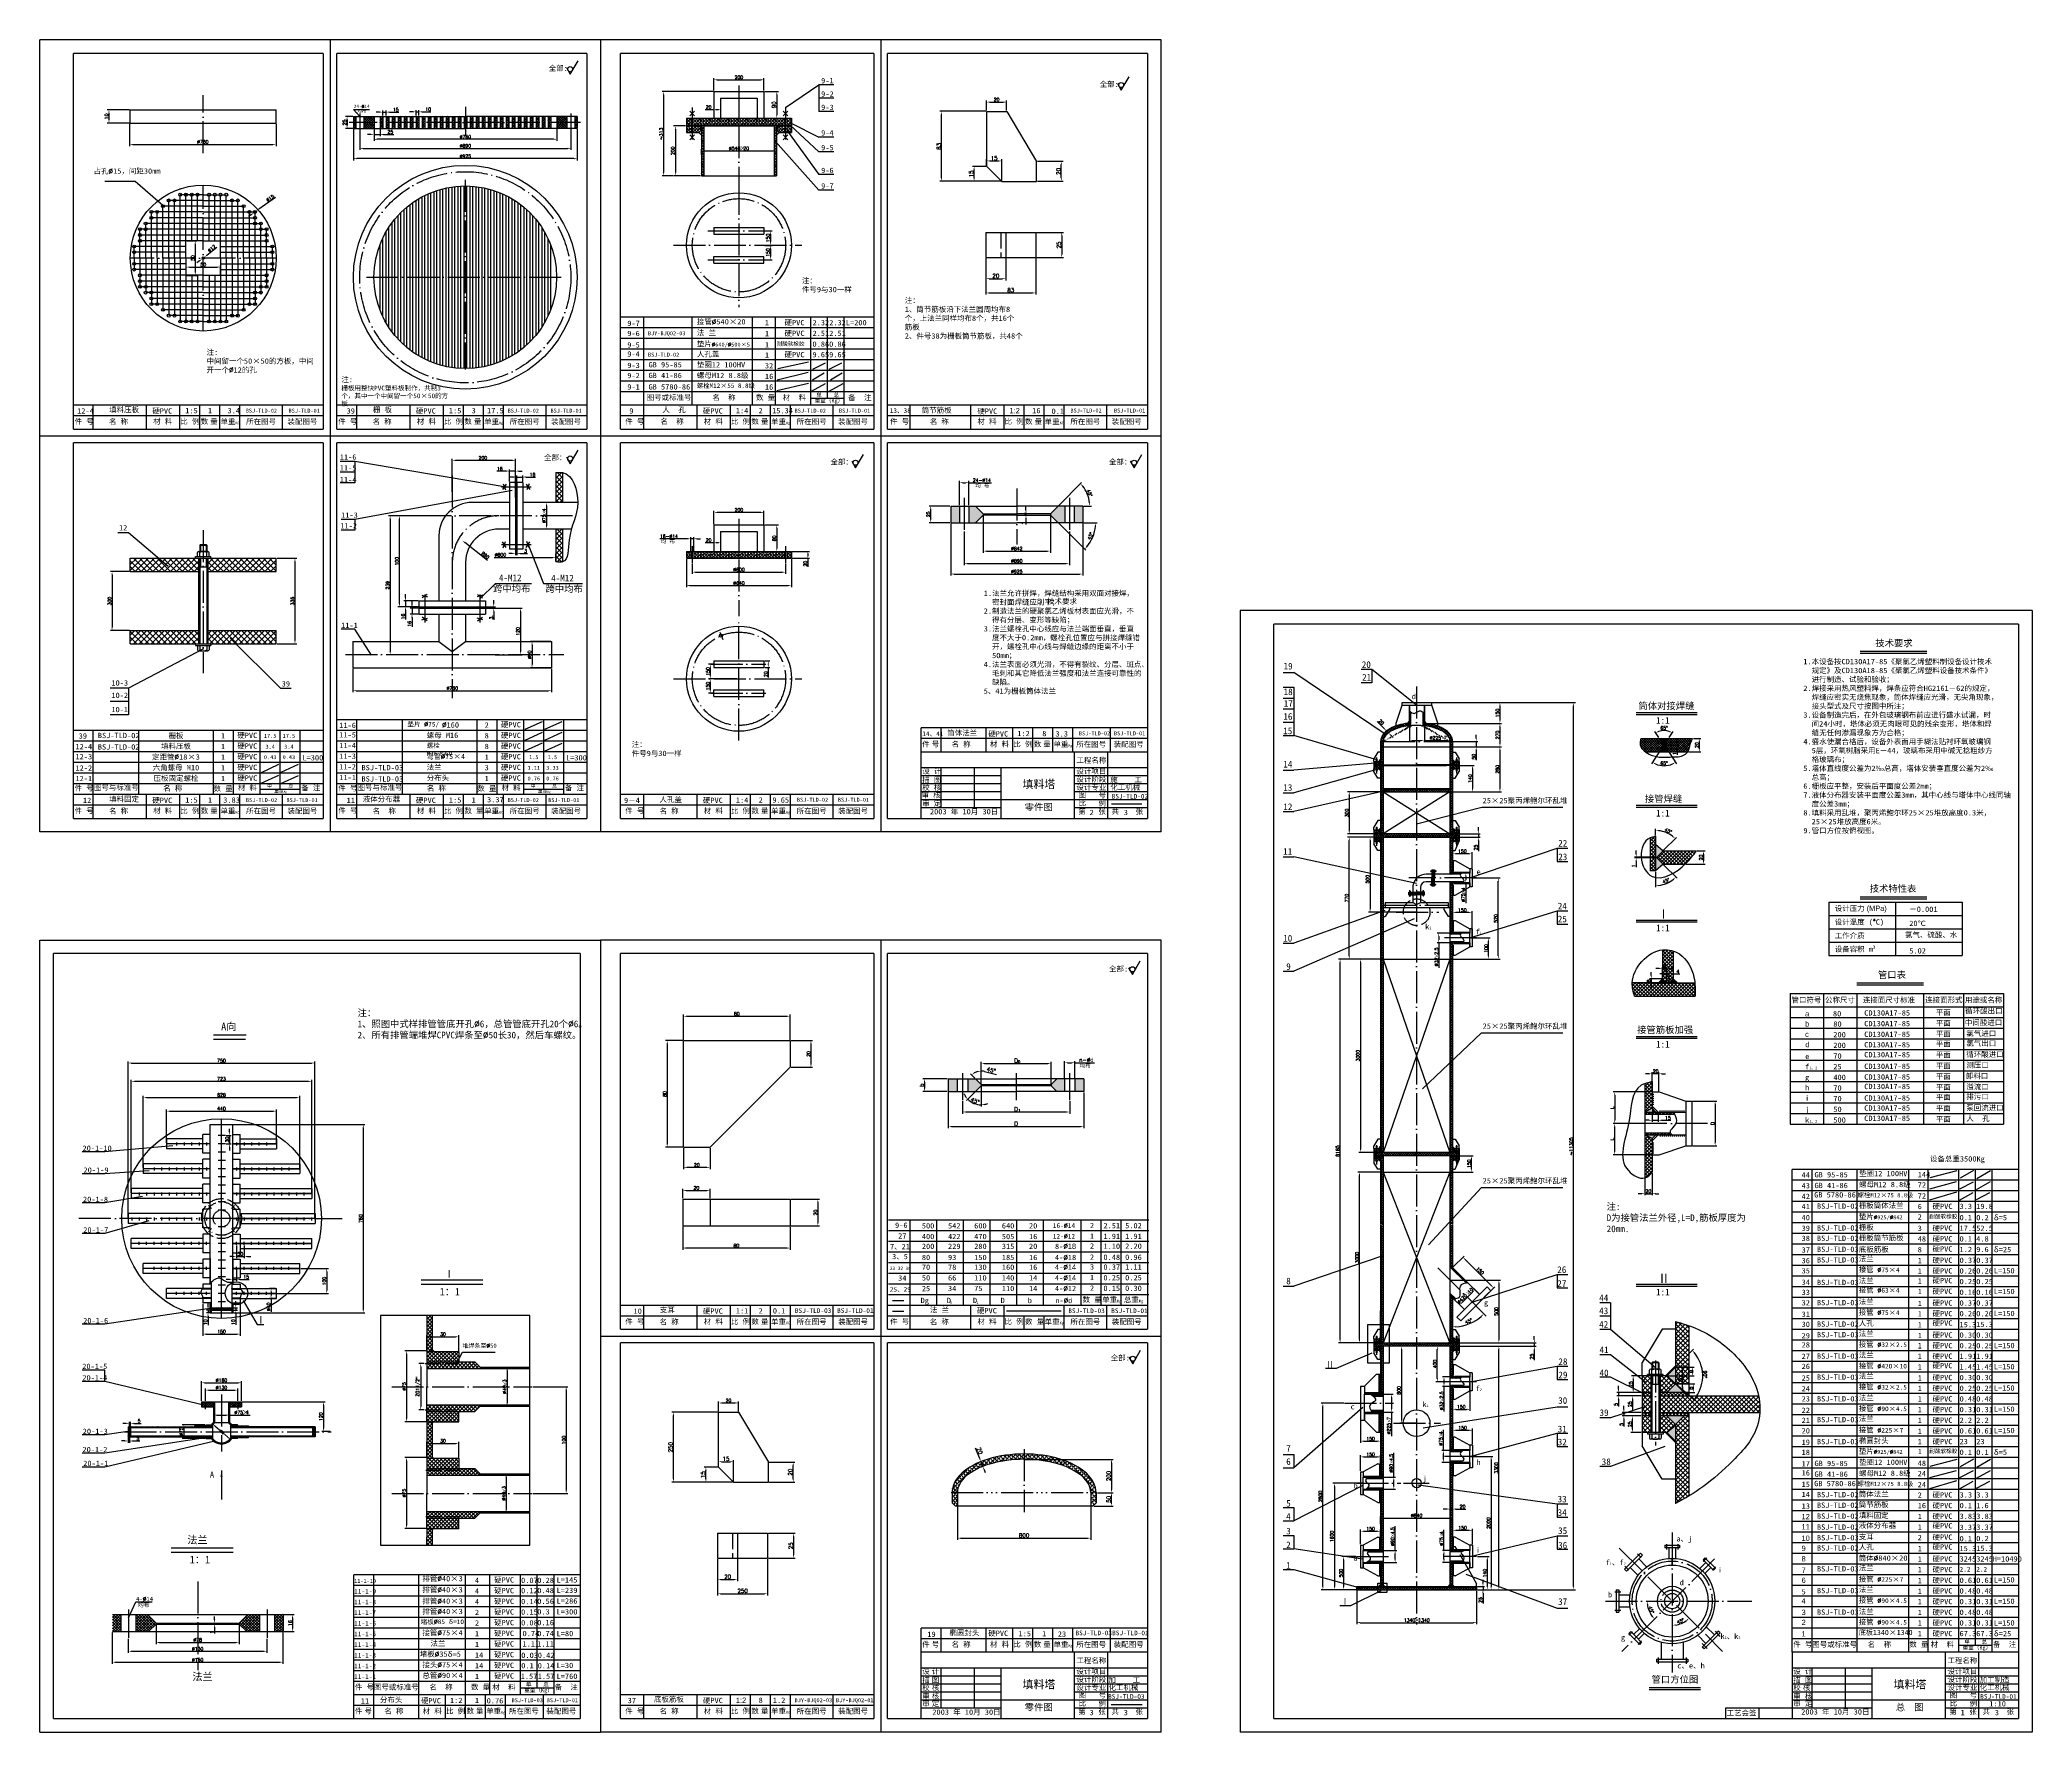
# Model space of a CAD drawing. Extents: x -699 to 795, y -2090 to -821.
import ezdxf

# ---------------------------------------------------------------- set-up
doc = ezdxf.new("R2010")
doc.units = 0
doc.header["$MEASUREMENT"] = 0
for name, pattern in [('ACAD_ISO02W100', [15, 12, -3]), ('ACAD_ISO04W100', [30.5, 24, -3, 0.5, -3]), ('ACAD_ISO05W100', [37.5, 24, -3, 0.5, -3, 0.5, -3, 0.5, -3])]:
    doc.linetypes.add(name, pattern=pattern)
doc.layers.get('DEFPOINTS').update_dxf_attribs({"linetype": 'CONTINUOUS'})
for name, color, linetype in [('中线', 1, 'ACAD_ISO04W100'), ('文字', 6, 'CONTINUOUS'), ('标注', 5, 'CONTINUOUS'), ('细线', 4, 'CONTINUOUS'), ('虚线', 3, 'ACAD_ISO02W100'), ('边框线', 7, 'CONTINUOUS')]:
    doc.layers.add(name, color=color, linetype=linetype)
doc.styles.get("Standard").update_dxf_attribs({"font": 'txt.shx'})
doc.styles.add('临时', font='SIMFANG.TTF', dxfattribs={"height": 4})
doc.styles.add('文字', font='SIMFANG.TTF', dxfattribs={"height": 5})
doc.dimstyles.new('ISO-25', dxfattribs={"dimtxt": 2.5, "dimasz": 2.5, "dimexe": 1.25, "dimexo": 0.625, "dimtad": 1, "dimdec": 4, "dimdsep": 46, "dimlunit": 6, "dimtxsty": 'Standard', "dimcen": 2.5, "dimadec": 0, "dimazin": 0, "dimtfac": 1, "dimtdec": 4, "dimtmove": 0, "dimatfit": 3, "dimfxl": 1, "dimtolj": 1, "dimtzin": 0, "dimarcsym": 0})
doc.dimstyles.get("Standard").update_dxf_attribs({"dimtxt": 2.5, "dimasz": 2.5, "dimexe": 1.25, "dimexo": 0.625, "dimtad": 1, "dimdec": 4, "dimdsep": 46, "dimlunit": 6, "dimtxsty": 'Standard', "dimcen": 2.5, "dimadec": 0, "dimazin": 0, "dimtfac": 1, "dimtdec": 4, "dimtmove": 0, "dimatfit": 3, "dimfxl": 1, "dimtolj": 1, "dimtzin": 0, "dimarcsym": 0})
pattern_1 = [(45, (0, 0), (-1.1667262, 1.1667262), [1.2, -0.45]), (135, (0, 0), (-1.1667262, -1.1667262), [1.2, -0.45])]
pattern_2 = [(90, (2824.7265, -1577.3854), (-0.5, 1e-16), [])]
pattern_3 = [(270, (2824.7265, -2339.4735), (-0.5, -1e-16), [])]
pattern_4 = [(90, (2824.7265, -1522.3854), (-0.5, 1e-16), [])]
pattern_5 = [(270, (2824.7265, -2284.4735), (-0.5, -1e-16), [])]
pattern_6 = [(90, (-2157.4838, -1577.3854), (0.5, 1e-16), [])]
pattern_7 = [(270, (-2157.4838, -2339.4735), (0.5, -1e-16), [])]
pattern_8 = [(90, (-2157.4838, -1502.3854), (0.5, 1e-16), [])]
pattern_9 = [(270, (-2157.4838, -2264.4735), (0.5, -1e-16), [])]
pattern_10 = [(45, (-113.764, -71.2914), (-0.44194174, 0.44194174), []), (135, (-113.764, -71.2914), (-0.44194174, -0.44194174), [])]
pattern_11 = [(45, (-113.764, -26.2914), (-0.44194174, 0.44194174), []), (135, (-113.764, -26.2914), (-0.44194174, -0.44194174), [])]
pattern_12 = [(45, (-113.764, -71.2914), (-0.35355339, 0.35355339), []), (135, (-113.764, -71.2914), (-0.35355339, -0.35355339), [])]
pattern_13 = [(45, (-113.764, -71.2914), (-0.8838835, 0.8838835), []), (135, (-113.764, -71.2914), (-0.8838835, -0.8838835), [])]
pattern_14 = [(45, (-113.764, 167.517), (-0.8838835, 0.8838835), []), (135, (-113.764, 167.517), (-0.8838835, -0.8838835), [])]
pattern_15 = [(45, (-113.764, 167.51695), (-0.35355339, 0.35355339), []), (135, (-113.764, 167.51695), (-0.35355339, -0.35355339), [])]
pattern_16 = [(45, (0.0656, 7.804), (-0.8838835, 0.8838835), []), (135, (0.0656, 7.804), (-0.8838835, -0.8838835), [])]
pattern_17 = [(45, (-113.764, -71.2914), (-1.767767, 1.767767), []), (135, (-113.764, -71.2914), (-1.767767, -1.767767), [])]
pattern_18 = [(45, (-113.764, -71.2914), (-1.3258252, 1.3258252), []), (135, (-113.764, -71.2914), (-1.3258252, -1.3258252), [])]
pattern_19 = [(45, (37.48228, -1516.4742), (-0.24819448, 0.24819448), []), (135, (37.48228, -1516.4742), (-0.24819448, -0.24819448), [])]
pattern_20 = [(45, (466.6641, -505.0159), (-0.8273149, 0.8273149), []), (135, (466.6641, -505.0159), (-0.8273149, -0.8273149), [])]
pattern_21 = [(45, (709.3682, -139.266), (-1.4142136, 1.4142136), []), (135, (709.3682, -139.266), (-1.4142136, -1.4142136), [])]
pattern_22 = [(45, (520.29, -289.7378), (-1.0606602, 1.0606602), []), (135, (520.29, -289.7378), (-1.0606602, -1.0606602), [])]

# ---------------------------------------------------------------- blocks, each defined once
blk = doc.blocks.new('*D0')
at = {"layer": 'DEFPOINTS', "color": 0}
for p in [(8.5, -1177.4), (59, -1177.4), (59, -1204.5)]:
    blk.add_point(p, dxfattribs=at)
at = {"layer": '标注', "color": 0, "lineweight": -2}
for p, q in [((8.5, -1178.1), (8.5, -1205.7)), ((59, -1178.1), (59, -1205.7)), ((11, -1204.5), (56.5, -1204.5))]:
    blk.add_line(p, q, dxfattribs=at)
at = {"layer": '标注', "color": 0}
for points in [[(11, -1204.1), (11, -1204.9), (8.5, -1204.5)], [(56.5, -1204.1), (56.5, -1204.9), (59, -1204.5)]]:
    blk.add_solid(points, dxfattribs=at)
at = {"layer": '标注', "color": 0, "insert": (33.7, -1202.6), "char_height": 2.5, "attachment_point": 5}
blk.add_mtext('\\A1;%%c842', dxfattribs=at)
blk = doc.blocks.new('*D1')
at = {"layer": 'DEFPOINTS', "color": 0}
for p in [(-5.8, -1189.3), (73.2, -1189.3), (73.2, -1213.7)]:
    blk.add_point(p, dxfattribs=at)
at = {"layer": '标注', "color": 0, "lineweight": -2}
for p, q in [((-5.8, -1189.9), (-5.8, -1215)), ((73.2, -1189.9), (73.2, -1215)), ((-3.3, -1213.7), (70.7, -1213.7))]:
    blk.add_line(p, q, dxfattribs=at)
at = {"layer": '标注', "color": 0}
for points in [[(-3.3, -1213.3), (-3.3, -1214.1), (-5.8, -1213.7)], [(70.7, -1213.3), (70.7, -1214.1), (73.2, -1213.7)]]:
    blk.add_solid(points, dxfattribs=at)
at = {"layer": '标注', "color": 0, "insert": (33.7, -1211.9), "char_height": 2.5, "attachment_point": 5}
blk.add_mtext('\\A1;%%c890', dxfattribs=at)
blk = doc.blocks.new('*D2')
at = {"layer": 'DEFPOINTS', "color": 0}
for p in [(-15.8, -1183.2), (83.2, -1183.2), (83.2, -1221.7)]:
    blk.add_point(p, dxfattribs=at)
at = {"layer": '标注', "color": 0, "lineweight": -2}
for p, q in [((-15.8, -1183.8), (-15.8, -1222.9)), ((83.2, -1183.8), (83.2, -1222.9)), ((-13.3, -1221.7), (80.7, -1221.7))]:
    blk.add_line(p, q, dxfattribs=at)
at = {"layer": '标注', "color": 0}
for points in [[(-13.3, -1221.3), (-13.3, -1222.1), (-15.8, -1221.7)], [(80.7, -1221.3), (80.7, -1222.1), (83.2, -1221.7)]]:
    blk.add_solid(points, dxfattribs=at)
at = {"layer": '标注', "color": 0, "insert": (33.7, -1219.8), "char_height": 2.5, "attachment_point": 5}
blk.add_mtext('\\A1;%%c925', dxfattribs=at)
blk = doc.blocks.new('*D3')
at = {"layer": 'DEFPOINTS', "color": 0}
for p in [(-15.8, -1170.7), (-30.9, -1183.2), (-15.8, -1183.2)]:
    blk.add_point(p, dxfattribs=at)
at = {"layer": '标注', "color": 0, "lineweight": -2}
for p, q in [((-16.4, -1170.7), (-32.1, -1170.7)), ((-30.9, -1173.2), (-30.9, -1180.7)), ((-16.4, -1183.2), (-32.1, -1183.2))]:
    blk.add_line(p, q, dxfattribs=at)
at = {"layer": '标注', "color": 0}
for points in [[(-31.3, -1173.2), (-30.4, -1173.2), (-30.9, -1170.7)], [(-31.3, -1180.7), (-30.4, -1180.7), (-30.9, -1183.2)]]:
    blk.add_solid(points, dxfattribs=at)
at = {"layer": '标注', "color": 0, "insert": (-32.7, -1176.9), "char_height": 2.5, "attachment_point": 5, "rotation": 90}
blk.add_mtext('\\A1;25', dxfattribs=at)
blk = doc.blocks.new('*D4')
at = {"layer": 'DEFPOINTS', "color": 0}
for p in [(-2.3, -1153.2), (-9.3, -1170.7), (-2.3, -1170.7)]:
    blk.add_point(p, dxfattribs=at)
at = {"layer": '标注', "color": 0, "lineweight": -2}
for p, q in [((-9.3, -1170.1), (-9.3, -1151.9)), ((-6.8, -1153.2), (-4.8, -1153.2)), ((-2.3, -1170.1), (-2.3, -1151.9)), ((-2.3, -1153.2), (14.8, -1153.2))]:
    blk.add_line(p, q, dxfattribs=at)
at = {"layer": '标注', "color": 0}
for points in [[(-6.8, -1152.8), (-6.8, -1153.6), (-9.3, -1153.2)], [(-4.8, -1152.8), (-4.8, -1153.6), (-2.3, -1153.2)]]:
    blk.add_solid(points, dxfattribs=at)
at = {"layer": '标注', "color": 0, "insert": (7.5, -1151.3), "char_height": 2.5, "attachment_point": 5}
blk.add_mtext('\\A1;24-%%c14', dxfattribs=at)
blk = doc.blocks.new('*D5')
at = {"layer": 'DEFPOINTS', "color": 0}
for p in [(87.6, -1164.6), (50.6, -1170.7), (59, -1176.4), (64.7, -1170.7), (83.2, -1170.7)]:
    blk.add_point(p, dxfattribs=at)
at = {"layer": '标注', "color": 0, "lineweight": -2}
for p, q in [((65.2, -1170.3), (82.3, -1153.1)), ((83.8, -1170.7), (89.7, -1170.7))]:
    blk.add_line(p, q, dxfattribs=at)
blk.add_arc((64.7, -1170.7), 23.7, 6.0487, 38.9513, dxfattribs=at)
at = {"layer": '标注', "color": 0}
for points in [[(82.8, -1156.1), (83.4, -1155.5), (81.5, -1153.9)], [(88.7, -1168.2), (87.9, -1168.2), (88.4, -1170.7)]]:
    blk.add_solid(points, dxfattribs=at)
at = {"layer": '标注', "color": 0, "insert": (88.3, -1160.9), "char_height": 2.5, "attachment_point": 5, "rotation": 292.5}
blk.add_mtext('\\A1;45°', dxfattribs=at)
blk = doc.blocks.new('*D6')
at = {"layer": 'DEFPOINTS', "color": 0}
for p in [(59, -1177.4), (50.6, -1183.2), (64.7, -1183.2), (83.2, -1183.2), (89, -1197.2)]:
    blk.add_point(p, dxfattribs=at)
at = {"layer": '标注', "color": 0, "lineweight": -2}
for p, q in [((65.2, -1183.6), (85.5, -1203.9)), ((83.8, -1183.2), (94, -1183.2))]:
    blk.add_line(p, q, dxfattribs=at)
blk.add_arc((64.7, -1183.2), 28.1, 320.1023, 354.8977, dxfattribs=at)
at = {"layer": '标注', "color": 0}
for points in [[(92.3, -1185.7), (93.1, -1185.7), (92.8, -1183.2)], [(86.6, -1201.5), (86, -1200.9), (84.6, -1203.1)]]:
    blk.add_solid(points, dxfattribs=at)
at = {"layer": '标注', "color": 0, "insert": (88.9, -1193.2), "char_height": 2.5, "attachment_point": 5, "rotation": 67.5}
blk.add_mtext('\\A1;45°', dxfattribs=at)
blk = doc.blocks.new('*D7')
at = {"layer": 'DEFPOINTS', "color": 0}
for p in [(40.6, -1177.4), (41.7, -1176.4), (41.7, -1177.4)]:
    blk.add_point(p, dxfattribs=at)
at = {"layer": '标注', "color": 0, "lineweight": -2}
for p, q in [((41.1, -1176.4), (39.4, -1176.4)), ((41.1, -1177.4), (39.4, -1177.4)), ((40.6, -1173.9), (40.6, -1171.4)), ((40.6, -1176.4), (40.6, -1177.4)), ((40.6, -1179.9), (40.6, -1184.5))]:
    blk.add_line(p, q, dxfattribs=at)
at = {"layer": '标注', "color": 0}
for points in [[(40.2, -1173.9), (41, -1173.9), (40.6, -1176.4)], [(40.2, -1179.9), (41, -1179.9), (40.6, -1177.4)]]:
    blk.add_solid(points, dxfattribs=at)
at = {"layer": '标注', "color": 0, "insert": (38.7, -1183.5), "char_height": 2.5, "attachment_point": 5, "rotation": 90}
blk.add_mtext('\\A1;1', dxfattribs=at)
blk = doc.blocks.new('*D8')
at = {"layer": 'DEFPOINTS', "color": 0}
for p in [(-214.1, -885.6), (-222.4, -923.1), (-202.8, -923.1)]:
    blk.add_point(p, dxfattribs=at)
at = {"layer": '标注', "color": 0, "lineweight": -2}
for p, q in [((-214.7, -885.6), (-223.7, -885.6)), ((-222.4, -888.1), (-222.4, -920.6)), ((-203.4, -923.1), (-223.7, -923.1))]:
    blk.add_line(p, q, dxfattribs=at)
at = {"layer": '标注', "color": 0}
for points in [[(-222.8, -888.1), (-222, -888.1), (-222.4, -885.6)], [(-222.8, -920.6), (-222, -920.6), (-222.4, -923.1)]]:
    blk.add_solid(points, dxfattribs=at)
at = {"layer": '标注', "color": 0, "insert": (-224.3, -904.3), "char_height": 2.5, "attachment_point": 5, "rotation": 90}
blk.add_mtext('\\A1;200', dxfattribs=at)
blk = doc.blocks.new('*D9')
at = {"layer": 'DEFPOINTS', "color": 0}
for p in [(-193.4, -859.8), (-231.2, -923.1), (-223.7, -923.1)]:
    blk.add_point(p, dxfattribs=at)
at = {"layer": '标注', "color": 0, "lineweight": -2}
for p, q in [((-194.1, -859.8), (-232.4, -859.8)), ((-231.2, -862.3), (-231.2, -920.6)), ((-224.3, -923.1), (-232.4, -923.1))]:
    blk.add_line(p, q, dxfattribs=at)
at = {"layer": '标注', "color": 0}
for points in [[(-231.6, -862.3), (-230.8, -862.3), (-231.2, -859.8)], [(-231.6, -920.6), (-230.8, -920.6), (-231.2, -923.1)]]:
    blk.add_solid(points, dxfattribs=at)
at = {"layer": '标注', "color": 0, "insert": (-233.1, -891.5), "char_height": 2.5, "attachment_point": 5, "rotation": 90}
blk.add_mtext('\\A1;~313', dxfattribs=at)
blk = doc.blocks.new('*D10')
at = {"layer": 'DEFPOINTS', "color": 0}
for p in [(-202.8, -907.6), (-146.6, -904.3), (-146.6, -907.9)]:
    blk.add_point(p, dxfattribs=at)
at = {"layer": '标注', "color": 0, "lineweight": -2}
for p, q in [((-202.8, -907), (-202.8, -903.1)), ((-200.3, -904.3), (-149.1, -904.3)), ((-146.6, -907.3), (-146.6, -903.1))]:
    blk.add_line(p, q, dxfattribs=at)
at = {"layer": '标注', "color": 0}
for points in [[(-200.3, -903.9), (-200.3, -904.8), (-202.8, -904.3)], [(-149.1, -903.9), (-149.1, -904.8), (-146.6, -904.3)]]:
    blk.add_solid(points, dxfattribs=at)
at = {"layer": '标注', "color": 0, "insert": (-174.7, -902.5), "char_height": 2.5, "attachment_point": 5}
blk.add_mtext('\\A1;%%c540 20', dxfattribs=at)
blk = doc.blocks.new('*D11')
at = {"layer": 'DEFPOINTS', "color": 0}
for p in [(-155.9, -859.8), (-146.6, -879.8), (-146.3, -879.8)]:
    blk.add_point(p, dxfattribs=at)
at = {"layer": '标注', "color": 0, "lineweight": -2}
for p, q in [((-155.3, -859.8), (-145, -859.8)), ((-146.3, -862.3), (-146.3, -877.3)), ((-145.9, -879.8), (-145, -879.8))]:
    blk.add_line(p, q, dxfattribs=at)
at = {"layer": '标注', "color": 0}
for points in [[(-146.7, -862.3), (-145.9, -862.3), (-146.3, -859.8)], [(-146.7, -877.3), (-145.9, -877.3), (-146.3, -879.8)]]:
    blk.add_solid(points, dxfattribs=at)
at = {"layer": '标注', "color": 0, "insert": (-148.4, -869.8), "char_height": 3, "attachment_point": 5, "rotation": 90}
blk.add_mtext('\\A1;90', dxfattribs=at)
blk = doc.blocks.new('*D12')
at = {"layer": 'DEFPOINTS', "color": 0}
for p in [(-155.9, -1184.9), (-146.6, -1204.9), (-146.3, -1204.9)]:
    blk.add_point(p, dxfattribs=at)
at = {"layer": '标注', "color": 0, "lineweight": -2}
for p, q in [((-155.3, -1184.9), (-145, -1184.9)), ((-146.3, -1187.4), (-146.3, -1202.4)), ((-145.9, -1204.9), (-145, -1204.9))]:
    blk.add_line(p, q, dxfattribs=at)
at = {"layer": '标注', "color": 0}
for points in [[(-146.7, -1187.4), (-145.9, -1187.4), (-146.3, -1184.9)], [(-146.7, -1202.4), (-145.9, -1202.4), (-146.3, -1204.9)]]:
    blk.add_solid(points, dxfattribs=at)
at = {"layer": '标注', "color": 0, "insert": (-148.2, -1194.9), "char_height": 2.5, "attachment_point": 5, "rotation": 90}
blk.add_mtext('\\A1;80', dxfattribs=at)
blk = doc.blocks.new('*D13')
at = {"layer": 'DEFPOINTS', "color": 0}
for p in [(-193.4, -1194.9), (-193.4, -1198.2), (-188.4, -1197.4)]:
    blk.add_point(p, dxfattribs=at)
at = {"layer": '标注', "color": 0, "lineweight": -2}
for p, q in [((-193.4, -1198.2), (-199.9, -1198.2)), ((-193.4, -1195.5), (-193.4, -1199.5)), ((-189.9, -1198.2), (-191.9, -1198.2)), ((-188.4, -1198), (-188.4, -1199.5))]:
    blk.add_line(p, q, dxfattribs=at)
at = {"layer": '标注', "color": 0}
for points in [[(-191.9, -1198), (-191.9, -1198.5), (-193.4, -1198.2)], [(-189.9, -1198), (-189.9, -1198.5), (-188.4, -1198.2)]]:
    blk.add_solid(points, dxfattribs=at)
at = {"layer": '标注', "color": 0, "insert": (-197.4, -1196.3), "char_height": 2.5, "attachment_point": 5}
blk.add_mtext('\\A1;20', dxfattribs=at)
blk = doc.blocks.new('*D14')
at = {"layer": 'DEFPOINTS', "color": 0}
for p in [(-209.7, -1213.8), (-139.7, -1213.8), (-139.7, -1220.3)]:
    blk.add_point(p, dxfattribs=at)
at = {"layer": '标注', "color": 0, "lineweight": -2}
for p, q in [((-209.7, -1214.4), (-209.7, -1221.6)), ((-207.2, -1220.3), (-142.2, -1220.3)), ((-139.7, -1214.4), (-139.7, -1221.6))]:
    blk.add_line(p, q, dxfattribs=at)
at = {"layer": '标注', "color": 0}
for points in [[(-207.2, -1219.9), (-207.2, -1220.7), (-209.7, -1220.3)], [(-142.2, -1219.9), (-142.2, -1220.7), (-139.7, -1220.3)]]:
    blk.add_solid(points, dxfattribs=at)
at = {"layer": '标注', "color": 0, "insert": (-174.7, -1218.4), "char_height": 2.5, "attachment_point": 5}
blk.add_mtext('\\A1;%%c600', dxfattribs=at)
blk = doc.blocks.new('*D15')
at = {"layer": 'DEFPOINTS', "color": 0}
for p in [(-214.1, -1209.9), (-135.3, -1209.9), (-135.3, -1230.4)]:
    blk.add_point(p, dxfattribs=at)
at = {"layer": '标注', "color": 0, "lineweight": -2}
for p, q in [((-214.1, -1210.5), (-214.1, -1231.6)), ((-135.3, -1210.5), (-135.3, -1231.6)), ((-211.6, -1230.4), (-137.8, -1230.4))]:
    blk.add_line(p, q, dxfattribs=at)
at = {"layer": '标注', "color": 0}
for points in [[(-211.6, -1229.9), (-211.6, -1230.8), (-214.1, -1230.4)], [(-137.8, -1229.9), (-137.8, -1230.8), (-135.3, -1230.4)]]:
    blk.add_solid(points, dxfattribs=at)
at = {"layer": '标注', "color": 0, "insert": (-174.7, -1228.5), "char_height": 2.5, "attachment_point": 5}
blk.add_mtext('\\A1;%%c640', dxfattribs=at)
blk = doc.blocks.new('*D16')
at = {"layer": 'DEFPOINTS', "color": 0}
for p in [(-135.3, -1204.9), (-135.3, -1209.9), (-123, -1209.9)]:
    blk.add_point(p, dxfattribs=at)
at = {"layer": '标注', "color": 0, "lineweight": -2}
for p, q in [((-134.7, -1204.9), (-121.8, -1204.9)), ((-134.7, -1209.9), (-121.8, -1209.9)), ((-123, -1206.4), (-123, -1208.4)), ((-123, -1209.9), (-123, -1216.4))]:
    blk.add_line(p, q, dxfattribs=at)
at = {"layer": '标注', "color": 0}
for points in [[(-123.3, -1206.4), (-122.8, -1206.4), (-123, -1204.9)], [(-123.3, -1208.4), (-122.8, -1208.4), (-123, -1209.9)]]:
    blk.add_solid(points, dxfattribs=at)
at = {"layer": '标注', "color": 0, "insert": (-124.9, -1213.9), "char_height": 2.5, "attachment_point": 5, "rotation": 90}
blk.add_mtext('\\A1;20', dxfattribs=at)
blk = doc.blocks.new('*D17')
at = {"layer": 'DEFPOINTS', "color": 0}
for p in [(-208.6, -1195.3), (-210.8, -1204.9), (-208.6, -1204.9)]:
    blk.add_point(p, dxfattribs=at)
at = {"layer": '标注', "color": 0, "lineweight": -2}
for p, q in [((-213.3, -1195.3), (-234, -1195.3)), ((-210.8, -1204.3), (-210.8, -1194)), ((-208.6, -1195.3), (-210.8, -1195.3)), ((-208.6, -1204.3), (-208.6, -1194)), ((-206.1, -1195.3), (-203.6, -1195.3))]:
    blk.add_line(p, q, dxfattribs=at)
at = {"layer": '标注', "color": 0}
for points in [[(-213.3, -1194.8), (-213.3, -1195.7), (-210.8, -1195.3)], [(-206.1, -1194.8), (-206.1, -1195.7), (-208.6, -1195.3)]]:
    blk.add_solid(points, dxfattribs=at)
at = {"layer": '标注', "color": 0, "insert": (-227.2, -1193.4), "char_height": 2.5, "attachment_point": 5}
blk.add_mtext('\\A1;16-%%c14', dxfattribs=at)
blk = doc.blocks.new('*D18')
at = {"layer": 'DEFPOINTS', "color": 0}
for p in [(93.6, -1910.6), (104.8, -1910.6), (90.8, -1920.6)]:
    blk.add_point(p, dxfattribs=at)
at = {"layer": '标注', "color": 0, "lineweight": -2}
for p, q in [((94.2, -1910.6), (106, -1910.6)), ((91.4, -1920.6), (106, -1920.6)), ((104.8, -1918.1), (104.8, -1913.1))]:
    blk.add_line(p, q, dxfattribs=at)
at = {"layer": '标注', "color": 0}
for points in [[(104.3, -1913.1), (105.2, -1913.1), (104.8, -1910.6)], [(104.3, -1918.1), (105.2, -1918.1), (104.8, -1920.6)]]:
    blk.add_solid(points, dxfattribs=at)
at = {"layer": '标注', "color": 0, "insert": (102.6, -1915.6), "char_height": 3, "attachment_point": 5, "rotation": 90}
blk.add_mtext('\\A1;50', dxfattribs=at)
blk = doc.blocks.new('*D19')
at = {"layer": 'DEFPOINTS', "color": 0}
for p in [(39.2, -1885.6), (94.2, -1910.6), (104.8, -1910.6)]:
    blk.add_point(p, dxfattribs=at)
at = {"layer": '标注', "color": 0, "lineweight": -2}
for p, q in [((39.8, -1885.6), (106, -1885.6)), ((104.8, -1888.1), (104.8, -1908.1)), ((94.8, -1910.6), (106, -1910.6))]:
    blk.add_line(p, q, dxfattribs=at)
at = {"layer": '标注', "color": 0}
for points in [[(104.3, -1888.1), (105.2, -1888.1), (104.8, -1885.6)], [(104.3, -1908.1), (105.2, -1908.1), (104.8, -1910.6)]]:
    blk.add_solid(points, dxfattribs=at)
at = {"layer": '标注', "color": 0, "insert": (102.6, -1898.1), "char_height": 3, "attachment_point": 5, "rotation": 90}
blk.add_mtext('\\A1;200', dxfattribs=at)
blk = doc.blocks.new('*D20')
at = {"layer": 'DEFPOINTS', "color": 0}
for p in [(-10.8, -1920.6), (89.2, -1920.6), (89.2, -1944.7)]:
    blk.add_point(p, dxfattribs=at)
at = {"layer": '标注', "color": 0, "lineweight": -2}
for p, q in [((-10.8, -1921.2), (-10.8, -1945.9)), ((89.2, -1921.2), (89.2, -1945.9)), ((-8.3, -1944.7), (86.7, -1944.7))]:
    blk.add_line(p, q, dxfattribs=at)
at = {"layer": '标注', "color": 0}
for points in [[(-8.3, -1944.3), (-8.3, -1945.1), (-10.8, -1944.7)], [(86.7, -1944.3), (86.7, -1945.1), (89.2, -1944.7)]]:
    blk.add_solid(points, dxfattribs=at)
at = {"layer": '标注', "color": 0, "insert": (39.2, -1942.6), "char_height": 3, "attachment_point": 5}
blk.add_mtext('\\A1;800', dxfattribs=at)
blk = doc.blocks.new('*D21')
at = {"layer": 'DEFPOINTS', "color": 0}
for p in [(6.8, -1887.3), (7, -1887.3), (8.4, -1890.8)]:
    blk.add_point(p, dxfattribs=at)
at = {"layer": '标注', "color": 0, "lineweight": -2}
for p, q in [((5.9, -1885), (2.8, -1877.3)), ((6.4, -1887.5), (5.7, -1887.8)), ((8.2, -1890.9), (6.8, -1887.3)), ((7.8, -1891.1), (7.1, -1891.4)), ((9.2, -1893.2), (10.1, -1895.5))]:
    blk.add_line(p, q, dxfattribs=at)
at = {"layer": '标注', "color": 0}
for points in [[(6.3, -1884.8), (5.5, -1885.2), (6.8, -1887.3)], [(9.6, -1893.1), (8.8, -1893.4), (8.2, -1890.9)]]:
    blk.add_solid(points, dxfattribs=at)
at = {"layer": '标注', "color": 0, "insert": (5.9, -1879.2), "char_height": 3, "attachment_point": 5, "rotation": 291.7104}
blk.add_mtext('\\A1;20', dxfattribs=at)
blk = doc.blocks.new('*D22')
at = {"layer": 'DEFPOINTS', "color": 0}
for p in [(-17.7, -1609.8), (84.1, -1609.8), (84.1, -1636)]:
    blk.add_point(p, dxfattribs=at)
at = {"layer": '标注', "color": 0, "lineweight": -2}
for p, q in [((-17.7, -1610.5), (-17.7, -1637.3)), ((84.1, -1610.5), (84.1, -1637.3)), ((-15.2, -1636), (81.6, -1636))]:
    blk.add_line(p, q, dxfattribs=at)
at = {"layer": '标注', "color": 0}
for points in [[(-15.2, -1635.6), (-15.2, -1636.4), (-17.7, -1636)], [(81.6, -1635.6), (81.6, -1636.4), (84.1, -1636)]]:
    blk.add_solid(points, dxfattribs=at)
at = {"layer": '标注', "color": 0, "insert": (33.2, -1633.9), "char_height": 3, "attachment_point": 5}
blk.add_mtext('\\A1;D', dxfattribs=at)
blk = doc.blocks.new('*D23')
at = {"layer": 'DEFPOINTS', "color": 0}
for p in [(-7, -1616.3), (73.4, -1616.3), (73.4, -1625.1)]:
    blk.add_point(p, dxfattribs=at)
at = {"layer": '标注', "color": 0, "lineweight": -2}
for p, q in [((-7, -1616.9), (-7, -1626.4)), ((-4.5, -1625.1), (70.9, -1625.1)), ((73.4, -1616.9), (73.4, -1626.4))]:
    blk.add_line(p, q, dxfattribs=at)
at = {"layer": '标注', "color": 0}
for points in [[(-4.5, -1624.7), (-4.5, -1625.5), (-7, -1625.1)], [(70.9, -1624.7), (70.9, -1625.5), (73.4, -1625.1)]]:
    blk.add_solid(points, dxfattribs=at)
at = {"layer": '标注', "color": 0, "insert": (33.2, -1623), "char_height": 3, "attachment_point": 5}
blk.add_mtext('\\A1;D', dxfattribs=at)
blk = doc.blocks.new('*D24')
at = {"layer": 'DEFPOINTS', "color": 0}
for p in [(59.4, -1588.7), (7, -1604.5), (59.4, -1604.5)]:
    blk.add_point(p, dxfattribs=at)
at = {"layer": '标注', "color": 0, "lineweight": -2}
for p, q in [((7, -1603.9), (7, -1587.5)), ((9.5, -1588.7), (56.9, -1588.7)), ((59.4, -1603.9), (59.4, -1587.5))]:
    blk.add_line(p, q, dxfattribs=at)
at = {"layer": '标注', "color": 0}
for points in [[(9.5, -1588.3), (9.5, -1589.1), (7, -1588.7)], [(56.9, -1588.3), (56.9, -1589.1), (59.4, -1588.7)]]:
    blk.add_solid(points, dxfattribs=at)
at = {"layer": '标注', "color": 0, "insert": (33.2, -1586.6), "char_height": 3, "attachment_point": 5}
blk.add_mtext('\\A1;D', dxfattribs=at)
blk = doc.blocks.new('*D25')
at = {"layer": 'DEFPOINTS', "color": 0}
for p in [(77.3, -1588.2), (69.5, -1600.2), (77.3, -1600.2)]:
    blk.add_point(p, dxfattribs=at)
at = {"layer": '标注', "color": 0, "lineweight": -2}
for p, q in [((69.5, -1599.5), (69.5, -1587)), ((72, -1588.2), (74.8, -1588.2)), ((77.3, -1599.5), (77.3, -1587)), ((77.3, -1588.2), (92, -1588.2))]:
    blk.add_line(p, q, dxfattribs=at)
at = {"layer": '标注', "color": 0}
for points in [[(72, -1587.8), (72, -1588.6), (69.5, -1588.2)], [(74.8, -1587.8), (74.8, -1588.6), (77.3, -1588.2)]]:
    blk.add_solid(points, dxfattribs=at)
at = {"layer": '标注', "color": 0, "insert": (85.9, -1586.1), "char_height": 3, "attachment_point": 5}
blk.add_mtext('\\A1;n-\\Ftxt.shx;%%c\\fￋￎￌ￥|b0|i0|c134|p2;d', dxfattribs=at)
blk = doc.blocks.new('*D26')
at = {"layer": 'DEFPOINTS', "color": 0}
for p in [(-35.5, -1609.8), (-17.7, -1600.2), (-17.7, -1609.8)]:
    blk.add_point(p, dxfattribs=at)
at = {"layer": '标注', "color": 0, "lineweight": -2}
for p, q in [((-18.4, -1600.2), (-36.7, -1600.2)), ((-18.4, -1609.8), (-36.7, -1609.8)), ((-35.5, -1602.7), (-35.5, -1607.3))]:
    blk.add_line(p, q, dxfattribs=at)
at = {"layer": '标注', "color": 0}
for points in [[(-35.9, -1602.7), (-35, -1602.7), (-35.5, -1600.2)], [(-35.9, -1607.3), (-35, -1607.3), (-35.5, -1609.8)]]:
    blk.add_solid(points, dxfattribs=at)
at = {"layer": '标注', "color": 0, "insert": (-37.6, -1605), "char_height": 3, "attachment_point": 5, "rotation": 90}
blk.add_mtext('\\A1;b', dxfattribs=at)
blk = doc.blocks.new('*D27')
at = {"layer": 'DEFPOINTS', "color": 0}
for p in [(1.9, -1595.7), (2.7, -1600.2), (7, -1604.5), (7, -1604.5), (7, -1605.5)]:
    blk.add_point(p, dxfattribs=at)
at = {"layer": '标注', "color": 0, "lineweight": -2}
for p, q in [((2.2, -1599.7), (-1.1, -1596.5)), ((7, -1603.9), (7, -1593.1)), ((9.5, -1594.7), (18.4, -1596.9))]:
    blk.add_line(p, q, dxfattribs=at)
for start, end in [(104.1729, 120.8271), (75.8271, 90)]:
    blk.add_arc((7, -1604.5), 10.1, start, end, dxfattribs=at)
at = {"layer": '标注', "color": 0}
for points in [[(2.1, -1596.1), (1.5, -1595.5), (-0.2, -1597.3)], [(4.5, -1594.3), (4.6, -1595.1), (7, -1594.4)]]:
    blk.add_solid(points, dxfattribs=at)
at = {"layer": '标注', "color": 0, "insert": (14.5, -1593.7), "char_height": 3, "attachment_point": 5, "rotation": 345.8271}
blk.add_mtext('\\A1;45°', dxfattribs=at)
blk = doc.blocks.new('*D28')
at = {"layer": 'DEFPOINTS', "color": 0}
for p in [(2.7, -1609.8), (7, -1604.5), (7, -1605.5), (7, -1605.5), (-0.1, -1617.8)]:
    blk.add_point(p, dxfattribs=at)
at = {"layer": '标注', "color": 0, "lineweight": -2}
for p, q in [((2.2, -1610.3), (-3.9, -1616.4)), ((7, -1606.1), (7, -1621))]:
    blk.add_line(p, q, dxfattribs=at)
for start, end in [(204.8213, 214.9107), (225, 270), (280.0893, 290.1787)]:
    blk.add_arc((7, -1605.5), 14.2, start, end, dxfattribs=at)
at = {"layer": '标注', "color": 0}
for points in [[(-4.3, -1613.4), (-5, -1613.9), (-3.1, -1615.6)], [(9.5, -1619.9), (9.4, -1619.1), (7, -1619.7)]]:
    blk.add_solid(points, dxfattribs=at)
at = {"layer": '标注', "color": 0, "insert": (2.4, -1616.7), "char_height": 3, "attachment_point": 5, "rotation": 337.5}
blk.add_mtext('\\A1;45°', dxfattribs=at)
blk = doc.blocks.new('*D29')
at = {"layer": 'DEFPOINTS', "color": 0}
for p in [(-416.9, -878.5), (-414.9, -875.1), (-414.9, -878.5)]:
    blk.add_point(p, dxfattribs=at)
at = {"layer": '标注', "color": 0, "lineweight": -2}
for p, q in [((-419.4, -875.1), (-421.9, -875.1)), ((-416.9, -877.8), (-416.9, -873.9)), ((-416.9, -875.1), (-414.9, -875.1)), ((-414.9, -877.8), (-414.9, -873.9)), ((-412.4, -875.1), (-405.7, -875.1))]:
    blk.add_line(p, q, dxfattribs=at)
at = {"layer": '标注', "color": 0}
for points in [[(-419.4, -874.7), (-419.4, -875.5), (-416.9, -875.1)], [(-412.4, -874.7), (-412.4, -875.5), (-414.9, -875.1)]]:
    blk.add_solid(points, dxfattribs=at)
at = {"layer": '标注', "color": 0, "insert": (-407.8, -873.2), "char_height": 2.5, "attachment_point": 5}
blk.add_mtext('\\A1;10', dxfattribs=at)
blk = doc.blocks.new('*D30')
at = {"layer": 'DEFPOINTS', "color": 0}
for p in [(-441.9, -878.5), (-439.4, -875.3), (-439.4, -878.5)]:
    blk.add_point(p, dxfattribs=at)
at = {"layer": '标注', "color": 0, "lineweight": -2}
for p, q in [((-444.4, -875.3), (-446.9, -875.3)), ((-441.9, -877.8), (-441.9, -874.1)), ((-441.9, -875.3), (-439.4, -875.3)), ((-439.4, -877.8), (-439.4, -874.1)), ((-436.9, -875.3), (-429.8, -875.3))]:
    blk.add_line(p, q, dxfattribs=at)
at = {"layer": '标注', "color": 0}
for points in [[(-444.4, -874.9), (-444.4, -875.7), (-441.9, -875.3)], [(-436.9, -874.9), (-436.9, -875.7), (-439.4, -875.3)]]:
    blk.add_solid(points, dxfattribs=at)
at = {"layer": '标注', "color": 0, "insert": (-432.1, -873.4), "char_height": 2.5, "attachment_point": 5}
blk.add_mtext('\\A1;15', dxfattribs=at)
blk = doc.blocks.new('*D31')
at = {"layer": 'DEFPOINTS', "color": 0}
for p in [(-448.4, -887.5), (-448.4, -895.7), (-311.4, -887.5)]:
    blk.add_point(p, dxfattribs=at)
at = {"layer": '标注', "color": 0, "lineweight": -2}
for p, q in [((-448.4, -888.1), (-448.4, -896.9)), ((-313.9, -895.7), (-445.9, -895.7)), ((-311.4, -888.1), (-311.4, -896.9))]:
    blk.add_line(p, q, dxfattribs=at)
at = {"layer": '标注', "color": 0}
for points in [[(-445.9, -895.2), (-445.9, -896.1), (-448.4, -895.7)], [(-313.9, -895.2), (-313.9, -896.1), (-311.4, -895.7)]]:
    blk.add_solid(points, dxfattribs=at)
at = {"layer": '标注', "color": 0, "insert": (-379.9, -893.8), "char_height": 2.5, "attachment_point": 5}
blk.add_mtext('\\A1;%%c760', dxfattribs=at)
blk = doc.blocks.new('*D32')
at = {"layer": 'DEFPOINTS', "color": 0}
for p in [(-193.4, -869.8), (-188.4, -869.8), (-188.4, -873.5)]:
    blk.add_point(p, dxfattribs=at)
at = {"layer": '标注', "color": 0, "lineweight": -2}
for p, q in [((-193.4, -873.5), (-199.9, -873.5)), ((-193.4, -870.5), (-193.4, -874.7)), ((-189.9, -873.5), (-191.9, -873.5)), ((-188.4, -870.5), (-188.4, -874.7))]:
    blk.add_line(p, q, dxfattribs=at)
at = {"layer": '标注', "color": 0}
for points in [[(-191.9, -873.2), (-191.9, -873.7), (-193.4, -873.5)], [(-189.9, -873.2), (-189.9, -873.7), (-188.4, -873.5)]]:
    blk.add_solid(points, dxfattribs=at)
at = {"layer": '标注', "color": 0, "insert": (-197.4, -871.6), "char_height": 2.5, "attachment_point": 5}
blk.add_mtext('\\A1;20', dxfattribs=at)
blk = doc.blocks.new('*D33')
at = {"layer": 'DEFPOINTS', "color": 0}
for p in [(-155.9, -851.1), (-193.4, -859.8), (-155.9, -859.8)]:
    blk.add_point(p, dxfattribs=at)
at = {"layer": '标注', "color": 0, "lineweight": -2}
for p, q in [((-193.4, -859.2), (-193.4, -849.8)), ((-190.9, -851.1), (-158.4, -851.1)), ((-155.9, -859.2), (-155.9, -849.8))]:
    blk.add_line(p, q, dxfattribs=at)
at = {"layer": '标注', "color": 0}
for points in [[(-190.9, -850.6), (-190.9, -851.5), (-193.4, -851.1)], [(-158.4, -850.6), (-158.4, -851.5), (-155.9, -851.1)]]:
    blk.add_solid(points, dxfattribs=at)
at = {"layer": '标注', "color": 0, "insert": (-174.7, -849.2), "char_height": 2.5, "attachment_point": 5}
blk.add_mtext('\\A1;200', dxfattribs=at)
blk = doc.blocks.new('*D34')
at = {"layer": 'DEFPOINTS', "color": 0}
for p in [(-155.9, -964.3), (-155.9, -975.2), (-151.1, -975.2)]:
    blk.add_point(p, dxfattribs=at)
at = {"layer": '标注', "color": 0, "lineweight": -2}
for p, q in [((-155.3, -964.3), (-149.8, -964.3)), ((-151.1, -966.8), (-151.1, -972.7)), ((-155.3, -975.2), (-149.8, -975.2))]:
    blk.add_line(p, q, dxfattribs=at)
at = {"layer": '标注', "color": 0}
for points in [[(-151.5, -966.8), (-150.7, -966.8), (-151.1, -964.3)], [(-151.5, -972.7), (-150.7, -972.7), (-151.1, -975.2)]]:
    blk.add_solid(points, dxfattribs=at)
at = {"layer": '标注', "color": 0, "insert": (-152.9, -969.7), "char_height": 2.5, "attachment_point": 5, "rotation": 90}
blk.add_mtext('\\A1;150', dxfattribs=at)
blk = doc.blocks.new('*D35')
at = {"layer": 'DEFPOINTS', "color": 0}
for p in [(-155.9, -986.1), (-151.1, -975.2), (-151.1, -986.1)]:
    blk.add_point(p, dxfattribs=at)
at = {"layer": '标注', "color": 0, "lineweight": -2}
for p, q in [((-155.3, -986.1), (-149.8, -986.1)), ((-151.7, -975.2), (-152.3, -975.2)), ((-151.1, -977.7), (-151.1, -983.6))]:
    blk.add_line(p, q, dxfattribs=at)
at = {"layer": '标注', "color": 0}
for points in [[(-151.5, -977.7), (-150.7, -977.7), (-151.1, -975.2)], [(-151.5, -983.6), (-150.7, -983.6), (-151.1, -986.1)]]:
    blk.add_solid(points, dxfattribs=at)
at = {"layer": '标注', "color": 0, "insert": (-152.9, -980.6), "char_height": 2.5, "attachment_point": 5, "rotation": 90}
blk.add_mtext('\\A1;150', dxfattribs=at)
blk = doc.blocks.new('*D36')
at = {"layer": 'DEFPOINTS', "color": 0}
for p in [(-155.9, -1286.8), (-155.9, -1291.8), (-152.7, -1291.8)]:
    blk.add_point(p, dxfattribs=at)
at = {"layer": '标注', "color": 0, "lineweight": -2}
for p, q in [((-155.3, -1286.8), (-151.4, -1286.8)), ((-155.3, -1291.8), (-151.4, -1291.8)), ((-152.7, -1291.8), (-152.7, -1299.3))]:
    blk.add_line(p, q, dxfattribs=at)
at = {"layer": '标注', "color": 0}
for points in [[(-153.1, -1289.3), (-152.3, -1289.3), (-152.7, -1286.8)], [(-153.1, -1289.3), (-152.3, -1289.3), (-152.7, -1291.8)]]:
    blk.add_solid(points, dxfattribs=at)
at = {"layer": '标注', "color": 0, "insert": (-154.6, -1296.8), "char_height": 2.5, "attachment_point": 5, "rotation": 90}
blk.add_mtext('\\A1;20', dxfattribs=at)
blk = doc.blocks.new('*D37')
at = {"layer": 'DEFPOINTS', "color": 0}
for p in [(-193.4, -1289.3), (-196.2, -1300.2), (-175.7, -1300.2)]:
    blk.add_point(p, dxfattribs=at)
at = {"layer": '标注', "color": 0, "lineweight": -2}
for p, q in [((-194.1, -1289.3), (-197.4, -1289.3)), ((-196.2, -1291.8), (-196.2, -1297.7)), ((-176.3, -1300.2), (-197.4, -1300.2))]:
    blk.add_line(p, q, dxfattribs=at)
at = {"layer": '标注', "color": 0}
for points in [[(-196.6, -1291.8), (-195.8, -1291.8), (-196.2, -1289.3)], [(-196.6, -1297.7), (-195.8, -1297.7), (-196.2, -1300.2)]]:
    blk.add_solid(points, dxfattribs=at)
at = {"layer": '标注', "color": 0, "insert": (-198, -1294.8), "char_height": 2.5, "attachment_point": 5, "rotation": 90}
blk.add_mtext('\\A1;150', dxfattribs=at)
blk = doc.blocks.new('*D38')
at = {"layer": 'DEFPOINTS', "color": 0}
for p in [(-196.2, -1300.2), (-196.2, -1311.1), (-193.4, -1311.1)]:
    blk.add_point(p, dxfattribs=at)
at = {"layer": '标注', "color": 0, "lineweight": -2}
for p, q in [((-196.8, -1300.2), (-197.4, -1300.2)), ((-194.1, -1311.1), (-197.4, -1311.1)), ((-196.2, -1302.7), (-196.2, -1308.6))]:
    blk.add_line(p, q, dxfattribs=at)
at = {"layer": '标注', "color": 0}
for points in [[(-196.6, -1302.7), (-195.8, -1302.7), (-196.2, -1300.2)], [(-196.6, -1308.6), (-195.8, -1308.6), (-196.2, -1311.1)]]:
    blk.add_solid(points, dxfattribs=at)
at = {"layer": '标注', "color": 0, "insert": (-198, -1305.7), "char_height": 2.5, "attachment_point": 5, "rotation": 90}
blk.add_mtext('\\A1;150', dxfattribs=at)
blk = doc.blocks.new('*D39')
at = {"layer": 'DEFPOINTS', "color": 0}
for p in [(-155.9, -1175.4), (-193.4, -1184.9), (-155.9, -1184.9)]:
    blk.add_point(p, dxfattribs=at)
at = {"layer": '标注', "color": 0, "lineweight": -2}
for p, q in [((-193.4, -1184.3), (-193.4, -1174.2)), ((-190.9, -1175.4), (-158.4, -1175.4)), ((-155.9, -1184.3), (-155.9, -1174.2))]:
    blk.add_line(p, q, dxfattribs=at)
at = {"layer": '标注', "color": 0}
for points in [[(-190.9, -1175), (-190.9, -1175.9), (-193.4, -1175.4)], [(-158.4, -1175), (-158.4, -1175.9), (-155.9, -1175.4)]]:
    blk.add_solid(points, dxfattribs=at)
at = {"layer": '标注', "color": 0, "insert": (-174.7, -1173.6), "char_height": 2.5, "attachment_point": 5}
blk.add_mtext('\\A1;200', dxfattribs=at)
blk = doc.blocks.new('*D40')
at = {"layer": 'DEFPOINTS', "color": 0}
for p in [(521.3, -1339.2), (515.6, -1345), (518.7, -1349.7), (519.7, -1349.7), (522.7, -1345)]:
    blk.add_point(p, dxfattribs=at)
at = {"layer": '标注', "color": 0, "lineweight": -2}
for p, q in [((515.3, -1344.4), (512.3, -1339.7)), ((523, -1344.4), (526, -1339.7))]:
    blk.add_line(p, q, dxfattribs=at)
blk.add_arc((519.2, -1350.5), 11.5, 69.9605, 110.0395, dxfattribs=at)
at = {"layer": '标注', "color": 0}
for points in [[(515.4, -1340.1), (515, -1339.3), (513, -1340.8)], [(523.3, -1339.3), (522.9, -1340.1), (525.4, -1340.8)]]:
    blk.add_solid(points, dxfattribs=at)
at = {"layer": '标注', "color": 0, "insert": (519.2, -1337.1), "char_height": 2.5, "attachment_point": 5}
blk.add_mtext('\\A1;65°', dxfattribs=at)
blk = doc.blocks.new('*D41')
at = {"layer": 'DEFPOINTS', "color": 0}
for p in [(515.6, -1355), (518.7, -1350.2), (519.7, -1350.2), (522.7, -1355), (516.2, -1365.2)]:
    blk.add_point(p, dxfattribs=at)
at = {"layer": '标注', "color": 0, "lineweight": -2}
for p, q in [((515.3, -1355.5), (509.9, -1364)), ((523, -1355.5), (528.5, -1364))]:
    blk.add_line(p, q, dxfattribs=at)
blk.add_arc((519.2, -1349.4), 16, 246.4533, 293.5467, dxfattribs=at)
at = {"layer": '标注', "color": 0}
for points in [[(512.6, -1364.5), (513, -1363.7), (510.6, -1362.9)], [(525.4, -1363.7), (525.8, -1364.5), (527.8, -1362.9)]]:
    blk.add_solid(points, dxfattribs=at)
at = {"layer": '标注', "color": 0, "insert": (519.2, -1363.6), "char_height": 2.5, "attachment_point": 5}
blk.add_mtext('\\A1;65°', dxfattribs=at)
blk = doc.blocks.new('*D42')
at = {"layer": 'DEFPOINTS', "color": 0}
for p in [(536.9, -1355), (540.5, -1345), (545.6, -1355)]:
    blk.add_point(p, dxfattribs=at)
at = {"layer": '标注', "color": 0, "lineweight": -2}
for p, q in [((537.5, -1355), (546.9, -1355)), ((541.2, -1345), (546.9, -1345)), ((545.6, -1347.5), (545.6, -1352.5))]:
    blk.add_line(p, q, dxfattribs=at)
at = {"layer": '标注', "color": 0}
for points in [[(545.2, -1347.5), (546.1, -1347.5), (545.6, -1345)], [(545.2, -1352.5), (546.1, -1352.5), (545.6, -1355)]]:
    blk.add_solid(points, dxfattribs=at)
at = {"layer": '标注', "color": 0, "insert": (543.8, -1350), "char_height": 2.5, "attachment_point": 5, "rotation": 90}
blk.add_mtext('\\A1;20', dxfattribs=at)
blk = doc.blocks.new('*D43')
at = {"layer": 'DEFPOINTS', "color": 0}
for p in [(519.7, -1349.7), (519.7, -1350.2), (529, -1350.2)]:
    blk.add_point(p, dxfattribs=at)
at = {"layer": '标注', "color": 0, "lineweight": -2}
for p, q in [((529, -1347.2), (529, -1344.7)), ((520.3, -1349.7), (530.2, -1349.7)), ((520.3, -1350.2), (530.2, -1350.2)), ((529, -1349.7), (529, -1350.2)), ((529, -1352.7), (529, -1357.3))]:
    blk.add_line(p, q, dxfattribs=at)
at = {"layer": '标注', "color": 0}
for points in [[(528.6, -1347.2), (529.4, -1347.2), (529, -1349.7)], [(528.6, -1352.7), (529.4, -1352.7), (529, -1350.2)]]:
    blk.add_solid(points, dxfattribs=at)
at = {"layer": '标注', "color": 0, "insert": (527.1, -1356.3), "char_height": 2.5, "attachment_point": 5, "rotation": 90}
blk.add_mtext('\\A1;1', dxfattribs=at)
blk = doc.blocks.new('*D44')
at = {"layer": 'DEFPOINTS', "color": 0}
for p in [(525.3, -1940.6), (525.3, -1991.9), (530, -2009.4), (563.1, -2029.7), (525.3, -2045.4)]:
    blk.add_point(p, dxfattribs=at)
at = {"layer": '标注', "color": 0, "lineweight": -2}
blk.add_arc((525.3, -1991.9), 18.1, 277.9125, 307.0922, dxfattribs=at)
at = {"layer": '标注', "color": 0}
for points in [[(527.8, -2010.2), (527.8, -2009.4), (525.3, -2010)], [(536, -2006), (536.5, -2006.6), (538.1, -2004.7)]]:
    blk.add_solid(points, dxfattribs=at)
at = {"layer": '标注', "color": 0, "insert": (531.5, -2006.9), "char_height": 2.5, "attachment_point": 5, "rotation": 22.5023}
blk.add_mtext('\\A1;45°', dxfattribs=at)
blk = doc.blocks.new('*D45')
at = {"layer": 'DEFPOINTS', "color": 0}
for p in [(557.1, -1960.3), (475.2, -1991.9), (507.1, -1996.8), (585.2, -1991.9), (487.5, -2029.7)]:
    blk.add_point(p, dxfattribs=at)
at = {"layer": '标注', "color": 0, "lineweight": -2}
blk.add_arc((525.4, -1991.9), 18.9, 187.5668, 217.3419, dxfattribs=at)
at = {"layer": '标注', "color": 0}
for points in [[(506.2, -1994.4), (507.1, -1994.3), (506.5, -1991.9)], [(510.7, -2003.1), (510, -2003.6), (512, -2005.3)]]:
    blk.add_solid(points, dxfattribs=at)
at = {"layer": '标注', "color": 0, "insert": (509.6, -1998.4), "char_height": 2.5, "attachment_point": 5, "rotation": 292.4543}
blk.add_mtext('\\A1;45°', dxfattribs=at)
blk = doc.blocks.new('*D46')
at = {"layer": 'DEFPOINTS', "color": 0}
for p in [(333.6, -1419.1), (298.7, -1475.3), (333.6, -1475.3)]:
    blk.add_point(p, dxfattribs=at)
at = {"layer": '标注', "color": 0, "lineweight": -2}
for p, q in [((333, -1419.1), (297.4, -1419.1)), ((298.7, -1421.6), (298.7, -1472.8)), ((333, -1475.3), (297.4, -1475.3))]:
    blk.add_line(p, q, dxfattribs=at)
at = {"layer": '标注', "color": 0}
for points in [[(298.3, -1421.6), (299.1, -1421.6), (298.7, -1419.1)], [(298.3, -1472.8), (299.1, -1472.8), (298.7, -1475.3)]]:
    blk.add_solid(points, dxfattribs=at)
at = {"layer": '标注', "color": 0, "insert": (296.8, -1450.6), "char_height": 2.5, "attachment_point": 5, "rotation": 90}
blk.add_mtext('\\A1;500', dxfattribs=at)
blk = doc.blocks.new('*D47')
at = {"layer": 'DEFPOINTS', "color": 0}
for p in [(288.7, -1983.4), (378.6, -1983.4), (378.6, -2008.1)]:
    blk.add_point(p, dxfattribs=at)
at = {"layer": '标注', "color": 0, "lineweight": -2}
for p, q in [((288.7, -1984.1), (288.7, -2009.3)), ((378.6, -1984.1), (378.6, -2009.3)), ((291.2, -2008.1), (376.1, -2008.1))]:
    blk.add_line(p, q, dxfattribs=at)
at = {"layer": '标注', "color": 0}
for points in [[(291.2, -2007.6), (291.2, -2008.5), (288.7, -2008.1)], [(376.1, -2007.6), (376.1, -2008.5), (378.6, -2008.1)]]:
    blk.add_solid(points, dxfattribs=at)
at = {"layer": '标注', "color": 0, "insert": (333.7, -2006.2), "char_height": 2.5, "attachment_point": 5}
blk.add_mtext('\\A1;1340 1340', dxfattribs=at)
blk = doc.blocks.new('*D48')
at = {"layer": 'DEFPOINTS', "color": 0}
for p in [(378.6, -1980.9), (378.6, -1983.4), (383.4, -1983.4)]:
    blk.add_point(p, dxfattribs=at)
at = {"layer": '标注', "color": 0, "lineweight": -2}
for p, q in [((379.2, -1980.9), (384.6, -1980.9)), ((379.2, -1983.4), (384.6, -1983.4)), ((383.4, -1978.4), (383.4, -1975.9)), ((383.4, -1980.9), (383.4, -1983.4)), ((383.4, -1985.9), (383.4, -1993.8))]:
    blk.add_line(p, q, dxfattribs=at)
at = {"layer": '标注', "color": 0}
for points in [[(382.9, -1978.4), (383.8, -1978.4), (383.4, -1980.9)], [(382.9, -1985.9), (383.8, -1985.9), (383.4, -1983.4)]]:
    blk.add_solid(points, dxfattribs=at)
at = {"layer": '标注', "color": 0, "insert": (381.5, -1991.1), "char_height": 2.5, "attachment_point": 5, "rotation": 90}
blk.add_mtext('\\A1;25', dxfattribs=at)
blk = doc.blocks.new('*D49')
at = {"layer": 'DEFPOINTS', "color": 0}
for p in [(306.6, -1934.9), (360.6, -1929.7), (360.6, -1935.7)]:
    blk.add_point(p, dxfattribs=at)
at = {"layer": '标注', "color": 0, "lineweight": -2}
for p, q in [((306.6, -1934.2), (306.6, -1928.5)), ((309.1, -1929.7), (358.1, -1929.7)), ((360.6, -1935), (360.6, -1928.5))]:
    blk.add_line(p, q, dxfattribs=at)
at = {"layer": '标注', "color": 0}
for points in [[(309.1, -1929.3), (309.1, -1930.1), (306.6, -1929.7)], [(358.1, -1929.3), (358.1, -1930.1), (360.6, -1929.7)]]:
    blk.add_solid(points, dxfattribs=at)
at = {"layer": '标注', "color": 0, "insert": (333.6, -1927.8), "char_height": 2.5, "attachment_point": 5}
blk.add_mtext('\\A1;%%c840', dxfattribs=at)
blk = doc.blocks.new('*D50')
at = {"layer": 'DEFPOINTS', "color": 0}
for p in [(358.6, -1920), (360.6, -1919.8), (360.6, -1922.9)]:
    blk.add_point(p, dxfattribs=at)
at = {"layer": '标注', "color": 0, "lineweight": -2}
for p, q in [((356.1, -1922.9), (353.6, -1922.9)), ((358.6, -1920.6), (358.6, -1924.1)), ((358.6, -1922.9), (360.6, -1922.9)), ((360.6, -1920.4), (360.6, -1924.1)), ((363.1, -1922.9), (370.6, -1922.9))]:
    blk.add_line(p, q, dxfattribs=at)
at = {"layer": '标注', "color": 0}
for points in [[(356.1, -1922.4), (356.1, -1923.3), (358.6, -1922.9)], [(363.1, -1922.4), (363.1, -1923.3), (360.6, -1922.9)]]:
    blk.add_solid(points, dxfattribs=at)
at = {"layer": '标注', "color": 0, "insert": (368.1, -1921), "char_height": 2.5, "attachment_point": 5}
blk.add_mtext('\\A1;20', dxfattribs=at)
blk = doc.blocks.new('*D51')
at = {"layer": 'DEFPOINTS', "color": 0}
for p in [(288.6, -1958.4), (278.8, -1983.4), (288.6, -1983.4)]:
    blk.add_point(p, dxfattribs=at)
at = {"layer": '标注', "color": 0, "lineweight": -2}
for p, q in [((288, -1958.4), (277.5, -1958.4)), ((278.8, -1960.9), (278.8, -1980.9)), ((288, -1983.4), (277.5, -1983.4))]:
    blk.add_line(p, q, dxfattribs=at)
at = {"layer": '标注', "color": 0}
for points in [[(278.4, -1960.9), (279.2, -1960.9), (278.8, -1958.4)], [(278.4, -1980.9), (279.2, -1980.9), (278.8, -1983.4)]]:
    blk.add_solid(points, dxfattribs=at)
at = {"layer": '标注', "color": 0, "insert": (276.9, -1970.9), "char_height": 2.5, "attachment_point": 5, "rotation": 90}
blk.add_mtext('\\A1;500', dxfattribs=at)
blk = doc.blocks.new('*D52')
at = {"layer": 'DEFPOINTS', "color": 0}
for p in [(293.6, -1903.4), (272, -1983.4), (278.8, -1983.4)]:
    blk.add_point(p, dxfattribs=at)
at = {"layer": '标注', "color": 0, "lineweight": -2}
for p, q in [((293, -1903.4), (270.7, -1903.4)), ((272, -1905.9), (272, -1980.9)), ((278.2, -1983.4), (270.7, -1983.4))]:
    blk.add_line(p, q, dxfattribs=at)
at = {"layer": '标注', "color": 0}
for points in [[(271.6, -1905.9), (272.4, -1905.9), (272, -1903.4)], [(271.6, -1980.9), (272.4, -1980.9), (272, -1983.4)]]:
    blk.add_solid(points, dxfattribs=at)
at = {"layer": '标注', "color": 0, "insert": (270.1, -1943.4), "char_height": 2.5, "attachment_point": 5, "rotation": 90}
blk.add_mtext('\\A1;1600', dxfattribs=at)
blk = doc.blocks.new('*D53')
at = {"layer": 'DEFPOINTS', "color": 0}
for p in [(263.3, -1843.4), (279.6, -1843.4), (278.8, -1983.4)]:
    blk.add_point(p, dxfattribs=at)
at = {"layer": '标注', "color": 0, "lineweight": -2}
for p, q in [((279, -1843.4), (262.1, -1843.4)), ((263.3, -1980.9), (263.3, -1845.9)), ((278.2, -1983.4), (262.1, -1983.4))]:
    blk.add_line(p, q, dxfattribs=at)
at = {"layer": '标注', "color": 0}
for points in [[(262.9, -1845.9), (263.7, -1845.9), (263.3, -1843.4)], [(262.9, -1980.9), (263.7, -1980.9), (263.3, -1983.4)]]:
    blk.add_solid(points, dxfattribs=at)
at = {"layer": '标注', "color": 0, "insert": (261.4, -1913.4), "char_height": 2.5, "attachment_point": 5, "rotation": 90}
blk.add_mtext('\\A1;2800', dxfattribs=at)
blk = doc.blocks.new('*D54')
at = {"layer": 'DEFPOINTS', "color": 0}
for p in [(333.6, -1800.8), (322.2, -1858.4), (333.9, -1858.4)]:
    blk.add_point(p, dxfattribs=at)
at = {"layer": '标注', "color": 0, "lineweight": -2}
for p, q in [((333, -1800.8), (321, -1800.8)), ((322.2, -1803.3), (322.2, -1855.9)), ((333.2, -1858.4), (321, -1858.4))]:
    blk.add_line(p, q, dxfattribs=at)
at = {"layer": '标注', "color": 0}
for points in [[(321.8, -1803.3), (322.6, -1803.3), (322.2, -1800.8)], [(321.8, -1855.9), (322.6, -1855.9), (322.2, -1858.4)]]:
    blk.add_solid(points, dxfattribs=at)
at = {"layer": '标注', "color": 0, "insert": (320.3, -1833.9), "char_height": 2.5, "attachment_point": 5, "rotation": 90}
blk.add_mtext('\\A1;800', dxfattribs=at)
blk = doc.blocks.new('*D55')
at = {"layer": 'DEFPOINTS', "color": 0}
for p in [(378.6, -1958.4), (378.6, -1983.4), (386.6, -1983.4)]:
    blk.add_point(p, dxfattribs=at)
at = {"layer": '标注', "color": 0, "lineweight": -2}
for p, q in [((379.2, -1958.4), (387.9, -1958.4)), ((386.6, -1960.9), (386.6, -1980.9)), ((379.2, -1983.4), (387.9, -1983.4))]:
    blk.add_line(p, q, dxfattribs=at)
at = {"layer": '标注', "color": 0}
for points in [[(386.2, -1960.9), (387, -1960.9), (386.6, -1958.4)], [(386.2, -1980.9), (387, -1980.9), (386.6, -1983.4)]]:
    blk.add_solid(points, dxfattribs=at)
at = {"layer": '标注', "color": 0, "insert": (384.7, -1970.9), "char_height": 2.5, "attachment_point": 5, "rotation": 90}
blk.add_mtext('\\A1;140', dxfattribs=at)
blk = doc.blocks.new('*D56')
at = {"layer": 'DEFPOINTS', "color": 0}
for p in [(373.6, -1883.4), (378.6, -1983.4), (389.5, -1983.4)]:
    blk.add_point(p, dxfattribs=at)
at = {"layer": '标注', "color": 0, "lineweight": -2}
for p, q in [((374.2, -1883.4), (390.8, -1883.4)), ((389.5, -1885.9), (389.5, -1980.9)), ((379.2, -1983.4), (390.8, -1983.4))]:
    blk.add_line(p, q, dxfattribs=at)
at = {"layer": '标注', "color": 0}
for points in [[(389.1, -1885.9), (389.9, -1885.9), (389.5, -1883.4)], [(389.1, -1980.9), (389.9, -1980.9), (389.5, -1983.4)]]:
    blk.add_solid(points, dxfattribs=at)
at = {"layer": '标注', "color": 0, "insert": (387.6, -1933.4), "char_height": 2.5, "attachment_point": 5, "rotation": 90}
blk.add_mtext('\\A1;2000', dxfattribs=at)
blk = doc.blocks.new('*D57')
at = {"layer": 'DEFPOINTS', "color": 0}
for p in [(358.6, -1800.8), (395.3, -1800.8), (378.6, -1983.4)]:
    blk.add_point(p, dxfattribs=at)
at = {"layer": '标注', "color": 0, "lineweight": -2}
for p, q in [((359.2, -1800.8), (396.6, -1800.8)), ((395.3, -1980.9), (395.3, -1803.3)), ((379.2, -1983.4), (396.6, -1983.4))]:
    blk.add_line(p, q, dxfattribs=at)
at = {"layer": '标注', "color": 0}
for points in [[(394.9, -1803.3), (395.7, -1803.3), (395.3, -1800.8)], [(394.9, -1980.9), (395.7, -1980.9), (395.3, -1983.4)]]:
    blk.add_solid(points, dxfattribs=at)
at = {"layer": '标注', "color": 0, "insert": (393.4, -1892.1), "char_height": 2.5, "attachment_point": 5, "rotation": 90}
blk.add_mtext('\\A1;3300', dxfattribs=at)
blk = doc.blocks.new('*D58')
at = {"layer": 'DEFPOINTS', "color": 0}
for p in [(349.1, -1800.8), (350, -1800.8), (354.1, -1827.4)]:
    blk.add_point(p, dxfattribs=at)
at = {"layer": '标注', "color": 0, "lineweight": -2}
for p, q in [((349.4, -1800.8), (347.9, -1800.8)), ((349.1, -1824.9), (349.1, -1803.3)), ((353.5, -1827.4), (347.9, -1827.4))]:
    blk.add_line(p, q, dxfattribs=at)
at = {"layer": '标注', "color": 0}
for points in [[(348.7, -1803.3), (349.6, -1803.3), (349.1, -1800.8)], [(348.7, -1824.9), (349.6, -1824.9), (349.1, -1827.4)]]:
    blk.add_solid(points, dxfattribs=at)
at = {"layer": '标注', "color": 0, "insert": (347.3, -1814.1), "char_height": 2.5, "attachment_point": 5, "rotation": 90}
blk.add_mtext('\\A1;400', dxfattribs=at)
blk = doc.blocks.new('*D59')
at = {"layer": 'DEFPOINTS', "color": 0}
for p in [(358.6, -1751.1), (377.9, -1798.3), (395.3, -1798.3)]:
    blk.add_point(p, dxfattribs=at)
at = {"layer": '标注', "color": 0, "lineweight": -2}
for p, q in [((359.2, -1751.1), (396.6, -1751.1)), ((395.3, -1753.6), (395.3, -1795.8)), ((378.5, -1798.3), (396.6, -1798.3))]:
    blk.add_line(p, q, dxfattribs=at)
at = {"layer": '标注', "color": 0}
for points in [[(394.9, -1753.6), (395.7, -1753.6), (395.3, -1751.1)], [(394.9, -1795.8), (395.7, -1795.8), (395.3, -1798.3)]]:
    blk.add_solid(points, dxfattribs=at)
at = {"layer": '标注', "color": 0, "insert": (393.4, -1774.7), "char_height": 2.5, "attachment_point": 5, "rotation": 90}
blk.add_mtext('\\A1;500', dxfattribs=at)
blk = doc.blocks.new('*D60')
at = {"layer": 'DEFPOINTS', "color": 0}
for p in [(276.2, -1510.4), (308.6, -1510.4), (308.6, -1798.3)]:
    blk.add_point(p, dxfattribs=at)
at = {"layer": '标注', "color": 0, "lineweight": -2}
for p, q in [((308, -1510.4), (275, -1510.4)), ((276.2, -1795.8), (276.2, -1512.9)), ((308, -1798.3), (275, -1798.3))]:
    blk.add_line(p, q, dxfattribs=at)
at = {"layer": '标注', "color": 0}
for points in [[(275.8, -1512.9), (276.6, -1512.9), (276.2, -1510.4)], [(275.8, -1795.8), (276.6, -1795.8), (276.2, -1798.3)]]:
    blk.add_solid(points, dxfattribs=at)
at = {"layer": '标注', "color": 0, "insert": (274.3, -1654.4), "char_height": 2.5, "attachment_point": 5, "rotation": 90}
blk.add_mtext('\\A1;6185', dxfattribs=at)
blk = doc.blocks.new('*D61')
at = {"layer": 'DEFPOINTS', "color": 0}
for p in [(373.6, -1494.6), (387.6, -1494.6), (358.6, -1510.4)]:
    blk.add_point(p, dxfattribs=at)
at = {"layer": '标注', "color": 0, "lineweight": -2}
for p, q in [((374.2, -1494.6), (388.8, -1494.6)), ((387.6, -1507.9), (387.6, -1497.1)), ((359.2, -1510.4), (388.8, -1510.4))]:
    blk.add_line(p, q, dxfattribs=at)
at = {"layer": '标注', "color": 0}
for points in [[(387.2, -1497.1), (388, -1497.1), (387.6, -1494.6)], [(387.2, -1507.9), (388, -1507.9), (387.6, -1510.4)]]:
    blk.add_solid(points, dxfattribs=at)
at = {"layer": '标注', "color": 0, "insert": (385.7, -1502.5), "char_height": 2.5, "attachment_point": 5, "rotation": 90}
blk.add_mtext('\\A1;100', dxfattribs=at)
blk = doc.blocks.new('*D62')
at = {"layer": 'DEFPOINTS', "color": 0}
for p in [(308.6, -1385.1), (283.1, -1416.6), (308.6, -1416.6)]:
    blk.add_point(p, dxfattribs=at)
at = {"layer": '标注', "color": 0, "lineweight": -2}
for p, q in [((308, -1385.1), (281.8, -1385.1)), ((283.1, -1387.6), (283.1, -1414.1)), ((308, -1416.6), (281.8, -1416.6))]:
    blk.add_line(p, q, dxfattribs=at)
at = {"layer": '标注', "color": 0}
for points in [[(282.6, -1387.6), (283.5, -1387.6), (283.1, -1385.1)], [(282.6, -1414.1), (283.5, -1414.1), (283.1, -1416.6)]]:
    blk.add_solid(points, dxfattribs=at)
at = {"layer": '标注', "color": 0, "insert": (281.2, -1400.8), "char_height": 2.5, "attachment_point": 5, "rotation": 90}
blk.add_mtext('\\A1;300', dxfattribs=at)
blk = doc.blocks.new('*D63')
at = {"layer": 'DEFPOINTS', "color": 0}
for p in [(283.1, -1419.1), (306.8, -1419.1), (306.6, -1510.4)]:
    blk.add_point(p, dxfattribs=at)
at = {"layer": '标注', "color": 0, "lineweight": -2}
for p, q in [((306.2, -1419.1), (281.8, -1419.1)), ((283.1, -1507.9), (283.1, -1421.6)), ((306, -1510.4), (281.8, -1510.4))]:
    blk.add_line(p, q, dxfattribs=at)
at = {"layer": '标注', "color": 0}
for points in [[(282.6, -1421.6), (283.5, -1421.6), (283.1, -1419.1)], [(282.6, -1507.9), (283.5, -1507.9), (283.1, -1510.4)]]:
    blk.add_solid(points, dxfattribs=at)
at = {"layer": '标注', "color": 0, "insert": (281.2, -1464.7), "char_height": 2.5, "attachment_point": 5, "rotation": 90}
blk.add_mtext('\\A1;770', dxfattribs=at)
blk = doc.blocks.new('*D64')
at = {"layer": 'DEFPOINTS', "color": 0}
for p in [(306.6, -1939.5), (291.6, -1949.9), (306.6, -1943.9)]:
    blk.add_point(p, dxfattribs=at)
at = {"layer": '标注', "color": 0, "lineweight": -2}
for p, q in [((291.6, -1949.3), (291.6, -1938.2)), ((294.1, -1939.5), (304.1, -1939.5)), ((306.6, -1943.3), (306.6, -1938.2))]:
    blk.add_line(p, q, dxfattribs=at)
at = {"layer": '标注', "color": 0}
for points in [[(294.1, -1939.1), (294.1, -1939.9), (291.6, -1939.5)], [(304.1, -1939.1), (304.1, -1939.9), (306.6, -1939.5)]]:
    blk.add_solid(points, dxfattribs=at)
at = {"layer": '标注', "color": 0, "insert": (299.1, -1937.6), "char_height": 2.5, "attachment_point": 5}
blk.add_mtext('\\A1;150', dxfattribs=at)
blk = doc.blocks.new('*D65')
at = {"layer": 'DEFPOINTS', "color": 0}
for p in [(360.6, -1941), (375.6, -1938.8), (375.6, -1949.9)]:
    blk.add_point(p, dxfattribs=at)
at = {"layer": '标注', "color": 0, "lineweight": -2}
for p, q in [((360.6, -1940.3), (360.6, -1937.6)), ((363.1, -1938.8), (373.1, -1938.8)), ((375.6, -1949.3), (375.6, -1937.6))]:
    blk.add_line(p, q, dxfattribs=at)
at = {"layer": '标注', "color": 0}
for points in [[(363.1, -1938.4), (363.1, -1939.2), (360.6, -1938.8)], [(373.1, -1938.4), (373.1, -1939.2), (375.6, -1938.8)]]:
    blk.add_solid(points, dxfattribs=at)
at = {"layer": '标注', "color": 0, "insert": (368.1, -1936.9), "char_height": 2.5, "attachment_point": 5}
blk.add_mtext('\\A1;150', dxfattribs=at)
blk = doc.blocks.new('*D66')
at = {"layer": 'DEFPOINTS', "color": 0}
for p in [(291.6, -1894.9), (306.6, -1883.7), (306.6, -1888.9)]:
    blk.add_point(p, dxfattribs=at)
at = {"layer": '标注', "color": 0, "lineweight": -2}
for p, q in [((291.6, -1894.3), (291.6, -1882.5)), ((306.6, -1888.3), (306.6, -1882.5)), ((294.1, -1883.7), (304.1, -1883.7))]:
    blk.add_line(p, q, dxfattribs=at)
at = {"layer": '标注', "color": 0}
for points in [[(294.1, -1883.3), (294.1, -1884.2), (291.6, -1883.7)], [(304.1, -1883.3), (304.1, -1884.2), (306.6, -1883.7)]]:
    blk.add_solid(points, dxfattribs=at)
at = {"layer": '标注', "color": 0, "insert": (299.1, -1881.9), "char_height": 2.5, "attachment_point": 5}
blk.add_mtext('\\A1;150', dxfattribs=at)
blk = doc.blocks.new('*D67')
at = {"layer": 'DEFPOINTS', "color": 0}
for p in [(375.6, -1863.8), (360.6, -1868.9), (375.6, -1874.9)]:
    blk.add_point(p, dxfattribs=at)
at = {"layer": '标注', "color": 0, "lineweight": -2}
for p, q in [((360.6, -1868.3), (360.6, -1862.5)), ((363.1, -1863.8), (373.1, -1863.8)), ((375.6, -1874.3), (375.6, -1862.5))]:
    blk.add_line(p, q, dxfattribs=at)
at = {"layer": '标注', "color": 0}
for points in [[(363.1, -1863.4), (363.1, -1864.2), (360.6, -1863.8)], [(373.1, -1863.4), (373.1, -1864.2), (375.6, -1863.8)]]:
    blk.add_solid(points, dxfattribs=at)
at = {"layer": '标注', "color": 0, "insert": (368.1, -1861.9), "char_height": 2.5, "attachment_point": 5}
blk.add_mtext('\\A1;150', dxfattribs=at)
blk = doc.blocks.new('*D68')
at = {"layer": 'DEFPOINTS', "color": 0}
for p in [(291.6, -1843.4), (306.6, -1865.2), (306.6, -1871.9)]:
    blk.add_point(p, dxfattribs=at)
at = {"layer": '标注', "color": 0, "lineweight": -2}
for p, q in [((291.6, -1844.1), (291.6, -1873.2)), ((306.6, -1865.9), (306.6, -1873.2)), ((294.1, -1871.9), (304.1, -1871.9))]:
    blk.add_line(p, q, dxfattribs=at)
at = {"layer": '标注', "color": 0}
for points in [[(294.1, -1871.5), (294.1, -1872.4), (291.6, -1871.9)], [(304.1, -1871.5), (304.1, -1872.4), (306.6, -1871.9)]]:
    blk.add_solid(points, dxfattribs=at)
at = {"layer": '标注', "color": 0, "insert": (299.1, -1870.1), "char_height": 2.5, "attachment_point": 5}
blk.add_mtext('\\A1;150', dxfattribs=at)
blk = doc.blocks.new('*D69')
at = {"layer": 'DEFPOINTS', "color": 0}
for p in [(373.6, -1827.4), (360.6, -1840.4), (373.6, -1848.1)]:
    blk.add_point(p, dxfattribs=at)
at = {"layer": '标注', "color": 0, "lineweight": -2}
for p, q in [((373.6, -1828.1), (373.6, -1849.3)), ((360.6, -1841.1), (360.6, -1849.3)), ((363.1, -1848.1), (371.1, -1848.1))]:
    blk.add_line(p, q, dxfattribs=at)
at = {"layer": '标注', "color": 0}
for points in [[(363.1, -1847.6), (363.1, -1848.5), (360.6, -1848.1)], [(371.1, -1847.6), (371.1, -1848.5), (373.6, -1848.1)]]:
    blk.add_solid(points, dxfattribs=at)
at = {"layer": '标注', "color": 0, "insert": (367.1, -1846.2), "char_height": 2.5, "attachment_point": 5}
blk.add_mtext('\\A1;150', dxfattribs=at)
blk = doc.blocks.new('*D70')
at = {"layer": 'DEFPOINTS', "color": 0}
for p in [(360.6, -1741.7), (391.4, -1757.1), (383.6, -1764.8)]:
    blk.add_point(p, dxfattribs=at)
at = {"layer": '标注', "color": 0, "lineweight": -2}
for p, q in [((361.1, -1741.3), (369.2, -1733.2)), ((370.1, -1735.8), (389.6, -1755.3)), ((384.1, -1764.3), (392.2, -1756.2))]:
    blk.add_line(p, q, dxfattribs=at)
at = {"layer": '标注', "color": 0}
for points in [[(370.4, -1735.5), (369.8, -1736.1), (368.3, -1734)], [(389.9, -1755), (389.3, -1755.6), (391.4, -1757.1)]]:
    blk.add_solid(points, dxfattribs=at)
at = {"layer": '标注', "color": 0, "insert": (381.2, -1744.2), "char_height": 2.5, "attachment_point": 5, "rotation": 315}
blk.add_mtext('\\A1;150', dxfattribs=at)
blk = doc.blocks.new('*D71')
at = {"layer": 'DEFPOINTS', "color": 0}
for p in [(360.6, -1475.6), (360.6, -1489.1), (375.2, -1494.6)]:
    blk.add_point(p, dxfattribs=at)
at = {"layer": '标注', "color": 0, "lineweight": -2}
for p, q in [((360.6, -1488.4), (360.6, -1474.4)), ((372.7, -1475.6), (363.1, -1475.6)), ((375.2, -1494), (375.2, -1474.4))]:
    blk.add_line(p, q, dxfattribs=at)
at = {"layer": '标注', "color": 0}
for points in [[(363.1, -1475.2), (363.1, -1476), (360.6, -1475.6)], [(372.7, -1475.2), (372.7, -1476), (375.2, -1475.6)]]:
    blk.add_solid(points, dxfattribs=at)
at = {"layer": '标注', "color": 0, "insert": (367.9, -1473.7), "char_height": 2.5, "attachment_point": 5}
blk.add_mtext('\\A1;150', dxfattribs=at)
blk = doc.blocks.new('*D72')
at = {"layer": 'DEFPOINTS', "color": 0}
for p in [(360.6, -1431.5), (360.6, -1440.6), (375.2, -1442.8)]:
    blk.add_point(p, dxfattribs=at)
at = {"layer": '标注', "color": 0, "lineweight": -2}
for p, q in [((360.6, -1439.9), (360.6, -1430.3)), ((372.7, -1431.5), (363.1, -1431.5)), ((375.2, -1442.2), (375.2, -1430.3))]:
    blk.add_line(p, q, dxfattribs=at)
at = {"layer": '标注', "color": 0}
for points in [[(363.1, -1431.1), (363.1, -1431.9), (360.6, -1431.5)], [(372.7, -1431.1), (372.7, -1431.9), (375.2, -1431.5)]]:
    blk.add_solid(points, dxfattribs=at)
at = {"layer": '标注', "color": 0, "insert": (367.9, -1429.6), "char_height": 2.5, "attachment_point": 5}
blk.add_mtext('\\A1;150', dxfattribs=at)
blk = doc.blocks.new('*D73')
at = {"layer": 'DEFPOINTS', "color": 0}
for p in [(333.6, -1318.1), (341, -1333.7), (396.1, -1333.7)]:
    blk.add_point(p, dxfattribs=at)
at = {"layer": '标注', "color": 0, "lineweight": -2}
for p, q in [((334.2, -1318.1), (397.3, -1318.1)), ((396.1, -1320.6), (396.1, -1331.2)), ((341.7, -1333.7), (397.3, -1333.7))]:
    blk.add_line(p, q, dxfattribs=at)
at = {"layer": '标注', "color": 0}
for points in [[(395.7, -1320.6), (396.5, -1320.6), (396.1, -1318.1)], [(395.7, -1331.2), (396.5, -1331.2), (396.1, -1333.7)]]:
    blk.add_solid(points, dxfattribs=at)
at = {"layer": '标注', "color": 0, "insert": (394.2, -1325.9), "char_height": 2.5, "attachment_point": 5, "rotation": 90}
blk.add_mtext('\\A1;150', dxfattribs=at)
blk = doc.blocks.new('*D74')
at = {"layer": 'DEFPOINTS', "color": 0}
for p in [(308.6, -1953.9), (317.5, -1953.9), (308.6, -1962.9)]:
    blk.add_point(p, dxfattribs=at)
at = {"layer": '标注', "color": 0, "lineweight": -2}
for p, q in [((317.5, -1953.9), (317.5, -1935.6)), ((309.2, -1953.9), (318.7, -1953.9)), ((317.5, -1960.4), (317.5, -1956.4)), ((309.2, -1962.9), (318.7, -1962.9))]:
    blk.add_line(p, q, dxfattribs=at)
at = {"layer": '标注', "color": 0}
for points in [[(317.1, -1956.4), (317.9, -1956.4), (317.5, -1953.9)], [(317.1, -1960.4), (317.9, -1960.4), (317.5, -1962.9)]]:
    blk.add_solid(points, dxfattribs=at)
at = {"layer": '标注', "color": 0, "insert": (315.6, -1943.5), "char_height": 2.5, "attachment_point": 5, "rotation": 90}
blk.add_mtext('\\A1;%%c90 4.5', dxfattribs=at)
blk = doc.blocks.new('*D75')
at = {"layer": 'DEFPOINTS', "color": 0}
for p in [(354.1, -1953.9), (358.6, -1953.9), (358.6, -1962.9)]:
    blk.add_point(p, dxfattribs=at)
at = {"layer": '标注', "color": 0, "lineweight": -2}
for p, q in [((354.1, -1953.9), (354.1, -1938.5)), ((358, -1953.9), (352.9, -1953.9)), ((354.1, -1960.4), (354.1, -1956.4)), ((358, -1962.9), (352.9, -1962.9))]:
    blk.add_line(p, q, dxfattribs=at)
at = {"layer": '标注', "color": 0}
for points in [[(353.7, -1956.4), (354.6, -1956.4), (354.1, -1953.9)], [(353.7, -1960.4), (354.6, -1960.4), (354.1, -1962.9)]]:
    blk.add_solid(points, dxfattribs=at)
at = {"layer": '标注', "color": 0, "insert": (352.3, -1945), "char_height": 2.5, "attachment_point": 5, "rotation": 90}
blk.add_mtext('\\A1;%%c75 4', dxfattribs=at)
blk = doc.blocks.new('*D76')
at = {"layer": 'DEFPOINTS', "color": 0}
for p in [(308.6, -1898.9), (308.6, -1907.9), (316.5, -1898.9)]:
    blk.add_point(p, dxfattribs=at)
at = {"layer": '标注', "color": 0, "lineweight": -2}
for p, q in [((316.5, -1898.9), (316.5, -1880.6)), ((309.2, -1898.9), (317.7, -1898.9)), ((309.2, -1907.9), (317.7, -1907.9)), ((316.5, -1905.4), (316.5, -1901.4))]:
    blk.add_line(p, q, dxfattribs=at)
at = {"layer": '标注', "color": 0}
for points in [[(316.1, -1901.4), (316.9, -1901.4), (316.5, -1898.9)], [(316.1, -1905.4), (316.9, -1905.4), (316.5, -1907.9)]]:
    blk.add_solid(points, dxfattribs=at)
at = {"layer": '标注', "color": 0, "insert": (314.6, -1888.5), "char_height": 2.5, "attachment_point": 5, "rotation": 90}
blk.add_mtext('\\A1;%%c90 4.5', dxfattribs=at)
blk = doc.blocks.new('*D77')
at = {"layer": 'DEFPOINTS', "color": 0}
for p in [(308.6, -1836.7), (308.6, -1850.2), (314.7, -1850.2)]:
    blk.add_point(p, dxfattribs=at)
at = {"layer": '标注', "color": 0, "lineweight": -2}
for p, q in [((309.2, -1836.7), (316, -1836.7)), ((309.2, -1850.2), (316, -1850.2)), ((314.7, -1839.2), (314.7, -1847.7)), ((314.7, -1850.2), (314.7, -1868.1))]:
    blk.add_line(p, q, dxfattribs=at)
at = {"layer": '标注', "color": 0}
for points in [[(314.3, -1839.2), (315.1, -1839.2), (314.7, -1836.7)], [(314.3, -1847.7), (315.1, -1847.7), (314.7, -1850.2)]]:
    blk.add_solid(points, dxfattribs=at)
at = {"layer": '标注', "color": 0, "insert": (312.8, -1860.4), "char_height": 2.5, "attachment_point": 5, "rotation": 90}
blk.add_mtext('\\A1;%%c225 7', dxfattribs=at)
blk = doc.blocks.new('*D78')
at = {"layer": 'DEFPOINTS', "color": 0}
for p in [(353.7, -1878.9), (358.6, -1878.9), (358.6, -1887.9)]:
    blk.add_point(p, dxfattribs=at)
at = {"layer": '标注', "color": 0, "lineweight": -2}
for p, q in [((353.7, -1878.9), (353.7, -1863.5)), ((358, -1878.9), (352.5, -1878.9)), ((353.7, -1885.4), (353.7, -1881.4)), ((358, -1887.9), (352.5, -1887.9))]:
    blk.add_line(p, q, dxfattribs=at)
at = {"layer": '标注', "color": 0}
for points in [[(353.3, -1881.4), (354.1, -1881.4), (353.7, -1878.9)], [(353.3, -1885.4), (354.1, -1885.4), (353.7, -1887.9)]]:
    blk.add_solid(points, dxfattribs=at)
at = {"layer": '标注', "color": 0, "insert": (351.8, -1870), "char_height": 2.5, "attachment_point": 5, "rotation": 90}
blk.add_mtext('\\A1;%%c75 4', dxfattribs=at)
blk = doc.blocks.new('*D79')
at = {"layer": 'DEFPOINTS', "color": 0}
for p in [(354.1, -1831), (358.6, -1823.8), (358.6, -1831)]:
    blk.add_point(p, dxfattribs=at)
at = {"layer": '标注', "color": 0, "lineweight": -2}
for p, q in [((358, -1823.8), (352.9, -1823.8)), ((358, -1831), (352.9, -1831)), ((354.1, -1826.3), (354.1, -1828.5)), ((354.1, -1831), (354.1, -1849.8))]:
    blk.add_line(p, q, dxfattribs=at)
at = {"layer": '标注', "color": 0}
for points in [[(353.7, -1826.3), (354.6, -1826.3), (354.1, -1823.8)], [(353.7, -1828.5), (354.6, -1828.5), (354.1, -1831)]]:
    blk.add_solid(points, dxfattribs=at)
at = {"layer": '标注', "color": 0, "insert": (352.3, -1841.7), "char_height": 2.5, "attachment_point": 5, "rotation": 90}
blk.add_mtext('\\A1;%%c32 2.5', dxfattribs=at)
blk = doc.blocks.new('*D80')
at = {"layer": 'DEFPOINTS', "color": 0}
for p in [(380.8, -1762), (366, -1769.7), (369.5, -1773.3)]:
    blk.add_point(p, dxfattribs=at)
at = {"layer": '标注', "color": 0, "lineweight": -2}
for p, q in [((375.5, -1760.2), (367.7, -1768)), ((380.4, -1761.5), (376.4, -1757.5)), ((369.1, -1772.8), (365.1, -1768.8))]:
    blk.add_line(p, q, dxfattribs=at)
at = {"layer": '标注', "color": 0}
for points in [[(375.2, -1759.9), (375.8, -1760.5), (377.3, -1758.4)], [(367.4, -1767.7), (368, -1768.3), (366, -1769.7)]]:
    blk.add_solid(points, dxfattribs=at)
at = {"layer": '标注', "color": 0, "insert": (370.1, -1762.9), "char_height": 2.5, "attachment_point": 5, "rotation": 45}
blk.add_mtext('\\A1;%%c420 10', dxfattribs=at)
blk = doc.blocks.new('*D81')
at = {"layer": 'DEFPOINTS', "color": 0}
for p in [(373.6, -1446), (370.5, -1453.2), (373.6, -1453.2)]:
    blk.add_point(p, dxfattribs=at)
at = {"layer": '标注', "color": 0, "lineweight": -2}
for p, q in [((373, -1446), (369.3, -1446)), ((370.5, -1448.5), (370.5, -1450.7)), ((373, -1453.2), (369.3, -1453.2)), ((370.5, -1453.2), (370.5, -1468.6))]:
    blk.add_line(p, q, dxfattribs=at)
at = {"layer": '标注', "color": 0}
for points in [[(370.1, -1448.5), (370.9, -1448.5), (370.5, -1446)], [(370.1, -1450.7), (370.9, -1450.7), (370.5, -1453.2)]]:
    blk.add_solid(points, dxfattribs=at)
at = {"layer": '标注', "color": 0, "insert": (368.6, -1462.2), "char_height": 2.5, "attachment_point": 5, "rotation": 90}
blk.add_mtext('\\A1;%%c75 4', dxfattribs=at)
blk = doc.blocks.new('*D82')
at = {"layer": 'DEFPOINTS', "color": 0}
for p in [(373.6, -1491), (350.2, -1498.2), (373.6, -1498.2)]:
    blk.add_point(p, dxfattribs=at)
at = {"layer": '标注', "color": 0, "lineweight": -2}
for p, q in [((373, -1491), (349, -1491)), ((350.2, -1493.5), (350.2, -1495.7)), ((373, -1498.2), (349, -1498.2)), ((350.2, -1498.2), (350.2, -1516.9))]:
    blk.add_line(p, q, dxfattribs=at)
at = {"layer": '标注', "color": 0}
for points in [[(349.8, -1493.5), (350.6, -1493.5), (350.2, -1491)], [(349.8, -1495.7), (350.6, -1495.7), (350.2, -1498.2)]]:
    blk.add_solid(points, dxfattribs=at)
at = {"layer": '标注', "color": 0, "insert": (348.4, -1508.8), "char_height": 2.5, "attachment_point": 5, "rotation": 90}
blk.add_mtext('\\A1;%%c32 2.5', dxfattribs=at)
blk = doc.blocks.new('*D83')
at = {"layer": 'DEFPOINTS', "color": 0}
for p in [(328.2, -1320.1), (339.6, -1320.1), (339.6, -1346.5)]:
    blk.add_point(p, dxfattribs=at)
at = {"layer": '标注', "color": 0, "lineweight": -2}
for p, q in [((328.2, -1320.8), (328.2, -1347.7)), ((339.6, -1320.8), (339.6, -1347.7)), ((330.7, -1346.5), (337.1, -1346.5)), ((339.6, -1346.5), (357.5, -1346.5))]:
    blk.add_line(p, q, dxfattribs=at)
at = {"layer": '标注', "color": 0}
for points in [[(330.7, -1346.1), (330.7, -1346.9), (328.2, -1346.5)], [(337.1, -1346.1), (337.1, -1346.9), (339.6, -1346.5)]]:
    blk.add_solid(points, dxfattribs=at)
at = {"layer": '标注', "color": 0, "insert": (349.8, -1344.6), "char_height": 2.5, "attachment_point": 5}
blk.add_mtext('\\A1;%%c225 7', dxfattribs=at)
blk = doc.blocks.new('*D84')
at = {"layer": 'DEFPOINTS', "color": 0}
for p in [(358.6, -1351.2), (358.6, -1385.1), (396.1, -1385.1)]:
    blk.add_point(p, dxfattribs=at)
at = {"layer": '标注', "color": 0, "lineweight": -2}
for p, q in [((359.2, -1351.2), (397.3, -1351.2)), ((396.1, -1353.7), (396.1, -1382.6)), ((359.2, -1385.1), (397.3, -1385.1))]:
    blk.add_line(p, q, dxfattribs=at)
at = {"layer": '标注', "color": 0}
for points in [[(395.7, -1353.7), (396.5, -1353.7), (396.1, -1351.2)], [(395.7, -1382.6), (396.5, -1382.6), (396.1, -1385.1)]]:
    blk.add_solid(points, dxfattribs=at)
at = {"layer": '标注', "color": 0, "insert": (394.2, -1368.1), "char_height": 2.5, "attachment_point": 5, "rotation": 90}
blk.add_mtext('\\A1;280', dxfattribs=at)
blk = doc.blocks.new('*D85')
at = {"layer": 'DEFPOINTS', "color": 0}
for p in [(333.6, -1318.1), (451.4, -1318.1), (389.5, -1983.4)]:
    blk.add_point(p, dxfattribs=at)
at = {"layer": '标注', "color": 0, "lineweight": -2}
for p, q in [((334.2, -1318.1), (452.7, -1318.1)), ((451.4, -1980.9), (451.4, -1320.6)), ((390.1, -1983.4), (452.7, -1983.4))]:
    blk.add_line(p, q, dxfattribs=at)
at = {"layer": '标注', "color": 0}
for points in [[(451, -1320.6), (451.8, -1320.6), (451.4, -1318.1)], [(451, -1980.9), (451.8, -1980.9), (451.4, -1983.4)]]:
    blk.add_solid(points, dxfattribs=at)
at = {"layer": '标注', "color": 0, "insert": (449.5, -1650.8), "char_height": 2.5, "attachment_point": 5, "rotation": 90}
blk.add_mtext('\\A1;~11305', dxfattribs=at)
blk = doc.blocks.new('*D86')
at = {"layer": 'DEFPOINTS', "color": 0}
for p in [(341.1, -1333.7), (360.6, -1351.2), (396.1, -1351.2)]:
    blk.add_point(p, dxfattribs=at)
at = {"layer": '标注', "color": 0, "lineweight": -2}
for p, q in [((341.7, -1333.7), (397.3, -1333.7)), ((396.1, -1336.2), (396.1, -1348.7)), ((361.2, -1351.2), (397.3, -1351.2))]:
    blk.add_line(p, q, dxfattribs=at)
at = {"layer": '标注', "color": 0}
for points in [[(395.7, -1336.2), (396.5, -1336.2), (396.1, -1333.7)], [(395.7, -1348.7), (396.5, -1348.7), (396.1, -1351.2)]]:
    blk.add_solid(points, dxfattribs=at)
at = {"layer": '标注', "color": 0, "insert": (394.2, -1342.4), "char_height": 2.5, "attachment_point": 5, "rotation": 90}
blk.add_mtext('\\A1;270', dxfattribs=at)
blk = doc.blocks.new('*D87')
at = {"layer": 'DEFPOINTS', "color": 0}
for p in [(349.6, -1742), (360.6, -1764.4), (385.8, -1778.2), (369.2, -1785.1), (360.6, -1822.6)]:
    blk.add_point(p, dxfattribs=at)
at = {"layer": '标注', "color": 0, "lineweight": -2}
blk.add_arc((360.6, -1753.1), 33.2, 274.3181, 310.6819, dxfattribs=at)
at = {"layer": '标注', "color": 0}
for points in [[(382, -1777.9), (382.5, -1778.5), (384.1, -1776.5)], [(363.1, -1786.6), (363.1, -1785.7), (360.6, -1786.2)]]:
    blk.add_solid(points, dxfattribs=at)
at = {"layer": '标注', "color": 0, "insert": (372.6, -1782), "char_height": 2.5, "attachment_point": 5, "rotation": 22.5}
blk.add_mtext('\\A1;45°', dxfattribs=at)
blk = doc.blocks.new('*D88')
at = {"layer": 'DEFPOINTS', "color": 0}
for p in [(365.6, -1798.3), (365.6, -1800.8), (421.9, -1800.8)]:
    blk.add_point(p, dxfattribs=at)
at = {"layer": '标注', "color": 0, "lineweight": -2}
for p, q in [((366.2, -1798.3), (423.2, -1798.3)), ((366.2, -1800.8), (423.2, -1800.8)), ((421.9, -1795.8), (421.9, -1793.3)), ((421.9, -1798.3), (421.9, -1800.8)), ((421.9, -1803.3), (421.9, -1811.2))]:
    blk.add_line(p, q, dxfattribs=at)
at = {"layer": '标注', "color": 0}
for points in [[(421.5, -1795.8), (422.3, -1795.8), (421.9, -1798.3)], [(421.5, -1803.3), (422.3, -1803.3), (421.9, -1800.8)]]:
    blk.add_solid(points, dxfattribs=at)
at = {"layer": '标注', "color": 0, "insert": (420, -1808.5), "char_height": 2.5, "attachment_point": 5, "rotation": 90}
blk.add_mtext('\\A1;25', dxfattribs=at)
blk = doc.blocks.new('*D89')
at = {"layer": 'DEFPOINTS', "color": 0}
for p in [(-319, -1168), (-319, -1188), (-319, -1188)]:
    blk.add_point(p, dxfattribs=at)
at = {"layer": '标注', "color": 0, "lineweight": -2}
for p, q in [((-319.6, -1168), (-320.3, -1168)), ((-319, -1170.5), (-319, -1185.5)), ((-319.6, -1188), (-320.3, -1188))]:
    blk.add_line(p, q, dxfattribs=at)
at = {"layer": '标注', "color": 0}
for points in [[(-319.4, -1170.5), (-318.6, -1170.5), (-319, -1168)], [(-319.4, -1185.5), (-318.6, -1185.5), (-319, -1188)]]:
    blk.add_solid(points, dxfattribs=at)
at = {"layer": '标注', "color": 0, "insert": (-320.9, -1178), "char_height": 2.5, "attachment_point": 5, "rotation": 90}
blk.add_mtext('\\A1;%%c75 4', dxfattribs=at)
blk = doc.blocks.new('*D90')
at = {"layer": 'DEFPOINTS', "color": 0}
for p in [(-342.3, -1136.4), (-389.7, -1160.6), (-342.3, -1164.9)]:
    blk.add_point(p, dxfattribs=at)
at = {"layer": '标注', "color": 0, "lineweight": -2}
for p, q in [((-389.7, -1160), (-389.7, -1135.2)), ((-342.3, -1164.3), (-342.3, -1135.2)), ((-387.2, -1136.4), (-344.8, -1136.4))]:
    blk.add_line(p, q, dxfattribs=at)
at = {"layer": '标注', "color": 0}
for points in [[(-387.2, -1136), (-387.2, -1136.9), (-389.7, -1136.4)], [(-344.8, -1136), (-344.8, -1136.9), (-342.3, -1136.4)]]:
    blk.add_solid(points, dxfattribs=at)
at = {"layer": '标注', "color": 0, "insert": (-366.7, -1134.6), "char_height": 2.5, "attachment_point": 5}
blk.add_mtext('\\A1;200', dxfattribs=at)
blk = doc.blocks.new('*D91')
at = {"layer": 'DEFPOINTS', "color": 0}
for p in [(-342.3, -1144.5), (-346.8, -1153), (-342.3, -1153)]:
    blk.add_point(p, dxfattribs=at)
at = {"layer": '标注', "color": 0, "lineweight": -2}
for p, q in [((-349.3, -1144.5), (-356.4, -1144.5)), ((-346.8, -1152.3), (-346.8, -1143.3)), ((-342.3, -1144.5), (-346.8, -1144.5)), ((-342.3, -1152.3), (-342.3, -1143.3)), ((-339.8, -1144.5), (-337.3, -1144.5))]:
    blk.add_line(p, q, dxfattribs=at)
at = {"layer": '标注', "color": 0}
for points in [[(-349.3, -1144.1), (-349.3, -1144.9), (-346.8, -1144.5)], [(-339.8, -1144.1), (-339.8, -1144.9), (-342.3, -1144.5)]]:
    blk.add_solid(points, dxfattribs=at)
at = {"layer": '标注', "color": 0, "insert": (-354.1, -1142.7), "char_height": 2.5, "attachment_point": 5}
blk.add_mtext('\\A1;16', dxfattribs=at)
blk = doc.blocks.new('*D92')
at = {"layer": 'DEFPOINTS', "color": 0}
for p in [(-336.8, -1149), (-341.3, -1153), (-336.8, -1153)]:
    blk.add_point(p, dxfattribs=at)
at = {"layer": '标注', "color": 0, "lineweight": -2}
for p, q in [((-343.8, -1149), (-346.3, -1149)), ((-341.3, -1152.3), (-341.3, -1147.7)), ((-341.3, -1149), (-336.8, -1149)), ((-336.8, -1152.3), (-336.8, -1147.7)), ((-334.3, -1149), (-327.2, -1149))]:
    blk.add_line(p, q, dxfattribs=at)
at = {"layer": '标注', "color": 0}
for points in [[(-343.8, -1148.5), (-343.8, -1149.4), (-341.3, -1149)], [(-334.3, -1148.5), (-334.3, -1149.4), (-336.8, -1149)]]:
    blk.add_solid(points, dxfattribs=at)
at = {"layer": '标注', "color": 0, "insert": (-329.5, -1147.1), "char_height": 2.5, "attachment_point": 5}
blk.add_mtext('\\A1;16', dxfattribs=at)
blk = doc.blocks.new('*D93')
at = {"layer": 'DEFPOINTS', "color": 0}
for p in [(-342.3, -1203), (-341.3, -1203), (-341.3, -1206.2)]:
    blk.add_point(p, dxfattribs=at)
at = {"layer": '标注', "color": 0, "lineweight": -2}
for p, q in [((-344.8, -1206.2), (-347.3, -1206.2)), ((-342.3, -1203.6), (-342.3, -1207.5)), ((-342.3, -1206.2), (-341.3, -1206.2)), ((-341.3, -1203.6), (-341.3, -1207.5)), ((-338.8, -1206.2), (-333.4, -1206.2))]:
    blk.add_line(p, q, dxfattribs=at)
at = {"layer": '标注', "color": 0}
for points in [[(-344.8, -1205.8), (-344.8, -1206.6), (-342.3, -1206.2)], [(-338.8, -1205.8), (-338.8, -1206.6), (-341.3, -1206.2)]]:
    blk.add_solid(points, dxfattribs=at)
at = {"layer": '标注', "color": 0, "insert": (-334.8, -1204.3), "char_height": 2.5, "attachment_point": 5}
blk.add_mtext('\\A1;3', dxfattribs=at)
blk = doc.blocks.new('*D94')
at = {"layer": 'DEFPOINTS', "color": 0}
for p in [(-364.7, -1247.3), (-358.2, -1282.2), (-338.6, -1282.2)]:
    blk.add_point(p, dxfattribs=at)
at = {"layer": '标注', "color": 0, "lineweight": -2}
for p, q in [((-364.1, -1247.3), (-337.3, -1247.3)), ((-338.6, -1249.8), (-338.6, -1279.7)), ((-357.5, -1282.2), (-337.3, -1282.2))]:
    blk.add_line(p, q, dxfattribs=at)
at = {"layer": '标注', "color": 0}
for points in [[(-339, -1249.8), (-338.2, -1249.8), (-338.6, -1247.3)], [(-339, -1279.7), (-338.2, -1279.7), (-338.6, -1282.2)]]:
    blk.add_solid(points, dxfattribs=at)
at = {"layer": '标注', "color": 0, "insert": (-340.5, -1264.7), "char_height": 2.5, "attachment_point": 5, "rotation": 90}
blk.add_mtext('\\A1;120', dxfattribs=at)
blk = doc.blocks.new('*D95')
at = {"layer": 'DEFPOINTS', "color": 0}
for p in [(-419.9, -1251.8), (-414.7, -1247.3), (-414.7, -1251.8)]:
    blk.add_point(p, dxfattribs=at)
at = {"layer": '标注', "color": 0, "lineweight": -2}
for p, q in [((-415.3, -1247.3), (-421.2, -1247.3)), ((-415.3, -1251.8), (-421.2, -1251.8)), ((-419.9, -1244.8), (-419.9, -1242.3)), ((-419.9, -1247.3), (-419.9, -1251.8)), ((-419.9, -1254.3), (-419.9, -1261.4))]:
    blk.add_line(p, q, dxfattribs=at)
at = {"layer": '标注', "color": 0}
for points in [[(-420.4, -1244.8), (-419.5, -1244.8), (-419.9, -1247.3)], [(-420.4, -1254.3), (-419.5, -1254.3), (-419.9, -1251.8)]]:
    blk.add_solid(points, dxfattribs=at)
at = {"layer": '标注', "color": 0, "insert": (-421.8, -1259.1), "char_height": 2.5, "attachment_point": 5, "rotation": 90}
blk.add_mtext('\\A1;16', dxfattribs=at)
blk = doc.blocks.new('*D96')
at = {"layer": 'DEFPOINTS', "color": 0}
for p in [(-424.7, -1246.3), (-414.7, -1241.8), (-414.7, -1246.3)]:
    blk.add_point(p, dxfattribs=at)
at = {"layer": '标注', "color": 0, "lineweight": -2}
for p, q in [((-424.7, -1239.3), (-424.7, -1236.8)), ((-415.3, -1241.8), (-426, -1241.8)), ((-415.3, -1246.3), (-426, -1246.3)), ((-424.7, -1241.8), (-424.7, -1246.3)), ((-424.7, -1248.8), (-424.7, -1255.9))]:
    blk.add_line(p, q, dxfattribs=at)
at = {"layer": '标注', "color": 0}
for points in [[(-425.2, -1239.3), (-424.3, -1239.3), (-424.7, -1241.8)], [(-425.2, -1248.8), (-424.3, -1248.8), (-424.7, -1246.3)]]:
    blk.add_solid(points, dxfattribs=at)
at = {"layer": '标注', "color": 0, "insert": (-426.6, -1253.6), "char_height": 2.5, "attachment_point": 5, "rotation": 90}
blk.add_mtext('\\A1;16', dxfattribs=at)
blk = doc.blocks.new('*D97')
at = {"layer": 'DEFPOINTS', "color": 0}
for p in [(-364.7, -1246.3), (-364.7, -1247.3), (-358.6, -1247.3)]:
    blk.add_point(p, dxfattribs=at)
at = {"layer": '标注', "color": 0, "lineweight": -2}
for p, q in [((-364.1, -1246.3), (-357.4, -1246.3)), ((-364.1, -1247.3), (-357.4, -1247.3)), ((-358.6, -1243.8), (-358.6, -1241.3)), ((-358.6, -1246.3), (-358.6, -1247.3)), ((-358.6, -1249.8), (-358.6, -1256))]:
    blk.add_line(p, q, dxfattribs=at)
at = {"layer": '标注', "color": 0}
for points in [[(-359, -1243.8), (-358.2, -1243.8), (-358.6, -1246.3)], [(-359, -1249.8), (-358.2, -1249.8), (-358.6, -1247.3)]]:
    blk.add_solid(points, dxfattribs=at)
at = {"layer": '标注', "color": 0, "insert": (-360.5, -1254.2), "char_height": 2.5, "attachment_point": 5, "rotation": 90}
blk.add_mtext('\\A1;3.', dxfattribs=at)
blk = doc.blocks.new('*D98')
at = {"layer": 'DEFPOINTS', "color": 0}
for p in [(-389.7, -1178), (-436.3, -1282.2), (-421.2, -1282.2)]:
    blk.add_point(p, dxfattribs=at)
at = {"layer": '标注', "color": 0, "lineweight": -2}
for p, q in [((-390.3, -1178), (-437.6, -1178)), ((-436.3, -1180.5), (-436.3, -1279.7)), ((-421.8, -1282.2), (-437.6, -1282.2))]:
    blk.add_line(p, q, dxfattribs=at)
at = {"layer": '标注', "color": 0}
for points in [[(-436.7, -1180.5), (-435.9, -1180.5), (-436.3, -1178)], [(-436.7, -1279.7), (-435.9, -1279.7), (-436.3, -1282.2)]]:
    blk.add_solid(points, dxfattribs=at)
at = {"layer": '标注', "color": 0, "insert": (-438.2, -1230.1), "char_height": 2.5, "attachment_point": 5, "rotation": 90}
blk.add_mtext('\\A1;239', dxfattribs=at)
blk = doc.blocks.new('*D99')
at = {"layer": 'DEFPOINTS', "color": 0}
for p in [(-429.3, -1178), (-389.7, -1178), (-414.7, -1246.3)]:
    blk.add_point(p, dxfattribs=at)
at = {"layer": '标注', "color": 0, "lineweight": -2}
for p, q in [((-390.3, -1178), (-430.6, -1178)), ((-429.3, -1243.8), (-429.3, -1180.5)), ((-415.3, -1246.3), (-430.6, -1246.3))]:
    blk.add_line(p, q, dxfattribs=at)
at = {"layer": '标注', "color": 0}
for points in [[(-429.8, -1180.5), (-428.9, -1180.5), (-429.3, -1178)], [(-429.8, -1243.8), (-428.9, -1243.8), (-429.3, -1246.3)]]:
    blk.add_solid(points, dxfattribs=at)
at = {"layer": '标注', "color": 0, "insert": (-431.2, -1212.1), "char_height": 2.5, "attachment_point": 5, "rotation": 90}
blk.add_mtext('\\A1;100', dxfattribs=at)
blk = doc.blocks.new('*D100')
at = {"layer": 'DEFPOINTS', "color": 0}
for p in [(-382.2, -1196.5), (-354.7, -1218.1)]:
    blk.add_point(p, dxfattribs=at)
at = {"layer": '标注', "color": 0, "lineweight": -2}
blk.add_line((-363.2, -1211.5), (-380.3, -1198.1), dxfattribs=at)
at = {"layer": '标注', "color": 0}
blk.add_solid([(-380, -1197.8), (-380.5, -1198.4), (-382.2, -1196.5)], dxfattribs=at)
at = {"layer": '标注', "color": 0, "insert": (-364.9, -1207.7), "char_height": 2.5, "attachment_point": 5, "rotation": 321.9297}
blk.add_mtext('\\A1;R80', dxfattribs=at)
blk = doc.blocks.new('*D101')
at = {"layer": 'DEFPOINTS', "color": 0}
for p in [(-459.1, -887.5), (-300.7, -887.5), (-300.7, -902.5)]:
    blk.add_point(p, dxfattribs=at)
at = {"layer": '标注', "color": 0, "lineweight": -2}
for p, q in [((-459.1, -888.1), (-459.1, -903.7)), ((-300.7, -888.1), (-300.7, -903.7)), ((-456.6, -902.5), (-303.2, -902.5))]:
    blk.add_line(p, q, dxfattribs=at)
at = {"layer": '标注', "color": 0}
for points in [[(-456.6, -902), (-456.6, -902.9), (-459.1, -902.5)], [(-303.2, -902), (-303.2, -902.9), (-300.7, -902.5)]]:
    blk.add_solid(points, dxfattribs=at)
at = {"layer": '标注', "color": 0, "insert": (-379.9, -900.6), "char_height": 2.5, "attachment_point": 5}
blk.add_mtext('\\A1;%%c890', dxfattribs=at)
blk = doc.blocks.new('*D102')
at = {"layer": 'DEFPOINTS', "color": 0}
for p in [(-463.8, -887.5), (-296, -887.5), (-463.8, -910.2)]:
    blk.add_point(p, dxfattribs=at)
at = {"layer": '标注', "color": 0, "lineweight": -2}
for p, q in [((-463.8, -888.1), (-463.8, -911.5)), ((-296, -888.1), (-296, -911.5)), ((-298.5, -910.2), (-461.3, -910.2))]:
    blk.add_line(p, q, dxfattribs=at)
at = {"layer": '标注', "color": 0}
for points in [[(-461.3, -909.8), (-461.3, -910.7), (-463.8, -910.2)], [(-298.5, -909.8), (-298.5, -910.7), (-296, -910.2)]]:
    blk.add_solid(points, dxfattribs=at)
at = {"layer": '标注', "color": 0, "insert": (-379.9, -908.4), "char_height": 2.5, "attachment_point": 5}
blk.add_mtext('\\A1;%%c925', dxfattribs=at)
blk = doc.blocks.new('*D103')
at = {"layer": 'DEFPOINTS', "color": 0}
for p in [(-448.4, -887.5), (-443.9, -887.5), (-443.9, -892)]:
    blk.add_point(p, dxfattribs=at)
at = {"layer": '标注', "color": 0, "lineweight": -2}
for p, q in [((-450.9, -892), (-453.4, -892)), ((-448.4, -888.1), (-448.4, -893.3)), ((-448.4, -892), (-443.9, -892)), ((-443.9, -888.1), (-443.9, -893.3)), ((-441.4, -892), (-433.5, -892))]:
    blk.add_line(p, q, dxfattribs=at)
at = {"layer": '标注', "color": 0}
for points in [[(-450.9, -891.6), (-450.9, -892.4), (-448.4, -892)], [(-441.4, -891.6), (-441.4, -892.4), (-443.9, -892)]]:
    blk.add_solid(points, dxfattribs=at)
at = {"layer": '标注', "color": 0, "insert": (-436.2, -890.1), "char_height": 2.5, "attachment_point": 5}
blk.add_mtext('\\A1;25', dxfattribs=at)
blk = doc.blocks.new('*D104')
at = {"layer": 'DEFPOINTS', "color": 0}
for p in [(-463.8, -878.5), (-468.6, -887.5), (-463.8, -887.5)]:
    blk.add_point(p, dxfattribs=at)
at = {"layer": '标注', "color": 0, "lineweight": -2}
for p, q in [((-464.4, -878.5), (-469.9, -878.5)), ((-468.6, -881), (-468.6, -885)), ((-464.4, -887.5), (-469.9, -887.5))]:
    blk.add_line(p, q, dxfattribs=at)
at = {"layer": '标注', "color": 0}
for points in [[(-469.1, -881), (-468.2, -881), (-468.6, -878.5)], [(-469.1, -885), (-468.2, -885), (-468.6, -887.5)]]:
    blk.add_solid(points, dxfattribs=at)
at = {"layer": '标注', "color": 0, "insert": (-470.5, -883), "char_height": 2.5, "attachment_point": 5, "rotation": 90}
blk.add_mtext('\\A1;25', dxfattribs=at)
blk = doc.blocks.new('*D105')
at = {"layer": 'DEFPOINTS', "color": 0}
for p in [(502.7, -1823), (496, -1835.5), (502.7, -1835.5)]:
    blk.add_point(p, dxfattribs=at)
at = {"layer": '标注', "color": 0, "lineweight": -2}
for p, q in [((502, -1823), (494.8, -1823)), ((502, -1835.5), (494.8, -1835.5)), ((496, -1825.5), (496, -1833))]:
    blk.add_line(p, q, dxfattribs=at)
at = {"layer": '标注', "color": 0}
for points in [[(495.6, -1825.5), (496.5, -1825.5), (496, -1823)], [(495.6, -1833), (496.5, -1833), (496, -1835.5)]]:
    blk.add_solid(points, dxfattribs=at)
at = {"layer": '标注', "color": 0, "insert": (494.2, -1829.2), "char_height": 2.5, "attachment_point": 5, "rotation": 90}
blk.add_mtext('\\A1;25', dxfattribs=at)
blk = doc.blocks.new('*D106')
at = {"layer": 'DEFPOINTS', "color": 0}
for p in [(502.7, -1838), (495.5, -1850.5), (502.7, -1850.5)]:
    blk.add_point(p, dxfattribs=at)
at = {"layer": '标注', "color": 0, "lineweight": -2}
for p, q in [((502, -1838), (494.3, -1838)), ((502, -1850.5), (494.3, -1850.5)), ((495.5, -1840.5), (495.5, -1848))]:
    blk.add_line(p, q, dxfattribs=at)
at = {"layer": '标注', "color": 0}
for points in [[(495.1, -1840.5), (495.9, -1840.5), (495.5, -1838)], [(495.1, -1848), (495.9, -1848), (495.5, -1850.5)]]:
    blk.add_solid(points, dxfattribs=at)
at = {"layer": '标注', "color": 0, "insert": (493.6, -1844.2), "char_height": 2.5, "attachment_point": 5, "rotation": 90}
blk.add_mtext('\\A1;25', dxfattribs=at)
blk = doc.blocks.new('*D107')
at = {"layer": 'DEFPOINTS', "color": 0}
for p in [(495.5, -1853), (502.7, -1853), (502.7, -1865.5)]:
    blk.add_point(p, dxfattribs=at)
at = {"layer": '标注', "color": 0, "lineweight": -2}
for p, q in [((502, -1853), (494.3, -1853)), ((502, -1865.5), (494.3, -1865.5)), ((495.5, -1863), (495.5, -1855.5))]:
    blk.add_line(p, q, dxfattribs=at)
at = {"layer": '标注', "color": 0}
for points in [[(495.1, -1855.5), (495.9, -1855.5), (495.5, -1853)], [(495.1, -1863), (495.9, -1863), (495.5, -1865.5)]]:
    blk.add_solid(points, dxfattribs=at)
at = {"layer": '标注', "color": 0, "insert": (493.6, -1859.2), "char_height": 2.5, "attachment_point": 5, "rotation": 90}
blk.add_mtext('\\A1;25', dxfattribs=at)
blk = doc.blocks.new('*D108')
at = {"layer": 'DEFPOINTS', "color": 0}
for p in [(489.1, -1853), (500.3, -1850.5), (500.3, -1853)]:
    blk.add_point(p, dxfattribs=at)
at = {"layer": '标注', "color": 0, "lineweight": -2}
for p, q in [((499.6, -1850.5), (487.8, -1850.5)), ((499.6, -1853), (487.8, -1853)), ((489.1, -1848), (489.1, -1845.5)), ((489.1, -1850.5), (489.1, -1853)), ((489.1, -1855.5), (489.1, -1860.9))]:
    blk.add_line(p, q, dxfattribs=at)
at = {"layer": '标注', "color": 0}
for points in [[(488.6, -1848), (489.5, -1848), (489.1, -1850.5)], [(488.6, -1855.5), (489.5, -1855.5), (489.1, -1853)]]:
    blk.add_solid(points, dxfattribs=at)
at = {"layer": '标注', "color": 0, "insert": (487.2, -1859.4), "char_height": 2.5, "attachment_point": 5, "rotation": 90}
blk.add_mtext('\\A1;5', dxfattribs=at)
blk = doc.blocks.new('*D109')
at = {"layer": 'DEFPOINTS', "color": 0}
for p in [(485, -1838), (498.1, -1838), (498.4, -1835.5)]:
    blk.add_point(p, dxfattribs=at)
at = {"layer": '标注', "color": 0, "lineweight": -2}
for p, q in [((497.8, -1835.5), (483.7, -1835.5)), ((497.5, -1838), (483.7, -1838)), ((485, -1833), (485, -1830.5)), ((485, -1835.5), (485, -1838)), ((485, -1840.5), (485, -1845.9))]:
    blk.add_line(p, q, dxfattribs=at)
at = {"layer": '标注', "color": 0}
for points in [[(484.5, -1833), (485.4, -1833), (485, -1835.5)], [(484.5, -1840.5), (485.4, -1840.5), (485, -1838)]]:
    blk.add_solid(points, dxfattribs=at)
at = {"layer": '标注', "color": 0, "insert": (483.1, -1844.4), "char_height": 2.5, "attachment_point": 5, "rotation": 90}
blk.add_mtext('\\A1;5', dxfattribs=at)
blk = doc.blocks.new('*D110')
at = {"layer": 'DEFPOINTS', "color": 0}
for p in [(521.2, -1823), (527.7, -1816.5), (540.6, -1823)]:
    blk.add_point(p, dxfattribs=at)
at = {"layer": '标注', "color": 0, "lineweight": -2}
for p, q in [((521.8, -1823), (541.9, -1823)), ((528.3, -1816.5), (541.9, -1816.5)), ((540.6, -1819), (540.6, -1820.5))]:
    blk.add_line(p, q, dxfattribs=at)
at = {"layer": '标注', "color": 0}
for points in [[(540.2, -1819), (541.1, -1819), (540.6, -1816.5)], [(540.2, -1820.5), (541.1, -1820.5), (540.6, -1823)]]:
    blk.add_solid(points, dxfattribs=at)
at = {"layer": '标注', "color": 0, "insert": (538.8, -1819.7), "char_height": 2.5, "attachment_point": 5, "rotation": 90}
blk.add_mtext('\\A1;8', dxfattribs=at)
blk = doc.blocks.new('*D111')
at = {"layer": 'DEFPOINTS', "color": 0}
for p in [(527.7, -1829), (534.2, -1835.5), (541.1, -1835.5)]:
    blk.add_point(p, dxfattribs=at)
at = {"layer": '标注', "color": 0, "lineweight": -2}
for p, q in [((528.3, -1829), (542.4, -1829)), ((534.8, -1835.5), (542.4, -1835.5)), ((541.1, -1831.5), (541.1, -1833))]:
    blk.add_line(p, q, dxfattribs=at)
at = {"layer": '标注', "color": 0}
for points in [[(540.7, -1831.5), (541.5, -1831.5), (541.1, -1829)], [(540.7, -1833), (541.5, -1833), (541.1, -1835.5)]]:
    blk.add_solid(points, dxfattribs=at)
at = {"layer": '标注', "color": 0, "insert": (539.2, -1832.2), "char_height": 2.5, "attachment_point": 5, "rotation": 90}
blk.add_mtext('\\A1;8', dxfattribs=at)
blk = doc.blocks.new('*D112')
at = {"layer": 'DEFPOINTS', "color": 0}
for p in [(527.7, -1823), (527.7, -1828.6), (533.1, -1828.6)]:
    blk.add_point(p, dxfattribs=at)
at = {"layer": '标注', "color": 0, "lineweight": -2}
for p, q in [((528.3, -1823), (534.4, -1823)), ((533.1, -1820.5), (533.1, -1818)), ((533.1, -1823), (533.1, -1828.6)), ((528.3, -1828.6), (534.4, -1828.6)), ((533.1, -1831.1), (533.1, -1833.6))]:
    blk.add_line(p, q, dxfattribs=at)
at = {"layer": '标注', "color": 0}
for points in [[(532.7, -1820.5), (533.5, -1820.5), (533.1, -1823)], [(532.7, -1831.1), (533.5, -1831.1), (533.1, -1828.6)]]:
    blk.add_solid(points, dxfattribs=at)
at = {"layer": '标注', "color": 0, "insert": (531.2, -1825.8), "char_height": 2.5, "attachment_point": 5, "rotation": 90}
blk.add_mtext('\\A1;8', dxfattribs=at)
blk = doc.blocks.new('*D113')
at = {"layer": 'DEFPOINTS', "color": 0}
for p in [(521.2, -1823), (521.2, -1823), (527.7, -1816.5), (527.7, -1828.6), (547.6, -1828.7)]:
    blk.add_point(p, dxfattribs=at)
at = {"layer": '标注', "color": 0, "lineweight": -2}
for p, q in [((528.1, -1816), (541.2, -1803)), ((528.1, -1829), (542.6, -1841.5))]:
    blk.add_line(p, q, dxfattribs=at)
blk.add_arc((521.2, -1823), 27, 324.472, 39.6978, dxfattribs=at)
at = {"layer": '标注', "color": 0}
for points in [[(541.7, -1806), (542.3, -1805.4), (540.3, -1803.9)], [(543.5, -1838.9), (542.8, -1838.4), (541.6, -1840.6)]]:
    blk.add_solid(points, dxfattribs=at)
at = {"layer": '标注', "color": 0, "insert": (550, -1821.9), "char_height": 2.5, "attachment_point": 5, "rotation": 272.0849}
blk.add_mtext('\\A1;90%%d', dxfattribs=at)
blk = doc.blocks.new('*D114')
at = {"layer": 'DEFPOINTS', "color": 0}
for p in [(543.5, -1429.3), (535.1, -1439.3), (548.8, -1439.3)]:
    blk.add_point(p, dxfattribs=at)
at = {"layer": '标注', "color": 0, "lineweight": -2}
for p, q in [((544.1, -1429.3), (550, -1429.3)), ((548.8, -1431.8), (548.8, -1436.8)), ((535.8, -1439.3), (550, -1439.3))]:
    blk.add_line(p, q, dxfattribs=at)
at = {"layer": '标注', "color": 0}
for points in [[(548.3, -1431.8), (549.2, -1431.8), (548.8, -1429.3)], [(548.3, -1436.8), (549.2, -1436.8), (548.8, -1439.3)]]:
    blk.add_solid(points, dxfattribs=at)
at = {"layer": '标注', "color": 0, "insert": (546.9, -1434.3), "char_height": 2.5, "attachment_point": 5, "rotation": 90}
blk.add_mtext('\\A1;20', dxfattribs=at)
blk = doc.blocks.new('*D115')
at = {"layer": 'DEFPOINTS', "color": 0}
for p in [(512.7, -1418.3), (518.2, -1414.7), (513.7, -1434), (518.5, -1429.3), (512.7, -1444.3)]:
    blk.add_point(p, dxfattribs=at)
at = {"layer": '标注', "color": 0, "lineweight": -2}
for p, q in [((512.7, -1417.7), (512.7, -1412.7)), ((518.9, -1428.8), (528.5, -1419.2))]:
    blk.add_line(p, q, dxfattribs=at)
blk.add_arc((512.7, -1435), 21, 51.8157, 83.1885, dxfattribs=at)
at = {"layer": '标注', "color": 0}
for points in [[(515.2, -1414.5), (515.2, -1413.7), (512.7, -1414)], [(526, -1418.2), (525.4, -1418.8), (527.6, -1420.1)]]:
    blk.add_solid(points, dxfattribs=at)
at = {"layer": '标注', "color": 0, "insert": (522.3, -1414.2), "char_height": 2.5, "attachment_point": 5, "rotation": 335.2526}
blk.add_mtext('\\A1;45°', dxfattribs=at)
blk = doc.blocks.new('*D116')
at = {"layer": 'DEFPOINTS', "color": 0}
for p in [(512.7, -1418.3), (513.7, -1434.5), (512.7, -1444.3), (518.5, -1439.3), (518.4, -1454.6)]:
    blk.add_point(p, dxfattribs=at)
at = {"layer": '标注', "color": 0, "lineweight": -2}
for p, q in [((512.7, -1444.9), (512.7, -1456.6)), ((518.9, -1439.7), (529, -1449.8))]:
    blk.add_line(p, q, dxfattribs=at)
blk.add_arc((512.7, -1433.5), 21.8, 276.5718, 308.424, dxfattribs=at)
at = {"layer": '标注', "color": 0}
for points in [[(526, -1450.3), (526.5, -1450.9), (528.1, -1448.9)], [(515.2, -1455.6), (515.2, -1454.8), (512.7, -1455.3)]]:
    blk.add_solid(points, dxfattribs=at)
at = {"layer": '标注', "color": 0, "insert": (520.7, -1451.7), "char_height": 2.5, "attachment_point": 5, "rotation": 23.7792}
blk.add_mtext('\\A1;45°', dxfattribs=at)
blk = doc.blocks.new('*D117')
at = {"layer": 'DEFPOINTS', "color": 0}
for p in [(498.3, -1434.5), (513.7, -1434), (513.7, -1434.5)]:
    blk.add_point(p, dxfattribs=at)
at = {"layer": '标注', "color": 0, "lineweight": -2}
for p, q in [((513.1, -1434), (497.1, -1434)), ((513.1, -1434.5), (497.1, -1434.5)), ((498.3, -1431.5), (498.3, -1429)), ((498.3, -1434), (498.3, -1434.5)), ((498.3, -1437), (498.3, -1441.6))]:
    blk.add_line(p, q, dxfattribs=at)
at = {"layer": '标注', "color": 0}
for points in [[(497.9, -1431.5), (498.7, -1431.5), (498.3, -1434)], [(497.9, -1437), (498.7, -1437), (498.3, -1434.5)]]:
    blk.add_solid(points, dxfattribs=at)
at = {"layer": '标注', "color": 0, "insert": (496.4, -1440.6), "char_height": 2.5, "attachment_point": 5, "rotation": 90}
blk.add_mtext('\\A1;1', dxfattribs=at)
blk = doc.blocks.new('*D118')
at = {"layer": 'DEFPOINTS', "color": 0}
for p in [(523.1, -1521.6), (521.1, -1528.3), (523.1, -1528.3)]:
    blk.add_point(p, dxfattribs=at)
at = {"layer": '标注', "color": 0, "lineweight": -2}
for p, q in [((518.6, -1521.6), (516.1, -1521.6)), ((521.1, -1527.6), (521.1, -1520.4)), ((521.1, -1521.6), (523.1, -1521.6)), ((523.1, -1527.6), (523.1, -1520.4)), ((525.6, -1521.6), (531, -1521.6))]:
    blk.add_line(p, q, dxfattribs=at)
at = {"layer": '标注', "color": 0}
for points in [[(518.6, -1521.2), (518.6, -1522), (521.1, -1521.6)], [(525.6, -1521.2), (525.6, -1522), (523.1, -1521.6)]]:
    blk.add_solid(points, dxfattribs=at)
at = {"layer": '标注', "color": 0, "insert": (529.6, -1519.8), "char_height": 2.5, "attachment_point": 5}
blk.add_mtext('\\A1;4', dxfattribs=at)
blk = doc.blocks.new('*D119')
at = {"layer": 'DEFPOINTS', "color": 0}
for p in [(509.6, -1528.3), (518.1, -1525.3), (518.1, -1528.3)]:
    blk.add_point(p, dxfattribs=at)
at = {"layer": '标注', "color": 0, "lineweight": -2}
for p, q in [((509.6, -1522.8), (509.6, -1520.3)), ((517.5, -1525.3), (508.3, -1525.3)), ((517.5, -1528.3), (508.3, -1528.3)), ((509.6, -1525.3), (509.6, -1528.3)), ((509.6, -1530.8), (509.6, -1533.3))]:
    blk.add_line(p, q, dxfattribs=at)
at = {"layer": '标注', "color": 0}
for points in [[(509.2, -1522.8), (510, -1522.8), (509.6, -1525.3)], [(509.2, -1530.8), (510, -1530.8), (509.6, -1528.3)]]:
    blk.add_solid(points, dxfattribs=at)
at = {"layer": '标注', "color": 0, "insert": (507.7, -1526.8), "char_height": 2.5, "attachment_point": 5, "rotation": 90}
blk.add_mtext('\\A1;8', dxfattribs=at)
blk = doc.blocks.new('*D120')
at = {"layer": 'DEFPOINTS', "color": 0}
for p in [(521.1, -1517.6), (518.1, -1525.3), (521.1, -1528.3)]:
    blk.add_point(p, dxfattribs=at)
at = {"layer": '标注', "color": 0, "lineweight": -2}
for p, q in [((515.6, -1517.6), (513.1, -1517.6)), ((518.1, -1524.6), (518.1, -1516.4)), ((518.1, -1517.6), (521.1, -1517.6)), ((521.1, -1527.6), (521.1, -1516.4)), ((523.6, -1517.6), (526.1, -1517.6))]:
    blk.add_line(p, q, dxfattribs=at)
at = {"layer": '标注', "color": 0}
for points in [[(515.6, -1517.2), (515.6, -1518), (518.1, -1517.6)], [(523.6, -1517.2), (523.6, -1518), (521.1, -1517.6)]]:
    blk.add_solid(points, dxfattribs=at)
at = {"layer": '标注', "color": 0, "insert": (519.6, -1515.7), "char_height": 2.5, "attachment_point": 5}
blk.add_mtext('\\A1;8', dxfattribs=at)
blk = doc.blocks.new('*D121')
at = {"layer": 'DEFPOINTS', "color": 0}
for p in [(510.3, -1596.5), (510.3, -1610.1), (515.4, -1610.1)]:
    blk.add_point(p, dxfattribs=at)
at = {"layer": '标注', "color": 0, "lineweight": -2}
for p, q in [((507.8, -1596.5), (505.3, -1596.5)), ((510.3, -1609.5), (510.3, -1595.2)), ((515.4, -1596.5), (510.3, -1596.5)), ((515.4, -1609.5), (515.4, -1595.2)), ((517.9, -1596.5), (520.4, -1596.5))]:
    blk.add_line(p, q, dxfattribs=at)
at = {"layer": '标注', "color": 0}
for points in [[(507.8, -1596), (507.8, -1596.9), (510.3, -1596.5)], [(517.9, -1596), (517.9, -1596.9), (515.4, -1596.5)]]:
    blk.add_solid(points, dxfattribs=at)
at = {"layer": '标注', "color": 0, "insert": (512.9, -1594.6), "char_height": 2.5, "attachment_point": 5}
blk.add_mtext('\\A1;20', dxfattribs=at)
blk = doc.blocks.new('*D122')
at = {"layer": 'DEFPOINTS', "color": 0}
for p in [(539.9, -1616.9), (539.9, -1650.5), (557.5, -1650.5)]:
    blk.add_point(p, dxfattribs=at)
at = {"layer": '标注', "color": 0, "lineweight": -2}
for p, q in [((540.6, -1616.9), (558.7, -1616.9)), ((557.5, -1619.4), (557.5, -1648)), ((540.6, -1650.5), (558.7, -1650.5))]:
    blk.add_line(p, q, dxfattribs=at)
at = {"layer": '标注', "color": 0}
for points in [[(557.1, -1619.4), (557.9, -1619.4), (557.5, -1616.9)], [(557.1, -1648), (557.9, -1648), (557.5, -1650.5)]]:
    blk.add_solid(points, dxfattribs=at)
at = {"layer": '标注', "color": 0, "insert": (555.6, -1633.7), "char_height": 2.5, "attachment_point": 5, "rotation": 90}
blk.add_mtext('\\A1;D', dxfattribs=at)
blk = doc.blocks.new('*D123')
at = {"layer": 'DEFPOINTS', "color": 0}
for p in [(510.3, -1610.1), (482.2, -1633.7), (510.3, -1633.7)]:
    blk.add_point(p, dxfattribs=at)
at = {"layer": '标注', "color": 0, "lineweight": -2}
for p, q in [((509.6, -1610.1), (481, -1610.1)), ((482.2, -1612.6), (482.2, -1631.2)), ((509.6, -1633.7), (481, -1633.7))]:
    blk.add_line(p, q, dxfattribs=at)
at = {"layer": '标注', "color": 0}
for points in [[(481.8, -1612.6), (482.6, -1612.6), (482.2, -1610.1)], [(481.8, -1631.2), (482.6, -1631.2), (482.2, -1633.7)]]:
    blk.add_solid(points, dxfattribs=at)
at = {"layer": '标注', "color": 0, "insert": (480.3, -1621.9), "char_height": 2.5, "attachment_point": 5, "rotation": 90}
blk.add_mtext('\\A1;L', dxfattribs=at)
blk = doc.blocks.new('*D124')
at = {"layer": 'DEFPOINTS', "color": 0}
for p in [(482.2, -1633.7), (482.2, -1633.7), (510.3, -1657.2)]:
    blk.add_point(p, dxfattribs=at)
at = {"layer": '标注', "color": 0, "lineweight": -2}
for p, q in [((481.6, -1633.7), (481, -1633.7)), ((482.2, -1654.7), (482.2, -1636.2)), ((509.6, -1657.2), (481, -1657.2))]:
    blk.add_line(p, q, dxfattribs=at)
at = {"layer": '标注', "color": 0}
for points in [[(481.8, -1636.2), (482.6, -1636.2), (482.2, -1633.7)], [(481.8, -1654.7), (482.6, -1654.7), (482.2, -1657.2)]]:
    blk.add_solid(points, dxfattribs=at)
at = {"layer": '标注', "color": 0, "insert": (480.3, -1645.4), "char_height": 2.5, "attachment_point": 5, "rotation": 90}
blk.add_mtext('\\A1;L', dxfattribs=at)
blk = doc.blocks.new('*D125')
at = {"layer": 'DEFPOINTS', "color": 0}
for p in [(510.3, -1625.1), (514.8, -1625.1), (514.8, -1631.3)]:
    blk.add_point(p, dxfattribs=at)
at = {"layer": '标注', "color": 0, "lineweight": -2}
for p, q in [((510.3, -1625.7), (510.3, -1632.6)), ((514.8, -1625.7), (514.8, -1632.6)), ((507.8, -1631.3), (505.3, -1631.3)), ((510.3, -1631.3), (514.8, -1631.3)), ((517.3, -1631.3), (524.4, -1631.3))]:
    blk.add_line(p, q, dxfattribs=at)
at = {"layer": '标注', "color": 0}
for points in [[(507.8, -1630.9), (507.8, -1631.7), (510.3, -1631.3)], [(517.3, -1630.9), (517.3, -1631.7), (514.8, -1631.3)]]:
    blk.add_solid(points, dxfattribs=at)
at = {"layer": '标注', "color": 0, "insert": (522.1, -1629.5), "char_height": 2.5, "attachment_point": 5}
blk.add_mtext('\\A1;15', dxfattribs=at)
blk = doc.blocks.new('*D126')
at = {"layer": 'DEFPOINTS', "color": 0}
for p in [(504.8, -1672.2), (510.3, -1670.1), (510.3, -1686.4)]:
    blk.add_point(p, dxfattribs=at)
at = {"layer": '标注', "color": 0, "lineweight": -2}
for p, q in [((504.8, -1672.8), (504.8, -1687.6)), ((510.3, -1670.7), (510.3, -1687.6)), ((502.3, -1686.4), (499.8, -1686.4)), ((504.8, -1686.4), (510.3, -1686.4)), ((512.8, -1686.4), (515.3, -1686.4))]:
    blk.add_line(p, q, dxfattribs=at)
at = {"layer": '标注', "color": 0}
for points in [[(502.3, -1685.9), (502.3, -1686.8), (504.8, -1686.4)], [(512.8, -1685.9), (512.8, -1686.8), (510.3, -1686.4)]]:
    blk.add_solid(points, dxfattribs=at)
at = {"layer": '标注', "color": 0, "insert": (507.5, -1684.5), "char_height": 2.5, "attachment_point": 5}
blk.add_mtext('\\A1;20', dxfattribs=at)
blk = doc.blocks.new('*D127')
at = {"layer": 'DEFPOINTS', "color": 0}
for p in [(-577.2, -985.3), (-575.8, -984.2)]:
    blk.add_point(p, dxfattribs=at)
at = {"layer": '标注', "color": 0, "lineweight": -2}
for p, q in [((-577.2, -985.3), (-575.8, -984.2)), ((-566.2, -976.9), (-573.8, -982.7)), ((-579.2, -986.8), (-581.2, -988.3))]:
    blk.add_line(p, q, dxfattribs=at)
at = {"layer": '标注', "color": 0}
for points in [[(-579.4, -986.4), (-578.9, -987.1), (-577.2, -985.3)], [(-574.1, -982.4), (-573.5, -983), (-575.8, -984.2)]]:
    blk.add_solid(points, dxfattribs=at)
at = {"layer": '标注', "color": 0, "insert": (-570.1, -977.6), "char_height": 2.5, "attachment_point": 5, "rotation": 37.1002}
blk.add_mtext('\\A1;%%c12', dxfattribs=at)
blk = doc.blocks.new('*D128')
at = {"layer": 'DEFPOINTS', "color": 0}
for p in [(-538.5, -950.8), (-536.7, -949.5)]:
    blk.add_point(p, dxfattribs=at)
at = {"layer": '标注', "color": 0, "lineweight": -2}
for p, q in [((-522.3, -939.3), (-534.7, -948.1)), ((-540.5, -952.3), (-542.5, -953.7)), ((-538.5, -950.8), (-536.7, -949.5))]:
    blk.add_line(p, q, dxfattribs=at)
at = {"layer": '标注', "color": 0}
for points in [[(-540.8, -951.9), (-540.3, -952.6), (-538.5, -950.8)], [(-534.9, -947.7), (-534.5, -948.4), (-536.7, -949.5)]]:
    blk.add_solid(points, dxfattribs=at)
at = {"layer": '标注', "color": 0, "insert": (-526.3, -939.8), "char_height": 2.5, "attachment_point": 5, "rotation": 35.5872}
blk.add_mtext('\\A1;%%c15', dxfattribs=at)
blk = doc.blocks.new('*D129')
at = {"layer": 'DEFPOINTS', "color": 0}
for p in [(-631.2, -873.5), (-647.2, -883.5), (-631.2, -883.5)]:
    blk.add_point(p, dxfattribs=at)
at = {"layer": '标注', "color": 0, "lineweight": -2}
for p, q in [((-631.8, -873.5), (-648.5, -873.5)), ((-647.2, -876), (-647.2, -881)), ((-631.8, -883.5), (-648.5, -883.5))]:
    blk.add_line(p, q, dxfattribs=at)
at = {"layer": '标注', "color": 0}
for points in [[(-647.6, -876), (-646.8, -876), (-647.2, -873.5)], [(-647.6, -881), (-646.8, -881), (-647.2, -883.5)]]:
    blk.add_solid(points, dxfattribs=at)
at = {"layer": '标注', "color": 0, "insert": (-649.1, -878.5), "char_height": 2.5, "attachment_point": 5, "rotation": 90}
blk.add_mtext('\\A1;10', dxfattribs=at)
blk = doc.blocks.new('*D130')
at = {"layer": 'DEFPOINTS', "color": 0}
for p in [(-631.8, -883.5), (-521.8, -883.5), (-521.8, -899.5)]:
    blk.add_point(p, dxfattribs=at)
at = {"layer": '标注', "color": 0, "lineweight": -2}
for p, q in [((-631.8, -884.2), (-631.8, -900.8)), ((-521.8, -884.2), (-521.8, -900.8)), ((-629.3, -899.5), (-524.3, -899.5))]:
    blk.add_line(p, q, dxfattribs=at)
at = {"layer": '标注', "color": 0}
for points in [[(-629.3, -899.1), (-629.3, -899.9), (-631.8, -899.5)], [(-524.3, -899.1), (-524.3, -899.9), (-521.8, -899.5)]]:
    blk.add_solid(points, dxfattribs=at)
at = {"layer": '标注', "color": 0, "insert": (-576.8, -897.6), "char_height": 2.5, "attachment_point": 5}
blk.add_mtext('\\A1;%%c760', dxfattribs=at)
blk = doc.blocks.new('*D131')
at = {"layer": 'DEFPOINTS', "color": 0}
for p in [(-589.4, -997.7), (-563.5, -991.5), (-563.5, -997.7)]:
    blk.add_point(p, dxfattribs=at)
at = {"layer": '标注', "color": 0, "lineweight": -2}
for p, q in [((-589.4, -997.1), (-589.4, -990.2)), ((-586.9, -991.5), (-566, -991.5)), ((-563.5, -997.1), (-563.5, -990.2))]:
    blk.add_line(p, q, dxfattribs=at)
at = {"layer": '标注', "color": 0}
for points in [[(-586.9, -991.1), (-586.9, -991.9), (-589.4, -991.5)], [(-566, -991.1), (-566, -991.9), (-563.5, -991.5)]]:
    blk.add_solid(points, dxfattribs=at)
at = {"layer": '标注', "color": 0, "insert": (-576.5, -989.6), "char_height": 2.5, "attachment_point": 5}
blk.add_mtext('\\A1;50', dxfattribs=at)
blk = doc.blocks.new('*D132')
at = {"layer": 'DEFPOINTS', "color": 0}
for p in [(-589.4, -971.8), (-589.4, -997.7), (-582.5, -997.7)]:
    blk.add_point(p, dxfattribs=at)
at = {"layer": '标注', "color": 0, "lineweight": -2}
for p, q in [((-588.8, -971.8), (-581.2, -971.8)), ((-582.5, -974.3), (-582.5, -995.2)), ((-588.8, -997.7), (-581.2, -997.7))]:
    blk.add_line(p, q, dxfattribs=at)
at = {"layer": '标注', "color": 0}
for points in [[(-582.9, -974.3), (-582.1, -974.3), (-582.5, -971.8)], [(-582.9, -995.2), (-582.1, -995.2), (-582.5, -997.7)]]:
    blk.add_solid(points, dxfattribs=at)
at = {"layer": '标注', "color": 0, "insert": (-584.4, -984.7), "char_height": 2.5, "attachment_point": 5, "rotation": 90}
blk.add_mtext('\\A1;50', dxfattribs=at)
blk = doc.blocks.new('*D133')
at = {"layer": 'DEFPOINTS', "color": 0}
for p in [(-631.2, -1219.8), (-644.9, -1264.1), (-631.2, -1264.1)]:
    blk.add_point(p, dxfattribs=at)
at = {"layer": '标注', "color": 0, "lineweight": -2}
for p, q in [((-631.8, -1219.8), (-646.1, -1219.8)), ((-644.9, -1222.3), (-644.9, -1261.6)), ((-631.8, -1264.1), (-646.1, -1264.1))]:
    blk.add_line(p, q, dxfattribs=at)
at = {"layer": '标注', "color": 0}
for points in [[(-645.3, -1222.3), (-644.5, -1222.3), (-644.9, -1219.8)], [(-645.3, -1261.6), (-644.5, -1261.6), (-644.9, -1264.1)]]:
    blk.add_solid(points, dxfattribs=at)
at = {"layer": '标注', "color": 0, "insert": (-646.8, -1242), "char_height": 2.5, "attachment_point": 5, "rotation": 90}
blk.add_mtext('\\A1;300', dxfattribs=at)
blk = doc.blocks.new('*D134')
at = {"layer": 'DEFPOINTS', "color": 0}
for p in [(-521.8, -1209.8), (-521.8, -1274.1), (-507.7, -1274.1)]:
    blk.add_point(p, dxfattribs=at)
at = {"layer": '标注', "color": 0, "lineweight": -2}
for p, q in [((-521.1, -1209.8), (-506.4, -1209.8)), ((-507.7, -1212.3), (-507.7, -1271.6)), ((-521.1, -1274.1), (-506.4, -1274.1))]:
    blk.add_line(p, q, dxfattribs=at)
at = {"layer": '标注', "color": 0}
for points in [[(-508.1, -1212.3), (-507.3, -1212.3), (-507.7, -1209.8)], [(-508.1, -1271.6), (-507.3, -1271.6), (-507.7, -1274.1)]]:
    blk.add_solid(points, dxfattribs=at)
at = {"layer": '标注', "color": 0, "insert": (-509.6, -1242), "char_height": 2.5, "attachment_point": 5, "rotation": 90}
blk.add_mtext('\\A1;335', dxfattribs=at)
blk = doc.blocks.new('*D135')
at = {"layer": 'DEFPOINTS', "color": 0}
for p in [(-464.2, -1292.1), (-315.2, -1292.1), (-315.2, -1309.2)]:
    blk.add_point(p, dxfattribs=at)
at = {"layer": '标注', "color": 0, "lineweight": -2}
for p, q in [((-464.2, -1292.8), (-464.2, -1310.4)), ((-315.2, -1292.8), (-315.2, -1310.4)), ((-461.7, -1309.2), (-317.7, -1309.2))]:
    blk.add_line(p, q, dxfattribs=at)
at = {"layer": '标注', "color": 0}
for points in [[(-461.7, -1308.8), (-461.7, -1309.6), (-464.2, -1309.2)], [(-317.7, -1308.8), (-317.7, -1309.6), (-315.2, -1309.2)]]:
    blk.add_solid(points, dxfattribs=at)
at = {"layer": '标注', "color": 0, "insert": (-389.7, -1307.3), "char_height": 2.5, "attachment_point": 5}
blk.add_mtext('\\A1;%%c760', dxfattribs=at)
blk = doc.blocks.new('*D136')
at = {"layer": 'DEFPOINTS', "color": 0}
for p in [(-315.2, -1272.2), (-329.9, -1292.1), (-315.2, -1292.1)]:
    blk.add_point(p, dxfattribs=at)
at = {"layer": '标注', "color": 0, "lineweight": -2}
for p, q in [((-315.8, -1272.2), (-331.1, -1272.2)), ((-329.9, -1274.7), (-329.9, -1289.6)), ((-315.8, -1292.1), (-331.1, -1292.1))]:
    blk.add_line(p, q, dxfattribs=at)
at = {"layer": '标注', "color": 0}
for points in [[(-330.3, -1274.7), (-329.5, -1274.7), (-329.9, -1272.2)], [(-330.3, -1289.6), (-329.5, -1289.6), (-329.9, -1292.1)]]:
    blk.add_solid(points, dxfattribs=at)
at = {"layer": '标注', "color": 0, "insert": (-331.7, -1282.2), "char_height": 2.5, "attachment_point": 5, "rotation": 90}
blk.add_mtext('\\A1;%%c90', dxfattribs=at)
blk = doc.blocks.new('*D137')
at = {"layer": 'DEFPOINTS', "color": 0}
for p in [(10.5, -984.3), (25.5, -984.3), (25.5, -1000.2)]:
    blk.add_point(p, dxfattribs=at)
at = {"layer": '标注', "color": 0, "lineweight": -2}
for p, q in [((10.5, -984.9), (10.5, -1001.5)), ((25.5, -984.9), (25.5, -1001.5)), ((13, -1000.2), (23, -1000.2))]:
    blk.add_line(p, q, dxfattribs=at)
at = {"layer": '标注', "color": 0}
for points in [[(13, -999.8), (13, -1000.6), (10.5, -1000.2)], [(23, -999.8), (23, -1000.6), (25.5, -1000.2)]]:
    blk.add_solid(points, dxfattribs=at)
at = {"layer": '标注', "color": 0, "insert": (18, -998.1), "char_height": 3, "attachment_point": 5}
blk.add_mtext('\\A1;20', dxfattribs=at)
blk = doc.blocks.new('*D138')
at = {"layer": 'DEFPOINTS', "color": 0}
for p in [(10.5, -985.2), (48, -984.3), (48, -1010.9)]:
    blk.add_point(p, dxfattribs=at)
at = {"layer": '标注', "color": 0, "lineweight": -2}
for p, q in [((10.5, -985.9), (10.5, -1012.1)), ((48, -984.9), (48, -1012.1)), ((13, -1010.9), (45.5, -1010.9))]:
    blk.add_line(p, q, dxfattribs=at)
at = {"layer": '标注', "color": 0}
for points in [[(13, -1010.5), (13, -1011.3), (10.5, -1010.9)], [(45.5, -1010.5), (45.5, -1011.3), (48, -1010.9)]]:
    blk.add_solid(points, dxfattribs=at)
at = {"layer": '标注', "color": 0, "insert": (29.2, -1008.8), "char_height": 3, "attachment_point": 5}
blk.add_mtext('\\A1;83', dxfattribs=at)
blk = doc.blocks.new('*D139')
at = {"layer": 'DEFPOINTS', "color": 0}
for p in [(1.7, -916), (11.1, -916), (22.4, -927.2)]:
    blk.add_point(p, dxfattribs=at)
at = {"layer": '标注', "color": 0, "lineweight": -2}
for p, q in [((10.5, -916), (0.5, -916)), ((1.7, -924.7), (1.7, -918.5)), ((21.7, -927.2), (0.5, -927.2))]:
    blk.add_line(p, q, dxfattribs=at)
at = {"layer": '标注', "color": 0}
for points in [[(1.3, -918.5), (2.1, -918.5), (1.7, -916)], [(1.3, -924.7), (2.1, -924.7), (1.7, -927.2)]]:
    blk.add_solid(points, dxfattribs=at)
at = {"layer": '标注', "color": 0, "insert": (-0.4, -921.6), "char_height": 3, "attachment_point": 5, "rotation": 90}
blk.add_mtext('\\A1;15', dxfattribs=at)
blk = doc.blocks.new('*D140')
at = {"layer": 'DEFPOINTS', "color": 0}
for p in [(11.1, -916), (22.4, -911.9), (22.4, -927.2)]:
    blk.add_point(p, dxfattribs=at)
at = {"layer": '标注', "color": 0, "lineweight": -2}
for p, q in [((11.1, -915.4), (11.1, -910.6)), ((22.4, -926.6), (22.4, -910.6)), ((13.6, -911.9), (19.9, -911.9))]:
    blk.add_line(p, q, dxfattribs=at)
at = {"layer": '标注', "color": 0}
for points in [[(13.6, -911.5), (13.6, -912.3), (11.1, -911.9)], [(19.9, -911.5), (19.9, -912.3), (22.4, -911.9)]]:
    blk.add_solid(points, dxfattribs=at)
at = {"layer": '标注', "color": 0, "insert": (16.7, -909.8), "char_height": 3, "attachment_point": 5}
blk.add_mtext('\\A1;15', dxfattribs=at)
blk = doc.blocks.new('*D141')
at = {"layer": 'DEFPOINTS', "color": 0}
for p in [(48, -965.5), (48, -984.3), (67.4, -984.3)]:
    blk.add_point(p, dxfattribs=at)
at = {"layer": '标注', "color": 0, "lineweight": -2}
for p, q in [((48.6, -965.5), (68.7, -965.5)), ((67.4, -968), (67.4, -981.8)), ((48.6, -984.3), (68.7, -984.3))]:
    blk.add_line(p, q, dxfattribs=at)
at = {"layer": '标注', "color": 0}
for points in [[(67, -968), (67.9, -968), (67.4, -965.5)], [(67, -981.8), (67.9, -981.8), (67.4, -984.3)]]:
    blk.add_solid(points, dxfattribs=at)
at = {"layer": '标注', "color": 0, "insert": (65.3, -974.9), "char_height": 3, "attachment_point": 5, "rotation": 90}
blk.add_mtext('\\A1;25', dxfattribs=at)
blk = doc.blocks.new('*D142')
at = {"layer": 'DEFPOINTS', "color": 0}
for p in [(-22.7, -874.7), (11.1, -874.7), (22.4, -927.2)]:
    blk.add_point(p, dxfattribs=at)
at = {"layer": '标注', "color": 0, "lineweight": -2}
for p, q in [((10.5, -874.7), (-23.9, -874.7)), ((-22.7, -924.7), (-22.7, -877.2)), ((21.7, -927.2), (-23.9, -927.2))]:
    blk.add_line(p, q, dxfattribs=at)
at = {"layer": '标注', "color": 0}
for points in [[(-23.1, -877.2), (-22.3, -877.2), (-22.7, -874.7)], [(-23.1, -924.7), (-22.3, -924.7), (-22.7, -927.2)]]:
    blk.add_solid(points, dxfattribs=at)
at = {"layer": '标注', "color": 0, "insert": (-24.8, -901), "char_height": 3, "attachment_point": 5, "rotation": 90}
blk.add_mtext('\\A1;83', dxfattribs=at)
blk = doc.blocks.new('*D143')
at = {"layer": 'DEFPOINTS', "color": 0}
for p in [(48.6, -912.2), (67.1, -912.2), (48.6, -927.2)]:
    blk.add_point(p, dxfattribs=at)
at = {"layer": '标注', "color": 0, "lineweight": -2}
for p, q in [((49.2, -912.2), (68.4, -912.2)), ((67.1, -924.7), (67.1, -914.7)), ((49.2, -927.2), (68.4, -927.2))]:
    blk.add_line(p, q, dxfattribs=at)
at = {"layer": '标注', "color": 0}
for points in [[(66.7, -914.7), (67.5, -914.7), (67.1, -912.2)], [(66.7, -924.7), (67.5, -924.7), (67.1, -927.2)]]:
    blk.add_solid(points, dxfattribs=at)
at = {"layer": '标注', "color": 0, "insert": (65, -919.7), "char_height": 3, "attachment_point": 5, "rotation": 90}
blk.add_mtext('\\A1;20', dxfattribs=at)
blk = doc.blocks.new('*D144')
at = {"layer": 'DEFPOINTS', "color": 0}
for p in [(11.1, -874.7), (26.1, -867.8), (26.1, -874.7)]:
    blk.add_point(p, dxfattribs=at)
at = {"layer": '标注', "color": 0, "lineweight": -2}
for p, q in [((11.1, -874.1), (11.1, -866.6)), ((26.1, -874.1), (26.1, -866.6)), ((13.6, -867.8), (23.6, -867.8))]:
    blk.add_line(p, q, dxfattribs=at)
at = {"layer": '标注', "color": 0}
for points in [[(13.6, -867.4), (13.6, -868.2), (11.1, -867.8)], [(23.6, -867.4), (23.6, -868.2), (26.1, -867.8)]]:
    blk.add_solid(points, dxfattribs=at)
at = {"layer": '标注', "color": 0, "insert": (18.6, -865.9), "char_height": 2.5, "attachment_point": 5}
blk.add_mtext('\\A1;20', dxfattribs=at)
blk = doc.blocks.new('*D145')
at = {"layer": 'DEFPOINTS', "color": 0}
for p in [(-216.3, -1571.6), (-228.5, -1651.6), (-216.3, -1651.6)]:
    blk.add_point(p, dxfattribs=at)
at = {"layer": '标注', "color": 0, "lineweight": -2}
for p, q in [((-216.9, -1571.6), (-229.8, -1571.6)), ((-228.5, -1574.1), (-228.5, -1649.1)), ((-216.9, -1651.6), (-229.8, -1651.6))]:
    blk.add_line(p, q, dxfattribs=at)
at = {"layer": '标注', "color": 0}
for points in [[(-228.9, -1574.1), (-228.1, -1574.1), (-228.5, -1571.6)], [(-228.9, -1649.1), (-228.1, -1649.1), (-228.5, -1651.6)]]:
    blk.add_solid(points, dxfattribs=at)
at = {"layer": '标注', "color": 0, "insert": (-230.4, -1611.6), "char_height": 2.5, "attachment_point": 5, "rotation": 90}
blk.add_mtext('\\A1;80', dxfattribs=at)
blk = doc.blocks.new('*D146')
at = {"layer": 'DEFPOINTS', "color": 0}
for p in [(-216.3, -1651.6), (-196.3, -1651.6), (-196.3, -1666.6)]:
    blk.add_point(p, dxfattribs=at)
at = {"layer": '标注', "color": 0, "lineweight": -2}
for p, q in [((-216.3, -1652.2), (-216.3, -1667.9)), ((-196.3, -1652.2), (-196.3, -1667.9)), ((-213.8, -1666.6), (-198.8, -1666.6))]:
    blk.add_line(p, q, dxfattribs=at)
at = {"layer": '标注', "color": 0}
for points in [[(-213.8, -1666.2), (-213.8, -1667), (-216.3, -1666.6)], [(-198.8, -1666.2), (-198.8, -1667), (-196.3, -1666.6)]]:
    blk.add_solid(points, dxfattribs=at)
at = {"layer": '标注', "color": 0, "insert": (-206.3, -1664.8), "char_height": 2.5, "attachment_point": 5}
blk.add_mtext('\\A1;20', dxfattribs=at)
blk = doc.blocks.new('*D147')
at = {"layer": 'DEFPOINTS', "color": 0}
for p in [(-136.3, -1553.3), (-216.3, -1571.6), (-136.3, -1571.6)]:
    blk.add_point(p, dxfattribs=at)
at = {"layer": '标注', "color": 0, "lineweight": -2}
for p, q in [((-216.3, -1570.9), (-216.3, -1552.1)), ((-213.8, -1553.3), (-138.8, -1553.3)), ((-136.3, -1570.9), (-136.3, -1552.1))]:
    blk.add_line(p, q, dxfattribs=at)
at = {"layer": '标注', "color": 0}
for points in [[(-213.8, -1552.9), (-213.8, -1553.7), (-216.3, -1553.3)], [(-138.8, -1552.9), (-138.8, -1553.7), (-136.3, -1553.3)]]:
    blk.add_solid(points, dxfattribs=at)
at = {"layer": '标注', "color": 0, "insert": (-176.3, -1551.4), "char_height": 2.5, "attachment_point": 5}
blk.add_mtext('\\A1;80', dxfattribs=at)
blk = doc.blocks.new('*D148')
at = {"layer": 'DEFPOINTS', "color": 0}
for p in [(-136.3, -1571.6), (-136.3, -1591.6), (-120.7, -1591.6)]:
    blk.add_point(p, dxfattribs=at)
at = {"layer": '标注', "color": 0, "lineweight": -2}
for p, q in [((-135.6, -1571.6), (-119.4, -1571.6)), ((-120.7, -1574.1), (-120.7, -1589.1)), ((-135.6, -1591.6), (-119.4, -1591.6))]:
    blk.add_line(p, q, dxfattribs=at)
at = {"layer": '标注', "color": 0}
for points in [[(-121.1, -1574.1), (-120.2, -1574.1), (-120.7, -1571.6)], [(-121.1, -1589.1), (-120.2, -1589.1), (-120.7, -1591.6)]]:
    blk.add_solid(points, dxfattribs=at)
at = {"layer": '标注', "color": 0, "insert": (-122.5, -1581.6), "char_height": 2.5, "attachment_point": 5, "rotation": 90}
blk.add_mtext('\\A1;20', dxfattribs=at)
blk = doc.blocks.new('*D149')
at = {"layer": 'DEFPOINTS', "color": 0}
for p in [(-136.3, -1690.5), (-136.3, -1710.5), (-115.5, -1710.5)]:
    blk.add_point(p, dxfattribs=at)
at = {"layer": '标注', "color": 0, "lineweight": -2}
for p, q in [((-135.6, -1690.5), (-114.2, -1690.5)), ((-115.5, -1693), (-115.5, -1708)), ((-135.6, -1710.5), (-114.2, -1710.5))]:
    blk.add_line(p, q, dxfattribs=at)
at = {"layer": '标注', "color": 0}
for points in [[(-115.9, -1693), (-115.1, -1693), (-115.5, -1690.5)], [(-115.9, -1708), (-115.1, -1708), (-115.5, -1710.5)]]:
    blk.add_solid(points, dxfattribs=at)
at = {"layer": '标注', "color": 0, "insert": (-117.3, -1700.5), "char_height": 2.5, "attachment_point": 5, "rotation": 90}
blk.add_mtext('\\A1;20', dxfattribs=at)
blk = doc.blocks.new('*D150')
at = {"layer": 'DEFPOINTS', "color": 0}
for p in [(-216.9, -1710.5), (-136.3, -1710.5), (-136.3, -1727.1)]:
    blk.add_point(p, dxfattribs=at)
at = {"layer": '标注', "color": 0, "lineweight": -2}
for p, q in [((-216.9, -1711.1), (-216.9, -1728.4)), ((-136.3, -1711.1), (-136.3, -1728.4)), ((-214.4, -1727.1), (-138.8, -1727.1))]:
    blk.add_line(p, q, dxfattribs=at)
at = {"layer": '标注', "color": 0}
for points in [[(-214.4, -1726.7), (-214.4, -1727.6), (-216.9, -1727.1)], [(-138.8, -1726.7), (-138.8, -1727.6), (-136.3, -1727.1)]]:
    blk.add_solid(points, dxfattribs=at)
at = {"layer": '标注', "color": 0, "insert": (-176.6, -1725.3), "char_height": 2.5, "attachment_point": 5}
blk.add_mtext('\\A1;80', dxfattribs=at)
blk = doc.blocks.new('*D151')
at = {"layer": 'DEFPOINTS', "color": 0}
for p in [(-196.3, -1683.9), (-216.9, -1690.5), (-196.3, -1690.5)]:
    blk.add_point(p, dxfattribs=at)
at = {"layer": '标注', "color": 0, "lineweight": -2}
for p, q in [((-216.9, -1689.8), (-216.9, -1682.7)), ((-214.4, -1683.9), (-198.8, -1683.9)), ((-196.3, -1689.8), (-196.3, -1682.7))]:
    blk.add_line(p, q, dxfattribs=at)
at = {"layer": '标注', "color": 0}
for points in [[(-214.4, -1683.5), (-214.4, -1684.3), (-216.9, -1683.9)], [(-198.8, -1683.5), (-198.8, -1684.3), (-196.3, -1683.9)]]:
    blk.add_solid(points, dxfattribs=at)
at = {"layer": '标注', "color": 0, "insert": (-206.6, -1682), "char_height": 2.5, "attachment_point": 5}
blk.add_mtext('\\A1;20', dxfattribs=at)
blk = doc.blocks.new('*D152')
at = {"layer": 'DEFPOINTS', "color": 0}
for p in [(-521.6, -1624.5), (-604, -1648.9), (-521.6, -1648.9)]:
    blk.add_point(p, dxfattribs=at)
at = {"layer": '标注', "color": 0, "lineweight": -2}
for p, q in [((-604, -1648.3), (-604, -1623.3)), ((-601.5, -1624.5), (-524.1, -1624.5)), ((-521.6, -1648.3), (-521.6, -1623.3))]:
    blk.add_line(p, q, dxfattribs=at)
at = {"layer": '标注', "color": 0}
for points in [[(-601.5, -1624.1), (-601.5, -1624.9), (-604, -1624.5)], [(-524.1, -1624.1), (-524.1, -1624.9), (-521.6, -1624.5)]]:
    blk.add_solid(points, dxfattribs=at)
at = {"layer": '标注', "color": 0, "insert": (-562.8, -1622.6), "char_height": 2.5, "attachment_point": 5}
blk.add_mtext('\\A1;440', dxfattribs=at)
blk = doc.blocks.new('*D153')
at = {"layer": 'DEFPOINTS', "color": 0}
for p in [(-504, -1614.2), (-621.6, -1667.6), (-504, -1667.6)]:
    blk.add_point(p, dxfattribs=at)
at = {"layer": '标注', "color": 0, "lineweight": -2}
for p, q in [((-621.6, -1667), (-621.6, -1613)), ((-504, -1667), (-504, -1613)), ((-619.1, -1614.2), (-506.5, -1614.2))]:
    blk.add_line(p, q, dxfattribs=at)
at = {"layer": '标注', "color": 0}
for points in [[(-619.1, -1613.8), (-619.1, -1614.6), (-621.6, -1614.2)], [(-506.5, -1613.8), (-506.5, -1614.6), (-504, -1614.2)]]:
    blk.add_solid(points, dxfattribs=at)
at = {"layer": '标注', "color": 0, "insert": (-562.8, -1612.3), "char_height": 2.5, "attachment_point": 5}
blk.add_mtext('\\A1;628', dxfattribs=at)
blk = doc.blocks.new('*D154')
at = {"layer": 'DEFPOINTS', "color": 0}
for p in [(-495.1, -1602.1), (-630.5, -1686.3), (-495.1, -1686.3)]:
    blk.add_point(p, dxfattribs=at)
at = {"layer": '标注', "color": 0, "lineweight": -2}
for p, q in [((-630.5, -1685.7), (-630.5, -1600.9)), ((-628, -1602.1), (-497.6, -1602.1)), ((-495.1, -1685.7), (-495.1, -1600.9))]:
    blk.add_line(p, q, dxfattribs=at)
at = {"layer": '标注', "color": 0}
for points in [[(-628, -1601.7), (-628, -1602.5), (-630.5, -1602.1)], [(-497.6, -1601.7), (-497.6, -1602.5), (-495.1, -1602.1)]]:
    blk.add_solid(points, dxfattribs=at)
at = {"layer": '标注', "color": 0, "insert": (-562.8, -1600.2), "char_height": 2.5, "attachment_point": 5}
blk.add_mtext('\\A1;723', dxfattribs=at)
blk = doc.blocks.new('*D155')
at = {"layer": 'DEFPOINTS', "color": 0}
for p in [(-492.7, -1588.4), (-632.9, -1705.1), (-492.7, -1705.1)]:
    blk.add_point(p, dxfattribs=at)
at = {"layer": '标注', "color": 0, "lineweight": -2}
for p, q in [((-632.9, -1704.4), (-632.9, -1587.2)), ((-630.4, -1588.4), (-495.2, -1588.4)), ((-492.7, -1704.4), (-492.7, -1587.2))]:
    blk.add_line(p, q, dxfattribs=at)
at = {"layer": '标注', "color": 0}
for points in [[(-630.4, -1588), (-630.4, -1588.8), (-632.9, -1588.4)], [(-495.2, -1588), (-495.2, -1588.8), (-492.7, -1588.4)]]:
    blk.add_solid(points, dxfattribs=at)
at = {"layer": '标注', "color": 0, "insert": (-562.8, -1586.6), "char_height": 2.5, "attachment_point": 5}
blk.add_mtext('\\A1;750', dxfattribs=at)
blk = doc.blocks.new('*D156')
at = {"layer": 'DEFPOINTS', "color": 0}
for p in [(-562.8, -1634.4), (-554.4, -1775.7), (-456.5, -1775.7)]:
    blk.add_point(p, dxfattribs=at)
at = {"layer": '标注', "color": 0, "lineweight": -2}
for p, q in [((-562.2, -1634.4), (-455.3, -1634.4)), ((-456.5, -1636.9), (-456.5, -1773.2)), ((-553.7, -1775.7), (-455.3, -1775.7))]:
    blk.add_line(p, q, dxfattribs=at)
at = {"layer": '标注', "color": 0}
for points in [[(-456.9, -1636.9), (-456.1, -1636.9), (-456.5, -1634.4)], [(-456.9, -1773.2), (-456.1, -1773.2), (-456.5, -1775.7)]]:
    blk.add_solid(points, dxfattribs=at)
at = {"layer": '标注', "color": 0, "insert": (-458.4, -1705.1), "char_height": 2.5, "attachment_point": 5, "rotation": 90}
blk.add_mtext('\\A1;760', dxfattribs=at)
blk = doc.blocks.new('*D157')
at = {"layer": 'DEFPOINTS', "color": 0}
for p in [(-574.7, -1859.8), (-591.1, -1869.9), (-574.7, -1869.9)]:
    blk.add_point(p, dxfattribs=at)
at = {"layer": '标注', "color": 0, "lineweight": -2}
for p, q in [((-575.3, -1859.8), (-592.3, -1859.8)), ((-591.1, -1862.3), (-591.1, -1867.4)), ((-575.3, -1869.9), (-592.3, -1869.9))]:
    blk.add_line(p, q, dxfattribs=at)
at = {"layer": '标注', "color": 0}
for points in [[(-591.5, -1862.3), (-590.7, -1862.3), (-591.1, -1859.8)], [(-591.5, -1867.4), (-590.7, -1867.4), (-591.1, -1869.9)]]:
    blk.add_solid(points, dxfattribs=at)
at = {"layer": '标注', "color": 0, "insert": (-593, -1864.8), "char_height": 2.5, "attachment_point": 5, "rotation": 90}
blk.add_mtext('\\A1;%%c75', dxfattribs=at)
blk = doc.blocks.new('*D158')
at = {"layer": 'DEFPOINTS', "color": 0}
for p in [(-632.9, -1868), (-631.9, -1868), (-631.9, -1871.8)]:
    blk.add_point(p, dxfattribs=at)
at = {"layer": '标注', "color": 0, "lineweight": -2}
for p, q in [((-635.4, -1871.8), (-637.9, -1871.8)), ((-632.9, -1868.7), (-632.9, -1873.1)), ((-632.9, -1871.8), (-631.9, -1871.8)), ((-631.9, -1868.7), (-631.9, -1873.1)), ((-629.4, -1871.8), (-624, -1871.8))]:
    blk.add_line(p, q, dxfattribs=at)
at = {"layer": '标注', "color": 0}
for points in [[(-635.4, -1871.4), (-635.4, -1872.3), (-632.9, -1871.8)], [(-629.4, -1871.4), (-629.4, -1872.3), (-631.9, -1871.8)]]:
    blk.add_solid(points, dxfattribs=at)
at = {"layer": '标注', "color": 0, "insert": (-625.5, -1870), "char_height": 2.5, "attachment_point": 5}
blk.add_mtext('\\A1;5', dxfattribs=at)
blk = doc.blocks.new('*D159')
at = {"layer": 'DEFPOINTS', "color": 0}
for p in [(-631.9, -1861.7), (-631, -1858.6), (-631, -1861.7)]:
    blk.add_point(p, dxfattribs=at)
at = {"layer": '标注', "color": 0, "lineweight": -2}
for p, q in [((-634.4, -1858.6), (-636.9, -1858.6)), ((-631.9, -1861), (-631.9, -1857.4)), ((-631.9, -1858.6), (-631, -1858.6)), ((-631, -1861), (-631, -1857.4)), ((-628.5, -1858.6), (-623.1, -1858.6))]:
    blk.add_line(p, q, dxfattribs=at)
at = {"layer": '标注', "color": 0}
for points in [[(-634.4, -1858.2), (-634.4, -1859), (-631.9, -1858.6)], [(-628.5, -1858.2), (-628.5, -1859), (-631, -1858.6)]]:
    blk.add_solid(points, dxfattribs=at)
at = {"layer": '标注', "color": 0, "insert": (-624.6, -1856.7), "char_height": 2.5, "attachment_point": 5}
blk.add_mtext('\\A1;5', dxfattribs=at)
blk = doc.blocks.new('*D160')
at = {"layer": 'DEFPOINTS', "color": 0}
for p in [(-550.6, -1833.7), (-574.9, -1842.4), (-550.6, -1842.4)]:
    blk.add_point(p, dxfattribs=at)
at = {"layer": '标注', "color": 0, "lineweight": -2}
for p, q in [((-574.9, -1841.8), (-574.9, -1832.4)), ((-572.4, -1833.7), (-553.1, -1833.7)), ((-550.6, -1841.8), (-550.6, -1832.4))]:
    blk.add_line(p, q, dxfattribs=at)
at = {"layer": '标注', "color": 0}
for points in [[(-572.4, -1833.3), (-572.4, -1834.1), (-574.9, -1833.7)], [(-553.1, -1833.3), (-553.1, -1834.1), (-550.6, -1833.7)]]:
    blk.add_solid(points, dxfattribs=at)
at = {"layer": '标注', "color": 0, "insert": (-562.8, -1831.8), "char_height": 2.5, "attachment_point": 5}
blk.add_mtext('\\A1;%%c130', dxfattribs=at)
blk = doc.blocks.new('*D161')
at = {"layer": 'DEFPOINTS', "color": 0}
for p in [(-547.8, -1828.2), (-577.8, -1842.4), (-547.8, -1842.4)]:
    blk.add_point(p, dxfattribs=at)
at = {"layer": '标注', "color": 0, "lineweight": -2}
for p, q in [((-577.8, -1841.8), (-577.8, -1826.9)), ((-575.3, -1828.2), (-550.3, -1828.2)), ((-547.8, -1841.8), (-547.8, -1826.9))]:
    blk.add_line(p, q, dxfattribs=at)
at = {"layer": '标注', "color": 0}
for points in [[(-575.3, -1827.8), (-575.3, -1828.6), (-577.8, -1828.2)], [(-550.3, -1827.8), (-550.3, -1828.6), (-547.8, -1828.2)]]:
    blk.add_solid(points, dxfattribs=at)
at = {"layer": '标注', "color": 0, "insert": (-562.8, -1826.3), "char_height": 2.5, "attachment_point": 5}
blk.add_mtext('\\A1;%%c160', dxfattribs=at)
blk = doc.blocks.new('*D162')
at = {"layer": 'DEFPOINTS', "color": 0}
for p in [(-569.6, -1858.8), (-555.9, -1870.9)]:
    blk.add_point(p, dxfattribs=at)
at = {"layer": '标注', "color": 0, "lineweight": -2}
for p, q in [((-567.8, -1860.4), (-564.3, -1863.5)), ((-557.8, -1869.3), (-560.6, -1866.8))]:
    blk.add_line(p, q, dxfattribs=at)
at = {"layer": '标注', "color": 0}
for points in [[(-567.5, -1860.1), (-568.1, -1860.7), (-569.6, -1858.8)], [(-557.5, -1869), (-558.1, -1869.6), (-555.9, -1870.9)]]:
    blk.add_solid(points, dxfattribs=at)
at = {"layer": '标注', "color": 0, "insert": (-562.5, -1865.1), "char_height": 1.5, "attachment_point": 5, "rotation": 318.521}
blk.add_mtext('\\A1;%%c90', dxfattribs=at)
blk = doc.blocks.new('*D163')
at = {"layer": 'DEFPOINTS', "color": 0}
for p in [(-568.9, -1848.8), (-556.7, -1849.4), (-556.7, -1852.4)]:
    blk.add_point(p, dxfattribs=at)
at = {"layer": '标注', "color": 0, "lineweight": -2}
for p, q in [((-568.9, -1849.5), (-568.9, -1853.6)), ((-566.4, -1852.4), (-559.2, -1852.4)), ((-556.7, -1850), (-556.7, -1853.6)), ((-556.7, -1852.4), (-541.3, -1852.4))]:
    blk.add_line(p, q, dxfattribs=at)
at = {"layer": '标注', "color": 0}
for points in [[(-566.4, -1852), (-566.4, -1852.8), (-568.9, -1852.4)], [(-559.2, -1852), (-559.2, -1852.8), (-556.7, -1852.4)]]:
    blk.add_solid(points, dxfattribs=at)
at = {"layer": '标注', "color": 0, "insert": (-547.7, -1850.5), "char_height": 2.5, "attachment_point": 5}
blk.add_mtext('\\A1;%%c75 4', dxfattribs=at)
blk = doc.blocks.new('*D164')
at = {"layer": 'DEFPOINTS', "color": 0}
for p in [(-547.8, -1842.4), (-486.3, -1864.8), (-480.6, -1864.8)]:
    blk.add_point(p, dxfattribs=at)
at = {"layer": '标注', "color": 0, "lineweight": -2}
for p, q in [((-547.2, -1842.4), (-485, -1842.4)), ((-486.3, -1844.9), (-486.3, -1862.3)), ((-481.2, -1864.8), (-487.5, -1864.8))]:
    blk.add_line(p, q, dxfattribs=at)
at = {"layer": '标注', "color": 0}
for points in [[(-486.7, -1844.9), (-485.9, -1844.9), (-486.3, -1842.4)], [(-486.7, -1862.3), (-485.9, -1862.3), (-486.3, -1864.8)]]:
    blk.add_solid(points, dxfattribs=at)
at = {"layer": '标注', "color": 0, "insert": (-488.2, -1853.6), "char_height": 2.5, "attachment_point": 5, "rotation": 90}
blk.add_mtext('\\A1;120', dxfattribs=at)
blk = doc.blocks.new('*D165')
at = {"layer": 'DEFPOINTS', "color": 0}
for p in [(-555.1, -1772), (-555.1, -1773.8), (-552.1, -1773.8)]:
    blk.add_point(p, dxfattribs=at)
at = {"layer": '标注', "color": 0, "lineweight": -2}
for p, q in [((-554.5, -1772), (-550.8, -1772)), ((-554.5, -1773.8), (-550.8, -1773.8)), ((-552.1, -1769.5), (-552.1, -1767)), ((-552.1, -1772), (-552.1, -1773.8)), ((-552.1, -1776.3), (-552.1, -1784.8))]:
    blk.add_line(p, q, dxfattribs=at)
at = {"layer": '标注', "color": 0}
for points in [[(-552.5, -1769.5), (-551.7, -1769.5), (-552.1, -1772)], [(-552.5, -1776.3), (-551.7, -1776.3), (-552.1, -1773.8)]]:
    blk.add_solid(points, dxfattribs=at)
at = {"layer": '标注', "color": 0, "insert": (-554, -1782.7), "char_height": 2.5, "attachment_point": 5, "rotation": 90}
blk.add_mtext('\\A1;10', dxfattribs=at)
blk = doc.blocks.new('*D166')
at = {"layer": 'DEFPOINTS', "color": 0}
for p in [(-572.9, -1775.7), (-570.5, -1773.8), (-570.5, -1775.7)]:
    blk.add_point(p, dxfattribs=at)
at = {"layer": '标注', "color": 0, "lineweight": -2}
for p, q in [((-571.1, -1773.8), (-574.1, -1773.8)), ((-571.1, -1775.7), (-574.1, -1775.7)), ((-572.9, -1771.3), (-572.9, -1768.8)), ((-572.9, -1773.8), (-572.9, -1775.7)), ((-572.9, -1778.2), (-572.9, -1784.9))]:
    blk.add_line(p, q, dxfattribs=at)
at = {"layer": '标注', "color": 0}
for points in [[(-573.3, -1771.3), (-572.5, -1771.3), (-572.9, -1773.8)], [(-573.3, -1778.2), (-572.5, -1778.2), (-572.9, -1775.7)]]:
    blk.add_solid(points, dxfattribs=at)
at = {"layer": '标注', "color": 0, "insert": (-574.8, -1782.8), "char_height": 2.5, "attachment_point": 5, "rotation": 90}
blk.add_mtext('\\A1;10', dxfattribs=at)
blk = doc.blocks.new('*D167')
at = {"layer": 'DEFPOINTS', "color": 0}
for p in [(-504, -1742.5), (-521.6, -1761.2), (-483.9, -1761.2)]:
    blk.add_point(p, dxfattribs=at)
at = {"layer": '标注', "color": 0, "lineweight": -2}
for p, q in [((-503.4, -1742.5), (-482.6, -1742.5)), ((-483.9, -1745), (-483.9, -1758.7)), ((-521, -1761.2), (-482.6, -1761.2))]:
    blk.add_line(p, q, dxfattribs=at)
at = {"layer": '标注', "color": 0}
for points in [[(-484.3, -1745), (-483.4, -1745), (-483.9, -1742.5)], [(-484.3, -1758.7), (-483.4, -1758.7), (-483.9, -1761.2)]]:
    blk.add_solid(points, dxfattribs=at)
at = {"layer": '标注', "color": 0, "insert": (-485.7, -1751.9), "char_height": 2.5, "attachment_point": 5, "rotation": 90}
blk.add_mtext('\\A1;100', dxfattribs=at)
blk = doc.blocks.new('*D168')
at = {"layer": 'DEFPOINTS', "color": 0}
for p in [(-521.6, -1757.5), (-525.6, -1765), (-521.6, -1765)]:
    blk.add_point(p, dxfattribs=at)
at = {"layer": '标注', "color": 0, "lineweight": -2}
for p, q in [((-522.2, -1757.5), (-526.8, -1757.5)), ((-525.6, -1760), (-525.6, -1762.5)), ((-522.2, -1765), (-526.8, -1765)), ((-525.6, -1765), (-525.6, -1775))]:
    blk.add_line(p, q, dxfattribs=at)
at = {"layer": '标注', "color": 0}
for points in [[(-526, -1760), (-525.2, -1760), (-525.6, -1757.5)], [(-526, -1762.5), (-525.2, -1762.5), (-525.6, -1765)]]:
    blk.add_solid(points, dxfattribs=at)
at = {"layer": '标注', "color": 0, "insert": (-527.5, -1771.2), "char_height": 2.5, "attachment_point": 5, "rotation": 90}
blk.add_mtext('\\A1;%%c40', dxfattribs=at)
blk = doc.blocks.new('*D169')
at = {"layer": 'DEFPOINTS', "color": 0}
for p in [(-551.5, -1724.7), (-545.9, -1724.7), (-545.9, -1733.5)]:
    blk.add_point(p, dxfattribs=at)
at = {"layer": '标注', "color": 0, "lineweight": -2}
for p, q in [((-551.5, -1725.3), (-551.5, -1734.8)), ((-545.9, -1725.3), (-545.9, -1734.8)), ((-554, -1733.5), (-556.5, -1733.5)), ((-551.5, -1733.5), (-545.9, -1733.5)), ((-543.4, -1733.5), (-540.9, -1733.5))]:
    blk.add_line(p, q, dxfattribs=at)
at = {"layer": '标注', "color": 0}
for points in [[(-554, -1733.1), (-554, -1733.9), (-551.5, -1733.5)], [(-543.4, -1733.1), (-543.4, -1733.9), (-545.9, -1733.5)]]:
    blk.add_solid(points, dxfattribs=at)
at = {"layer": '标注', "color": 0, "insert": (-548.7, -1731.6), "char_height": 2.5, "attachment_point": 5}
blk.add_mtext('\\A1;30', dxfattribs=at)
blk = doc.blocks.new('*D170')
at = {"layer": 'DEFPOINTS', "color": 0}
for p in [(-554.4, -1742.5), (-551.5, -1742.3), (-551.5, -1750.7)]:
    blk.add_point(p, dxfattribs=at)
at = {"layer": '标注', "color": 0, "lineweight": -2}
for p, q in [((-554.4, -1743.1), (-554.4, -1751.9)), ((-551.5, -1742.9), (-551.5, -1751.9)), ((-556.9, -1750.7), (-559.4, -1750.7)), ((-554.4, -1750.7), (-551.5, -1750.7)), ((-549, -1750.7), (-542, -1750.7))]:
    blk.add_line(p, q, dxfattribs=at)
at = {"layer": '标注', "color": 0}
for points in [[(-556.9, -1750.3), (-556.9, -1751.1), (-554.4, -1750.7)], [(-549, -1750.3), (-549, -1751.1), (-551.5, -1750.7)]]:
    blk.add_solid(points, dxfattribs=at)
at = {"layer": '标注', "color": 0, "insert": (-544.3, -1748.8), "char_height": 2.5, "attachment_point": 5}
blk.add_mtext('\\A1;15', dxfattribs=at)
blk = doc.blocks.new('*D171')
at = {"layer": 'DEFPOINTS', "color": 0}
for p in [(-408.7, -1804.8), (-384.7, -1793.7), (-384.7, -1804.8)]:
    blk.add_point(p, dxfattribs=at)
at = {"layer": '标注', "color": 0, "lineweight": -2}
for p, q in [((-408.7, -1804.2), (-408.7, -1792.5)), ((-384.7, -1804.2), (-384.7, -1792.5)), ((-406.2, -1793.7), (-387.2, -1793.7))]:
    blk.add_line(p, q, dxfattribs=at)
at = {"layer": '标注', "color": 0}
for points in [[(-406.2, -1793.3), (-406.2, -1794.1), (-408.7, -1793.7)], [(-387.2, -1793.3), (-387.2, -1794.1), (-384.7, -1793.7)]]:
    blk.add_solid(points, dxfattribs=at)
at = {"layer": '标注', "color": 0, "insert": (-396.7, -1791.8), "char_height": 2.5, "attachment_point": 5}
blk.add_mtext('\\A1;30', dxfattribs=at)
blk = doc.blocks.new('*D172')
at = {"layer": 'DEFPOINTS', "color": 0}
for p in [(-408.7, -1804.3), (-424, -1857.4), (-408.7, -1857.4)]:
    blk.add_point(p, dxfattribs=at)
at = {"layer": '标注', "color": 0, "lineweight": -2}
for p, q in [((-409.3, -1804.3), (-425.2, -1804.3)), ((-424, -1806.8), (-424, -1854.9)), ((-409.3, -1857.4), (-425.2, -1857.4))]:
    blk.add_line(p, q, dxfattribs=at)
at = {"layer": '标注', "color": 0}
for points in [[(-424.4, -1806.8), (-423.5, -1806.8), (-424, -1804.3)], [(-424.4, -1854.9), (-423.5, -1854.9), (-424, -1857.4)]]:
    blk.add_solid(points, dxfattribs=at)
at = {"layer": '标注', "color": 0, "insert": (-425.8, -1830.9), "char_height": 2.5, "attachment_point": 5, "rotation": 90}
blk.add_mtext('\\A1;%%c75', dxfattribs=at)
blk = doc.blocks.new('*D173')
at = {"layer": 'DEFPOINTS', "color": 0}
for p in [(-384.7, -1873.7), (-408.7, -1884.8), (-384.7, -1884.8)]:
    blk.add_point(p, dxfattribs=at)
at = {"layer": '标注', "color": 0, "lineweight": -2}
for p, q in [((-408.7, -1884.2), (-408.7, -1872.5)), ((-406.2, -1873.7), (-387.2, -1873.7)), ((-384.7, -1884.2), (-384.7, -1872.5))]:
    blk.add_line(p, q, dxfattribs=at)
at = {"layer": '标注', "color": 0}
for points in [[(-406.2, -1873.3), (-406.2, -1874.1), (-408.7, -1873.7)], [(-387.2, -1873.3), (-387.2, -1874.1), (-384.7, -1873.7)]]:
    blk.add_solid(points, dxfattribs=at)
at = {"layer": '标注', "color": 0, "insert": (-396.7, -1871.8), "char_height": 2.5, "attachment_point": 5}
blk.add_mtext('\\A1;30', dxfattribs=at)
blk = doc.blocks.new('*D174')
at = {"layer": 'DEFPOINTS', "color": 0}
for p in [(-408.7, -1884.3), (-424, -1937.4), (-408.7, -1937.4)]:
    blk.add_point(p, dxfattribs=at)
at = {"layer": '标注', "color": 0, "lineweight": -2}
for p, q in [((-409.3, -1884.3), (-425.2, -1884.3)), ((-424, -1886.8), (-424, -1934.9)), ((-409.3, -1937.4), (-425.2, -1937.4))]:
    blk.add_line(p, q, dxfattribs=at)
at = {"layer": '标注', "color": 0}
for points in [[(-424.4, -1886.8), (-423.5, -1886.8), (-424, -1884.3)], [(-424.4, -1934.9), (-423.5, -1934.9), (-424, -1937.4)]]:
    blk.add_solid(points, dxfattribs=at)
at = {"layer": '标注', "color": 0, "insert": (-425.8, -1910.9), "char_height": 2.5, "attachment_point": 5, "rotation": 90}
blk.add_mtext('\\A1;%%c75', dxfattribs=at)
blk = doc.blocks.new('*D175')
at = {"layer": 'DEFPOINTS', "color": 0}
for p in [(-330.1, -1831.1), (-330.1, -1911.1), (-304.3, -1911.1)]:
    blk.add_point(p, dxfattribs=at)
at = {"layer": '标注', "color": 0, "lineweight": -2}
for p, q in [((-329.4, -1831.1), (-303, -1831.1)), ((-304.3, -1833.6), (-304.3, -1908.6)), ((-329.4, -1911.1), (-303, -1911.1))]:
    blk.add_line(p, q, dxfattribs=at)
at = {"layer": '标注', "color": 0}
for points in [[(-304.7, -1833.6), (-303.8, -1833.6), (-304.3, -1831.1)], [(-304.7, -1908.6), (-303.8, -1908.6), (-304.3, -1911.1)]]:
    blk.add_solid(points, dxfattribs=at)
at = {"layer": '标注', "color": 0, "insert": (-306.1, -1871.1), "char_height": 2.5, "attachment_point": 5, "rotation": 90}
blk.add_mtext('\\A1;100', dxfattribs=at)
blk = doc.blocks.new('*D176')
at = {"layer": 'DEFPOINTS', "color": 0}
for p in [(-349.5, -1816.5), (-349.5, -1845.7), (-348.6, -1845.7)]:
    blk.add_point(p, dxfattribs=at)
at = {"layer": '标注', "color": 0, "lineweight": -2}
for p, q in [((-348.8, -1816.5), (-347.4, -1816.5)), ((-348.6, -1819), (-348.6, -1843.2)), ((-348.8, -1845.7), (-347.4, -1845.7))]:
    blk.add_line(p, q, dxfattribs=at)
at = {"layer": '标注', "color": 0}
for points in [[(-349, -1819), (-348.2, -1819), (-348.6, -1816.5)], [(-349, -1843.2), (-348.2, -1843.2), (-348.6, -1845.7)]]:
    blk.add_solid(points, dxfattribs=at)
at = {"layer": '标注', "color": 0, "insert": (-350.5, -1831.1), "char_height": 2.5, "attachment_point": 5, "rotation": 90}
blk.add_mtext('\\A1;%%c40 3', dxfattribs=at)
blk = doc.blocks.new('*D177')
at = {"layer": 'DEFPOINTS', "color": 0}
for p in [(-349.5, -1896.5), (-349.5, -1925.7), (-349.3, -1925.7)]:
    blk.add_point(p, dxfattribs=at)
at = {"layer": '标注', "color": 0, "lineweight": -2}
for p, q in [((-348.8, -1896.5), (-348, -1896.5)), ((-349.3, -1899), (-349.3, -1923.2)), ((-348.8, -1925.7), (-348, -1925.7))]:
    blk.add_line(p, q, dxfattribs=at)
at = {"layer": '标注', "color": 0}
for points in [[(-349.7, -1899), (-348.9, -1899), (-349.3, -1896.5)], [(-349.7, -1923.2), (-348.9, -1923.2), (-349.3, -1925.7)]]:
    blk.add_solid(points, dxfattribs=at)
at = {"layer": '标注', "color": 0, "insert": (-351.1, -1911.1), "char_height": 2.5, "attachment_point": 5, "rotation": 90}
blk.add_mtext('\\A1;%%c40 3', dxfattribs=at)
blk = doc.blocks.new('*D178')
at = {"layer": 'DEFPOINTS', "color": 0}
for p in [(-410.1, -1813.7), (-413.4, -1848.5), (-410.1, -1848.5)]:
    blk.add_point(p, dxfattribs=at)
at = {"layer": '标注', "color": 0, "lineweight": -2}
for p, q in [((-410.7, -1813.7), (-414.7, -1813.7)), ((-413.4, -1816.2), (-413.4, -1846)), ((-410.7, -1848.5), (-414.7, -1848.5))]:
    blk.add_line(p, q, dxfattribs=at)
at = {"layer": '标注', "color": 0}
for points in [[(-413.8, -1816.2), (-413, -1816.2), (-413.4, -1813.7)], [(-413.8, -1846), (-413, -1846), (-413.4, -1848.5)]]:
    blk.add_solid(points, dxfattribs=at)
at = {"layer": '标注', "color": 0, "insert": (-415.3, -1831.1), "char_height": 2.5, "attachment_point": 5, "rotation": 90}
blk.add_mtext('\\A1;ZG11/2"', dxfattribs=at)
blk = doc.blocks.new('*D179')
at = {"layer": 'DEFPOINTS', "color": 0}
for p in [(-559.9, -1642.7), (-559.9, -1648.9), (-556.7, -1648.9)]:
    blk.add_point(p, dxfattribs=at)
at = {"layer": '标注', "color": 0, "lineweight": -2}
for p, q in [((-559.2, -1642.7), (-555.5, -1642.7)), ((-556.7, -1640.2), (-556.7, -1637.7)), ((-556.7, -1642.7), (-556.7, -1648.9)), ((-559.2, -1648.9), (-555.5, -1648.9)), ((-556.7, -1651.4), (-556.7, -1653.9))]:
    blk.add_line(p, q, dxfattribs=at)
at = {"layer": '标注', "color": 0}
for points in [[(-557.1, -1640.2), (-556.3, -1640.2), (-556.7, -1642.7)], [(-557.1, -1651.4), (-556.3, -1651.4), (-556.7, -1648.9)]]:
    blk.add_solid(points, dxfattribs=at)
at = {"layer": '标注', "color": 0, "insert": (-558.6, -1645.8), "char_height": 2.5, "attachment_point": 5, "rotation": 90}
blk.add_mtext('\\A1;30', dxfattribs=at)
blk = doc.blocks.new('*D180')
at = {"layer": 'DEFPOINTS', "color": 0}
for p in [(-644.7, -2014.8), (-516.7, -2014.7), (-516.7, -2037.7)]:
    blk.add_point(p, dxfattribs=at)
at = {"layer": '标注', "color": 0, "lineweight": -2}
for p, q in [((-644.7, -2015.4), (-644.7, -2039)), ((-516.7, -2015.4), (-516.7, -2039)), ((-642.2, -2037.7), (-519.2, -2037.7))]:
    blk.add_line(p, q, dxfattribs=at)
at = {"layer": '标注', "color": 0}
for points in [[(-642.2, -2037.3), (-642.2, -2038.2), (-644.7, -2037.7)], [(-519.2, -2037.3), (-519.2, -2038.2), (-516.7, -2037.7)]]:
    blk.add_solid(points, dxfattribs=at)
at = {"layer": '标注', "color": 0, "insert": (-580.7, -2035.9), "char_height": 2.5, "attachment_point": 5}
blk.add_mtext('\\A1;%%c160', dxfattribs=at)
blk = doc.blocks.new('*D181')
at = {"layer": 'DEFPOINTS', "color": 0}
for p in [(-632.7, -2019.5), (-528.7, -2019.5), (-528.7, -2029.5)]:
    blk.add_point(p, dxfattribs=at)
at = {"layer": '标注', "color": 0, "lineweight": -2}
for p, q in [((-632.7, -2020.1), (-632.7, -2030.8)), ((-630.2, -2029.5), (-531.2, -2029.5)), ((-528.7, -2020.1), (-528.7, -2030.8))]:
    blk.add_line(p, q, dxfattribs=at)
at = {"layer": '标注', "color": 0}
for points in [[(-630.2, -2029.1), (-630.2, -2029.9), (-632.7, -2029.5)], [(-531.2, -2029.1), (-531.2, -2029.9), (-528.7, -2029.5)]]:
    blk.add_solid(points, dxfattribs=at)
at = {"layer": '标注', "color": 0, "insert": (-580.7, -2027.6), "char_height": 2.5, "attachment_point": 5}
blk.add_mtext('\\A1;%%c130', dxfattribs=at)
blk = doc.blocks.new('*D182')
at = {"layer": 'DEFPOINTS', "color": 0}
for p in [(-611.9, -2009.2), (-549.5, -2009.2), (-549.5, -2022.9)]:
    blk.add_point(p, dxfattribs=at)
at = {"layer": '标注', "color": 0, "lineweight": -2}
for p, q in [((-611.9, -2009.8), (-611.9, -2024.1)), ((-549.5, -2009.8), (-549.5, -2024.1)), ((-609.4, -2022.9), (-552, -2022.9))]:
    blk.add_line(p, q, dxfattribs=at)
at = {"layer": '标注', "color": 0}
for points in [[(-609.4, -2022.5), (-609.4, -2023.3), (-611.9, -2022.9)], [(-552, -2022.5), (-552, -2023.3), (-549.5, -2022.9)]]:
    blk.add_solid(points, dxfattribs=at)
at = {"layer": '标注', "color": 0, "insert": (-580.7, -2021), "char_height": 2.5, "attachment_point": 5}
blk.add_mtext('\\A1;%%c78', dxfattribs=at)
blk = doc.blocks.new('*D183')
at = {"layer": 'DEFPOINTS', "color": 0}
for p in [(-580.7, -2008.4), (-580.7, -2009.2), (-568, -2009.2)]:
    blk.add_point(p, dxfattribs=at)
at = {"layer": '标注', "color": 0, "lineweight": -2}
for p, q in [((-580, -2008.4), (-566.7, -2008.4)), ((-580, -2009.2), (-566.7, -2009.2)), ((-568, -2005.9), (-568, -2003.4)), ((-568, -2008.4), (-568, -2009.2)), ((-568, -2011.7), (-568, -2016.3))]:
    blk.add_line(p, q, dxfattribs=at)
at = {"layer": '标注', "color": 0}
for points in [[(-568.4, -2005.9), (-567.5, -2005.9), (-568, -2008.4)], [(-568.4, -2011.7), (-567.5, -2011.7), (-568, -2009.2)]]:
    blk.add_solid(points, dxfattribs=at)
at = {"layer": '标注', "color": 0, "insert": (-569.8, -2015.2), "char_height": 2.5, "attachment_point": 5, "rotation": 90}
blk.add_mtext('\\A1;1', dxfattribs=at)
blk = doc.blocks.new('*D184')
at = {"layer": 'DEFPOINTS', "color": 0}
for p in [(-516.7, -2002), (-516.7, -2014.8), (-509.5, -2014.8)]:
    blk.add_point(p, dxfattribs=at)
at = {"layer": '标注', "color": 0, "lineweight": -2}
for p, q in [((-516, -2002), (-508.2, -2002)), ((-516, -2014.8), (-508.2, -2014.8)), ((-509.5, -2004.5), (-509.5, -2012.3))]:
    blk.add_line(p, q, dxfattribs=at)
at = {"layer": '标注', "color": 0}
for points in [[(-509.9, -2004.5), (-509, -2004.5), (-509.5, -2002)], [(-509.9, -2012.3), (-509, -2012.3), (-509.5, -2014.8)]]:
    blk.add_solid(points, dxfattribs=at)
at = {"layer": '标注', "color": 0, "insert": (-511.3, -2008.4), "char_height": 2.5, "attachment_point": 5, "rotation": 90}
blk.add_mtext('\\A1;16', dxfattribs=at)
blk = doc.blocks.new('*D185')
at = {"layer": 'DEFPOINTS', "color": 0}
for p in [(-576.8, -1768.2), (-548.7, -1768.2), (-548.7, -1791.7)]:
    blk.add_point(p, dxfattribs=at)
at = {"layer": '标注', "color": 0, "lineweight": -2}
for p, q in [((-576.8, -1768.9), (-576.8, -1792.9)), ((-548.7, -1768.9), (-548.7, -1792.9)), ((-574.3, -1791.7), (-551.2, -1791.7))]:
    blk.add_line(p, q, dxfattribs=at)
at = {"layer": '标注', "color": 0}
for points in [[(-574.3, -1791.2), (-574.3, -1792.1), (-576.8, -1791.7)], [(-551.2, -1791.2), (-551.2, -1792.1), (-548.7, -1791.7)]]:
    blk.add_solid(points, dxfattribs=at)
at = {"layer": '标注', "color": 0, "insert": (-562.8, -1789.8), "char_height": 2.5, "attachment_point": 5}
blk.add_mtext('\\A1;150', dxfattribs=at)
blk = doc.blocks.new('*D186')
at = {"layer": 'DEFPOINTS', "color": 0}
for p in [(375.2, -1449.6), (394.9, -1449.6), (358.6, -1510.4)]:
    blk.add_point(p, dxfattribs=at)
at = {"layer": '标注', "color": 0, "lineweight": -2}
for p, q in [((375.8, -1449.6), (396.2, -1449.6)), ((394.9, -1507.9), (394.9, -1452.1)), ((359.2, -1510.4), (396.2, -1510.4))]:
    blk.add_line(p, q, dxfattribs=at)
at = {"layer": '标注', "color": 0}
for points in [[(394.5, -1452.1), (395.3, -1452.1), (394.9, -1449.6)], [(394.5, -1507.9), (395.3, -1507.9), (394.9, -1510.4)]]:
    blk.add_solid(points, dxfattribs=at)
at = {"layer": '标注', "color": 0, "insert": (393, -1480), "char_height": 2.5, "attachment_point": 5, "rotation": 90}
blk.add_mtext('\\A1;520', dxfattribs=at)
blk = doc.blocks.new('*D187')
at = {"layer": 'DEFPOINTS', "color": 0}
for p in [(365.6, -1365.2), (360.6, -1385.1), (375.6, -1385.1)]:
    blk.add_point(p, dxfattribs=at)
at = {"layer": '标注', "color": 0, "lineweight": -2}
for p, q in [((366.2, -1365.2), (376.8, -1365.2)), ((375.6, -1367.7), (375.6, -1382.6)), ((361.2, -1385.1), (376.8, -1385.1))]:
    blk.add_line(p, q, dxfattribs=at)
at = {"layer": '标注', "color": 0}
for points in [[(375.1, -1367.7), (376, -1367.7), (375.6, -1365.2)], [(375.1, -1382.6), (376, -1382.6), (375.6, -1385.1)]]:
    blk.add_solid(points, dxfattribs=at)
at = {"layer": '标注', "color": 0, "insert": (373.7, -1375.1), "char_height": 2.5, "attachment_point": 5, "rotation": 90}
blk.add_mtext('\\A1;140', dxfattribs=at)
blk = doc.blocks.new('*D188')
at = {"layer": 'DEFPOINTS', "color": 0}
for p in [(358.6, -1347.2), (358.6, -1351.2), (378.3, -1351.2)]:
    blk.add_point(p, dxfattribs=at)
at = {"layer": '标注', "color": 0, "lineweight": -2}
for p, q in [((378.3, -1344.7), (378.3, -1342.2)), ((359.2, -1347.2), (379.5, -1347.2)), ((359.2, -1351.2), (379.5, -1351.2)), ((378.3, -1347.2), (378.3, -1351.2)), ((378.3, -1353.7), (378.3, -1361.2))]:
    blk.add_line(p, q, dxfattribs=at)
at = {"layer": '标注', "color": 0}
for points in [[(377.9, -1344.7), (378.7, -1344.7), (378.3, -1347.2)], [(377.9, -1353.7), (378.7, -1353.7), (378.3, -1351.2)]]:
    blk.add_solid(points, dxfattribs=at)
at = {"layer": '标注', "color": 0, "insert": (376.4, -1358.7), "char_height": 2.5, "attachment_point": 5, "rotation": 90}
blk.add_mtext('\\A1;50', dxfattribs=at)
blk = doc.blocks.new('*D189')
at = {"layer": 'DEFPOINTS', "color": 0}
for p in [(365.6, -1416.6), (365.6, -1419.1), (379.9, -1419.1)]:
    blk.add_point(p, dxfattribs=at)
at = {"layer": '标注', "color": 0, "lineweight": -2}
for p, q in [((366.2, -1416.6), (381.2, -1416.6)), ((366.2, -1419.1), (381.2, -1419.1)), ((379.9, -1414.1), (379.9, -1411.6)), ((379.9, -1416.6), (379.9, -1419.1)), ((379.9, -1421.6), (379.9, -1429.5))]:
    blk.add_line(p, q, dxfattribs=at)
at = {"layer": '标注', "color": 0}
for points in [[(379.5, -1414.1), (380.3, -1414.1), (379.9, -1416.6)], [(379.5, -1421.6), (380.3, -1421.6), (379.9, -1419.1)]]:
    blk.add_solid(points, dxfattribs=at)
at = {"layer": '标注', "color": 0, "insert": (378, -1426.8), "char_height": 2.5, "attachment_point": 5, "rotation": 90}
blk.add_mtext('\\A1;25', dxfattribs=at)
blk = doc.blocks.new('*D190')
at = {"layer": 'DEFPOINTS', "color": 0}
for p in [(-190.7, -1959.8), (-175.7, -1959.8), (-175.7, -1975.7)]:
    blk.add_point(p, dxfattribs=at)
at = {"layer": '标注', "color": 0, "lineweight": -2}
for p, q in [((-190.7, -1960.4), (-190.7, -1976.9)), ((-175.7, -1960.4), (-175.7, -1976.9)), ((-188.2, -1975.7), (-178.2, -1975.7))]:
    blk.add_line(p, q, dxfattribs=at)
at = {"layer": '标注', "color": 0}
for points in [[(-188.2, -1975.3), (-188.2, -1976.1), (-190.7, -1975.7)], [(-178.2, -1975.3), (-178.2, -1976.1), (-175.7, -1975.7)]]:
    blk.add_solid(points, dxfattribs=at)
at = {"layer": '标注', "color": 0, "insert": (-183.2, -1973.6), "char_height": 3, "attachment_point": 5}
blk.add_mtext('\\A1;20', dxfattribs=at)
blk = doc.blocks.new('*D191')
at = {"layer": 'DEFPOINTS', "color": 0}
for p in [(-190.7, -1960.7), (-153.2, -1959.8), (-153.2, -1986.4)]:
    blk.add_point(p, dxfattribs=at)
at = {"layer": '标注', "color": 0, "lineweight": -2}
for p, q in [((-190.7, -1961.3), (-190.7, -1987.6)), ((-153.2, -1960.4), (-153.2, -1987.6)), ((-188.2, -1986.4), (-155.7, -1986.4))]:
    blk.add_line(p, q, dxfattribs=at)
at = {"layer": '标注', "color": 0}
for points in [[(-188.2, -1986), (-188.2, -1986.8), (-190.7, -1986.4)], [(-155.7, -1986), (-155.7, -1986.8), (-153.2, -1986.4)]]:
    blk.add_solid(points, dxfattribs=at)
at = {"layer": '标注', "color": 0, "insert": (-171.9, -1984.2), "char_height": 3, "attachment_point": 5}
blk.add_mtext('\\A1;250', dxfattribs=at)
blk = doc.blocks.new('*D192')
at = {"layer": 'DEFPOINTS', "color": 0}
for p in [(-199.5, -1891.5), (-190, -1891.5), (-178.8, -1902.7)]:
    blk.add_point(p, dxfattribs=at)
at = {"layer": '标注', "color": 0, "lineweight": -2}
for p, q in [((-190.7, -1891.5), (-200.7, -1891.5)), ((-199.5, -1900.2), (-199.5, -1894)), ((-179.4, -1902.7), (-200.7, -1902.7))]:
    blk.add_line(p, q, dxfattribs=at)
at = {"layer": '标注', "color": 0}
for points in [[(-199.9, -1894), (-199, -1894), (-199.5, -1891.5)], [(-199.9, -1900.2), (-199, -1900.2), (-199.5, -1902.7)]]:
    blk.add_solid(points, dxfattribs=at)
at = {"layer": '标注', "color": 0, "insert": (-201.6, -1897.1), "char_height": 3, "attachment_point": 5, "rotation": 90}
blk.add_mtext('\\A1;15', dxfattribs=at)
blk = doc.blocks.new('*D193')
at = {"layer": 'DEFPOINTS', "color": 0}
for p in [(-190, -1891.5), (-178.8, -1887.4), (-178.8, -1902.7)]:
    blk.add_point(p, dxfattribs=at)
at = {"layer": '标注', "color": 0, "lineweight": -2}
for p, q in [((-190, -1890.8), (-190, -1886.1)), ((-187.5, -1887.4), (-181.3, -1887.4)), ((-178.8, -1902.1), (-178.8, -1886.1))]:
    blk.add_line(p, q, dxfattribs=at)
at = {"layer": '标注', "color": 0}
for points in [[(-187.5, -1887), (-187.5, -1887.8), (-190, -1887.4)], [(-181.3, -1887), (-181.3, -1887.8), (-178.8, -1887.4)]]:
    blk.add_solid(points, dxfattribs=at)
at = {"layer": '标注', "color": 0, "insert": (-184.4, -1885.2), "char_height": 3, "attachment_point": 5}
blk.add_mtext('\\A1;15', dxfattribs=at)
blk = doc.blocks.new('*D194')
at = {"layer": 'DEFPOINTS', "color": 0}
for p in [(-153.2, -1941), (-153.2, -1959.8), (-133.7, -1959.8)]:
    blk.add_point(p, dxfattribs=at)
at = {"layer": '标注', "color": 0, "lineweight": -2}
for p, q in [((-152.5, -1941), (-132.5, -1941)), ((-133.7, -1943.5), (-133.7, -1957.3)), ((-152.5, -1959.8), (-132.5, -1959.8))]:
    blk.add_line(p, q, dxfattribs=at)
at = {"layer": '标注', "color": 0}
for points in [[(-134.1, -1943.5), (-133.3, -1943.5), (-133.7, -1941)], [(-134.1, -1957.3), (-133.3, -1957.3), (-133.7, -1959.8)]]:
    blk.add_solid(points, dxfattribs=at)
at = {"layer": '标注', "color": 0, "insert": (-135.8, -1950.4), "char_height": 3, "attachment_point": 5, "rotation": 90}
blk.add_mtext('\\A1;25', dxfattribs=at)
blk = doc.blocks.new('*D195')
at = {"layer": 'DEFPOINTS', "color": 0}
for p in [(-223.8, -1850.2), (-190, -1850.2), (-178.8, -1902.7)]:
    blk.add_point(p, dxfattribs=at)
at = {"layer": '标注', "color": 0, "lineweight": -2}
for p, q in [((-190.7, -1850.2), (-225.1, -1850.2)), ((-223.8, -1900.2), (-223.8, -1852.7)), ((-179.4, -1902.7), (-225.1, -1902.7))]:
    blk.add_line(p, q, dxfattribs=at)
at = {"layer": '标注', "color": 0}
for points in [[(-224.2, -1852.7), (-223.4, -1852.7), (-223.8, -1850.2)], [(-224.2, -1900.2), (-223.4, -1900.2), (-223.8, -1902.7)]]:
    blk.add_solid(points, dxfattribs=at)
at = {"layer": '标注', "color": 0, "insert": (-226, -1876.5), "char_height": 3, "attachment_point": 5, "rotation": 90}
blk.add_mtext('\\A1;250', dxfattribs=at)
blk = doc.blocks.new('*D196')
at = {"layer": 'DEFPOINTS', "color": 0}
for p in [(-152.5, -1887.7), (-134, -1887.7), (-152.5, -1902.7)]:
    blk.add_point(p, dxfattribs=at)
at = {"layer": '标注', "color": 0, "lineweight": -2}
for p, q in [((-151.9, -1887.7), (-132.8, -1887.7)), ((-134, -1900.2), (-134, -1890.2)), ((-151.9, -1902.7), (-132.8, -1902.7))]:
    blk.add_line(p, q, dxfattribs=at)
at = {"layer": '标注', "color": 0}
for points in [[(-134.4, -1890.2), (-133.6, -1890.2), (-134, -1887.7)], [(-134.4, -1900.2), (-133.6, -1900.2), (-134, -1902.7)]]:
    blk.add_solid(points, dxfattribs=at)
at = {"layer": '标注', "color": 0, "insert": (-136.2, -1895.2), "char_height": 3, "attachment_point": 5, "rotation": 90}
blk.add_mtext('\\A1;20', dxfattribs=at)
blk = doc.blocks.new('*D197')
at = {"layer": 'DEFPOINTS', "color": 0}
for p in [(-190, -1850.2), (-175, -1843.3), (-175, -1850.2)]:
    blk.add_point(p, dxfattribs=at)
at = {"layer": '标注', "color": 0, "lineweight": -2}
for p, q in [((-190, -1849.6), (-190, -1842.1)), ((-187.5, -1843.3), (-177.5, -1843.3)), ((-175, -1849.6), (-175, -1842.1))]:
    blk.add_line(p, q, dxfattribs=at)
at = {"layer": '标注', "color": 0}
for points in [[(-187.5, -1842.9), (-187.5, -1843.7), (-190, -1843.3)], [(-177.5, -1842.9), (-177.5, -1843.7), (-175, -1843.3)]]:
    blk.add_solid(points, dxfattribs=at)
at = {"layer": '标注', "color": 0, "insert": (-182.5, -1841.4), "char_height": 2.5, "attachment_point": 5}
blk.add_mtext('\\A1;20', dxfattribs=at)
blk = doc.blocks.new('*D198')
at = {"layer": 'DEFPOINTS', "color": 0}
for p in [(308.6, -1510.4), (291.5, -1655.4), (308.6, -1655.4)]:
    blk.add_point(p, dxfattribs=at)
at = {"layer": '标注', "color": 0, "lineweight": -2}
for p, q in [((308, -1510.4), (290.3, -1510.4)), ((291.5, -1512.9), (291.5, -1652.9)), ((308, -1655.4), (290.3, -1655.4))]:
    blk.add_line(p, q, dxfattribs=at)
at = {"layer": '标注', "color": 0}
for points in [[(291.1, -1512.9), (291.9, -1512.9), (291.5, -1510.4)], [(291.1, -1652.9), (291.9, -1652.9), (291.5, -1655.4)]]:
    blk.add_solid(points, dxfattribs=at)
at = {"layer": '标注', "color": 0, "insert": (289.6, -1582.9), "char_height": 2.5, "attachment_point": 5, "rotation": 90}
blk.add_mtext('\\A1;3000', dxfattribs=at)
blk = doc.blocks.new('*D199')
at = {"layer": 'DEFPOINTS', "color": 0}
for p in [(290.8, -1670.2), (308.6, -1670.2), (308.6, -1798.3)]:
    blk.add_point(p, dxfattribs=at)
at = {"layer": '标注', "color": 0, "lineweight": -2}
for p, q in [((308, -1670.2), (289.5, -1670.2)), ((290.8, -1795.8), (290.8, -1672.7)), ((308, -1798.3), (289.5, -1798.3))]:
    blk.add_line(p, q, dxfattribs=at)
at = {"layer": '标注', "color": 0}
for points in [[(290.3, -1672.7), (291.2, -1672.7), (290.8, -1670.2)], [(290.3, -1795.8), (291.2, -1795.8), (290.8, -1798.3)]]:
    blk.add_solid(points, dxfattribs=at)
at = {"layer": '标注', "color": 0, "insert": (288.9, -1734.3), "char_height": 2.5, "attachment_point": 5, "rotation": 90}
blk.add_mtext('\\A1;3000', dxfattribs=at)
blk = doc.blocks.new('*D200')
at = {"layer": 'DEFPOINTS', "color": 0}
for p in [(365.6, -1657.9), (374.8, -1657.9), (358.6, -1670.2)]:
    blk.add_point(p, dxfattribs=at)
at = {"layer": '标注', "color": 0, "lineweight": -2}
for p, q in [((366.2, -1657.9), (376, -1657.9)), ((359.2, -1670.2), (376, -1670.2)), ((374.8, -1667.7), (374.8, -1660.4))]:
    blk.add_line(p, q, dxfattribs=at)
at = {"layer": '标注', "color": 0}
for points in [[(374.4, -1660.4), (375.2, -1660.4), (374.8, -1657.9)], [(374.4, -1667.7), (375.2, -1667.7), (374.8, -1670.2)]]:
    blk.add_solid(points, dxfattribs=at)
at = {"layer": '标注', "color": 0, "insert": (372.9, -1664), "char_height": 2.5, "attachment_point": 5, "rotation": 90}
blk.add_mtext('\\A1;150', dxfattribs=at)

msp = doc.modelspace()

# ---------------------------------------------------------------- hatches: boundary and pattern name
at = {"layer": '标注'}
h = msp.add_hatch(dxfattribs=at)
h.set_pattern_fill('ANSI37', color=256, scale=10, style=0)
h.set_pattern_definition(pattern_16)
h.paths.add_polyline_path([(-463.80712, -887.47049), (-462.02613, -887.47049), (-462.02613, -878.47049), (-463.80712, -878.47049)])
h.paths.add_polyline_path([(-456.08235, -878.47049), (-456.08235, -887.47049), (-448.39083, -887.47049), (-448.39083, -878.47049)])
h = msp.add_hatch(dxfattribs=at)
h.set_pattern_fill('ANSI37', color=256, scale=10, style=0)
h.set_pattern_definition(pattern_16)
h.paths.add_polyline_path([(-295.97453, -878.47049), (-297.75552, -878.47049), (-297.75552, -887.47049), (-295.97453, -887.47049)])
h.paths.add_polyline_path([(-303.69931, -882.97049), (-303.69931, -878.47049), (-311.39083, -878.47049), (-311.39083, -882.97049)])
h.paths.add_polyline_path([(-303.69931, -887.47049), (-303.69931, -882.97049), (-311.39083, -882.97049), (-311.39083, -887.47049)])
h = msp.add_hatch(dxfattribs=at)
h.set_pattern_fill('ANGLE', color=256, scale=6, angle=45, style=0)
h.set_pattern_definition(pattern_1)
h.paths.add_polyline_path([(-204.79779, -890.58992), (-202.80048, -888.5877), (-202.80048, -887.56578), (-204.79779, -885.58992), (-209.67548, -885.58992), (-209.67548, -890.58992)])
h.paths.add_polyline_path([(-209.67548, -885.58992), (-214.05048, -885.58992), (-214.05048, -890.58992), (-209.67548, -890.58992)])
h.paths.add_polyline_path([(-144.55318, -885.58992), (-146.55048, -887.56578), (-146.55048, -888.5877), (-144.55318, -890.58992), (-139.67548, -890.58992), (-139.67548, -885.58992)])
h.paths.add_polyline_path([(-139.67548, -890.58992), (-135.30048, -890.58992), (-135.30048, -885.58992), (-139.67548, -885.58992)])
h.paths.add_polyline_path([(-139.67548, -884.83992), (-139.67548, -879.83992), (-174.67548, -879.83992), (-174.67548, -884.83992)])
h.paths.add_polyline_path([(-135.30048, -879.83992), (-139.67548, -879.83992), (-139.67548, -884.83992), (-135.30048, -884.83992)])
h.paths.add_polyline_path([(-174.67548, -884.83992), (-174.67548, -879.83992), (-209.67548, -879.83992), (-209.67548, -884.83992)])
h.paths.add_polyline_path([(-209.67548, -879.83992), (-214.05048, -879.83992), (-214.05048, -884.83992), (-209.67548, -884.83992)])
h = msp.add_hatch(dxfattribs=at)
h.set_pattern_fill('ANGLE', color=256, scale=3, angle=45, style=0)
h.set_pattern_definition([(45, (-0.52075, 21.8494), (-0.5833631, 0.5833631), [0.6, -0.225]), (135, (-0.52075, 21.8494), (-0.5833631, -0.5833631), [0.6, -0.225])])
h.paths.add_polyline_path([(-209.67548, -884.83992), (-209.67548, -885.58992), (-201.05048, -885.58992), (-201.05048, -884.83992)])
h.paths.add_polyline_path([(-209.67548, -885.58992), (-209.67548, -884.83992), (-214.05048, -884.83992), (-214.05048, -885.58992)])
h.paths.add_polyline_path([(-148.30048, -884.83992), (-148.30048, -885.58992), (-139.67548, -885.58992), (-139.67548, -884.83992)])
h.paths.add_polyline_path([(-135.30048, -885.58992), (-135.30048, -884.83992), (-139.67548, -884.83992), (-139.67548, -885.58992)])
h = msp.add_hatch(color=256, dxfattribs=at)
h.paths.add_polyline_path([(-202.80048, -887.56578), (-202.80048, -885.58992), (-204.79779, -885.58992)])
h.paths.add_polyline_path([(-202.80048, -888.5877), (-204.79779, -890.58992), (-202.80048, -892.59215)])
h.paths.add_polyline_path([(-144.55318, -885.58992), (-146.55048, -885.58992), (-146.55048, -887.56578)])
h.paths.add_polyline_path([(-146.55048, -892.59215), (-144.55318, -890.58992), (-146.55048, -888.5877)])
h = msp.add_hatch(dxfattribs=at)
h.set_pattern_fill('ANGLE', color=256, scale=5, angle=45, style=0)
h.set_pattern_definition([(45, (-0.5207, 21.8494), (-0.9722718, 0.9722718), [1, -0.375]), (135, (-0.5207, 21.8494), (-0.9722718, -0.9722718), [1, -0.375])])
h.paths.add_polyline_path([(-202.80048, -923.08992), (-201.05048, -923.08992), (-201.05048, -885.58992), (-202.80048, -885.58992)])
h.paths.add_polyline_path([(-146.55048, -885.58992), (-148.30048, -885.58992), (-148.30048, -923.08992), (-146.55048, -923.08992)])
h = msp.add_hatch(dxfattribs=at)
h.set_pattern_fill('ANSI37', color=256, scale=20, style=0)
edge = h.paths.add_edge_path()
edge.add_spline(control_points=[(-306.99179, -1145.62163), (-308.54833, -1145.34353), (-310.27006, -1145.48258), (-311.99179, -1145.62163)], knot_values=[0, 0, 0, 0, 5, 5, 5, 5], degree=3, periodic=0)
edge.add_line((-311.99179, -1145.62163), (-311.99179, -1167.96771))
edge.add_line((-311.99179, -1167.96771), (-306.99179, -1167.96771))
edge.add_line((-306.99179, -1167.96771), (-306.99179, -1145.62163))
edge = h.paths.add_edge_path()
edge.add_line((-306.99179, -1187.96771), (-311.99179, -1187.96771))
edge.add_line((-311.99179, -1187.96771), (-311.99179, -1212.55329))
edge.add_spline(control_points=[(-311.99179, -1212.55329), (-310.17757, -1212.75167), (-308.36334, -1212.95005), (-306.99179, -1212.55329)], knot_values=[76.1217085888, 76.1217085888, 76.1217085888, 76.1217085888, 81.1217085888, 81.1217085888, 81.1217085888, 81.1217085888], degree=3, periodic=0)
edge.add_line((-306.99179, -1212.55329), (-306.99179, -1187.96771))
h = msp.add_hatch(dxfattribs=at)
h.set_pattern_fill('ANGLE', color=256, scale=5, angle=45, style=0)
h.set_pattern_definition([(45, (0, 0), (-0.9722718, 0.9722718), [1, -0.375]), (135, (0, 0), (-0.9722718, -0.9722718), [1, -0.375])])
h.paths.add_polyline_path([(-9.29627, -1170.69716), (-15.79627, -1170.69716), (-15.79627, -1183.19716), (-9.29627, -1183.19716)])
h.paths.add_polyline_path([(8.45373, -1176.44716), (2.70373, -1170.69716), (-2.29627, -1170.69716), (-2.29627, -1183.19716), (2.70373, -1183.19716), (8.45373, -1177.44716)])
h.paths.add_polyline_path([(69.71269, -1170.69716), (64.71269, -1170.69716), (58.96269, -1176.44716), (58.96269, -1177.44716), (64.71269, -1183.19716), (69.71269, -1183.19716)])
h.paths.add_polyline_path([(83.21269, -1170.69716), (76.71269, -1170.69716), (76.71269, -1183.19716), (83.21269, -1183.19716)])
h = msp.add_hatch(dxfattribs=at)
h.set_pattern_fill('ANSI37', color=256, scale=25, style=0)
h.paths.add_polyline_path([(-579.98428, -1209.78518), (-582.28565, -1209.78518), (-631.20428, -1209.78518), (-631.20428, -1219.78518), (-579.98428, -1219.78518)])
h.paths.add_polyline_path([(-521.76428, -1209.78518), (-572.98428, -1209.78518), (-572.98428, -1219.78518), (-521.76428, -1219.78518)])
h = msp.add_hatch(dxfattribs=at)
h.set_pattern_fill('ANGLE', color=256, scale=6, angle=45, style=0)
h.set_pattern_definition(pattern_1)
h.paths.add_polyline_path([(-210.80048, -1204.90278), (-214.05048, -1204.90278), (-214.05048, -1209.90278), (-210.80048, -1209.90278)])
h.paths.add_polyline_path([(-174.67548, -1204.90278), (-208.55048, -1204.90278), (-208.55048, -1209.90278), (-174.67548, -1209.90278)])
h.paths.add_polyline_path([(-140.80048, -1204.90278), (-174.67548, -1204.90278), (-174.67548, -1209.90278), (-140.80048, -1209.90278)])
h.paths.add_polyline_path([(-135.30048, -1204.90278), (-138.55048, -1204.90278), (-138.55048, -1209.90278), (-135.30048, -1209.90278)])
h = msp.add_hatch(dxfattribs=at)
h.set_pattern_fill('ANSI37', color=256, scale=25, style=0)
h.paths.add_polyline_path([(-579.98428, -1264.1299), (-631.20428, -1264.1299), (-631.20428, -1274.1299), (-579.98428, -1274.1299)])
h.paths.add_polyline_path([(-521.76428, -1264.1299), (-572.98428, -1264.1299), (-572.98428, -1274.1299), (-521.76428, -1274.1299)])
h = msp.add_hatch(dxfattribs=at)
h.set_pattern_fill('ANSI37', color=256, scale=5, style=0)
h.set_pattern_definition(pattern_10)
edge = h.paths.add_edge_path()
edge.add_spline(control_points=[(329.16699, -1325.06277), (328.83354, -1324.79449), (328.50027, -1324.50135), (328.16699, -1324.2082)], knot_values=[0, 0, 0, 0, 1.1375968272, 1.1375968272, 1.1375968272, 1.1375968272], degree=3, periodic=0)
edge.add_line((328.16699, -1324.2082), (328.16699, -1335.47236))
edge.add_ellipse((333.62135, -1347.18328), major_axis=(-25, 0), ratio=0.48, start_angle=280.2634277, end_angle=282.60181511, ccw=False)
edge.add_line((329.16699, -1335.37529), (329.16699, -1325.06277))
h = msp.add_hatch(dxfattribs=at)
h.set_pattern_fill('ANSI37', color=256, scale=5, style=0)
h.set_pattern_definition(pattern_10)
edge = h.paths.add_edge_path()
edge.add_spline(control_points=[(339.56699, -1325.97155), (339.23355, -1325.72278), (338.9001, -1325.47401), (338.56699, -1325.24597)], knot_values=[11.6199340988, 11.6199340988, 11.6199340988, 11.6199340988, 12.7065531158, 12.7065531158, 12.7065531158, 12.7065531158], degree=3, periodic=0)
edge.add_line((338.56699, -1325.24597), (338.56699, -1335.42043))
edge.add_ellipse((333.62135, -1347.18328), major_axis=(-25, 0), ratio=0.48, start_angle=256.24174475, end_angle=258.59015109, ccw=False)
edge.add_line((339.56699, -1335.52758), (339.56699, -1325.97155))
h = msp.add_hatch(dxfattribs=at)
h.set_pattern_fill('ANSI37', color=256, scale=10, style=0)
h.set_pattern_definition(pattern_13)
edge = h.paths.add_edge_path()
edge.add_ellipse((333.62135, -1347.18328), major_axis=(-25, 0), ratio=0.48, start_angle=282.60181511, end_angle=360, ccw=False)
edge.add_line((328.16699, -1335.47236), (326.63684, -1333.64302))
edge.add_spline(control_points=[(326.66095, -1333.63935), (326.15266, -1333.70713), (325.64828, -1333.78238), (322.72575, -1334.26588), (320.41561, -1334.84041), (318.25914, -1335.58972), (318.21302, -1335.60585), (318.16699, -1335.62206)], knot_values=[4.9835361018, 4.9835361018, 4.9835361018, 4.9835361018, 5.0442995419, 5.0442995419, 5.3389742579, 5.3389742579, 5.3454277187, 5.3454277187, 5.3454277187, 5.3454277187], degree=3, periodic=0)
edge.add_spline(control_points=[(318.16699, -1335.62206), (316.11154, -1336.346), (314.2487, -1337.22046), (311.00281, -1339.27191), (309.62729, -1340.45548), (307.9806, -1342.58856), (307.48871, -1343.44146), (306.81108, -1345.23813), (306.62811, -1346.18225), (306.62141, -1347.14736), (306.62135, -1347.16532), (306.62135, -1347.18328)], knot_values=[5.3454277187, 5.3454277187, 5.3454277187, 5.3454277187, 5.6336489739, 5.6336489739, 5.92832369, 5.92832369, 6.1040882622, 6.1040882622, 6.2798528344, 6.2798528344, 6.2831853072, 6.2831853072, 6.2831853072, 6.2831853072], degree=3, periodic=0)
edge.add_line((306.62135, -1347.18328), (306.62135, -1348.10267))
edge.add_line((306.62135, -1348.10267), (308.62135, -1348.18688))
edge.add_line((308.62135, -1348.18688), (308.62135, -1347.18328))
edge = h.paths.add_edge_path()
edge.add_spline(control_points=[(360.62135, -1347.18328), (360.62135, -1346.41207), (360.50493, -1345.6416), (360.05772, -1344.1519), (359.72806, -1343.43288), (358.89055, -1342.06693), (358.38302, -1341.41932), (356.59859, -1339.54842), (355.07694, -1338.4391), (351.53201, -1336.51464), (349.50612, -1335.70048), (345.33673, -1334.46764), (343.23061, -1334.01616), (341.04652, -1333.70355)], knot_values=[3.1415926536, 3.1415926536, 3.1415926536, 3.1415926536, 3.2847037563, 3.2847037563, 3.4278148591, 3.4278148591, 3.5709259618, 3.5709259618, 3.8656006779, 3.8656006779, 4.1602753939, 4.1602753939, 4.4226766849, 4.4226766849, 4.4226766849, 4.4226766849], degree=3, periodic=0)
edge.add_line((341.04652, -1333.70355), (339.56699, -1335.47236))
edge.add_line((339.56699, -1335.47236), (339.56699, -1335.52758))
edge.add_ellipse((333.62135, -1347.18328), major_axis=(-25, 0), ratio=0.48, start_angle=180, end_angle=256.24174475, ccw=False)
edge.add_line((358.62135, -1347.18328), (358.62135, -1350.29217))
edge.add_line((358.62135, -1350.29217), (360.62135, -1350.37638))
edge.add_line((360.62135, -1350.37638), (360.62135, -1347.18328))
h = msp.add_hatch(color=256, dxfattribs=at)
h.paths.add_polyline_path([(328.16699, -1332.119), (326.64621, -1333.65422), (328.16699, -1335.47236)])
h.paths.add_polyline_path([(339.56699, -1332.119), (339.56699, -1335.47236), (341.08777, -1333.65422)])
h = msp.add_hatch(dxfattribs=at)
h.set_pattern_fill('ANSI37', color=256, scale=10, style=0)
h.set_pattern_definition(pattern_13)
h.paths.add_polyline_path([(308.62135, -1370.32437), (308.62135, -1365.18328), (306.62135, -1365.18328), (306.62135, -1385.05144), (306.62135, -1405.16093), (308.62135, -1405.1749)])
h.paths.add_polyline_path([(308.62135, -1348.18688), (306.62135, -1348.10267), (306.62135, -1364.68328), (308.62135, -1364.68328)])
h.paths.add_polyline_path([(360.62135, -1350.37638), (358.62135, -1350.29217), (358.62135, -1351.18328), (358.62135, -1364.68328), (360.62135, -1364.68328)])
h.paths.add_polyline_path([(360.62135, -1365.18328), (358.62135, -1365.18328), (358.62135, -1385.05144), (358.62135, -1405.52415), (360.62135, -1405.53811), (360.62135, -1370.32437)])
h = msp.add_hatch(color=256, dxfattribs=at)
h.paths.add_polyline_path([(306.62135, -1350.20239), (306.62135, -1351.18328), (308.62135, -1351.18328)])
h.paths.add_polyline_path([(308.62135, -1351.18328), (306.62135, -1351.18328), (306.62135, -1352.16417)])
h = msp.add_hatch(color=256, dxfattribs=at)
h.paths.add_polyline_path([(360.62135, -1350.20239), (360.62135, -1351.18328), (358.62135, -1351.18328)])
h.paths.add_polyline_path([(358.62135, -1351.18328), (360.62135, -1351.18328), (360.62135, -1352.16417)])
h = msp.add_hatch(dxfattribs=at)
h.set_pattern_fill('ANSI37', color=256, scale=10, style=0)
h.set_pattern_definition(pattern_13)
edge = h.paths.add_edge_path()
edge.add_line((515.64854, -1354.9624), (518.67462, -1350.2124))
edge.add_line((518.67462, -1350.2124), (518.67462, -1349.7124))
edge.add_line((518.67462, -1349.7124), (515.64854, -1344.9624))
edge.add_line((515.64854, -1344.9624), (501.7327, -1344.9624))
edge.add_spline(control_points=[(501.7327, -1344.9624), (501.2984, -1346.60933), (500.5783, -1350.43112), (503.13351, -1353.52934), (505.03421, -1354.9624)], knot_values=[2.7365800136, 2.7365800136, 2.7365800136, 2.7365800136, 12.4239382652, 25.6136832863, 25.6136832863, 25.6136832863, 25.6136832863], degree=3, periodic=0)
edge.add_line((505.03421, -1354.9624), (515.64854, -1354.9624))
edge = h.paths.add_edge_path()
edge.add_spline(control_points=[(536.88305, -1354.9624), (537.52145, -1353.99726), (538.63538, -1351.47245), (539.15234, -1347.95169), (540.11234, -1345.79318), (540.56334, -1344.9624)], knot_values=[92.0339509049, 92.0339509049, 92.0339509049, 92.0339509049, 98.8800913426, 107.6023137296, 113.3485989442, 113.3485989442, 113.3485989442, 113.3485989442], degree=3, periodic=0)
edge.add_line((540.56334, -1344.9624), (522.70071, -1344.9624))
edge.add_line((522.70071, -1344.9624), (519.67462, -1349.7124))
edge.add_line((519.67462, -1349.7124), (519.67462, -1350.2124))
edge.add_line((519.67462, -1350.2124), (522.70071, -1354.9624))
edge.add_line((522.70071, -1354.9624), (536.88305, -1354.9624))
for points in [[(522.70071, -1344.9624), (515.64854, -1344.9624), (518.67462, -1349.7124), (518.67462, -1350.2124), (515.64854, -1354.9624), (522.70071, -1354.9624), (519.67462, -1350.2124), (519.67462, -1349.7124)], [(360.62135, -1412.26304), (360.62135, -1416.06304), (361.92135, -1416.06304), (360.77135, -1414.91304), (360.77135, -1414.71304), (361.92135, -1413.56304)], [(361.92135, -1419.56304), (360.62135, -1419.56304), (360.62135, -1423.36304), (361.92135, -1422.06304), (360.77135, -1420.91304), (360.77135, -1420.71304)], [(512.70907, -1444.25354), (518.45838, -1439.25354), (513.70907, -1434.50354), (513.70907, -1434.00354), (518.45838, -1429.25354), (512.70907, -1424.25354)], [(526.1124, -1525.2587), (526.1124, -1528.2715), (529.201, -1528.2715)], [(510.26833, -1625.11662), (513.15833, -1625.11662), (510.26833, -1622.22374)], [(360.62135, -1651.07137), (360.62135, -1654.87137), (361.92135, -1654.87137), (360.77135, -1653.72137), (360.77135, -1653.52137), (361.92135, -1652.37137)], [(361.92135, -1658.37137), (360.62135, -1658.37137), (360.62135, -1662.17137), (361.92135, -1660.87137), (360.77135, -1659.72137), (360.77135, -1659.52137)], [(360.62135, -1822.58733), (358.62135, -1823.84046), (362.62135, -1823.84046)], [(360.62135, -1832.29358), (358.62135, -1831.04046), (362.62135, -1831.04046)], [(306.62135, -1979.65942), (305.43482, -1980.92946), (309.80788, -1980.92946), (308.62135, -1979.65942), (307.62135, -1980.7298)], [(358.62135, -1979.65942), (357.43482, -1980.92946), (361.80788, -1980.92946), (360.62135, -1979.65942), (359.62135, -1980.7298)]]:
    msp.add_hatch(color=256, dxfattribs=at).paths.add_polyline_path(points)
h = msp.add_hatch(dxfattribs=at)
h.set_pattern_fill('ANSI37', color=256, scale=10, style=0)
h.set_pattern_definition(pattern_13)
h.paths.add_polyline_path([(303.62135, -1362.18328), (301.62135, -1362.18328), (301.62135, -1364.68328), (303.62135, -1364.68328)])
h.paths.add_polyline_path([(305.32135, -1362.18328), (303.62135, -1362.18328), (303.62135, -1364.68328), (305.32135, -1364.68328), (306.47135, -1363.53328), (306.47135, -1363.33328)])
h.paths.add_polyline_path([(303.62135, -1365.18328), (301.62135, -1365.18328), (301.62135, -1367.68328), (303.62135, -1367.68328)])
h.paths.add_polyline_path([(306.47135, -1366.53328), (306.47135, -1366.33328), (305.32135, -1365.18328), (303.62135, -1365.18328), (303.62135, -1367.68328), (305.32135, -1367.68328)])
h = msp.add_hatch(dxfattribs=at)
h.set_pattern_fill('ANSI37', color=256, scale=4, style=0)
h.set_pattern_definition(pattern_12)
h.paths.add_polyline_path([(308.62135, -1364.68328), (303.62135, -1364.68328), (303.62135, -1365.18328), (308.62135, -1365.18328)])
h.paths.add_polyline_path([(303.62135, -1364.68328), (301.62135, -1364.68328), (301.62135, -1365.18328), (303.62135, -1365.18328)])
h = msp.add_hatch(color=256, dxfattribs=at)
h.paths.add_polyline_path([(306.62135, -1360.88328), (305.32135, -1362.18328), (306.47135, -1363.33328), (306.47135, -1363.53328), (305.32135, -1364.68328), (306.62135, -1364.68328)])
h.paths.add_polyline_path([(306.62135, -1365.18328), (305.32135, -1365.18328), (306.47135, -1366.33328), (306.47135, -1366.53328), (305.32135, -1367.68328), (306.62135, -1368.98328)])
h = msp.add_hatch(dxfattribs=at)
h.set_pattern_fill('ANSI37', color=256, scale=4, style=0)
h.set_pattern_definition(pattern_12)
h.paths.add_polyline_path([(363.62135, -1364.68328), (358.62135, -1364.68328), (358.62135, -1365.18328), (363.62135, -1365.18328)])
h.paths.add_polyline_path([(365.62135, -1364.68328), (363.62135, -1364.68328), (363.62135, -1365.18328), (365.62135, -1365.18328)])
h = msp.add_hatch(color=256, dxfattribs=at)
h.paths.add_polyline_path([(361.92135, -1362.18328), (360.62135, -1360.88328), (360.62135, -1364.68328), (361.92135, -1364.68328), (360.77135, -1363.53328), (360.77135, -1363.33328)])
h.paths.add_polyline_path([(360.62135, -1368.98328), (361.92135, -1367.68328), (360.77135, -1366.53328), (360.77135, -1366.33328), (361.92135, -1365.18328), (360.62135, -1365.18328)])
h = msp.add_hatch(dxfattribs=at)
h.set_pattern_fill('ANSI37', color=256, scale=10, style=0)
h.set_pattern_definition(pattern_13)
h.paths.add_polyline_path([(363.62135, -1362.18328), (361.92135, -1362.18328), (360.77135, -1363.33328), (360.77135, -1363.53328), (361.92135, -1364.68328), (363.62135, -1364.68328)])
h.paths.add_polyline_path([(365.62135, -1362.18328), (363.62135, -1362.18328), (363.62135, -1364.68328), (365.62135, -1364.68328)])
h.paths.add_polyline_path([(363.62135, -1365.18328), (361.92135, -1365.18328), (360.77135, -1366.33328), (360.77135, -1366.53328), (361.92135, -1367.68328), (363.62135, -1367.68328)])
h.paths.add_polyline_path([(365.62135, -1365.18328), (363.62135, -1365.18328), (363.62135, -1367.68328), (365.62135, -1367.68328)])
h = msp.add_hatch(dxfattribs=at)
h.set_pattern_fill('ANSI37', color=256, scale=10, style=0)
h.set_pattern_definition(pattern_13)
h.paths.add_polyline_path([(333.62135, -1382.55144), (308.62135, -1382.55144), (308.62135, -1385.05144), (333.62135, -1385.05144)])
h = msp.add_hatch(dxfattribs=at)
h.set_pattern_fill('ANSI37', color=256, scale=10, style=0)
h.set_pattern_definition(pattern_13)
h.paths.add_polyline_path([(358.62135, -1382.55144), (333.62135, -1382.55144), (333.62135, -1385.05144), (358.62135, -1385.05144)])
h = msp.add_hatch(dxfattribs=at)
h.set_pattern_fill('ANSI37', color=256, scale=10, style=0)
h.set_pattern_definition(pattern_14)
h.paths.add_polyline_path([(303.62135, -1413.56304), (301.62135, -1413.56304), (301.62135, -1416.06304), (303.62135, -1416.06304)])
h.paths.add_polyline_path([(305.32135, -1413.56304), (303.62135, -1413.56304), (303.62135, -1416.06304), (305.32135, -1416.06304), (306.47135, -1414.91304), (306.47135, -1414.71304)])
h = msp.add_hatch(dxfattribs=at)
h.set_pattern_fill('ANSI37', color=256, scale=4, style=0)
h.set_pattern_definition(pattern_15)
h.paths.add_polyline_path([(308.62135, -1419.06304), (303.62135, -1419.06304), (303.62135, -1419.56304), (308.62135, -1419.56304)])
h.paths.add_polyline_path([(303.62135, -1419.06304), (301.62135, -1419.06304), (301.62135, -1419.56304), (303.62135, -1419.56304)])
h.paths.add_polyline_path([(303.62135, -1416.06304), (301.62135, -1416.06304), (301.62135, -1416.56304), (303.62135, -1416.56304)])
h.paths.add_polyline_path([(308.62135, -1416.06304), (303.62135, -1416.06304), (303.62135, -1416.56304), (308.62135, -1416.56304)])
h = msp.add_hatch(dxfattribs=at)
h.set_pattern_fill('ANSI37', color=256, scale=10, style=0)
h.set_pattern_definition(pattern_14)
h.paths.add_polyline_path([(303.62135, -1416.56304), (301.62135, -1416.56304), (301.62135, -1419.06304), (303.62135, -1419.06304)])
h = msp.add_hatch(dxfattribs=at)
h.set_pattern_fill('ANSI37', color=256, scale=10, style=0)
h.set_pattern_definition(pattern_14)
h.paths.add_polyline_path([(303.62135, -1419.56304), (301.62135, -1419.56304), (301.62135, -1422.06304), (303.62135, -1422.06304)])
h.paths.add_polyline_path([(306.47135, -1420.71304), (305.32135, -1419.56304), (303.62135, -1419.56304), (303.62135, -1422.06304), (305.32135, -1422.06304), (306.47135, -1420.91304)])
h = msp.add_hatch(dxfattribs=at)
h.set_pattern_fill('ANSI37', color=256, scale=10, style=0)
h.set_pattern_definition(pattern_14)
h.paths.add_polyline_path([(333.01346, -1419.06304), (333.44767, -1416.56304), (303.62135, -1416.56304), (303.62135, -1419.06304)])
h.paths.add_polyline_path([(357.42135, -1419.06304), (363.62135, -1419.06304), (363.62135, -1416.56304), (357.42135, -1416.56304), (333.79503, -1416.56304), (334.22923, -1419.06304)])
h = msp.add_hatch(color=256, dxfattribs=at)
h.paths.add_polyline_path([(306.62135, -1412.26304), (305.32135, -1413.56304), (306.47135, -1414.71304), (306.47135, -1414.91304), (305.32135, -1416.06304), (306.62135, -1416.06304)])
h.paths.add_polyline_path([(306.62135, -1419.56304), (305.32135, -1419.56304), (306.47135, -1420.71304), (306.47135, -1420.91304), (305.32135, -1422.06304), (306.62135, -1423.36304)])
h = msp.add_hatch(dxfattribs=at)
h.set_pattern_fill('ANSI37', color=256, scale=10, style=0)
h.set_pattern_definition(pattern_13)
h.paths.add_polyline_path([(308.62135, -1443.42946), (308.62135, -1405.1749), (306.62135, -1405.16093), (306.62135, -1477.25821), (308.62135, -1477.28847)])
h.paths.add_polyline_path([(360.62135, -1453.19571), (358.62135, -1453.19571), (358.62135, -1478.04518), (360.62135, -1478.07545)])
h.paths.add_polyline_path([(360.62135, -1405.53811), (358.62135, -1405.52415), (358.62135, -1445.99571), (360.62135, -1444.87456)])
h = msp.add_hatch(dxfattribs=at)
h.set_pattern_fill('ANSI37', color=256, scale=10, style=0)
h.set_pattern_definition(pattern_14)
h.paths.add_polyline_path([(333.62135, -1416.56304), (333.44767, -1416.56304), (333.01346, -1419.06304), (333.62135, -1419.06304)])
h = msp.add_hatch(dxfattribs=at)
h.set_pattern_fill('ANSI37', color=256, scale=10, style=0)
h.set_pattern_definition(pattern_14)
h.paths.add_polyline_path([(333.79503, -1416.56304), (333.62135, -1416.56304), (333.62135, -1419.06304), (334.22923, -1419.06304)])
h = msp.add_hatch(dxfattribs=at)
h.set_pattern_fill('ANSI37', color=256, scale=4, style=0)
h.set_pattern_definition(pattern_15)
h.paths.add_polyline_path([(363.62135, -1416.06304), (358.62135, -1416.06304), (358.62135, -1416.56304), (363.62135, -1416.56304)])
h.paths.add_polyline_path([(365.62135, -1416.06304), (363.62135, -1416.06304), (363.62135, -1416.56304), (365.62135, -1416.56304)])
h.paths.add_polyline_path([(363.62135, -1419.06304), (358.62135, -1419.06304), (358.62135, -1419.56304), (363.62135, -1419.56304)])
h.paths.add_polyline_path([(365.62135, -1419.06304), (363.62135, -1419.06304), (363.62135, -1419.56304), (365.62135, -1419.56304)])
h = msp.add_hatch(dxfattribs=at)
h.set_pattern_fill('ANSI37', color=256, scale=10, style=0)
h.set_pattern_definition(pattern_14)
h.paths.add_polyline_path([(363.62135, -1413.56304), (361.92135, -1413.56304), (360.77135, -1414.71304), (360.77135, -1414.91304), (361.92135, -1416.06304), (363.62135, -1416.06304)])
h.paths.add_polyline_path([(365.62135, -1413.56304), (363.62135, -1413.56304), (363.62135, -1416.06304), (365.62135, -1416.06304)])
h.paths.add_polyline_path([(363.62135, -1419.56304), (361.92135, -1419.56304), (360.77135, -1420.71304), (360.77135, -1420.91304), (361.92135, -1422.06304), (363.62135, -1422.06304)])
h.paths.add_polyline_path([(365.62135, -1419.56304), (363.62135, -1419.56304), (363.62135, -1422.06304), (365.62135, -1422.06304)])
h = msp.add_hatch(dxfattribs=at)
h.set_pattern_fill('ANSI37', color=256, scale=10, style=0)
h.set_pattern_definition(pattern_14)
h.paths.add_polyline_path([(365.62135, -1416.56304), (363.62135, -1416.56304), (363.62135, -1419.06304), (365.62135, -1419.06304)])
h = msp.add_hatch(dxfattribs=at)
h.set_pattern_fill('ANSI37', color=256, scale=15, style=0)
h.set_pattern_definition([(45, (-118.594, -71.2914), (-1.3258252, 1.3258252), []), (135, (-118.594, -71.2914), (-1.3258252, -1.3258252), [])])
edge = h.paths.add_edge_path()
edge.add_spline(control_points=[(535.29822, -1439.25354), (536.71126, -1437.19294), (539.34553, -1433.53728), (542.18027, -1430.52888), (543.49866, -1429.25354)], knot_values=[168.6267852348, 168.6267852348, 168.6267852348, 168.6267852348, 181.5969356802, 192.4209057658, 192.4209057658, 192.4209057658, 192.4209057658], degree=3, periodic=0)
edge.add_line((543.49866, -1429.25354), (518.45838, -1429.25354))
edge.add_line((518.45838, -1429.25354), (513.70907, -1434.00354))
edge.add_line((513.70907, -1434.00354), (513.70907, -1434.50354))
edge.add_line((513.70907, -1434.50354), (518.45838, -1439.25354))
edge.add_line((518.45838, -1439.25354), (535.29822, -1439.25354))
edge = h.paths.add_edge_path()
edge.add_spline(control_points=[(512.70907, -1418.30571), (511.30758, -1418.63583), (509.92475, -1418.98456), (508.70907, -1419.49993)], knot_values=[1.0104723135, 1.0104723135, 1.0104723135, 1.0104723135, 9.0490643658, 9.0490643658, 9.0490643658, 9.0490643658], degree=3, periodic=0)
edge.add_line((508.70907, -1419.49993), (508.70907, -1444.25354))
edge.add_line((508.70907, -1444.25354), (512.70907, -1444.25354))
edge.add_line((512.70907, -1444.25354), (512.70907, -1418.30571))
h = msp.add_hatch(color=256, dxfattribs=at)
h.paths.add_polyline_path([(360.62135, -1444.87456), (358.62135, -1445.99571), (360.62135, -1445.99571)])
h.paths.add_polyline_path([(360.62135, -1444.87456), (360.62135, -1445.99571), (362.51618, -1445.99571), (362.51618, -1445.93675)])
h = msp.add_hatch(dxfattribs=at)
h.set_pattern_fill('ANSI37', color=256, scale=5, style=0)
h.set_pattern_definition(pattern_11)
edge = h.paths.add_edge_path()
edge.add_spline(control_points=[(366.60667, -1446.79571), (366.78608, -1446.52497), (367.04716, -1446.25905), (367.35188, -1445.99571)], knot_values=[1.2123681537, 1.2123681537, 1.2123681537, 1.2123681537, 2.2686112179, 2.2686112179, 2.2686112179, 2.2686112179], degree=3, periodic=0)
edge.add_line((367.35188, -1445.99571), (358.62135, -1445.99571))
edge.add_line((358.62135, -1445.99571), (358.62135, -1446.79571))
edge.add_line((358.62135, -1446.79571), (366.60667, -1446.79571))
h = msp.add_hatch(dxfattribs=at)
h.set_pattern_fill('ANSI37', color=256, scale=5, style=0)
h.set_pattern_definition(pattern_11)
edge = h.paths.add_edge_path()
edge.add_spline(control_points=[(367.66864, -1453.19571), (368.08962, -1452.93671), (368.45217, -1452.67173), (368.70677, -1452.39571)], knot_values=[9.3837268146, 9.3837268146, 9.3837268146, 9.3837268146, 10.6238546174, 10.6238546174, 10.6238546174, 10.6238546174], degree=3, periodic=0)
edge.add_line((368.70677, -1452.39571), (358.62135, -1452.39571))
edge.add_line((358.62135, -1452.39571), (358.62135, -1453.19571))
edge.add_line((358.62135, -1453.19571), (367.66864, -1453.19571))
h = msp.add_hatch(color=256, dxfattribs=at)
h.paths.add_polyline_path([(360.62135, -1454.31686), (358.62135, -1453.19571), (360.62135, -1453.19571)])
h.paths.add_polyline_path([(360.62135, -1454.31686), (360.62135, -1453.19571), (362.51618, -1453.19571), (362.51618, -1453.25467)])
h = msp.add_hatch(dxfattribs=at)
h.set_pattern_fill('ANSI37', color=256, scale=10, style=0)
h.set_pattern_definition(pattern_13)
h.paths.add_polyline_path([(308.62135, -1477.28847), (306.62135, -1477.25821), (306.62135, -1537.13532), (308.62135, -1537.15873)])
h.paths.add_polyline_path([(360.62135, -1498.19571), (358.62135, -1498.19571), (358.62135, -1537.74398), (360.62135, -1537.76739)])
h.paths.add_polyline_path([(360.62135, -1478.07545), (358.62135, -1478.04518), (358.62135, -1490.99571), (360.62135, -1489.87456)])
h = msp.add_hatch(color=256, dxfattribs=at)
h.paths.add_polyline_path([(360.62135, -1489.87456), (358.62135, -1490.99571), (360.62135, -1490.99571)])
h.paths.add_polyline_path([(360.62135, -1489.87456), (360.62135, -1490.99571), (362.51618, -1490.99571), (362.51618, -1490.93675)])
h = msp.add_hatch(dxfattribs=at)
h.set_pattern_fill('ANSI37', color=256, scale=5, style=0)
h.set_pattern_definition(pattern_10)
edge = h.paths.add_edge_path()
edge.add_spline(control_points=[(366.60667, -1491.79571), (366.78608, -1491.52497), (367.04716, -1491.25905), (367.35188, -1490.99571)], knot_values=[1.2123681537, 1.2123681537, 1.2123681537, 1.2123681537, 2.2686112179, 2.2686112179, 2.2686112179, 2.2686112179], degree=3, periodic=0)
edge.add_line((367.35188, -1490.99571), (358.62135, -1490.99571))
edge.add_line((358.62135, -1490.99571), (358.62135, -1491.79571))
edge.add_line((358.62135, -1491.79571), (366.60667, -1491.79571))
h = msp.add_hatch(dxfattribs=at)
h.set_pattern_fill('ANSI37', color=256, scale=5, style=0)
h.set_pattern_definition(pattern_10)
edge = h.paths.add_edge_path()
edge.add_spline(control_points=[(367.66864, -1498.19571), (368.08962, -1497.93671), (368.45217, -1497.67173), (368.70677, -1497.39571)], knot_values=[9.3837268146, 9.3837268146, 9.3837268146, 9.3837268146, 10.6238546174, 10.6238546174, 10.6238546174, 10.6238546174], degree=3, periodic=0)
edge.add_line((368.70677, -1497.39571), (358.62135, -1497.39571))
edge.add_line((358.62135, -1497.39571), (358.62135, -1498.19571))
edge.add_line((358.62135, -1498.19571), (367.66864, -1498.19571))
h = msp.add_hatch(color=256, dxfattribs=at)
h.paths.add_polyline_path([(360.62135, -1499.31686), (358.62135, -1498.19571), (360.62135, -1498.19571)])
h.paths.add_polyline_path([(360.62135, -1499.31686), (360.62135, -1498.19571), (362.51618, -1498.19571), (362.51618, -1498.25467)])
h = msp.add_hatch(dxfattribs=at)
h.set_pattern_fill('ANSI37', color=256, scale=15, style=0)
h.set_pattern_definition(pattern_18)
edge = h.paths.add_edge_path()
edge.add_line((518.1124, -1525.2715), (521.1124, -1528.2715))
edge.add_line((521.1124, -1528.2715), (523.10021, -1528.2715))
edge.add_line((523.10021, -1528.2715), (526.1124, -1525.18354))
edge.add_line((526.1124, -1525.18354), (526.1124, -1504.38739))
edge.add_spline(control_points=[(526.1124, -1504.38739), (523.55838, -1503.54953), (520.8204, -1503.22726), (518.1124, -1503.51789)], knot_values=[43.7526108765, 43.7526108765, 43.7526108765, 43.7526108765, 51.6766997544, 51.6766997544, 51.6766997544, 51.6766997544], degree=3, periodic=0)
edge.add_line((518.1124, -1503.51789), (518.1124, -1525.2715))
h.paths.add_polyline_path([(518.15407, -1513.85882), (521.07074, -1513.85882), (521.07074, -1517.60882), (518.15407, -1517.60882)], flags=24)
h = msp.add_hatch(dxfattribs=at)
h.set_pattern_fill('ANSI37', color=256, scale=10, style=0)
h.set_pattern_definition(pattern_13)
h.paths.add_polyline_path([(308.62135, -1537.15873), (306.62135, -1537.13532), (306.62135, -1610.9241), (308.62135, -1611.04278)])
h.paths.add_polyline_path([(360.62135, -1537.76739), (358.62135, -1537.74398), (358.62135, -1614.00965), (360.62135, -1614.12832)])
h = msp.add_hatch(dxfattribs=at)
h.set_pattern_fill('ANSI37', color=256, scale=15, style=0)
h.set_pattern_definition(pattern_18)
edge = h.paths.add_edge_path()
edge.add_line((509.59226, -1528.2715), (495.36772, -1528.2715))
edge.add_spline(control_points=[(495.36772, -1528.2715), (495.27483, -1531.66583), (496.14935, -1534.96867), (497.02387, -1538.2715)], knot_values=[0, 0, 0, 0, 10.1362152247, 10.1362152247, 10.1362152247, 10.1362152247], degree=3, periodic=0)
edge.add_line((497.02387, -1538.2715), (542.53341, -1538.2715))
edge.add_spline(control_points=[(542.53341, -1538.2715), (542.56318, -1534.93797), (542.59295, -1531.60445), (542.2576, -1528.2715)], knot_values=[81.5329179985, 81.5329179985, 81.5329179985, 81.5329179985, 91.5532383612, 91.5532383612, 91.5532383612, 91.5532383612], degree=3, periodic=0)
edge.add_line((542.2576, -1528.2715), (509.59226, -1528.2715))
h = msp.add_hatch(color=256, dxfattribs=at)
h.paths.add_polyline_path([(518.1124, -1525.2715), (515.1124, -1528.2715), (518.1124, -1528.2715)])
h.paths.add_polyline_path([(518.1124, -1528.2715), (521.1124, -1528.2715), (518.1124, -1525.2715)])
h.paths.add_polyline_path([(526.1124, -1525.2587), (526.07483, -1525.22205), (523.10021, -1528.2715), (526.1124, -1528.2715)])
h = msp.add_hatch(dxfattribs=at)
h.set_pattern_fill('ANGLE', color=256, scale=5, angle=45, style=0)
h.set_pattern_definition([(45, (0, 235.0753), (-0.9722718, 0.9722718), [1, -0.375]), (135, (0, 235.0753), (-0.9722718, -0.9722718), [1, -0.375])])
h.paths.add_polyline_path([(-10.89205, -1600.16943), (-17.72984, -1600.16943), (-17.72984, -1609.82889), (-10.89205, -1609.82889)])
h.paths.add_polyline_path([(6.99609, -1605.49916), (6.99609, -1604.49916), (2.66636, -1600.16943), (-3.08669, -1600.16943), (-3.08669, -1609.82889), (2.66636, -1609.82889)])
h.paths.add_polyline_path([(63.70759, -1609.82889), (69.46064, -1609.82889), (69.46064, -1600.16943), (63.70759, -1600.16943), (59.37786, -1604.49916), (59.37786, -1605.49916)])
h.paths.add_polyline_path([(84.10379, -1600.16943), (77.266, -1600.16943), (77.266, -1609.82889), (84.10379, -1609.82889)])
h = msp.add_hatch(dxfattribs=at)
h.set_pattern_fill('ANSI37', color=256, scale=10, style=0)
h.set_pattern_definition(pattern_13)
h.paths.add_polyline_path([(308.62135, -1611.04278), (306.62135, -1610.9241), (306.62135, -1668.92946), (306.62135, -1709.42164), (308.62135, -1709.42164), (308.62135, -1671.92946)])
h.paths.add_polyline_path([(360.62135, -1614.12832), (358.62135, -1614.00965), (358.62135, -1709.42164), (360.62135, -1709.42164), (360.62135, -1704.42163), (360.62135, -1668.92946)])
h = msp.add_hatch(dxfattribs=at)
h.set_pattern_fill('ANSI37', color=256, scale=15, style=0)
h.set_pattern_definition(pattern_18)
edge = h.paths.add_edge_path()
edge.add_spline(control_points=[(510.26833, -1602.34815), (508.37363, -1602.79818), (506.47893, -1603.24821), (504.76833, -1603.86666)], knot_values=[0, 0, 0, 0, 5.5223171955, 5.5223171955, 5.5223171955, 5.5223171955], degree=3, periodic=0)
edge.add_line((504.76833, -1603.86666), (504.76833, -1625.11662))
edge.add_line((504.76833, -1625.11662), (510.26833, -1622.22374))
edge.add_line((510.26833, -1622.22374), (510.26833, -1602.34815))
edge = h.paths.add_edge_path()
edge.add_line((510.26833, -1645.10949), (504.76833, -1642.21662))
edge.add_line((504.76833, -1642.21662), (504.76833, -1674.60435))
edge.add_spline(control_points=[(504.76833, -1674.60435), (506.90768, -1674.03656), (508.64781, -1672.25356), (510.26833, -1670.10644)], knot_values=[87.6825039118, 87.6825039118, 87.6825039118, 87.6825039118, 95.0732737444, 95.0732737444, 95.0732737444, 95.0732737444], degree=3, periodic=0)
edge.add_line((510.26833, -1670.10644), (510.26833, -1645.10949))
h = msp.add_hatch(color=256, dxfattribs=at)
h.paths.add_polyline_path([(510.26833, -1622.22374), (504.76833, -1625.11662), (513.15833, -1625.11662)])
h.paths.add_polyline_path([(513.15833, -1642.21662), (504.76833, -1642.21662), (510.26833, -1645.10949)])
h = msp.add_hatch(dxfattribs=at)
h.set_pattern_fill('ANSI37', color=256, scale=15, style=0)
h.set_pattern_definition(pattern_18)
edge = h.paths.add_edge_path()
edge.add_line((523.87899, -1640.71662), (504.76833, -1640.71662))
edge.add_line((504.76833, -1640.71662), (504.76833, -1642.21662))
edge.add_line((504.76833, -1642.21662), (525.30965, -1642.21662))
edge.add_spline(control_points=[(525.30965, -1642.21662), (524.65227, -1641.73804), (524.11977, -1641.24464), (523.87899, -1640.71662)], knot_values=[18.2626555279, 18.2626555279, 18.2626555279, 18.2626555279, 20.3975509079, 20.3975509079, 20.3975509079, 20.3975509079], degree=3, periodic=0)
edge = h.paths.add_edge_path()
edge.add_line((526.0236, -1625.11662), (504.76833, -1625.11662))
edge.add_line((504.76833, -1625.11662), (504.76833, -1626.61662))
edge.add_line((504.76833, -1626.61662), (526.93183, -1626.61662))
edge.add_spline(control_points=[(526.93183, -1626.61662), (526.64607, -1626.11741), (526.3383, -1625.61717), (526.0236, -1625.11662)], knot_values=[0.7358536581, 0.7358536581, 0.7358536581, 0.7358536581, 2.3393776059, 2.3393776059, 2.3393776059, 2.3393776059], degree=3, periodic=0)
h = msp.add_hatch(dxfattribs=at)
h.set_pattern_fill('ANSI37', color=256, scale=10, style=0)
h.set_pattern_definition(pattern_13)
h.paths.add_polyline_path([(303.62135, -1652.37137), (301.62135, -1652.37137), (301.62135, -1654.87137), (303.62135, -1654.87137)])
h.paths.add_polyline_path([(305.32135, -1652.37137), (303.62135, -1652.37137), (303.62135, -1654.87137), (305.32135, -1654.87137), (306.47135, -1653.72137), (306.47135, -1653.52137)])
h = msp.add_hatch(dxfattribs=at)
h.set_pattern_fill('ANSI37', color=256, scale=4, style=0)
h.set_pattern_definition(pattern_12)
h.paths.add_polyline_path([(308.62135, -1657.87137), (303.62135, -1657.87137), (303.62135, -1658.37137), (308.62135, -1658.37137)])
h.paths.add_polyline_path([(303.62135, -1657.87137), (301.62135, -1657.87137), (301.62135, -1658.37137), (303.62135, -1658.37137)])
h.paths.add_polyline_path([(303.62135, -1654.87137), (301.62135, -1654.87137), (301.62135, -1655.37137), (303.62135, -1655.37137)])
h.paths.add_polyline_path([(308.62135, -1654.87137), (303.62135, -1654.87137), (303.62135, -1655.37137), (308.62135, -1655.37137)])
h = msp.add_hatch(dxfattribs=at)
h.set_pattern_fill('ANSI37', color=256, scale=10, style=0)
h.set_pattern_definition(pattern_13)
h.paths.add_polyline_path([(303.62135, -1655.37137), (301.62135, -1655.37137), (301.62135, -1657.87137), (303.62135, -1657.87137)])
h = msp.add_hatch(dxfattribs=at)
h.set_pattern_fill('ANSI37', color=256, scale=10, style=0)
h.set_pattern_definition(pattern_13)
h.paths.add_polyline_path([(303.62135, -1658.37137), (301.62135, -1658.37137), (301.62135, -1660.87137), (303.62135, -1660.87137)])
h.paths.add_polyline_path([(306.47135, -1659.52137), (305.32135, -1658.37137), (303.62135, -1658.37137), (303.62135, -1660.87137), (305.32135, -1660.87137), (306.47135, -1659.72137)])
h = msp.add_hatch(dxfattribs=at)
h.set_pattern_fill('ANSI37', color=256, scale=10, style=0)
h.set_pattern_definition(pattern_13)
h.paths.add_polyline_path([(333.01346, -1657.87137), (333.44767, -1655.37137), (303.62135, -1655.37137), (303.62135, -1657.87137)])
h.paths.add_polyline_path([(357.42135, -1657.87137), (363.62135, -1657.87137), (363.62135, -1655.37137), (357.42135, -1655.37137), (333.79503, -1655.37137), (334.22923, -1657.87137)])
h = msp.add_hatch(color=256, dxfattribs=at)
h.paths.add_polyline_path([(306.62135, -1651.07137), (305.32135, -1652.37137), (306.47135, -1653.52137), (306.47135, -1653.72137), (305.32135, -1654.87137), (306.62135, -1654.87137)])
h.paths.add_polyline_path([(306.62135, -1658.37137), (305.32135, -1658.37137), (306.47135, -1659.52137), (306.47135, -1659.72137), (305.32135, -1660.87137), (306.62135, -1662.17137)])
h = msp.add_hatch(dxfattribs=at)
h.set_pattern_fill('ANSI37', color=256, scale=10, style=0)
h.set_pattern_definition(pattern_13)
h.paths.add_polyline_path([(333.62135, -1655.37137), (333.44767, -1655.37137), (333.01346, -1657.87137), (333.62135, -1657.87137)])
h = msp.add_hatch(dxfattribs=at)
h.set_pattern_fill('ANSI37', color=256, scale=10, style=0)
h.set_pattern_definition(pattern_13)
h.paths.add_polyline_path([(333.79503, -1655.37137), (333.62135, -1655.37137), (333.62135, -1657.87137), (334.22923, -1657.87137)])
h = msp.add_hatch(dxfattribs=at)
h.set_pattern_fill('ANSI37', color=256, scale=4, style=0)
h.set_pattern_definition(pattern_12)
h.paths.add_polyline_path([(363.62135, -1654.87137), (358.62135, -1654.87137), (358.62135, -1655.37137), (363.62135, -1655.37137)])
h.paths.add_polyline_path([(365.62135, -1654.87137), (363.62135, -1654.87137), (363.62135, -1655.37137), (365.62135, -1655.37137)])
h.paths.add_polyline_path([(363.62135, -1657.87137), (358.62135, -1657.87137), (358.62135, -1658.37137), (363.62135, -1658.37137)])
h.paths.add_polyline_path([(365.62135, -1657.87137), (363.62135, -1657.87137), (363.62135, -1658.37137), (365.62135, -1658.37137)])
h = msp.add_hatch(dxfattribs=at)
h.set_pattern_fill('ANSI37', color=256, scale=10, style=0)
h.set_pattern_definition(pattern_13)
h.paths.add_polyline_path([(363.62135, -1652.37137), (361.92135, -1652.37137), (360.77135, -1653.52137), (360.77135, -1653.72137), (361.92135, -1654.87137), (363.62135, -1654.87137)])
h.paths.add_polyline_path([(365.62135, -1652.37137), (363.62135, -1652.37137), (363.62135, -1654.87137), (365.62135, -1654.87137)])
h.paths.add_polyline_path([(363.62135, -1658.37137), (361.92135, -1658.37137), (360.77135, -1659.52137), (360.77135, -1659.72137), (361.92135, -1660.87137), (363.62135, -1660.87137)])
h.paths.add_polyline_path([(365.62135, -1658.37137), (363.62135, -1658.37137), (363.62135, -1660.87137), (365.62135, -1660.87137)])
h = msp.add_hatch(dxfattribs=at)
h.set_pattern_fill('ANSI37', color=256, scale=10, style=0)
h.set_pattern_definition(pattern_13)
h.paths.add_polyline_path([(365.62135, -1655.37137), (363.62135, -1655.37137), (363.62135, -1657.87137), (365.62135, -1657.87137)])
h = msp.add_hatch(dxfattribs=at)
h.set_pattern_fill('ANSI37', color=256, scale=10, style=0)
h.set_pattern_definition(pattern_13)
h.paths.add_polyline_path([(308.62135, -1709.92164), (306.62135, -1709.92164), (306.62135, -1834.5773), (308.62135, -1836.67946)])
h = msp.add_hatch(dxfattribs=at)
h.set_pattern_fill('ANSI37', color=256, scale=10, style=0)
h.set_pattern_definition(pattern_13)
h.paths.add_polyline_path([(358.62135, -1739.74784), (360.62135, -1741.74784), (360.62135, -1709.92164), (358.62135, -1709.92164)])
h = msp.add_hatch(dxfattribs=at)
h.set_pattern_fill('ANSI37', color=256, scale=3, style=0)
h.set_pattern_definition([(45, (-113.764, -57.5195), (-0.26516504, 0.26516504), []), (135, (-113.764, -57.5195), (-0.26516504, -0.26516504), [])])
edge = h.paths.add_edge_path()
edge.add_line((358.62135, -1760.96104), (358.62135, -1762.37526))
edge.add_line((358.62135, -1762.37526), (361.71249, -1765.4664))
edge.add_spline(control_points=[(361.71249, -1765.4664), (362.12768, -1765.40904), (362.54288, -1765.35167), (362.94179, -1765.28149)], knot_values=[17.7506169684, 17.7506169684, 17.7506169684, 17.7506169684, 18.8419842239, 18.8419842239, 18.8419842239, 18.8419842239], degree=3, periodic=0)
edge.add_line((362.94179, -1765.28149), (358.62135, -1760.96104))
h.paths.add_polyline_path([(358.62135, -1739.74784), (358.62135, -1741.16205), (368.60906, -1751.14977), (370.02327, -1751.14977)])
h = msp.add_hatch(dxfattribs=at)
h.set_pattern_fill('ANSI37', color=256, scale=2.808, style=0)
h.set_pattern_definition(pattern_19)
edge = h.paths.add_edge_path()
edge.add_line((-570.45092, -1757.46768), (-576.81572, -1757.46768))
edge.add_spline(control_points=[(-576.81572, -1757.46768), (-576.96721, -1757.65503), (-577.11869, -1757.84238), (-577.26493, -1758.02928)], knot_values=[0, 0, 0, 0, 3.2020907002, 3.2020907002, 3.2020907002, 3.2020907002], degree=3, periodic=0)
edge.add_line((-577.26493, -1758.02928), (-570.45092, -1758.02928))
edge.add_line((-570.45092, -1758.02928), (-570.45092, -1757.46768))
edge = h.paths.add_edge_path()
edge.add_line((-570.45092, -1764.39408), (-576.85561, -1764.39408))
edge.add_spline(control_points=[(-576.85561, -1764.39408), (-576.83957, -1764.58051), (-576.82765, -1764.7681), (-576.81572, -1764.95568)], knot_values=[40.7674869358, 40.7674869358, 40.7674869358, 40.7674869358, 43.7211395159, 43.7211395159, 43.7211395159, 43.7211395159], degree=3, periodic=0)
edge.add_line((-576.81572, -1764.95568), (-570.45092, -1764.95568))
edge.add_line((-570.45092, -1764.95568), (-570.45092, -1764.39408))
h.paths.add_polyline_path([(-548.73572, -1757.46768), (-555.10052, -1757.46768), (-555.10052, -1758.02928), (-548.73572, -1758.02928)])
h.paths.add_polyline_path([(-548.73572, -1764.39408), (-555.10052, -1764.39408), (-555.10052, -1764.95568), (-548.73572, -1764.95568)])
h = msp.add_hatch(dxfattribs=at)
h.set_pattern_fill('ANSI37', color=256, scale=2.808, style=0)
h.set_pattern_definition(pattern_19)
edge = h.paths.add_edge_path()
edge.add_spline(control_points=[(-570.45092, -1752.53544), (-570.7004, -1752.7426), (-570.95004, -1752.95344), (-571.19972, -1753.16541)], knot_values=[1.9327856261, 1.9327856261, 1.9327856261, 1.9327856261, 6.3344549853, 6.3344549853, 6.3344549853, 6.3344549853], degree=3, periodic=0)
edge.add_line((-571.19972, -1753.16541), (-571.19972, -1754.19168))
edge.add_line((-571.19972, -1754.19168), (-570.45092, -1754.19168))
edge.add_line((-570.45092, -1754.19168), (-570.45092, -1752.53544))
h.paths.add_polyline_path([(-570.45092, -1768.23168), (-571.19972, -1768.23168), (-571.19972, -1775.71232), (-570.45092, -1775.71232)])
h.paths.add_polyline_path([(-554.35172, -1768.23168), (-555.10052, -1768.23168), (-555.10052, -1775.71232), (-554.35172, -1775.71232)])
edge = h.paths.add_edge_path()
edge.add_spline(control_points=[(-554.35172, -1752.39284), (-554.60163, -1752.44716), (-554.85142, -1752.50071), (-555.10052, -1752.54997)], knot_values=[96.5671263252, 96.5671263252, 96.5671263252, 96.5671263252, 100.4855773524, 100.4855773524, 100.4855773524, 100.4855773524], degree=3, periodic=0)
edge.add_line((-555.10052, -1752.54997), (-555.10052, -1754.19168))
edge.add_line((-555.10052, -1754.19168), (-554.35172, -1754.19168))
edge.add_line((-554.35172, -1754.19168), (-554.35172, -1752.39284))
h = msp.add_hatch(dxfattribs=at)
h.set_pattern_fill('ANSI37', color=256, scale=10, style=0)
h.set_pattern_definition(pattern_13)
h.paths.add_polyline_path([(360.62135, -1764.37526), (358.62135, -1762.37526), (358.62135, -1777.94658), (360.62135, -1777.94658)])
h = msp.add_hatch(dxfattribs=at)
h.set_pattern_fill('ANSI37', color=256, scale=5, style=0)
h.set_pattern_definition([(45, (-113.764, -57.5195), (-0.44194174, 0.44194174), []), (135, (-113.764, -57.5195), (-0.44194174, -0.44194174), [])])
edge = h.paths.add_edge_path()
edge.add_line((370.02327, -1751.14977), (368.60906, -1751.14977))
edge.add_line((368.60906, -1751.14977), (370.91719, -1753.4579))
edge.add_spline(control_points=[(370.91719, -1753.4579), (371.3159, -1753.38637), (371.7216, -1753.32008), (372.1273, -1753.25379)], knot_values=[0, 0, 0, 0, 1.0265391136, 1.0265391136, 1.0265391136, 1.0265391136], degree=3, periodic=0)
edge.add_line((372.1273, -1753.25379), (370.02327, -1751.14977))
h = msp.add_hatch(dxfattribs=at)
h.set_pattern_fill('ANSI37', color=256, scale=9.36, style=0)
h.set_pattern_definition([(45, (466.6641, -477.5234), (-0.8273149, 0.8273149), []), (135, (466.6641, -477.5234), (-0.8273149, -0.8273149), [])])
h.paths.add_polyline_path([(-562.77572, -1771.96832), (-570.45092, -1771.96832), (-570.45092, -1773.84032), (-562.77572, -1773.84032)])
h.paths.add_polyline_path([(-555.10052, -1771.96832), (-562.77572, -1771.96832), (-562.77572, -1773.84032), (-555.10052, -1773.84032)])
h = msp.add_hatch(dxfattribs=at)
h.set_pattern_fill('ANSI37', color=256, scale=16, style=0)
h.set_pattern_definition(pattern_21)
h.paths.add_polyline_path([(-408.69796, -1804.78678), (-404.69796, -1804.78678), (-404.69796, -1777.80759), (-408.69796, -1777.80759)])
h = msp.add_hatch(dxfattribs=at)
h.set_pattern_fill('ANSI37', color=256, scale=10, style=0)
h.set_pattern_definition(pattern_13)
h.paths.add_polyline_path([(360.62135, -1778.14713), (358.62135, -1776.14713), (358.62135, -1823.84046), (360.62135, -1822.58733)])
h = msp.add_hatch(dxfattribs=at)
h.set_pattern_fill('ANSI37', color=256, scale=20, style=0)
h.set_pattern_definition(pattern_17)
edge = h.paths.add_edge_path()
edge.add_spline(control_points=[(537.66507, -1785.30553), (534.37219, -1784.15232), (531.02327, -1783.13581), (527.66507, -1782.14193)], knot_values=[4.1546541996, 4.1546541996, 4.1546541996, 4.1546541996, 25.1078759306, 25.1078759306, 25.1078759306, 25.1078759306], degree=3, periodic=0)
edge.add_line((527.66507, -1782.14193), (527.66507, -1816.47882))
edge.add_line((527.66507, -1816.47882), (537.66507, -1816.47882))
edge.add_line((537.66507, -1816.47882), (537.66507, -1785.30553))
h = msp.add_hatch(dxfattribs=at)
h.set_pattern_fill('ANSI37', color=256, scale=16, style=0)
h.set_pattern_definition(pattern_21)
h.paths.add_polyline_path([(-408.69796, -1804.78678), (-408.69796, -1812.54908), (-384.69796, -1812.54908), (-384.69796, -1804.78678)])
h.paths.add_polyline_path([(-331.55901, -1817.51693), (-331.55901, -1816.54908), (-368.86927, -1816.54908), (-372.86927, -1812.54908), (-408.69796, -1812.54908), (-408.69796, -1817.51693)])
h = msp.add_hatch(color=256, dxfattribs=at)
h.paths.add_polyline_path([(-404.69796, -1803.15467), (-406.15324, -1804.78678), (-404.69796, -1804.78678)])
h.paths.add_polyline_path([(-404.69796, -1803.15467), (-404.69796, -1804.78678), (-403.24267, -1804.78678)])
h = msp.add_hatch(dxfattribs=at)
h.set_pattern_fill('ANSI37', color=256, scale=10, style=0)
h.set_pattern_definition(pattern_13)
h.paths.add_polyline_path([(305.32135, -1795.31329), (303.62135, -1795.31329), (303.62135, -1797.81329), (305.32135, -1797.81329), (306.47135, -1796.66329), (306.47135, -1796.46329)])
h.paths.add_polyline_path([(303.62135, -1795.31329), (301.62135, -1795.31329), (301.62135, -1797.81329), (303.62135, -1797.81329)])
h.paths.add_polyline_path([(303.62135, -1798.31329), (301.62135, -1798.31329), (301.62135, -1800.81329), (303.62135, -1800.81329)])
h.paths.add_polyline_path([(306.62135, -1798.31329), (303.62135, -1798.31329), (303.62135, -1800.81329), (306.62135, -1800.81329)])
h.paths.add_polyline_path([(303.62135, -1801.31329), (301.62135, -1801.31329), (301.62135, -1803.81329), (303.62135, -1803.81329)])
h.paths.add_polyline_path([(306.47135, -1802.46329), (305.32135, -1801.31329), (303.62135, -1801.31329), (303.62135, -1803.81329), (305.32135, -1803.81329), (306.47135, -1802.66329)])
h = msp.add_hatch(dxfattribs=at)
h.set_pattern_fill('ANSI37', color=256, scale=4, style=0)
h.set_pattern_definition(pattern_12)
h.paths.add_polyline_path([(308.62135, -1797.81329), (303.62135, -1797.81329), (303.62135, -1798.31329), (308.62135, -1798.31329)])
h.paths.add_polyline_path([(303.62135, -1797.81329), (301.62135, -1797.81329), (301.62135, -1798.31329), (303.62135, -1798.31329)])
h.paths.add_polyline_path([(303.62135, -1800.81329), (301.62135, -1800.81329), (301.62135, -1801.31329), (303.62135, -1801.31329)])
h.paths.add_polyline_path([(308.62135, -1800.81329), (303.62135, -1800.81329), (303.62135, -1801.31329), (308.62135, -1801.31329)])
h = msp.add_hatch(color=256, dxfattribs=at)
h.paths.add_polyline_path([(306.62135, -1794.01329), (305.32135, -1795.31329), (306.47135, -1796.46329), (306.47135, -1796.66329), (305.32135, -1797.81329), (306.62135, -1797.81329)])
h.paths.add_polyline_path([(306.62135, -1801.31329), (305.32135, -1801.31329), (306.47135, -1802.46329), (306.47135, -1802.66329), (305.32135, -1803.81329), (306.62135, -1805.11329)])
h = msp.add_hatch(dxfattribs=at)
h.set_pattern_fill('ANSI37', color=256, scale=10, style=0)
h.set_pattern_definition(pattern_13)
h.paths.add_polyline_path([(333.62135, -1798.31329), (308.62135, -1798.31329), (308.62135, -1800.81329), (333.62135, -1800.81329)])
h.paths.add_polyline_path([(358.62135, -1798.31329), (357.42135, -1798.31329), (333.62135, -1798.31329), (333.62135, -1800.81329), (357.42135, -1800.81329), (358.62135, -1800.81329)])
h = msp.add_hatch(dxfattribs=at)
h.set_pattern_fill('ANSI37', color=256, scale=4, style=0)
h.set_pattern_definition(pattern_12)
h.paths.add_polyline_path([(363.62135, -1797.81329), (358.62135, -1797.81329), (358.62135, -1798.31329), (363.62135, -1798.31329)])
h.paths.add_polyline_path([(365.62135, -1797.81329), (363.62135, -1797.81329), (363.62135, -1798.31329), (365.62135, -1798.31329)])
h.paths.add_polyline_path([(363.62135, -1800.81329), (358.62135, -1800.81329), (358.62135, -1801.31329), (363.62135, -1801.31329)])
h.paths.add_polyline_path([(365.62135, -1800.81329), (363.62135, -1800.81329), (363.62135, -1801.31329), (365.62135, -1801.31329)])
h = msp.add_hatch(color=256, dxfattribs=at)
h.paths.add_polyline_path([(361.92135, -1795.31329), (360.62135, -1794.01329), (360.62135, -1797.81329), (361.92135, -1797.81329), (360.77135, -1796.66329), (360.77135, -1796.46329)])
h.paths.add_polyline_path([(361.92135, -1801.31329), (360.62135, -1801.31329), (360.62135, -1805.11329), (361.92135, -1803.81329), (360.77135, -1802.66329), (360.77135, -1802.46329)])
h = msp.add_hatch(dxfattribs=at)
h.set_pattern_fill('ANSI37', color=256, scale=10, style=0)
h.set_pattern_definition(pattern_13)
h.paths.add_polyline_path([(363.62135, -1795.31329), (361.92135, -1795.31329), (360.77135, -1796.46329), (360.77135, -1796.66329), (361.92135, -1797.81329), (363.62135, -1797.81329)])
h.paths.add_polyline_path([(365.62135, -1795.31329), (363.62135, -1795.31329), (363.62135, -1797.81329), (365.62135, -1797.81329)])
h.paths.add_polyline_path([(363.62135, -1798.31329), (360.62135, -1798.31329), (360.62135, -1800.81329), (363.62135, -1800.81329)])
h.paths.add_polyline_path([(365.62135, -1798.31329), (363.62135, -1798.31329), (363.62135, -1800.81329), (365.62135, -1800.81329)])
h = msp.add_hatch(dxfattribs=at)
h.set_pattern_fill('ANSI37', color=256, scale=10, style=0)
h.set_pattern_definition(pattern_13)
h.paths.add_polyline_path([(363.62135, -1801.31329), (361.92135, -1801.31329), (360.77135, -1802.46329), (360.77135, -1802.66329), (361.92135, -1803.81329), (363.62135, -1803.81329)])
h.paths.add_polyline_path([(365.62135, -1801.31329), (363.62135, -1801.31329), (363.62135, -1803.81329), (365.62135, -1803.81329)])
h = msp.add_hatch(dxfattribs=at)
h.set_pattern_fill('ANSI31', color=256, scale=6, angle=315, style=0)
h.set_pattern_definition([(0, (4083.7791, -1271.8634), (2e-16, 0.75), [])])
h.paths.add_polyline_path([(306.62135, -1821.67946), (305.12135, -1821.67946), (305.12135, -1835.17946), (306.06039, -1835.17946), (306.62135, -1834.5773)])
h = msp.add_hatch(dxfattribs=at)
h.set_pattern_fill('ANSI37', color=256, scale=20, style=0)
h.set_pattern_definition(pattern_17)
h.paths.add_polyline_path([(516.16507, -1835.47882), (521.16507, -1835.47882), (527.66507, -1828.97882), (527.66507, -1828.59546), (521.16507, -1822.97882), (516.16507, -1822.97882)])
h.paths.add_polyline_path([(509.16507, -1822.97882), (502.66507, -1822.97882), (502.66507, -1835.47882), (509.16507, -1835.47882)])
h = msp.add_hatch(color=256, dxfattribs=at)
h.paths.add_polyline_path([(527.66507, -1816.47882), (521.16507, -1822.97882), (527.66507, -1828.59546)])
h.paths.add_polyline_path([(527.66507, -1828.97882), (521.16507, -1835.47882), (534.16507, -1835.47882)])
h.paths.add_polyline_path([(534.16507, -1852.97882), (521.16507, -1852.97882), (527.66507, -1859.47882)])
h.paths.add_polyline_path([(521.16507, -1865.47882), (527.66507, -1871.97882), (527.66507, -1859.86219)])
h = msp.add_hatch(dxfattribs=at)
h.set_pattern_fill('ANSI37', color=256, scale=20, style=0)
h.set_pattern_definition(pattern_17)
h.paths.add_polyline_path([(537.66507, -1815.40037), (527.66507, -1815.40037), (527.66507, -1828.97882), (527.96104, -1829.27479), (537.66507, -1829.27479)])
h.paths.add_polyline_path([(536.89798, -1821.18715), (536.89798, -1818.27049), (540.64798, -1818.27049), (540.64798, -1821.18715)], flags=9)
h.paths.add_polyline_path([(529.36632, -1827.24547), (529.36632, -1824.32881), (533.11632, -1824.32881), (533.11632, -1827.24547)], flags=24)
h = msp.add_hatch(dxfattribs=at)
h.set_pattern_fill('ANSI37', color=256, scale=5, style=0)
h.set_pattern_definition(pattern_10)
edge = h.paths.add_edge_path()
edge.add_line((308.62135, -1848.67946), (299.22802, -1848.67946))
edge.add_spline(control_points=[(299.22802, -1848.67946), (299.47385, -1849.17346), (299.75148, -1849.67646), (300.0291, -1850.17946)], knot_values=[15.2330115396, 15.2330115396, 15.2330115396, 15.2330115396, 16.6355747962, 16.6355747962, 16.6355747962, 16.6355747962], degree=3, periodic=0)
edge.add_line((300.0291, -1850.17946), (308.62135, -1850.17946))
edge.add_line((308.62135, -1850.17946), (308.62135, -1848.67946))
edge = h.paths.add_edge_path()
edge.add_line((308.62135, -1836.67946), (299.2791, -1836.67946))
edge.add_spline(control_points=[(299.2791, -1836.67946), (299.8733, -1837.18293), (300.4675, -1837.6864), (300.9949, -1838.17946)], knot_values=[0, 0, 0, 0, 1.7193285238, 1.7193285238, 1.7193285238, 1.7193285238], degree=3, periodic=0)
edge.add_line((300.9949, -1838.17946), (308.62135, -1838.17946))
edge.add_line((308.62135, -1838.17946), (308.62135, -1836.67946))
h = msp.add_hatch(color=256, dxfattribs=at)
h.paths.add_polyline_path([(306.62135, -1834.5773), (304.66302, -1836.67946), (306.62135, -1836.67946)])
h.paths.add_polyline_path([(306.62135, -1834.5773), (306.62135, -1836.67946), (308.62135, -1836.67946)])
h = msp.add_hatch(dxfattribs=at)
h.set_pattern_fill('ANSI37', color=256, scale=10, style=0)
h.set_pattern_definition(pattern_13)
h.paths.add_polyline_path([(308.62135, -1850.17946), (306.62135, -1852.28161), (306.62135, -1897.52802), (308.62135, -1898.92946), (308.62135, -1883.42946)])
h.paths.add_polyline_path([(360.62135, -1851.45351), (360.62135, -1845.002), (360.62135, -1832.29358), (358.62135, -1831.04046), (358.62135, -1847.42946), (358.62135, -1878.92946), (360.62135, -1877.52802)])
h = msp.add_hatch(dxfattribs=at)
h.set_pattern_fill('ANSI37', color=256, scale=4, style=0)
h.set_pattern_definition(pattern_12)
edge = h.paths.add_edge_path()
edge.add_line((367.35188, -1823.84046), (358.62135, -1823.84046))
edge.add_line((358.62135, -1823.84046), (358.62135, -1824.64046))
edge.add_line((358.62135, -1824.64046), (366.60667, -1824.64046))
edge.add_spline(control_points=[(366.60667, -1824.64046), (366.78608, -1824.36972), (367.04716, -1824.1038), (367.35188, -1823.84046)], knot_values=[1.2123681537, 1.2123681537, 1.2123681537, 1.2123681537, 2.2686112179, 2.2686112179, 2.2686112179, 2.2686112179], degree=3, periodic=0)
edge = h.paths.add_edge_path()
edge.add_line((368.70677, -1830.24046), (358.62135, -1830.24046))
edge.add_line((358.62135, -1830.24046), (358.62135, -1831.04046))
edge.add_line((358.62135, -1831.04046), (367.66864, -1831.04046))
edge.add_spline(control_points=[(367.66864, -1831.04046), (368.08962, -1830.78145), (368.45217, -1830.51648), (368.70677, -1830.24046)], knot_values=[9.3837268146, 9.3837268146, 9.3837268146, 9.3837268146, 10.6238546174, 10.6238546174, 10.6238546174, 10.6238546174], degree=3, periodic=0)
h = msp.add_hatch(dxfattribs=at)
h.set_pattern_fill('ANSI37', color=256, scale=15, style=0)
h.set_pattern_definition(pattern_18)
h.paths.add_polyline_path([(516.16507, -1835.47882), (537.66507, -1835.47882), (537.66507, -1837.97882), (516.16507, -1837.97882)])
h.paths.add_polyline_path([(502.66507, -1835.47882), (509.16507, -1835.47882), (509.16507, -1837.97882), (502.66507, -1837.97882)])
h = msp.add_hatch(dxfattribs=at)
h.set_pattern_fill('ANSI37', color=256, scale=20, style=0)
h.set_pattern_definition(pattern_17)
edge = h.paths.add_edge_path()
edge.add_line((516.16507, -1837.97882), (516.16507, -1850.47882))
edge.add_line((516.16507, -1850.47882), (591.04312, -1850.47882))
edge.add_spline(control_points=[(591.04312, -1850.47882), (591.24137, -1847.78984), (591.17099, -1843.56167), (590.49044, -1839.44512), (590.17257, -1837.97882)], knot_values=[178.006562918, 178.006562918, 178.006562918, 178.006562918, 193.9550069841, 202.9320295212, 202.9320295212, 202.9320295212, 202.9320295212], degree=3, periodic=0)
edge.add_line((590.17257, -1837.97882), (516.16507, -1837.97882))
h.paths.add_polyline_path([(509.16507, -1837.97882), (502.66507, -1837.97882), (502.66507, -1850.47882), (509.16507, -1850.47882)])
h = msp.add_hatch(dxfattribs=at)
h.set_pattern_fill('ANSI37', color=256, scale=9.36, style=0)
h.set_pattern_definition(pattern_20)
h.paths.add_polyline_path([(-574.94372, -1842.38466), (-577.75172, -1842.38466), (-577.75172, -1844.51199), (-574.94372, -1845.18208)])
h.paths.add_polyline_path([(-568.85972, -1842.38466), (-574.94372, -1842.38466), (-574.94372, -1846.12866), (-568.85972, -1846.12866)])
h.paths.add_polyline_path([(-574.94372, -1845.18208), (-577.75172, -1844.51199), (-577.75172, -1846.12866), (-574.94372, -1846.12866)])
h.paths.add_polyline_path([(-550.60772, -1842.38466), (-556.69172, -1842.38466), (-556.69172, -1846.12866), (-550.60772, -1846.12866)])
h.paths.add_polyline_path([(-547.79972, -1842.38466), (-550.60772, -1842.38466), (-550.60772, -1846.12866), (-547.79972, -1846.12866)])
h = msp.add_hatch(dxfattribs=at)
h.set_pattern_fill('ANSI37', color=256, scale=9.36, style=0)
h.set_pattern_definition(pattern_20)
h.paths.add_polyline_path([(-568.11092, -1842.38466), (-568.85972, -1842.38466), (-568.85972, -1857.88038), (-568.11092, -1857.98388)])
h.paths.add_polyline_path([(-556.69172, -1842.38466), (-557.44052, -1842.38466), (-557.44052, -1857.98388), (-556.69172, -1857.88038)])
h = msp.add_hatch(dxfattribs=at)
h.set_pattern_fill('ANSI37', color=256, scale=16, style=0)
h.set_pattern_definition(pattern_21)
h.paths.add_polyline_path([(-408.69796, -1844.71693), (-408.69796, -1849.68477), (-372.86927, -1849.68477), (-368.86927, -1845.68477), (-331.55901, -1845.68477), (-331.55901, -1844.71693)])
h.paths.add_polyline_path([(-384.69796, -1857.44708), (-384.69796, -1849.68477), (-408.69796, -1849.68477), (-408.69796, -1857.44708)])
h = msp.add_hatch(color=256, dxfattribs=at)
h.paths.add_polyline_path([(306.62135, -1850.17946), (304.66302, -1850.17946), (306.62135, -1852.28161)])
h.paths.add_polyline_path([(308.62135, -1850.17946), (306.62135, -1850.17946), (306.62135, -1852.28161)])
h = msp.add_hatch(dxfattribs=at)
h.set_pattern_fill('ANSI31', color=256, scale=6, angle=315, style=0)
h.set_pattern_definition([(0, (4083.7791, -2414.9955), (2e-16, -0.75), [])])
h.paths.add_polyline_path([(306.62135, -1865.17946), (305.12135, -1865.17946), (305.12135, -1851.67946), (306.06039, -1851.67946), (306.62135, -1852.28161)])
h = msp.add_hatch(dxfattribs=at)
h.set_pattern_fill('ANSI37', color=256, scale=15, style=0)
h.set_pattern_definition(pattern_18)
h.paths.add_polyline_path([(516.16507, -1850.47882), (537.66507, -1850.47882), (537.66507, -1852.97882), (516.16507, -1852.97882)])
h.paths.add_polyline_path([(502.66507, -1850.47882), (509.16507, -1850.47882), (509.16507, -1852.97882), (502.66507, -1852.97882)])
h = msp.add_hatch(dxfattribs=at)
h.set_pattern_fill('ANSI37', color=256, scale=20, style=0)
h.set_pattern_definition(pattern_17)
h.paths.add_polyline_path([(516.16507, -1865.47882), (521.16507, -1865.47882), (527.66507, -1859.86219), (527.66507, -1859.47882), (521.16507, -1852.97882), (516.16507, -1852.97882)])
h.paths.add_polyline_path([(509.16507, -1852.97882), (502.66507, -1852.97882), (502.66507, -1865.47882), (509.16507, -1865.47882)])
h = msp.add_hatch(dxfattribs=at)
h.set_pattern_fill('ANSI37', color=256, scale=20, style=0)
h.set_pattern_definition(pattern_17)
edge = h.paths.add_edge_path()
edge.add_spline(control_points=[(527.66507, -1918.79855), (531.03863, -1916.98801), (534.38921, -1915.14702), (537.66507, -1913.20707)], knot_values=[372.3155520294, 372.3155520294, 372.3155520294, 372.3155520294, 395.1828301288, 395.1828301288, 395.1828301288, 395.1828301288], degree=3, periodic=0)
edge.add_line((537.66507, -1913.20707), (537.66507, -1852.97882))
edge.add_line((537.66507, -1852.97882), (534.16507, -1852.97882))
edge.add_line((534.16507, -1852.97882), (527.66507, -1859.47882))
edge.add_line((527.66507, -1859.47882), (527.66507, -1918.79855))
h = msp.add_hatch(dxfattribs=at)
h.set_pattern_fill('ANSI37', color=256, scale=4, style=0)
h.paths.add_polyline_path([(-624.27748, -1861.10466), (-632.88206, -1861.10466), (-632.88206, -1861.66626), (-624.27748, -1861.66626)])
h.paths.add_polyline_path([(-605.57358, -1861.10466), (-624.27748, -1861.10466), (-624.27748, -1861.66626), (-605.57358, -1861.66626)])
h = msp.add_hatch(dxfattribs=at)
h.set_pattern_fill('ANSI37', color=256, scale=4, style=0)
h.paths.add_polyline_path([(-631.01006, -1861.66626), (-631.94606, -1861.66626), (-631.94606, -1864.84866), (-631.01006, -1864.84866)])
h.paths.add_polyline_path([(-631.01006, -1864.84866), (-631.94606, -1864.84866), (-631.94606, -1868.03106), (-631.01006, -1868.03106)])
h = msp.add_hatch(dxfattribs=at)
h.set_pattern_fill('ANSI37', color=256, scale=4, style=0)
h.paths.add_polyline_path([(-584.37833, -1861.10466), (-605.57358, -1861.10466), (-605.57358, -1861.66626), (-584.37833, -1861.66626)])
h = msp.add_hatch(dxfattribs=at)
h.set_pattern_fill('ANSI37', color=256, scale=4, style=0)
h.paths.add_polyline_path([(-574.40257, -1859.76891), (-574.66292, -1859.76891), (-574.66292, -1860.43678), (-583.08872, -1860.43678), (-583.08872, -1861.10466), (-584.37833, -1861.10466), (-584.37833, -1861.66626), (-574.40257, -1861.66626)])
h.paths.add_polyline_path([(-569.49583, -1859.76891), (-574.40257, -1859.76891), (-574.40257, -1861.66626), (-569.49583, -1861.66626)])
h = msp.add_hatch(dxfattribs=at)
h.set_pattern_fill('ANSI37', color=256, scale=4, style=0)
h.paths.add_polyline_path([(-568.11092, -1858.3295), (-568.11092, -1857.98388), (-568.99484, -1858.10605, 0.0597865246), (-570.41355, -1859.76891), (-569.49583, -1859.76891, -0.0594889152)])
h.paths.add_polyline_path([(-556.5566, -1858.10605), (-557.44052, -1857.98388), (-557.44052, -1858.3295, -0.0594889152), (-556.05561, -1859.76891), (-555.13789, -1859.76891, 0.0597865246)])
h = msp.add_hatch(color=256, dxfattribs=at)
h.paths.add_polyline_path([(-568.85972, -1857.88038), (-568.85972, -1857.98388), (-568.11092, -1857.98388)])
h.paths.add_polyline_path([(-568.11092, -1857.98388), (-568.85972, -1857.98388, 0.0049648733), (-568.99484, -1858.10605)])
h = msp.add_hatch(color=256, dxfattribs=at)
h.paths.add_polyline_path([(-556.69172, -1857.88038), (-557.44052, -1857.98388), (-556.69172, -1857.98388)])
h.paths.add_polyline_path([(-556.69172, -1857.98388), (-557.44052, -1857.98388), (-556.5566, -1858.10605, 0.0049648733)])
h = msp.add_hatch(dxfattribs=at)
h.set_pattern_fill('ANSI37', color=256, scale=4, style=0)
h.paths.add_polyline_path([(-551.14887, -1859.76891), (-550.88852, -1859.76891), (-550.88852, -1860.43678), (-542.46272, -1860.43678), (-542.46272, -1861.10466), (-541.17311, -1861.10466), (-541.17311, -1861.66626), (-551.14887, -1861.66626)])
h.paths.add_polyline_path([(-556.05561, -1859.76891), (-551.14887, -1859.76891), (-551.14887, -1861.66626), (-556.05561, -1861.66626)])
h = msp.add_hatch(dxfattribs=at)
h.set_pattern_fill('ANSI37', color=256, scale=4, style=0)
h.paths.add_polyline_path([(-541.17311, -1861.10466), (-519.97786, -1861.10466), (-519.97786, -1861.66626), (-541.17311, -1861.66626)])
h = msp.add_hatch(dxfattribs=at)
h.set_pattern_fill('ANSI37', color=256, scale=4, style=0)
h.paths.add_polyline_path([(-501.27396, -1861.10466), (-492.66938, -1861.10466), (-492.66938, -1861.66626), (-501.27396, -1861.66626)])
h.paths.add_polyline_path([(-519.97786, -1861.10466), (-501.27396, -1861.10466), (-501.27396, -1861.66626), (-519.97786, -1861.66626)])
h = msp.add_hatch(dxfattribs=at)
h.set_pattern_fill('ANSI37', color=256, scale=4, style=0)
h.paths.add_polyline_path([(-493.60538, -1861.66626), (-494.54138, -1861.66626), (-494.54138, -1864.84866), (-493.60538, -1864.84866)])
h.paths.add_polyline_path([(-493.60538, -1864.84866), (-494.54138, -1864.84866), (-494.54138, -1868.03106), (-493.60538, -1868.03106)])
h = msp.add_hatch(dxfattribs=at)
h.set_pattern_fill('ANSI37', color=256, scale=16, style=0)
h.set_pattern_definition(pattern_21)
h.paths.add_polyline_path([(-404.69796, -1857.44708), (-408.69796, -1857.44708), (-408.69796, -1884.78678), (-404.69796, -1884.78678)])
h.paths.add_polyline_path([(-408.69796, -1884.78678), (-408.69796, -1892.54908), (-384.69796, -1892.54908), (-384.69796, -1884.78678)])
h.paths.add_polyline_path([(-331.55901, -1897.51693), (-331.55901, -1896.54908), (-368.86927, -1896.54908), (-372.86927, -1892.54908), (-408.69796, -1892.54908), (-408.69796, -1897.51693)])
h = msp.add_hatch(color=256, dxfattribs=at)
h.paths.add_polyline_path([(-404.69796, -1859.07919), (-406.15324, -1857.44708), (-404.69796, -1857.44708)])
h.paths.add_polyline_path([(-404.69796, -1859.07919), (-404.69796, -1857.44708), (-403.24267, -1857.44708)])
h = msp.add_hatch(dxfattribs=at)
h.set_pattern_fill('ANSI37', color=256, scale=4, style=0)
h.paths.add_polyline_path([(-624.27748, -1868.59266), (-632.88206, -1868.59266), (-632.88206, -1868.03106), (-624.27748, -1868.03106)])
h.paths.add_polyline_path([(-605.57358, -1868.59266), (-624.27748, -1868.59266), (-624.27748, -1868.03106), (-605.57358, -1868.03106)])
h = msp.add_hatch(dxfattribs=at)
h.set_pattern_fill('ANSI37', color=256, scale=4, style=0)
h.paths.add_polyline_path([(-584.37833, -1868.59266), (-605.57358, -1868.59266), (-605.57358, -1868.03106), (-584.37833, -1868.03106)])
h = msp.add_hatch(dxfattribs=at)
h.set_pattern_fill('ANSI37', color=256, scale=4, style=0)
h.paths.add_polyline_path([(-574.40257, -1869.92841), (-574.66292, -1869.92841), (-574.66292, -1869.26053), (-583.08872, -1869.26053), (-583.08872, -1868.59266), (-584.37833, -1868.59266), (-584.37833, -1868.03106), (-574.40257, -1868.03106)])
h.paths.add_polyline_path([(-569.49583, -1869.92841), (-574.40257, -1869.92841), (-574.40257, -1868.03106), (-569.49583, -1868.03106)])
h = msp.add_hatch(dxfattribs=at)
h.set_pattern_fill('ANSI37', color=256, scale=4, style=0)
h.paths.add_polyline_path([(-569.49583, -1869.92841), (-570.41355, -1869.92841, 0.2510574403), (-562.77572, -1874.02146), (-562.77572, -1873.27266, -0.2350740451)])
h.paths.add_polyline_path([(-555.13789, -1869.92841), (-556.05561, -1869.92841, -0.2350740451), (-562.77572, -1873.27266), (-562.77572, -1874.02146, 0.2510574403)])
h = msp.add_hatch(dxfattribs=at)
h.set_pattern_fill('ANSI37', color=256, scale=4, style=0)
h.paths.add_polyline_path([(-551.14887, -1869.92841), (-550.88852, -1869.92841), (-550.88852, -1869.26053), (-542.46272, -1869.26053), (-542.46272, -1868.59266), (-541.17311, -1868.59266), (-541.17311, -1868.03106), (-551.14887, -1868.03106)])
h.paths.add_polyline_path([(-556.05561, -1869.92841), (-551.14887, -1869.92841), (-551.14887, -1868.03106), (-556.05561, -1868.03106)])
h = msp.add_hatch(dxfattribs=at)
h.set_pattern_fill('ANSI37', color=256, scale=4, style=0)
h.paths.add_polyline_path([(-541.17311, -1868.59266), (-519.97786, -1868.59266), (-519.97786, -1868.03106), (-541.17311, -1868.03106)])
h = msp.add_hatch(dxfattribs=at)
h.set_pattern_fill('ANSI37', color=256, scale=4, style=0)
h.paths.add_polyline_path([(-501.27396, -1868.59266), (-492.66938, -1868.59266), (-492.66938, -1868.03106), (-501.27396, -1868.03106)])
h.paths.add_polyline_path([(-519.97786, -1868.59266), (-501.27396, -1868.59266), (-501.27396, -1868.03106), (-519.97786, -1868.03106)])
h = msp.add_hatch(dxfattribs=at)
h.set_pattern_fill('ANGLE', color=256, scale=8, angle=45, style=0)
h.set_pattern_definition([(45, (0, 235.0753), (-1.555635, 1.555635), [1.6, -0.6]), (135, (0, 235.0753), (-1.555635, -1.555635), [1.6, -0.6])])
edge = h.paths.add_edge_path()
edge.add_line((39.1528, -1885.55066), (39.1528, -1881.55066))
edge.add_ellipse((39.1528, -1910.55066), major_axis=(-54, 0), ratio=0.537037037, start_angle=270, end_angle=360)
edge.add_line((-14.8472, -1910.55066), (-10.8472, -1910.55066))
edge.add_ellipse((39.1528, -1910.55066), major_axis=(-50, 0), ratio=0.5, start_angle=270, end_angle=360, ccw=False)
edge = h.paths.add_edge_path()
edge.add_line((39.1528, -1881.55066), (39.1528, -1885.55066))
edge.add_ellipse((39.1528, -1910.55066), major_axis=(-50, 0), ratio=0.5, start_angle=180, end_angle=270, ccw=False)
edge.add_line((89.1528, -1910.55066), (93.1528, -1910.55066))
edge.add_ellipse((39.1528, -1910.55066), major_axis=(-54, 0), ratio=0.537037037, start_angle=180, end_angle=270)
h.paths.add_polyline_path([(-10.8472, -1910.55066), (-14.8472, -1910.55066), (-14.8472, -1918.15066), (-12.4472, -1920.55066), (-10.8472, -1920.55066)])
h.paths.add_polyline_path([(89.1528, -1920.55066), (90.7528, -1920.55066), (93.1528, -1918.15066), (93.1528, -1910.55066), (89.1528, -1910.55066)])
h = msp.add_hatch(color=256, dxfattribs=at)
h.paths.add_polyline_path([(360.62135, -1877.52802), (360.62135, -1878.92946), (358.62135, -1878.92946)])
h.paths.add_polyline_path([(360.62135, -1877.52802), (361.9269, -1878.92946), (360.62135, -1878.92946)])
h = msp.add_hatch(dxfattribs=at)
h.set_pattern_fill('ANSI37', color=256, scale=5, style=0)
h.set_pattern_definition(pattern_10)
edge = h.paths.add_edge_path()
edge.add_line((368.51618, -1878.92946), (358.62135, -1878.92946))
edge.add_line((358.62135, -1878.92946), (358.62135, -1879.92946))
edge.add_line((358.62135, -1879.92946), (367.23849, -1879.92946))
edge.add_spline(control_points=[(367.23849, -1879.92946), (367.61194, -1879.59302), (368.06406, -1879.26124), (368.51618, -1878.92946)], knot_values=[0, 0, 0, 0, 1.3458952167, 1.3458952167, 1.3458952167, 1.3458952167], degree=3, periodic=0)
edge = h.paths.add_edge_path()
edge.add_line((367.82769, -1886.92946), (358.62135, -1886.92946))
edge.add_line((358.62135, -1886.92946), (358.62135, -1887.92946))
edge.add_line((358.62135, -1887.92946), (366.01618, -1887.92946))
edge.add_spline(control_points=[(366.01618, -1887.92946), (366.65696, -1887.5999), (367.29774, -1887.27035), (367.82769, -1886.92946)], knot_values=[10.4647403094, 10.4647403094, 10.4647403094, 10.4647403094, 12.0868167017, 12.0868167017, 12.0868167017, 12.0868167017], degree=3, periodic=0)
h = msp.add_hatch(dxfattribs=at)
h.set_pattern_fill('ANSI31', color=256, scale=4, angle=315, style=0)
h.set_pattern_definition([(180, (-2157.4838, -1502.3854), (-1e-16, 0.5), [])])
h.paths.add_polyline_path([(360.62135, -1868.92946), (361.62135, -1868.92946), (361.62135, -1877.92946), (360.99532, -1877.92946), (360.62135, -1877.52802)])
h = msp.add_hatch(dxfattribs=at)
h.set_pattern_fill('ANSI31', color=256, scale=4, angle=45, style=0)
h.set_pattern_definition(pattern_8)
h.paths.add_polyline_path([(360.99532, -1877.92946), (373.62135, -1877.92946), (373.62135, -1878.27035), (370.94074, -1878.92946), (361.9269, -1878.92946)])
h = msp.add_hatch(dxfattribs=at)
h.set_pattern_fill('ANSI31', color=256, scale=4, angle=45, style=0)
h.set_pattern_definition(pattern_8)
h.paths.add_polyline_path([(373.62135, -1878.27035), (373.62135, -1878.92946), (370.94074, -1878.92946)])
h = msp.add_hatch(color=256, dxfattribs=at)
h.paths.add_polyline_path([(-404.69796, -1883.15467), (-406.15324, -1884.78678), (-404.69796, -1884.78678)])
h.paths.add_polyline_path([(-404.69796, -1883.15467), (-404.69796, -1884.78678), (-403.24267, -1884.78678)])
h = msp.add_hatch(color=256, dxfattribs=at)
h.paths.add_polyline_path([(306.62135, -1897.52802), (306.62135, -1898.92946), (308.62135, -1898.92946)])
h.paths.add_polyline_path([(306.62135, -1897.52802), (305.3158, -1898.92946), (306.62135, -1898.92946)])
h = msp.add_hatch(dxfattribs=at)
h.set_pattern_fill('ANSI31', color=256, scale=4, angle=315, style=0)
h.set_pattern_definition([(0, (2824.7265, -1522.3854), (1e-16, 0.5), [])])
h.paths.add_polyline_path([(306.62135, -1888.92946), (305.62135, -1888.92946), (305.62135, -1897.92946), (306.24738, -1897.92946), (306.62135, -1897.52802)])
h = msp.add_hatch(dxfattribs=at)
h.set_pattern_fill('ANSI37', color=256, scale=10, style=0)
h.set_pattern_definition(pattern_13)
h.paths.add_polyline_path([(308.62135, -1907.92946), (306.62135, -1909.33089), (306.62135, -1952.52802), (308.62135, -1953.92946)])
h.paths.add_polyline_path([(360.62135, -1889.33089), (358.62135, -1887.92946), (358.62135, -1953.92946), (360.62135, -1952.52802), (360.62135, -1926.45351)])
h = msp.add_hatch(color=256, dxfattribs=at)
h.paths.add_polyline_path([(360.62135, -1887.92946), (361.9269, -1887.92946), (360.62135, -1889.33089)])
h.paths.add_polyline_path([(358.62135, -1887.92946), (360.62135, -1887.92946), (360.62135, -1888.52802), (360.62135, -1889.33089)])
h = msp.add_hatch(dxfattribs=at)
h.set_pattern_fill('ANSI31', color=256, scale=4, angle=315, style=0)
h.set_pattern_definition([(180, (-2157.4838, -2264.4735), (-1e-16, -0.5), [])])
h.paths.add_polyline_path([(360.62135, -1897.92946), (361.62135, -1897.92946), (361.62135, -1888.92946), (360.99532, -1888.92946), (360.62135, -1889.33089)])
h = msp.add_hatch(dxfattribs=at)
h.set_pattern_fill('ANSI31', color=256, scale=4, angle=45, style=0)
h.set_pattern_definition(pattern_9)
h.paths.add_polyline_path([(360.99532, -1888.92946), (373.62135, -1888.92946), (373.62135, -1888.58856), (370.94074, -1887.92946), (361.9269, -1887.92946)])
h = msp.add_hatch(dxfattribs=at)
h.set_pattern_fill('ANSI31', color=256, scale=4, angle=45, style=0)
h.set_pattern_definition(pattern_9)
h.paths.add_polyline_path([(373.62135, -1888.58856), (373.62135, -1887.92946), (370.94074, -1887.92946)])
h = msp.add_hatch(dxfattribs=at)
h.set_pattern_fill('ANSI31', color=256, scale=4, angle=45, style=0)
h.set_pattern_definition(pattern_4)
h.paths.add_polyline_path([(306.24738, -1897.92946), (293.62135, -1897.92946), (293.62135, -1898.27035), (296.30195, -1898.92946), (305.3158, -1898.92946)])
h = msp.add_hatch(dxfattribs=at)
h.set_pattern_fill('ANSI31', color=256, scale=4, angle=45, style=0)
h.set_pattern_definition(pattern_4)
h.paths.add_polyline_path([(293.62135, -1898.27035), (293.62135, -1898.92946), (296.30195, -1898.92946)])
h = msp.add_hatch(dxfattribs=at)
h.set_pattern_fill('ANSI31', color=256, scale=4, angle=45, style=0)
h.set_pattern_definition(pattern_5)
h.paths.add_polyline_path([(306.24738, -1908.92946), (293.62135, -1908.92946), (293.62135, -1908.58856), (296.30195, -1907.92946), (305.3158, -1907.92946)])
h = msp.add_hatch(dxfattribs=at)
h.set_pattern_fill('ANSI31', color=256, scale=4, angle=45, style=0)
h.set_pattern_definition(pattern_5)
h.paths.add_polyline_path([(293.62135, -1908.58856), (293.62135, -1907.92946), (296.30195, -1907.92946)])
h = msp.add_hatch(dxfattribs=at)
h.set_pattern_fill('ANSI37', color=256, scale=4, style=0)
h.set_pattern_definition(pattern_12)
edge = h.paths.add_edge_path()
edge.add_line((308.62135, -1898.92946), (297.22652, -1898.92946))
edge.add_spline(control_points=[(297.22652, -1898.92946), (296.8562, -1899.26349), (296.48589, -1899.59752), (296.17193, -1899.92946)], knot_values=[0, 0, 0, 0, 1.1945446389, 1.1945446389, 1.1945446389, 1.1945446389], degree=3, periodic=0)
edge.add_line((296.17193, -1899.92946), (308.62135, -1899.92946))
edge.add_line((308.62135, -1899.92946), (308.62135, -1898.92946))
edge = h.paths.add_edge_path()
edge.add_line((308.62135, -1906.92946), (296.73367, -1906.92946))
edge.add_spline(control_points=[(296.73367, -1906.92946), (296.42518, -1907.26138), (296.07585, -1907.59542), (295.72652, -1907.92946)], knot_values=[9.8103023781, 9.8103023781, 9.8103023781, 9.8103023781, 10.9593662244, 10.9593662244, 10.9593662244, 10.9593662244], degree=3, periodic=0)
edge.add_line((295.72652, -1907.92946), (308.62135, -1907.92946))
edge.add_line((308.62135, -1907.92946), (308.62135, -1906.92946))
h = msp.add_hatch(color=256, dxfattribs=at)
h.paths.add_polyline_path([(306.62135, -1907.92946), (305.3158, -1907.92946), (306.62135, -1909.33089)])
h.paths.add_polyline_path([(308.62135, -1907.92946), (306.62135, -1907.92946), (306.62135, -1908.52802), (306.62135, -1909.33089)])
h = msp.add_hatch(dxfattribs=at)
h.set_pattern_fill('ANSI31', color=256, scale=4, angle=315, style=0)
h.set_pattern_definition([(0, (2824.7265, -2284.4735), (1e-16, -0.5), [])])
h.paths.add_polyline_path([(306.62135, -1917.92946), (305.62135, -1917.92946), (305.62135, -1908.92946), (306.24738, -1908.92946), (306.62135, -1909.33089)])
h = msp.add_hatch(color=256, dxfattribs=at)
h.paths.add_polyline_path([(-404.69796, -1939.07919), (-406.15324, -1937.44708), (-404.69796, -1937.44708)])
h.paths.add_polyline_path([(-404.69796, -1939.07919), (-404.69796, -1937.44708), (-403.24267, -1937.44708)])
h = msp.add_hatch(dxfattribs=at)
h.set_pattern_fill('ANSI31', color=256, scale=4, angle=45, style=0)
h.set_pattern_definition(pattern_2)
h.paths.add_polyline_path([(306.24738, -1952.92946), (293.62135, -1952.92946), (293.62135, -1953.27035), (296.30195, -1953.92946), (305.3158, -1953.92946)])
h = msp.add_hatch(dxfattribs=at)
h.set_pattern_fill('ANSI31', color=256, scale=4, angle=45, style=0)
h.set_pattern_definition(pattern_2)
h.paths.add_polyline_path([(293.62135, -1953.27035), (293.62135, -1953.92946), (296.30195, -1953.92946)])
h = msp.add_hatch(dxfattribs=at)
h.set_pattern_fill('ANSI37', color=256, scale=5, style=0)
h.set_pattern_definition(pattern_10)
edge = h.paths.add_edge_path()
edge.add_line((308.62135, -1953.92946), (297.72652, -1953.92946))
edge.add_spline(control_points=[(297.72652, -1953.92946), (297.46316, -1954.26355), (297.1998, -1954.59764), (296.9946, -1954.92946)], knot_values=[0, 0, 0, 0, 1.1087475957, 1.1087475957, 1.1087475957, 1.1087475957], degree=3, periodic=0)
edge.add_line((296.9946, -1954.92946), (308.62135, -1954.92946))
edge.add_line((308.62135, -1954.92946), (308.62135, -1953.92946))
edge = h.paths.add_edge_path()
edge.add_line((308.62135, -1961.92946), (297.50369, -1961.92946))
edge.add_spline(control_points=[(297.50369, -1961.92946), (297.10954, -1962.26337), (296.66803, -1962.59641), (296.22652, -1962.92946)], knot_values=[9.5912048897, 9.5912048897, 9.5912048897, 9.5912048897, 10.8759979608, 10.8759979608, 10.8759979608, 10.8759979608], degree=3, periodic=0)
edge.add_line((296.22652, -1962.92946), (308.62135, -1962.92946))
edge.add_line((308.62135, -1962.92946), (308.62135, -1961.92946))
h = msp.add_hatch(color=256, dxfattribs=at)
h.paths.add_polyline_path([(306.62135, -1952.52802), (306.62135, -1953.92946), (308.62135, -1953.92946)])
h.paths.add_polyline_path([(306.62135, -1952.52802), (305.3158, -1953.92946), (306.62135, -1953.92946)])
h = msp.add_hatch(dxfattribs=at)
h.set_pattern_fill('ANSI31', color=256, scale=4, angle=315, style=0)
h.set_pattern_definition([(0, (2824.7265, -1577.3854), (1e-16, 0.5), [])])
h.paths.add_polyline_path([(306.62135, -1943.92946), (305.62135, -1943.92946), (305.62135, -1952.92946), (306.24738, -1952.92946), (306.62135, -1952.52802)])
h = msp.add_hatch(color=256, dxfattribs=at)
h.paths.add_polyline_path([(360.62135, -1952.52802), (360.62135, -1953.92946), (358.62135, -1953.92946)])
h.paths.add_polyline_path([(360.62135, -1952.52802), (361.9269, -1953.92946), (360.62135, -1953.92946)])
h = msp.add_hatch(dxfattribs=at)
h.set_pattern_fill('ANSI37', color=256, scale=5, style=0)
h.set_pattern_definition(pattern_10)
h.paths.add_polyline_path([(364.33563, -1953.92946), (358.62135, -1953.92946), (358.62135, -1954.92946), (364.90706, -1954.92946)])
edge = h.paths.add_edge_path()
edge.add_line((367.8758, -1961.92946), (358.62135, -1961.92946))
edge.add_line((358.62135, -1961.92946), (358.62135, -1962.92946))
edge.add_line((358.62135, -1962.92946), (367.12135, -1962.92946))
edge.add_spline(control_points=[(367.12135, -1962.92946), (367.37941, -1962.59581), (367.63748, -1962.26217), (367.8758, -1961.92946)], knot_values=[10.1097266979, 10.1097266979, 10.1097266979, 10.1097266979, 11.1547854649, 11.1547854649, 11.1547854649, 11.1547854649], degree=3, periodic=0)
edge = h.paths.add_edge_path()
edge.add_spline(control_points=[(367.56262, -1954.92946), (368.05544, -1954.57503), (368.78581, -1954.25224), (369.51618, -1953.92946)], knot_values=[0, 0, 0, 0, 1.8027735224, 1.8027735224, 1.8027735224, 1.8027735224], degree=3, periodic=0)
edge.add_line((369.51618, -1953.92946), (364.33563, -1953.92946))
edge.add_line((364.33563, -1953.92946), (364.90706, -1954.92946))
edge.add_line((364.90706, -1954.92946), (367.56262, -1954.92946))
h = msp.add_hatch(dxfattribs=at)
h.set_pattern_fill('ANSI31', color=256, scale=4, angle=315, style=0)
h.set_pattern_definition([(180, (-2157.4838, -1577.3854), (-1e-16, 0.5), [])])
h.paths.add_polyline_path([(360.62135, -1943.92946), (361.62135, -1943.92946), (361.62135, -1952.92946), (360.99532, -1952.92946), (360.62135, -1952.52802)])
h = msp.add_hatch(dxfattribs=at)
h.set_pattern_fill('ANSI31', color=256, scale=4, angle=45, style=0)
h.set_pattern_definition(pattern_6)
h.paths.add_polyline_path([(360.99532, -1952.92946), (373.62135, -1952.92946), (373.62135, -1953.27035), (370.94074, -1953.92946), (361.9269, -1953.92946)])
h = msp.add_hatch(dxfattribs=at)
h.set_pattern_fill('ANSI31', color=256, scale=4, angle=45, style=0)
h.set_pattern_definition(pattern_6)
h.paths.add_polyline_path([(373.62135, -1953.27035), (373.62135, -1953.92946), (370.94074, -1953.92946)])
h = msp.add_hatch(dxfattribs=at)
h.set_pattern_fill('ANSI31', color=256, scale=4, angle=45, style=0)
h.set_pattern_definition(pattern_3)
h.paths.add_polyline_path([(306.24738, -1963.92946), (293.62135, -1963.92946), (293.62135, -1963.58856), (296.30195, -1962.92946), (305.3158, -1962.92946)])
h = msp.add_hatch(dxfattribs=at)
h.set_pattern_fill('ANSI31', color=256, scale=4, angle=45, style=0)
h.set_pattern_definition(pattern_3)
h.paths.add_polyline_path([(293.62135, -1963.58856), (293.62135, -1962.92946), (296.30195, -1962.92946)])
h = msp.add_hatch(color=256, dxfattribs=at)
h.paths.add_polyline_path([(306.62135, -1962.92946), (305.3158, -1962.92946), (306.62135, -1964.33089)])
h.paths.add_polyline_path([(308.62135, -1962.92946), (306.62135, -1962.92946), (306.62135, -1963.52802), (306.62135, -1964.33089)])
h = msp.add_hatch(dxfattribs=at)
h.set_pattern_fill('ANSI31', color=256, scale=4, angle=315, style=0)
h.set_pattern_definition([(0, (2824.7265, -2339.4735), (1e-16, -0.5), [])])
h.paths.add_polyline_path([(306.62135, -1972.92946), (305.62135, -1972.92946), (305.62135, -1963.92946), (306.24738, -1963.92946), (306.62135, -1964.33089)])
h = msp.add_hatch(dxfattribs=at)
h.set_pattern_fill('ANSI37', color=256, scale=10, style=0)
h.set_pattern_definition(pattern_13)
h.paths.add_polyline_path([(308.62135, -1962.92946), (306.62135, -1964.33089), (306.62135, -1979.65942), (307.62135, -1980.7298), (308.62135, -1979.65942)])
h = msp.add_hatch(color=256, dxfattribs=at)
h.paths.add_polyline_path([(360.62135, -1962.92946), (361.9269, -1962.92946), (360.62135, -1964.33089)])
h.paths.add_polyline_path([(358.62135, -1962.92946), (360.62135, -1962.92946), (360.62135, -1963.52802), (360.62135, -1964.33089)])
h = msp.add_hatch(dxfattribs=at)
h.set_pattern_fill('ANSI37', color=256, scale=10, style=0)
h.set_pattern_definition(pattern_13)
h.paths.add_polyline_path([(360.62135, -1964.33089), (358.62135, -1962.92946), (358.62135, -1979.65942), (359.62135, -1980.7298), (360.62135, -1979.65942)])
h = msp.add_hatch(dxfattribs=at)
h.set_pattern_fill('ANSI31', color=256, scale=4, angle=315, style=0)
h.set_pattern_definition([(180, (-2157.4838, -2339.4735), (-1e-16, -0.5), [])])
h.paths.add_polyline_path([(360.62135, -1972.92946), (361.62135, -1972.92946), (361.62135, -1963.92946), (360.99532, -1963.92946), (360.62135, -1964.33089)])
h = msp.add_hatch(dxfattribs=at)
h.set_pattern_fill('ANSI31', color=256, scale=4, angle=45, style=0)
h.set_pattern_definition(pattern_7)
h.paths.add_polyline_path([(360.99532, -1963.92946), (373.62135, -1963.92946), (373.62135, -1963.58856), (370.94074, -1962.92946), (361.9269, -1962.92946)])
h = msp.add_hatch(dxfattribs=at)
h.set_pattern_fill('ANSI31', color=256, scale=4, angle=45, style=0)
h.set_pattern_definition(pattern_7)
h.paths.add_polyline_path([(373.62135, -1963.58856), (373.62135, -1962.92946), (370.94074, -1962.92946)])
h = msp.add_hatch(dxfattribs=at)
h.set_pattern_fill('ANSI37', color=256, scale=10, style=0)
h.set_pattern_definition(pattern_13)
h.paths.add_polyline_path([(333.62135, -1983.42946), (333.62135, -1980.92946), (288.62135, -1980.92946), (288.62135, -1983.42946)])
h.paths.add_polyline_path([(333.62135, -1980.92946), (333.62135, -1983.42946), (378.62135, -1983.42946), (378.62135, -1980.92946)])
h = msp.add_hatch(dxfattribs=at)
h.set_pattern_fill('ANSI37', color=256, scale=12, style=0)
h.set_pattern_definition(pattern_22)
h.paths.add_polyline_path([(-638.25895, -2001.96691), (-644.65895, -2001.96691), (-644.65895, -2014.76691), (-638.25895, -2014.76691)])
h = msp.add_hatch(dxfattribs=at)
h.set_pattern_fill('ANSI37', color=256, scale=12, style=0)
h.set_pattern_definition(pattern_22)
h.paths.add_polyline_path([(-611.85895, -2009.16691), (-611.85895, -2008.36691), (-618.25895, -2001.96691), (-627.05895, -2001.96691), (-627.05895, -2014.76691), (-617.45895, -2014.76691)])
h = msp.add_hatch(dxfattribs=at)
h.set_pattern_fill('ANSI37', color=256, scale=12, style=0)
h.set_pattern_definition(pattern_22)
h.paths.add_polyline_path([(-534.25895, -2001.96691), (-543.05895, -2001.96691), (-549.45895, -2008.36691), (-549.45895, -2009.16691), (-543.85895, -2014.76691), (-534.25895, -2014.76691)])
h.paths.add_polyline_path([(-523.05895, -2014.76691), (-516.65895, -2014.76691), (-516.65895, -2001.96691), (-523.05895, -2001.96691)])

# ---------------------------------------------------------------- linework, layer by layer
at = {"layer": '中线'}
for p, q in [((-576.48428, -906.06583), (-576.48428, -862.51843)), ((-174.67548, -855.28356), (-174.67548, -928.26188)), ((-459.05424, -876.4002), (-459.05424, -888.98352)), ((-379.89083, -871.33345), (-379.89083, -893.16383)), ((-300.72742, -876.4002), (-300.72742, -888.98352)), ((-209.67548, -871.74263), (-209.67548, -898.86115)), ((-139.67548, -871.74263), (-139.67548, -898.86115)), ((-293.5124, -882.97049), (-467.1185, -882.97049)), ((-379.92015, -926.16369), (-379.95706, -1068.18964)), ((-576.48428, -1039.45162), (-576.48428, -930.01162)), ((-174.67548, -928.26188), (-174.67548, -1021.66003)), ((-198.09123, -964.27877), (-151.33381, -964.27877)), ((-521.76428, -984.73162), (-631.20428, -984.73162)), ((-521.76428, -984.73162), (-631.20428, -984.73162)), ((-223.89855, -975.16941), (-127.46182, -975.16941)), ((-198.09123, -986.06006), (-151.33381, -986.06006)), ((-454.01872, -999.1425), (-305.8768, -999.1425)), ((-389.69148, -1147.92251), (-389.69148, -1314.86993)), ((-352.86383, -1156.29377), (-330.56158, -1156.29377)), ((-349.21297, -1154.24495), (-352.14899, -1158.34998)), ((-351.50307, -1154.01038), (-349.8589, -1158.58455)), ((-334.34983, -1154.24495), (-331.41381, -1158.34998)), ((-332.05973, -1154.01038), (-333.70391, -1158.58455)), ((-5.79627, -1164.49571), (-5.79627, -1189.26326)), ((33.70821, -1157.54987), (33.70821, -1199.62509)), ((73.21269, -1164.49571), (73.21269, -1189.26326)), ((-299.50719, -1177.96771), (-417.40256, -1177.96771)), ((-174.67548, -1180.34642), (-174.67548, -1253.32474)), ((-576.48428, -1188.88443), (-576.48428, -1296.00716)), ((-352.86383, -1199.64165), (-330.56158, -1199.64165)), ((-349.21297, -1201.69047), (-352.14899, -1197.58544)), ((-351.50307, -1201.92504), (-349.8589, -1197.35087)), ((-334.34983, -1201.69047), (-331.41381, -1197.58544)), ((-332.05973, -1201.92504), (-333.70391, -1197.35087)), ((-209.67548, -1200.72331), (-209.67548, -1213.8206)), ((-139.67548, -1200.72331), (-139.67548, -1213.8206)), ((-412.48219, -1237.5657), (-408.31949, -1238.90193)), ((-408.49256, -1236.91687), (-412.31607, -1239.54853)), ((-410.40431, -1236.96251), (-410.40431, -1257.98722)), ((-366.90078, -1237.5657), (-371.06347, -1238.90193)), ((-370.89041, -1236.91687), (-367.0669, -1239.54853)), ((-368.97865, -1236.96251), (-368.97865, -1257.98722)), ((-412.48219, -1256.01645), (-408.31949, -1254.68021)), ((-408.49256, -1256.66527), (-412.31607, -1254.03362)), ((-366.90078, -1256.01645), (-371.06347, -1254.68021)), ((-370.89041, -1256.66527), (-367.0669, -1254.03362)), ((-189.13811, -1265.31639), (-186.86479, -1270.80468)), ((-174.67548, -1346.65162), (-174.67548, -1256.14245)), ((-469.90112, -1282.15695), (-306.01492, -1282.15695)), ((-195.77586, -1289.34227), (-154.55032, -1289.34227)), ((-223.89855, -1300.23227), (-127.46182, -1300.23227)), ((-195.77586, -1311.12227), (-154.55032, -1311.12227)), ((333.62135, -1306.07155), (333.62135, -2009.50839)), ((303.62135, -1359.21121), (303.62135, -1371.20609)), ((308.62135, -1347.18328), (358.62135, -1347.18328)), ((363.62135, -1359.21121), (363.62135, -1371.20609)), ((303.62135, -1411.24349), (303.62135, -1425.58586)), ((363.62135, -1411.24349), (363.62135, -1425.58586)), ((343.97219, -1444.10963), (344.63147, -1444.9121)), ((343.99719, -1444.52448), (347.87339, -1444.52448)), ((344.50786, -1444.13021), (344.137, -1444.9121)), ((348.06334, -1444.10963), (347.40406, -1444.9121)), ((347.52767, -1444.13021), (347.89853, -1444.9121)), ((378.62135, -1449.59571), (327.77606, -1449.59571)), ((328.13527, -1459.21346), (328.93773, -1459.87274)), ((328.13527, -1463.30461), (328.93773, -1462.64533)), ((328.15584, -1459.74913), (328.93773, -1459.37827)), ((328.15584, -1462.76894), (328.93773, -1463.1398)), ((328.55012, -1463.27961), (328.55012, -1458.85947)), ((339.10742, -1459.21346), (338.30496, -1459.87274)), ((339.08685, -1459.74913), (338.30496, -1459.37827)), ((339.10742, -1463.30461), (338.30496, -1462.64533)), ((339.08685, -1462.76894), (338.30496, -1463.1398)), ((338.69258, -1463.27961), (338.69258, -1458.82549)), ((343.97219, -1455.08179), (344.63147, -1454.27932)), ((343.99719, -1454.66694), (347.87339, -1454.66694)), ((344.50786, -1455.06121), (344.137, -1454.27932)), ((348.06334, -1455.08179), (347.40406, -1454.27932)), ((347.52767, -1455.06121), (347.89853, -1454.27932)), ((378.62135, -1449.59571), (354.14919, -1449.59571)), ((309.26995, -1469.94788), (357.78571, -1469.94788)), ((318.14932, -1475.29403), (350.30829, -1475.29403)), ((378.62135, -1494.59571), (354.14919, -1494.59571)), ((-6.98937, -1596.10088), (-6.98937, -1616.31308)), ((33.18698, -1596.10088), (33.18698, -1616.31308)), ((73.36332, -1596.10088), (73.36332, -1616.31308)), ((551.68998, -1633.66662), (505.16483, -1633.66662)), ((303.62135, -1650.05182), (303.62135, -1664.39418)), ((363.62135, -1650.05182), (363.62135, -1664.39418)), ((-554.35172, -1705.05168), (-670.79232, -1705.05168)), ((-554.35172, -1705.05168), (-472.40641, -1705.05168)), ((349.58535, -1742.02555), (385.78392, -1778.22412)), ((303.62135, -1792.99373), (303.62135, -1807.3361)), ((363.62135, -1792.99373), (363.62135, -1807.3361)), ((512.66507, -1811.38105), (512.66507, -1875.32184)), ((-562.77572, -1837.0176), (-562.77572, -1879.82944)), ((-435.168, -1831.11693), (-330.06628, -1831.11693)), ((378.62135, -1827.44046), (354.14919, -1827.44046)), ((-574.94372, -1842.38466), (-574.94372, -1847.9795)), ((-550.60772, -1842.38466), (-550.60772, -1847.9795)), ((279.62135, -1843.42946), (316.32958, -1843.42946)), ((-635.5719, -1864.84866), (-480.61261, -1864.84866)), ((316.17091, -1858.42946), (351.55279, -1858.42946)), ((39.1528, -1878.00646), (39.1528, -1925.14523)), ((378.62135, -1883.42946), (354.14919, -1883.42946)), ((-435.168, -1911.11693), (-330.06628, -1911.11693)), ((-435.168, -1911.11693), (-330.06628, -1911.11693)), ((288.62135, -1903.42946), (321.8785, -1903.42946)), ((323.76912, -1903.42946), (343.13794, -1903.42946)), ((525.30024, -1940.57275), (525.30024, -2045.36679)), ((485.49813, -1952.08545), (563.1221, -2029.69688)), ((499.23079, -1956.35243), (502.13065, -1959.27083)), ((521.05191, -1949.18604), (521.05191, -1953.18923)), ((529.54857, -1949.18604), (529.54857, -1953.18923)), ((288.62135, -1958.42946), (313.0935, -1958.42946)), ((378.62135, -1958.42946), (354.14919, -1958.42946)), ((557.11634, -1960.28416), (487.47585, -2029.70299)), ((489.76733, -1965.81742), (492.6862, -1968.7168)), ((548.6631, -1962.08183), (551.22959, -1959.49134)), ((555.29173, -1968.73162), (557.89039, -1966.17341)), ((-580.65895, -1977.17891), (-580.65895, -2043.56784)), ((482.22147, -1985.05915), (486.72916, -1985.05915)), ((-632.65895, -1998.31559), (-632.65895, -2019.45226)), ((-528.65895, -1998.31559), (-528.65895, -2019.45226)), ((475.21144, -1991.87681), (585.1508, -1991.87681)), ((482.22147, -1998.69446), (486.72916, -1998.69446)), ((495.47727, -2014.92277), (492.87014, -2017.47235)), ((557.62369, -2014.55087), (561.08052, -2018.5137)), ((502.2815, -2021.74873), (499.72363, -2024.34772)), ((547.82712, -2023.7021), (551.54556, -2027.42054)), ((514.75862, -2034.25802), (514.75862, -2038.92807)), ((535.84186, -2034.25802), (535.84186, -2038.92807))]:
    msp.add_line(p, q, dxfattribs=at)
at = {"layer": '中线', "linetype": 'ACAD_ISO02W100'}
for p, q in [((21.74482, -965.54782), (21.74482, -984.29782)), ((-179.41787, -1941.03483), (-179.41787, -1959.78483))]:
    msp.add_line(p, q, dxfattribs=at)
at = {"layer": '中线', "linetype": 'ByBlock'}
for p, q in [((-578.5469, -1199.45068), (-578.5469, -1204.73744)), ((-578.5469, -1209.78518), (-578.5469, -1216.29431)), ((-574.42165, -1199.45068), (-574.42165, -1204.73744)), ((-574.42165, -1209.78518), (-574.42165, -1216.29431))]:
    msp.add_line(p, q, dxfattribs=at)
at = {"layer": '中线', "linetype": 'ACAD_ISO05W100'}
msp.add_line((-15.58227, -1910.55066), (93.55207, -1910.55066), dxfattribs=at)
at = {"layer": '中线'}
for centre, radius in [((-379.9564, -999.1425), 79.1663), ((-174.67548, -975.16941), 35), ((-174.67548, -1300.23227), 35), ((-562.77572, -1705.05168), 12.48), ((525.29592, -1991.87681), 30), ((525.30024, -1991.87681), 8.30038)]:
    msp.add_circle(centre, radius, dxfattribs=at)
msp.add_arc((-354.69148, -1212.96771), 35, 90, 180, dxfattribs=at)
at = {"layer": '文字'}
for p, q in [((-73.30638, -1029.11101), (-263.55638, -1029.11101)), ((-246.05638, -1113.11101), (-246.05638, -1029.11101)), ((-209.8077, -1095.11101), (-209.8077, -1029.11101)), ((-164.6449, -1095.11101), (-164.6449, -1029.11101)), ((-147.33863, -1095.11101), (-147.33863, -1029.11101)), ((-120.75054, -1095.11101), (-120.75054, -1029.11101)), ((-108.25054, -1090.11101), (-108.25054, -1029.11101)), ((-95.75054, -1095.11101), (-95.75054, -1029.11101)), ((-73.30638, -1037.11101), (-263.55638, -1037.11101)), ((-73.30638, -1045.11101), (-263.55638, -1045.11101)), ((-73.30638, -1053.11101), (-263.55638, -1053.11101)), ((-73.30638, -1061.11101), (-263.55638, -1061.11101)), ((-73.30638, -1069.11101), (-263.55638, -1069.11101)), ((-73.30638, -1077.11101), (-263.55638, -1077.11101)), ((-73.30638, -1085.11101), (-263.55638, -1085.11101)), ((-95.75054, -1090.11101), (-120.75054, -1090.11101)), ((-486.30638, -1095.11101), (-674.05638, -1095.11101)), ((-486.30638, -1103.11101), (-674.05638, -1103.11101)), ((-659.05638, -1113.11101), (-659.05638, -1095.11101)), ((-619.05638, -1113.11101), (-619.05638, -1095.11101)), ((-594.05638, -1113.11101), (-594.05638, -1095.11101)), ((-579.05638, -1113.11101), (-579.05638, -1095.11101)), ((-564.05638, -1113.11101), (-564.05638, -1095.11101)), ((-549.05638, -1113.11101), (-549.05638, -1095.11101)), ((-517.34138, -1095.11101), (-517.34138, -1113.11101)), ((-288.55638, -1103.11101), (-476.30638, -1103.11101)), ((-461.30638, -1113.11101), (-461.30638, -1095.11101)), ((-421.30638, -1113.11101), (-421.30638, -1095.11101)), ((-396.30638, -1113.11101), (-396.30638, -1095.11101)), ((-381.30638, -1113.11101), (-381.30638, -1095.11101)), ((-366.30638, -1113.11101), (-366.30638, -1095.11101)), ((-351.30638, -1113.11101), (-351.30638, -1095.11101)), ((-319.59138, -1095.11101), (-319.59138, -1113.11101)), ((-73.30638, -1095.11101), (-263.55638, -1095.11101)), ((-73.30638, -1103.11101), (-263.55638, -1103.11101)), ((-206.05638, -1113.11101), (-206.05638, -1095.11101)), ((-181.05638, -1113.11101), (-181.05638, -1095.11101)), ((-166.05638, -1113.11101), (-166.05638, -1095.11101)), ((-151.05638, -1113.11101), (-151.05638, -1095.11101)), ((-136.05638, -1113.11101), (-136.05638, -1095.11101)), ((-104.34138, -1095.11101), (-104.34138, -1113.11101)), ((131.94362, -1095.11101), (-63.30638, -1095.11101)), ((131.94362, -1103.11101), (-63.30638, -1103.11101)), ((-46.32476, -1113.11101), (-46.32476, -1095.11101)), ((-0.80638, -1113.11101), (-0.80638, -1095.11101)), ((24.19362, -1113.11101), (24.19362, -1095.11101)), ((39.19362, -1113.11101), (39.19362, -1095.11101)), ((54.19362, -1113.11101), (54.19362, -1095.11101)), ((69.19362, -1113.11101), (69.19362, -1095.11101)), ((100.90862, -1095.11101), (100.90862, -1113.11101)), ((666.36096, -1279.59916), (716.2274, -1279.59916)), ((666.36096, -1281.09788), (716.2274, -1281.09788)), ((498.17588, -1325.54376), (544.12027, -1325.54376)), ((498.17588, -1326.94376), (544.12027, -1326.94376)), ((-486.30638, -1339.11101), (-674.05638, -1339.11101)), ((-659.05638, -1405.11101), (-659.05638, -1339.11101)), ((-625.11435, -1339.11101), (-625.11435, -1387.11101)), ((-568.76315, -1387.11101), (-568.76315, -1339.11101)), ((-553.76315, -1387.11101), (-553.76315, -1339.11101)), ((-533.76315, -1387.11101), (-533.76315, -1339.11101)), ((-518.76315, -1382.98346), (-518.76315, -1339.11101)), ((-503.76315, -1387.11101), (-503.76315, -1339.11101)), ((-288.55638, -1331.11101), (-476.30638, -1331.11101)), ((-288.55638, -1339.11101), (-476.30638, -1339.11101)), ((-461.30638, -1405.11101), (-461.30638, -1331.11101)), ((-427.36435, -1331.11101), (-427.36435, -1387.11101)), ((-371.01315, -1387.11101), (-371.01315, -1331.11101)), ((-356.01315, -1387.11101), (-356.01315, -1331.11101)), ((-336.01315, -1387.11101), (-336.01315, -1331.11101)), ((-321.01315, -1382.98346), (-321.01315, -1331.11101)), ((-306.01315, -1387.11101), (-306.01315, -1331.11101)), ((131.94362, -1337.11101), (-38.05638, -1337.11101)), ((-38.05638, -1355.11101), (-38.05638, -1337.11101)), ((-23.05638, -1355.11101), (-23.05638, -1337.11101)), ((10.74883, -1355.11101), (10.74883, -1337.11101)), ((30.74883, -1355.11101), (30.74883, -1337.11101)), ((45.74883, -1355.11101), (45.74883, -1337.11101)), ((60.74883, -1355.11101), (60.74883, -1337.11101)), ((75.74883, -1355.11101), (75.74883, -1337.11101)), ((103.84623, -1337.11101), (103.84623, -1355.11101)), ((-486.30638, -1347.11101), (-674.05638, -1347.11101)), ((-486.30638, -1355.11101), (-674.05638, -1355.11101)), ((-288.55638, -1347.11101), (-476.30638, -1347.11101)), ((-288.55638, -1355.11101), (-476.30638, -1355.11101)), ((131.94362, -1345.11101), (-38.05638, -1345.11101)), ((76.94362, -1405.11101), (76.94362, -1355.11101)), ((101.94362, -1405.11101), (101.94362, -1355.11101)), ((-486.30638, -1363.11101), (-674.05638, -1363.11101)), ((-486.30638, -1371.11101), (-674.05638, -1371.11101)), ((-288.55638, -1363.11101), (-476.30638, -1363.11101)), ((-288.55638, -1371.11101), (-476.30638, -1371.11101)), ((131.94362, -1367.11101), (-38.05638, -1367.11101)), ((21.94362, -1373.11101), (-38.05638, -1373.11101)), ((-23.05638, -1397.11101), (-23.05638, -1367.11101)), ((1.94362, -1397.11101), (1.94362, -1367.11101)), ((21.94362, -1405.11101), (21.94362, -1367.11101)), ((131.94362, -1373.11101), (76.94362, -1373.11101)), ((-486.30638, -1379.11101), (-674.05638, -1379.11101)), ((-486.30638, -1387.11101), (-674.05638, -1387.11101)), ((-486.30638, -1387.11101), (-674.05638, -1387.11101)), ((-659.05638, -1405.11101), (-659.05638, -1387.11101)), ((-619.05638, -1405.11101), (-619.05638, -1387.11101)), ((-594.05638, -1405.11101), (-594.05638, -1387.11101)), ((-579.05638, -1405.11101), (-579.05638, -1387.11101)), ((-564.05638, -1405.11101), (-564.05638, -1387.11101)), ((-549.05638, -1405.11101), (-549.05638, -1387.11101)), ((-533.76315, -1382.98346), (-503.76315, -1382.98346)), ((-517.34138, -1387.11101), (-517.34138, -1405.11101)), ((-288.55638, -1379.11101), (-476.30638, -1379.11101)), ((-288.55638, -1387.11101), (-476.30638, -1387.11101)), ((-421.30638, -1405.11101), (-421.30638, -1387.11101)), ((-396.30638, -1405.11101), (-396.30638, -1387.11101)), ((-381.30638, -1405.11101), (-381.30638, -1387.11101)), ((-366.30638, -1405.11101), (-366.30638, -1387.11101)), ((-351.30638, -1405.11101), (-351.30638, -1387.11101)), ((-336.01315, -1382.98346), (-306.01315, -1382.98346)), ((-319.59138, -1387.11101), (-319.59138, -1405.11101)), ((-73.30638, -1387.11101), (-263.55638, -1387.11101)), ((-246.05638, -1405.11101), (-246.05638, -1387.11101)), ((-206.05638, -1405.11101), (-206.05638, -1387.11101)), ((-181.05638, -1405.11101), (-181.05638, -1387.11101)), ((-166.05638, -1405.11101), (-166.05638, -1387.11101)), ((-151.05638, -1405.11101), (-151.05638, -1387.11101)), ((-136.05638, -1405.11101), (-136.05638, -1387.11101)), ((-104.34138, -1387.11101), (-104.34138, -1405.11101)), ((21.94362, -1379.11101), (-38.05638, -1379.11101)), ((21.94362, -1385.11101), (-38.05638, -1385.11101)), ((131.94362, -1379.11101), (76.94362, -1379.11101)), ((131.94362, -1385.11101), (76.94362, -1385.11101)), ((-486.30638, -1395.11101), (-674.05638, -1395.11101)), ((-288.55638, -1395.11101), (-476.30638, -1395.11101)), ((-73.30638, -1395.11101), (-263.55638, -1395.11101)), ((131.94362, -1391.11101), (-38.05638, -1391.11101)), ((21.94362, -1397.11101), (-38.05638, -1397.11101)), ((131.94362, -1397.11101), (76.94362, -1397.11101)), ((498.17588, -1395.14327), (544.12027, -1395.14327)), ((498.17588, -1396.54327), (544.12027, -1396.54327)), ((666.36096, -1463.64662), (716.2274, -1463.64662)), ((642.80572, -1467.86953), (642.80572, -1477.86953)), ((642.80572, -1467.86953), (742.80572, -1467.86953)), ((642.80572, -1477.86953), (742.80572, -1477.86953)), ((642.80572, -1477.86953), (642.80572, -1487.86953)), ((666.36096, -1465.14535), (716.2274, -1465.14535)), ((692.80572, -1467.86953), (692.80572, -1477.86953)), ((692.80572, -1477.86953), (692.80572, -1487.86953)), ((742.80572, -1467.86953), (742.80572, -1477.86953)), ((742.80572, -1477.86953), (742.80572, -1487.86953)), ((498.17588, -1481.13475), (544.12027, -1481.13475)), ((498.17588, -1482.53475), (544.12027, -1482.53475)), ((642.80572, -1487.86953), (742.80572, -1487.86953)), ((642.80572, -1487.86953), (742.80572, -1487.86953)), ((642.80572, -1487.86953), (642.80572, -1507.86953)), ((692.80572, -1487.86953), (692.80572, -1507.86953)), ((742.80572, -1487.86953), (742.80572, -1507.86953)), ((642.80572, -1497.86953), (742.80572, -1497.86953)), ((642.80572, -1507.86953), (742.80572, -1507.86953)), ((642.80572, -1507.86953), (742.80572, -1507.86953)), ((117.46564, -1516.91039), (120.39472, -1521.98371)), ((120.39472, -1521.98371), (126.25289, -1511.83707)), ((613.74432, -1536.33404), (773.74432, -1536.33404)), ((613.74432, -1536.33404), (613.74432, -1634.33404)), ((638.74432, -1536.33404), (638.74432, -1634.33404)), ((663.74432, -1536.33404), (663.74432, -1634.33404)), ((663.87637, -1528.35387), (713.74281, -1528.35387)), ((663.87637, -1529.85259), (713.74281, -1529.85259)), ((713.74432, -1536.33404), (713.74432, -1634.33404)), ((743.74432, -1536.33404), (743.74432, -1634.33404)), ((773.74432, -1536.33404), (773.74432, -1634.33404)), ((613.74432, -1546.33404), (773.74432, -1546.33404)), ((498.17588, -1568.43226), (544.12027, -1568.43226)), ((613.74432, -1554.33404), (773.74432, -1554.33404)), ((613.74432, -1562.33404), (773.74432, -1562.33404)), ((498.17588, -1569.83226), (544.12027, -1569.83226)), ((613.74432, -1570.33404), (773.74432, -1570.33404)), ((613.74432, -1578.33404), (773.74432, -1578.33404)), ((613.74432, -1586.33404), (773.74432, -1586.33404)), ((613.74432, -1594.33404), (773.74432, -1594.33404)), ((613.74432, -1594.33404), (773.74432, -1594.33404)), ((613.74432, -1602.33404), (773.74432, -1602.33404)), ((613.74432, -1610.33404), (773.74432, -1610.33404)), ((613.74432, -1618.33404), (773.74432, -1618.33404)), ((613.74432, -1626.33404), (773.74432, -1626.33404)), ((613.74432, -1634.33404), (773.74432, -1634.33404)), ((785.29931, -1668.16404), (615.29931, -1668.16404)), ((630.29931, -2030.16404), (630.29931, -1668.16404)), ((664.10451, -2030.16404), (664.10451, -1668.16404)), ((702.83611, -2030.16404), (702.83611, -1668.16404)), ((717.32875, -2030.16404), (717.32875, -1668.16404)), ((718.74624, -1674.20514), (738.99685, -1669.03073)), ((740.29931, -2030.16404), (740.29931, -1668.16404)), ((741.50857, -1674.51874), (751.55537, -1668.71712)), ((752.79931, -2025.16404), (752.79931, -1668.16404)), ((753.75314, -1674.98913), (763.95694, -1668.87391)), ((765.29931, -2030.16404), (765.29931, -1668.16404)), ((785.29931, -1676.16404), (615.29931, -1676.16404)), ((785.29931, -1684.16404), (615.29931, -1684.16404)), ((718.43225, -1682.67233), (738.52591, -1677.34113)), ((718.58925, -1690.98273), (738.83986, -1685.02432)), ((740.88063, -1691.13954), (751.08443, -1685.49474)), ((741.03762, -1682.82914), (751.24143, -1677.49792)), ((753.43915, -1683.14272), (763.95694, -1677.34113)), ((753.59614, -1690.82594), (763.64299, -1685.49474)), ((785.29931, -1692.16404), (615.29931, -1692.16404)), ((785.29931, -1700.16404), (615.29931, -1700.16404)), ((132.84594, -1706.17677), (-62.40406, -1706.17677)), ((132.84594, -1714.17677), (-62.40406, -1714.17677)), ((-46.32476, -1788.16404), (-46.32476, -1706.17677)), ((-26.32476, -1770.16404), (-26.32476, -1706.17677)), ((-6.32476, -1770.16404), (-6.32476, -1706.17677)), ((13.67524, -1770.16404), (13.67524, -1706.17677)), ((33.67524, -1770.16404), (33.67524, -1706.17677)), ((53.67524, -1770.16404), (53.67524, -1706.17677)), ((81.94362, -1770.16404), (81.94362, -1706.17677)), ((96.94362, -1770.16404), (96.94362, -1706.17677)), ((111.94362, -1770.16404), (111.94362, -1706.17677)), ((785.29931, -1708.16404), (615.29931, -1708.16404)), ((785.29931, -1716.16404), (615.29931, -1716.16404)), ((132.84594, -1722.17677), (-62.40406, -1722.17677)), ((132.84594, -1730.17677), (-62.40406, -1730.17677)), ((785.29931, -1724.16404), (615.29931, -1724.16404)), ((785.29931, -1732.16404), (615.29931, -1732.16404)), ((132.84594, -1738.17677), (-62.40406, -1738.17677)), ((132.84594, -1746.17677), (-62.40406, -1746.17677)), ((785.29931, -1740.16404), (615.29931, -1740.16404)), ((785.29931, -1748.16404), (615.29931, -1748.16404)), ((-413.09137, -1751.05251), (-366.72409, -1751.05251)), ((-413.09137, -1754.25251), (-366.72409, -1754.25251)), ((132.84594, -1754.17677), (-62.40406, -1754.17677)), ((132.84594, -1762.17677), (-62.40406, -1762.17677)), ((498.17588, -1754.32382), (544.12027, -1754.32382)), ((498.17588, -1755.72382), (544.12027, -1755.72382)), ((785.29931, -1756.16404), (615.29931, -1756.16404)), ((-73.30638, -1770.16404), (-263.55638, -1770.16404)), ((-73.30638, -1778.16404), (-263.55638, -1778.16404)), ((-246.05638, -1788.16404), (-246.05638, -1770.16404)), ((-206.05638, -1788.16404), (-206.05638, -1770.16404)), ((-181.05638, -1788.16404), (-181.05638, -1770.16404)), ((-166.05638, -1788.16404), (-166.05638, -1770.16404)), ((-151.05638, -1788.16404), (-151.05638, -1770.16404)), ((-136.05638, -1788.16404), (-136.05638, -1770.16404)), ((-104.34138, -1770.16404), (-104.34138, -1788.16404)), ((131.94362, -1770.16404), (-63.30638, -1770.16404)), ((131.94362, -1778.16404), (-63.30638, -1778.16404)), ((-59.48272, -1766.38215), (-50.91842, -1766.38215)), ((-59.48272, -1774.38215), (-50.91842, -1774.38215)), ((131.94362, -1770.16404), (-53.30638, -1770.16404)), ((-0.80638, -1788.16404), (-0.80638, -1770.16404)), ((24.19362, -1788.16404), (24.19362, -1770.16404)), ((25.90186, -1774.13632), (66.93449, -1774.13632)), ((39.19362, -1788.16404), (39.19362, -1778.16404)), ((54.19362, -1788.16404), (54.19362, -1778.16404)), ((69.19362, -1788.16404), (69.19362, -1770.16404)), ((100.90862, -1770.16404), (100.90862, -1788.16404)), ((785.29931, -1764.16404), (615.29931, -1764.16404)), ((785.29931, -1772.16404), (615.29931, -1772.16404)), ((785.29931, -1780.16404), (615.29931, -1780.16404)), ((785.29931, -1788.16404), (615.29931, -1788.16404)), ((-404.69796, -1803.15467), (-406.15324, -1804.78678)), ((-404.69796, -1803.15467), (-403.24267, -1804.78678)), ((-386.57132, -1813.74767), (-382.05378, -1805.31315)), ((-382.05378, -1805.31315), (-357.44691, -1805.31315)), ((120.74492, -1813.98371), (126.60309, -1803.83707)), ((785.29931, -1796.16404), (615.29931, -1796.16404)), ((785.29931, -1804.16404), (615.29931, -1804.16404)), ((117.81584, -1808.91039), (120.74492, -1813.98371)), ((785.29931, -1812.16404), (615.29931, -1812.16404)), ((785.29931, -1820.16404), (615.29931, -1820.16404)), ((785.29931, -1828.16404), (615.29931, -1828.16404)), ((785.29931, -1836.16404), (615.29931, -1836.16404)), ((785.29931, -1844.16404), (615.29931, -1844.16404)), ((785.29931, -1852.16404), (615.29931, -1852.16404)), ((-404.69796, -1859.07919), (-406.15324, -1857.44708)), ((785.29931, -1860.16404), (615.29931, -1860.16404)), ((785.29931, -1868.16404), (615.29931, -1868.16404)), ((785.29931, -1876.16404), (615.29931, -1876.16404)), ((785.29931, -1884.16404), (615.29931, -1884.16404)), ((785.29931, -1892.16404), (615.29931, -1892.16404)), ((718.43225, -1899.17047), (738.52591, -1893.83927)), ((718.74624, -1890.70328), (738.99685, -1885.52887)), ((741.03762, -1899.32729), (751.24143, -1893.99606)), ((741.50857, -1891.01688), (751.55537, -1885.21527)), ((753.43915, -1899.64087), (763.95694, -1893.83927)), ((753.75314, -1891.48728), (763.95694, -1885.37206)), ((785.29931, -1900.16404), (615.29931, -1900.16404)), ((785.29931, -1908.16404), (615.29931, -1908.16404)), ((718.58925, -1907.48087), (738.83986, -1901.52247)), ((740.88063, -1907.63769), (751.08443, -1901.99288)), ((753.59614, -1907.32408), (763.64299, -1901.99288)), ((785.29931, -1916.16404), (615.29931, -1916.16404)), ((785.29931, -1924.16404), (615.29931, -1924.16404)), ((785.29931, -1932.16404), (615.29931, -1932.16404)), ((785.29931, -1940.16404), (615.29931, -1940.16404)), ((-600.53519, -1951.95831), (-554.16791, -1951.95831)), ((-600.53519, -1955.15831), (-554.16791, -1955.15831)), ((785.29931, -1948.16404), (615.29931, -1948.16404)), ((785.29931, -1956.16404), (615.29931, -1956.16404)), ((-463.55638, -2062.16404), (-463.55638, -1972.16404)), ((-293.55638, -1972.16404), (-463.55638, -1972.16404)), ((-293.55638, -1972.16404), (-463.55638, -1972.16404)), ((-293.55638, -1972.16404), (-463.55638, -1972.16404)), ((-448.55638, -2062.16404), (-448.55638, -1972.16404)), ((-414.75117, -2062.16404), (-414.75117, -1972.16404)), ((-379.75117, -2062.16404), (-379.75117, -1972.16404)), ((-361.54696, -2062.16404), (-361.54696, -1972.16404)), ((-338.55638, -2062.16404), (-338.55638, -1972.16404)), ((-326.05638, -2057.16404), (-326.05638, -1972.16404)), ((-313.55638, -1972.16404), (-313.55638, -2062.16404)), ((785.29931, -1964.16404), (615.29931, -1964.16404)), ((785.29931, -1972.16404), (615.29931, -1972.16404)), ((-293.55638, -1980.16404), (-463.55638, -1980.16404)), ((-293.55638, -1980.16404), (-463.55638, -1980.16404)), ((785.29931, -1980.16404), (615.29931, -1980.16404)), ((-293.55638, -1988.16404), (-463.55638, -1988.16404)), ((-293.55638, -1996.16404), (-463.55638, -1996.16404)), ((785.29931, -1988.16404), (615.29931, -1988.16404)), ((785.29931, -1996.16404), (615.29931, -1996.16404)), ((-293.55638, -2004.16404), (-463.55638, -2004.16404)), ((-293.55638, -2012.16404), (-463.55638, -2012.16404)), ((131.94362, -2012.16404), (-38.05638, -2012.16404)), ((-38.05638, -2030.16404), (-38.05638, -2012.16404)), ((-23.05638, -2030.16404), (-23.05638, -2012.16404)), ((10.74883, -2030.16404), (10.74883, -2012.16404)), ((30.74883, -2030.16404), (30.74883, -2012.16404)), ((45.74883, -2030.16404), (45.74883, -2012.16404)), ((60.74883, -2030.16404), (60.74883, -2012.16404)), ((75.74883, -2030.16404), (75.74883, -2012.16404)), ((103.84623, -2012.16404), (103.84623, -2030.16404)), ((785.29931, -2004.16404), (615.29931, -2004.16404)), ((785.29931, -2012.16404), (615.29931, -2012.16404)), ((-293.55638, -2020.16404), (-463.55638, -2020.16404)), ((-293.55638, -2028.16404), (-463.55638, -2028.16404)), ((131.94362, -2020.16404), (-38.05638, -2020.16404)), ((76.94362, -2080.16404), (76.94362, -2030.16404)), ((101.94362, -2080.16404), (101.94362, -2030.16404)), ((785.29931, -2020.16404), (615.29931, -2020.16404)), ((730.29931, -2080.16404), (730.29931, -2030.16404)), ((765.29931, -2025.16404), (740.29931, -2025.16404)), ((755.29931, -2080.16404), (755.29931, -2030.16404)), ((-293.55638, -2036.16404), (-463.55638, -2036.16404)), ((-293.55638, -2044.16404), (-463.55638, -2044.16404)), ((131.94362, -2042.16404), (-38.05638, -2042.16404)), ((-23.05638, -2072.16404), (-23.05638, -2042.16404)), ((1.94362, -2072.16404), (1.94362, -2042.16404)), ((21.94362, -2080.16404), (21.94362, -2042.16404)), ((785.29931, -2042.16404), (615.29931, -2042.16404)), ((630.29931, -2072.16404), (630.29931, -2042.16404)), ((655.29931, -2072.16404), (655.29931, -2042.16404)), ((675.29931, -2080.16404), (675.29931, -2042.16404)), ((-293.55638, -2052.16404), (-463.55638, -2052.16404)), ((-293.55638, -2052.16404), (-463.55638, -2052.16404)), ((-463.55638, -2080.16404), (-463.55638, -2062.16404)), ((-293.55638, -2062.16404), (-463.55638, -2062.16404)), ((-448.55638, -2080.16404), (-448.55638, -2062.16404)), ((-414.75117, -2080.16404), (-414.75117, -2062.16404)), ((-394.75117, -2080.16404), (-394.75117, -2062.16404)), ((-379.75117, -2080.16404), (-379.75117, -2062.16404)), ((-364.75117, -2080.16404), (-364.75117, -2062.16404)), ((-349.75117, -2080.16404), (-349.75117, -2062.16404)), ((-313.55638, -2057.16404), (-338.55638, -2057.16404)), ((-321.65377, -2062.16404), (-321.65377, -2080.16404)), ((-73.30638, -2062.16404), (-263.55638, -2062.16404)), ((-246.05638, -2080.16404), (-246.05638, -2062.16404)), ((-206.05638, -2080.16404), (-206.05638, -2062.16404)), ((-181.05638, -2080.16404), (-181.05638, -2062.16404)), ((-166.05638, -2080.16404), (-166.05638, -2062.16404)), ((-151.05638, -2080.16404), (-151.05638, -2062.16404)), ((-136.05638, -2080.16404), (-136.05638, -2062.16404)), ((-104.34138, -2062.16404), (-104.34138, -2080.16404)), ((21.94362, -2048.16404), (-38.05638, -2048.16404)), ((21.94362, -2054.16404), (-38.05638, -2054.16404)), ((21.94362, -2060.16404), (-38.05638, -2060.16404)), ((131.94362, -2048.16404), (76.94362, -2048.16404)), ((131.94362, -2054.16404), (76.94362, -2054.16404)), ((131.94362, -2060.16404), (76.94362, -2060.16404)), ((507.96828, -2056.74071), (546.53403, -2056.74071)), ((507.96828, -2058.14071), (546.53403, -2058.14071)), ((675.29931, -2048.16404), (615.29931, -2048.16404)), ((675.29931, -2054.16404), (615.29931, -2054.16404)), ((675.29931, -2060.16404), (615.29931, -2060.16404)), ((785.29931, -2048.16404), (730.29931, -2048.16404)), ((785.29931, -2054.16404), (730.29931, -2054.16404)), ((785.29931, -2060.16404), (730.29931, -2060.16404)), ((-293.55638, -2070.16404), (-463.55638, -2070.16404)), ((-73.30638, -2070.16404), (-263.55638, -2070.16404)), ((131.94362, -2066.16404), (-38.05638, -2066.16404)), ((21.94362, -2072.16404), (-38.05638, -2072.16404)), ((131.94362, -2072.16404), (76.94362, -2072.16404)), ((104.45043, -2069.32899), (127.64727, -2069.32899)), ((590.29931, -2072.16404), (590.29931, -2080.16404)), ((785.29931, -2066.16404), (615.29931, -2066.16404)), ((785.29931, -2072.16404), (730.29931, -2072.16404))]:
    msp.add_line(p, q, dxfattribs=at)
at = {"layer": '文字', "const_width": 1}
for points in [[(-73.30638, -1113.11101), (-263.55638, -1113.11101)], [(131.94362, -1113.11101), (-63.30638, -1113.11101)]]:
    msp.add_lwpolyline(points, dxfattribs=at)
at = {"layer": '文字'}
for centre in [(120.39472, -1518.14418), (120.74492, -1810.14418)]:
    msp.add_circle(centre, 1.91977, dxfattribs=at)
at = {"layer": '标注'}
for p, q in [((-301.18899, -846.93068), (-295.33082, -836.78403)), ((-304.11807, -841.85735), (-301.18899, -846.93068)), ((112.06352, -858.88208), (117.92169, -848.73543)), ((-139.67548, -871.74263), (-114.64754, -854.86348)), ((-114.64754, -854.86348), (-114.64754, -874.86348)), ((109.13444, -853.80876), (112.06352, -858.88208)), ((-459.05424, -878.47049), (-463.70002, -873.21984)), ((-463.70002, -873.21984), (-451.84247, -873.21984)), ((-443.89083, -879.8619), (-442.49942, -878.47049)), ((-441.89083, -881.36811), (-443.89083, -879.36811)), ((-443.89083, -881.62967), (-441.89083, -879.62967)), ((-442.05621, -882.97049), (-443.89083, -881.13588)), ((-443.46388, -882.97049), (-441.89083, -881.39744)), ((-441.89083, -879.60034), (-443.02068, -878.47049)), ((-439.39083, -878.89744), (-438.96388, -878.47049)), ((-437.39083, -880.56481), (-439.39083, -878.56481)), ((-439.39083, -880.6652), (-437.39083, -878.6652)), ((-437.39083, -882.33258), (-439.39083, -880.33258)), ((-439.39083, -882.43297), (-437.39083, -880.43297)), ((-437.39083, -878.79704), (-437.71738, -878.47049)), ((-434.89083, -879.70074), (-433.66058, -878.47049)), ((-434.89083, -881.4685), (-432.89083, -879.4685)), ((-432.89083, -881.52928), (-434.89083, -879.52928)), ((-433.21738, -882.97049), (-434.89083, -881.29704)), ((-434.62505, -882.97049), (-432.89083, -881.23627)), ((-432.89083, -879.76151), (-434.18184, -878.47049)), ((-430.39083, -878.73627), (-430.12505, -878.47049)), ((-430.39083, -880.50404), (-428.39083, -878.50404)), ((-428.39083, -880.72597), (-430.39083, -878.72597)), ((-430.39083, -882.27181), (-428.39083, -880.27181)), ((-428.39083, -882.49374), (-430.39083, -880.49374)), ((-428.39083, -878.95821), (-428.87854, -878.47049)), ((-425.89083, -879.53957), (-424.82175, -878.47049)), ((-425.89083, -881.30734), (-423.89083, -879.30734)), ((-423.89083, -881.69044), (-425.89083, -879.69044)), ((-424.37854, -882.97049), (-425.89083, -881.45821)), ((-425.78621, -882.97049), (-423.89083, -881.07511)), ((-423.89083, -879.92267), (-425.34301, -878.47049)), ((-421.39083, -878.57511), (-421.28621, -878.47049)), ((-421.39083, -880.34287), (-419.51845, -878.47049)), ((-419.39083, -880.88714), (-421.39083, -878.88714)), ((-421.39083, -882.11064), (-419.39083, -880.11064)), ((-419.39083, -882.65491), (-421.39083, -880.65491)), ((-419.39083, -879.11937), (-420.03971, -878.47049)), ((-416.89083, -879.37841), (-415.98291, -878.47049)), ((-416.89083, -881.14617), (-414.89083, -879.14617)), ((-414.89083, -881.85161), (-416.89083, -879.85161)), ((-416.89083, -882.91394), (-414.89083, -880.91394)), ((-415.53971, -882.97049), (-416.89083, -881.61937)), ((-414.89083, -880.08384), (-416.50417, -878.47049)), ((-412.39083, -880.18171), (-410.67961, -878.47049)), ((-410.39083, -881.04831), (-412.39083, -879.04831)), ((-412.39083, -881.94948), (-410.39083, -879.94948)), ((-410.39083, -882.81607), (-412.39083, -880.81607)), ((-410.39083, -879.28054), (-411.20087, -878.47049)), ((-407.89083, -879.21724), (-407.14408, -878.47049)), ((-407.89083, -880.98501), (-405.89083, -878.98501)), ((-405.89083, -882.01277), (-407.89083, -880.01277)), ((-407.89083, -882.75278), (-405.89083, -880.75278)), ((-405.89083, -880.245), (-407.66534, -878.47049)), ((-405.89083, -878.47724), (-405.89757, -878.47049)), ((-403.39083, -880.02054), (-401.84078, -878.47049)), ((-401.39083, -881.20947), (-403.39083, -879.20947)), ((-403.39083, -881.78831), (-401.39083, -879.78831)), ((-401.39757, -882.97049), (-403.39083, -880.97724)), ((-402.80524, -882.97049), (-401.39083, -881.55608)), ((-401.39083, -879.4417), (-402.36204, -878.47049)), ((-398.89083, -879.05608), (-398.30524, -878.47049)), ((-398.89083, -880.82384), (-396.89083, -878.82384)), ((-396.89083, -882.17394), (-398.89083, -880.17394)), ((-398.89083, -882.59161), (-396.89083, -880.59161)), ((-396.89083, -880.40617), (-398.8265, -878.47049)), ((-396.89083, -878.6384), (-397.05874, -878.47049)), ((-394.39083, -879.85938), (-393.00194, -878.47049)), ((-392.39083, -881.37064), (-394.39083, -879.37064)), ((-394.39083, -881.62714), (-392.39083, -879.62714)), ((-392.55874, -882.97049), (-394.39083, -881.1384)), ((-393.96641, -882.97049), (-392.39083, -881.39491)), ((-392.39083, -879.60287), (-393.5232, -878.47049)), ((-389.89083, -878.89491), (-389.46641, -878.47049)), ((-387.89083, -880.56733), (-389.89083, -878.56733)), ((-389.89083, -880.66268), (-387.89083, -878.66268)), ((-387.89083, -882.3351), (-389.89083, -880.3351)), ((-389.89083, -882.43045), (-387.89083, -880.43045)), ((-387.89083, -878.79957), (-388.2199, -878.47049)), ((-385.39083, -879.69821), (-384.16311, -878.47049)), ((-385.39083, -881.46598), (-383.39083, -879.46598)), ((-383.39083, -881.5318), (-385.39083, -879.5318)), ((-383.7199, -882.97049), (-385.39083, -881.29957)), ((-385.12757, -882.97049), (-383.39083, -881.23375)), ((-383.39083, -879.76403), (-384.68437, -878.47049)), ((-380.89083, -878.73375), (-380.62757, -878.47049)), ((-379.89083, -879.7285), (-380.89083, -878.7285)), ((-380.89083, -880.50151), (-379.89083, -879.50151)), ((-379.89083, -881.49627), (-380.89083, -880.49627)), ((-380.89083, -882.26928), (-379.89083, -881.26928)), ((-379.89083, -879.50151), (-378.89083, -878.50151)), ((-378.89083, -880.7285), (-379.89083, -879.7285)), ((-379.89083, -881.26928), (-378.89083, -880.26928)), ((-378.89083, -882.49627), (-379.89083, -881.49627)), ((-378.89083, -878.96073), (-379.38107, -878.47049)), ((-376.39083, -879.53705), (-375.32427, -878.47049)), ((-376.39083, -881.30481), (-374.39083, -879.30481)), ((-374.39083, -881.69297), (-376.39083, -879.69297)), ((-374.88107, -882.97049), (-376.39083, -881.46073)), ((-376.28874, -882.97049), (-374.39083, -881.07258)), ((-374.39083, -879.9252), (-375.84553, -878.47049)), ((-371.89083, -878.57258), (-371.78874, -878.47049)), ((-371.89083, -880.34035), (-370.02097, -878.47049)), ((-369.89083, -880.88967), (-371.89083, -878.88967)), ((-371.89083, -882.10811), (-369.89083, -880.10811)), ((-369.89083, -882.65743), (-371.89083, -880.65743)), ((-369.89083, -879.1219), (-370.54223, -878.47049)), ((-367.39083, -879.37588), (-366.48544, -878.47049)), ((-367.39083, -881.14365), (-365.39083, -879.14365)), ((-365.39083, -881.85413), (-367.39083, -879.85413)), ((-367.39083, -882.91142), (-365.39083, -880.91142)), ((-366.04223, -882.97049), (-367.39083, -881.6219)), ((-365.39083, -880.08636), (-367.0067, -878.47049)), ((-362.89083, -880.17918), (-361.18214, -878.47049)), ((-360.89083, -881.05083), (-362.89083, -879.05083)), ((-362.89083, -881.94695), (-360.89083, -879.94695)), ((-360.89083, -882.8186), (-362.89083, -880.8186)), ((-360.89083, -879.28306), (-361.7034, -878.47049)), ((-358.39083, -879.21472), (-357.6466, -878.47049)), ((-358.39083, -880.98248), (-356.39083, -878.98248)), ((-356.39083, -882.0153), (-358.39083, -880.0153)), ((-358.39083, -882.75025), (-356.39083, -880.75025)), ((-356.39083, -880.24753), (-358.16786, -878.47049)), ((-356.39083, -878.47976), (-356.4001, -878.47049)), ((-353.89083, -880.01802), (-352.3433, -878.47049)), ((-351.89083, -881.212), (-353.89083, -879.212)), ((-353.89083, -881.78578), (-351.89083, -879.78578)), ((-351.9001, -882.97049), (-353.89083, -880.97976)), ((-353.30777, -882.97049), (-351.89083, -881.55355)), ((-351.89083, -879.44423), (-352.86456, -878.47049)), ((-349.39083, -879.05355), (-348.80777, -878.47049)), ((-349.39083, -880.82132), (-347.39083, -878.82132)), ((-347.39083, -882.17646), (-349.39083, -880.17646)), ((-349.39083, -882.58909), (-347.39083, -880.58909)), ((-347.39083, -880.40869), (-349.32903, -878.47049)), ((-347.39083, -878.64093), (-347.56126, -878.47049)), ((-344.89083, -879.85685), (-343.50447, -878.47049)), ((-342.89083, -881.37316), (-344.89083, -879.37316)), ((-344.89083, -881.62462), (-342.89083, -879.62462)), ((-343.06126, -882.97049), (-344.89083, -881.14093)), ((-344.46893, -882.97049), (-342.89083, -881.39239)), ((-342.89083, -879.60539), (-344.02573, -878.47049)), ((-340.39083, -878.89239), (-339.96893, -878.47049)), ((-338.39083, -880.56986), (-340.39083, -878.56986)), ((-340.39083, -880.66015), (-338.39083, -878.66015)), ((-338.39083, -882.33763), (-340.39083, -880.33763)), ((-340.39083, -882.42792), (-338.39083, -880.42792)), ((-338.39083, -878.80209), (-338.72243, -878.47049)), ((-335.89083, -879.69569), (-334.66563, -878.47049)), ((-335.89083, -881.46345), (-333.89083, -879.46345)), ((-333.89083, -881.53433), (-335.89083, -879.53433)), ((-334.22243, -882.97049), (-335.89083, -881.30209)), ((-335.6301, -882.97049), (-333.89083, -881.23122)), ((-333.89083, -879.76656), (-335.18689, -878.47049)), ((-331.39083, -878.73122), (-331.1301, -878.47049)), ((-331.39083, -880.49899), (-329.39083, -878.49899)), ((-329.39083, -880.73103), (-331.39083, -878.73103)), ((-331.39083, -882.26675), (-329.39083, -880.26675)), ((-329.39083, -882.49879), (-331.39083, -880.49879)), ((-329.39083, -878.96326), (-329.88359, -878.47049)), ((-326.89083, -879.53452), (-325.8268, -878.47049)), ((-326.89083, -881.30229), (-324.89083, -879.30229)), ((-324.89083, -881.69549), (-326.89083, -879.69549)), ((-325.38359, -882.97049), (-326.89083, -881.46326)), ((-326.79126, -882.97049), (-324.89083, -881.07006)), ((-324.89083, -879.92772), (-326.34806, -878.47049)), ((-322.39083, -878.57006), (-322.29126, -878.47049)), ((-322.39083, -880.33782), (-320.5235, -878.47049)), ((-320.39083, -880.89219), (-322.39083, -878.89219)), ((-322.39083, -882.10559), (-320.39083, -880.10559)), ((-320.39083, -882.65996), (-322.39083, -880.65996)), ((-320.39083, -879.12442), (-321.04476, -878.47049)), ((-317.89083, -879.37336), (-316.98796, -878.47049)), ((-317.89083, -881.14112), (-315.89083, -879.14112)), ((-315.89083, -881.85666), (-317.89083, -879.85666)), ((-317.89083, -882.90889), (-315.89083, -880.90889)), ((-316.54476, -882.97049), (-317.89083, -881.62442)), ((-315.89083, -880.08889), (-317.50922, -878.47049)), ((-443.82398, -882.97049), (-443.89083, -882.90364)), ((-443.89083, -883.39744), (-443.46388, -882.97049)), ((-443.89083, -885.1652), (-441.89083, -883.1652)), ((-441.89083, -886.67141), (-443.89083, -884.67141)), ((-443.89083, -886.93297), (-441.89083, -884.93297)), ((-442.85951, -887.47049), (-443.89083, -886.43918)), ((-441.89083, -884.90364), (-443.82398, -882.97049)), ((-442.66058, -887.47049), (-441.89083, -886.70074)), ((-441.89083, -883.13588), (-442.05621, -882.97049)), ((-438.52068, -882.97049), (-439.39083, -882.10034)), ((-439.39083, -884.20074), (-438.16058, -882.97049)), ((-437.39083, -885.86811), (-439.39083, -883.86811)), ((-439.39083, -885.9685), (-437.39083, -883.9685)), ((-437.55621, -887.47049), (-439.39083, -885.63588)), ((-439.32398, -887.47049), (-439.39083, -887.40364)), ((-439.12505, -887.47049), (-437.39083, -885.73627)), ((-437.39083, -884.10034), (-438.52068, -882.97049)), ((-438.16058, -882.97049), (-437.39083, -882.20074)), ((-434.89083, -883.23627), (-434.62505, -882.97049)), ((-434.89083, -885.00404), (-432.89083, -883.00404)), ((-432.89083, -885.06481), (-434.89083, -883.06481)), ((-434.89083, -886.77181), (-432.89083, -884.77181)), ((-432.89083, -886.83258), (-434.89083, -884.83258)), ((-434.02068, -887.47049), (-434.89083, -886.60034)), ((-433.82175, -887.47049), (-432.89083, -886.53957)), ((-432.89083, -883.29704), (-433.21738, -882.97049)), ((-429.68184, -882.97049), (-430.39083, -882.26151)), ((-430.39083, -884.03957), (-429.32175, -882.97049)), ((-430.39083, -885.80734), (-428.39083, -883.80734)), ((-428.39083, -886.02928), (-430.39083, -884.02928)), ((-428.71738, -887.47049), (-430.39083, -885.79704)), ((-430.28621, -887.47049), (-428.39083, -885.57511)), ((-428.39083, -884.26151), (-429.68184, -882.97049)), ((-429.32175, -882.97049), (-428.39083, -882.03957)), ((-428.51845, -887.47049), (-428.39083, -887.34287)), ((-425.89083, -883.07511), (-425.78621, -882.97049)), ((-425.89083, -884.84287), (-424.01845, -882.97049)), ((-423.89083, -885.22597), (-425.89083, -883.22597)), ((-425.89083, -886.61064), (-423.89083, -884.61064)), ((-423.89083, -886.99374), (-425.89083, -884.99374)), ((-425.18184, -887.47049), (-425.89083, -886.76151)), ((-424.98291, -887.47049), (-423.89083, -886.37841)), ((-423.89083, -883.45821), (-424.37854, -882.97049)), ((-424.01845, -882.97049), (-423.89083, -882.84287)), ((-420.84301, -882.97049), (-421.39083, -882.42267)), ((-421.39083, -883.87841), (-420.48291, -882.97049)), ((-421.39083, -885.64617), (-419.39083, -883.64617)), ((-419.39083, -886.19044), (-421.39083, -884.19044)), ((-421.39083, -887.41394), (-419.39083, -885.41394)), ((-419.87854, -887.47049), (-421.39083, -885.95821)), ((-419.39083, -884.42267), (-420.84301, -882.97049)), ((-420.48291, -882.97049), (-419.39083, -881.87841)), ((-419.67961, -887.47049), (-419.39083, -887.18171)), ((-416.89083, -884.68171), (-415.17961, -882.97049)), ((-414.89083, -885.38714), (-416.89083, -883.38714)), ((-416.89083, -886.44948), (-414.89083, -884.44948)), ((-414.89083, -887.15491), (-416.89083, -885.15491)), ((-416.34301, -887.47049), (-416.89083, -886.92267)), ((-416.14408, -887.47049), (-414.89083, -886.21724)), ((-414.89083, -883.61937), (-415.53971, -882.97049)), ((-415.17961, -882.97049), (-414.89083, -882.68171)), ((-412.00417, -882.97049), (-412.39083, -882.58384)), ((-412.39083, -883.71724), (-411.64408, -882.97049)), ((-412.39083, -885.48501), (-410.39083, -883.48501)), ((-410.39083, -886.35161), (-412.39083, -884.35161)), ((-412.39083, -887.25278), (-410.39083, -885.25278)), ((-411.03971, -887.47049), (-412.39083, -886.11937)), ((-410.39083, -884.58384), (-412.00417, -882.97049)), ((-411.64408, -882.97049), (-410.39083, -881.71724)), ((-410.84078, -887.47049), (-410.39083, -887.02054)), ((-406.70087, -882.97049), (-407.89083, -881.78054)), ((-407.89083, -884.52054), (-406.34078, -882.97049)), ((-405.89083, -885.54831), (-407.89083, -883.54831)), ((-407.89083, -886.28831), (-405.89083, -884.28831)), ((-405.89083, -887.31607), (-407.89083, -885.31607)), ((-407.50417, -887.47049), (-407.89083, -887.08384)), ((-407.30524, -887.47049), (-405.89083, -886.05608)), ((-405.89083, -883.78054), (-406.70087, -882.97049)), ((-406.34078, -882.97049), (-405.89083, -882.52054)), ((-403.16534, -882.97049), (-403.39083, -882.745)), ((-403.39083, -883.55608), (-402.80524, -882.97049)), ((-403.39083, -885.32384), (-401.39083, -883.32384)), ((-401.39083, -886.51277), (-403.39083, -884.51277)), ((-403.39083, -887.09161), (-401.39083, -885.09161)), ((-402.20087, -887.47049), (-403.39083, -886.28054)), ((-401.39083, -884.745), (-403.16534, -882.97049)), ((-402.00194, -887.47049), (-401.39083, -886.85938)), ((-401.39083, -882.97724), (-401.39757, -882.97049)), ((-397.86204, -882.97049), (-398.89083, -881.9417)), ((-398.89083, -884.35938), (-397.50194, -882.97049)), ((-396.89083, -885.70947), (-398.89083, -883.70947)), ((-398.89083, -886.12714), (-396.89083, -884.12714)), ((-396.89757, -887.47049), (-398.89083, -885.47724)), ((-398.66534, -887.47049), (-398.89083, -887.245)), ((-398.46641, -887.47049), (-396.89083, -885.89491)), ((-396.89083, -883.9417), (-397.86204, -882.97049)), ((-397.50194, -882.97049), (-396.89083, -882.35938)), ((-394.3265, -882.97049), (-394.39083, -882.90617)), ((-394.39083, -883.39491), (-393.96641, -882.97049)), ((-394.39083, -885.16268), (-392.39083, -883.16268)), ((-392.39083, -886.67394), (-394.39083, -884.67394)), ((-394.39083, -886.93045), (-392.39083, -884.93045)), ((-393.36204, -887.47049), (-394.39083, -886.4417)), ((-392.39083, -884.90617), (-394.3265, -882.97049)), ((-393.16311, -887.47049), (-392.39083, -886.69821)), ((-392.39083, -883.1384), (-392.55874, -882.97049)), ((-389.0232, -882.97049), (-389.89083, -882.10287)), ((-389.89083, -884.19821), (-388.66311, -882.97049)), ((-387.89083, -885.87064), (-389.89083, -883.87064)), ((-389.89083, -885.96598), (-387.89083, -883.96598)), ((-388.05874, -887.47049), (-389.89083, -885.6384)), ((-389.8265, -887.47049), (-389.89083, -887.40617)), ((-389.62757, -887.47049), (-387.89083, -885.73375)), ((-387.89083, -884.10287), (-389.0232, -882.97049)), ((-388.66311, -882.97049), (-387.89083, -882.19821)), ((-385.39083, -883.23375), (-385.12757, -882.97049)), ((-385.39083, -885.00151), (-383.39083, -883.00151)), ((-383.39083, -885.06733), (-385.39083, -883.06733)), ((-385.39083, -886.76928), (-383.39083, -884.76928)), ((-383.39083, -886.8351), (-385.39083, -884.8351)), ((-384.5232, -887.47049), (-385.39083, -886.60287)), ((-384.32427, -887.47049), (-383.39083, -886.53705)), ((-383.39083, -883.29957), (-383.7199, -882.97049)), ((-380.18437, -882.97049), (-380.89083, -882.26403)), ((-380.89083, -884.03705), (-379.89083, -883.03705)), ((-379.89083, -885.0318), (-380.89083, -884.0318)), ((-380.89083, -885.80481), (-379.89083, -884.80481)), ((-379.89083, -886.79957), (-380.89083, -885.79957)), ((-380.78874, -887.47049), (-379.89083, -886.57258)), ((-379.89083, -883.26403), (-380.18437, -882.97049)), ((-379.89083, -883.03705), (-379.82427, -882.97049)), ((-378.89083, -884.26403), (-379.89083, -883.26403)), ((-379.89083, -884.80481), (-378.89083, -883.80481)), ((-378.89083, -886.0318), (-379.89083, -885.0318)), ((-379.89083, -886.57258), (-378.89083, -885.57258)), ((-379.2199, -887.47049), (-379.89083, -886.79957)), ((-379.82427, -882.97049), (-378.89083, -882.03705)), ((-379.02097, -887.47049), (-378.89083, -887.34035)), ((-376.39083, -883.07258), (-376.28874, -882.97049)), ((-376.39083, -884.84035), (-374.52097, -882.97049)), ((-374.39083, -885.2285), (-376.39083, -883.2285)), ((-376.39083, -886.60811), (-374.39083, -884.60811)), ((-374.39083, -886.99627), (-376.39083, -884.99627)), ((-375.68437, -887.47049), (-376.39083, -886.76403)), ((-375.48544, -887.47049), (-374.39083, -886.37588)), ((-374.39083, -883.46073), (-374.88107, -882.97049)), ((-374.52097, -882.97049), (-374.39083, -882.84035)), ((-371.34553, -882.97049), (-371.89083, -882.4252)), ((-371.89083, -883.87588), (-370.98544, -882.97049)), ((-371.89083, -885.64365), (-369.89083, -883.64365)), ((-369.89083, -886.19297), (-371.89083, -884.19297)), ((-371.89083, -887.41142), (-369.89083, -885.41142)), ((-370.38107, -887.47049), (-371.89083, -885.96073)), ((-369.89083, -884.4252), (-371.34553, -882.97049)), ((-370.98544, -882.97049), (-369.89083, -881.87588)), ((-370.18214, -887.47049), (-369.89083, -887.17918)), ((-367.39083, -884.67918), (-365.68214, -882.97049)), ((-365.39083, -885.38967), (-367.39083, -883.38967)), ((-367.39083, -886.44695), (-365.39083, -884.44695)), ((-365.39083, -887.15743), (-367.39083, -885.15743)), ((-366.84553, -887.47049), (-367.39083, -886.9252)), ((-366.6466, -887.47049), (-365.39083, -886.21472)), ((-365.39083, -883.6219), (-366.04223, -882.97049)), ((-365.68214, -882.97049), (-365.39083, -882.67918)), ((-362.5067, -882.97049), (-362.89083, -882.58636)), ((-362.89083, -883.71472), (-362.1466, -882.97049)), ((-362.89083, -885.48248), (-360.89083, -883.48248)), ((-360.89083, -886.35413), (-362.89083, -884.35413)), ((-362.89083, -887.25025), (-360.89083, -885.25025)), ((-361.54223, -887.47049), (-362.89083, -886.1219)), ((-360.89083, -884.58636), (-362.5067, -882.97049)), ((-362.1466, -882.97049), (-360.89083, -881.71472)), ((-361.3433, -887.47049), (-360.89083, -887.01802)), ((-357.2034, -882.97049), (-358.39083, -881.78306)), ((-358.39083, -884.51802), (-356.8433, -882.97049)), ((-356.39083, -885.55083), (-358.39083, -883.55083)), ((-358.39083, -886.28578), (-356.39083, -884.28578)), ((-356.39083, -887.3186), (-358.39083, -885.3186)), ((-358.0067, -887.47049), (-358.39083, -887.08636)), ((-357.80777, -887.47049), (-356.39083, -886.05355)), ((-356.39083, -883.78306), (-357.2034, -882.97049)), ((-356.8433, -882.97049), (-356.39083, -882.51802)), ((-353.66786, -882.97049), (-353.89083, -882.74753)), ((-353.89083, -883.55355), (-353.30777, -882.97049)), ((-353.89083, -885.32132), (-351.89083, -883.32132)), ((-351.89083, -886.5153), (-353.89083, -884.5153)), ((-353.89083, -887.08909), (-351.89083, -885.08909)), ((-352.7034, -887.47049), (-353.89083, -886.28306)), ((-351.89083, -884.74753), (-353.66786, -882.97049)), ((-352.50447, -887.47049), (-351.89083, -886.85685)), ((-351.89083, -882.97976), (-351.9001, -882.97049)), ((-348.36456, -882.97049), (-349.39083, -881.94423)), ((-349.39083, -884.35685), (-348.00447, -882.97049)), ((-347.39083, -885.712), (-349.39083, -883.712)), ((-349.39083, -886.12462), (-347.39083, -884.12462)), ((-347.4001, -887.47049), (-349.39083, -885.47976)), ((-349.16786, -887.47049), (-349.39083, -887.24753)), ((-348.96893, -887.47049), (-347.39083, -885.89239)), ((-347.39083, -883.94423), (-348.36456, -882.97049)), ((-348.00447, -882.97049), (-347.39083, -882.35685)), ((-344.82903, -882.97049), (-344.89083, -882.90869)), ((-344.89083, -883.39239), (-344.46893, -882.97049)), ((-344.89083, -885.16015), (-342.89083, -883.16015)), ((-342.89083, -886.67646), (-344.89083, -884.67646)), ((-344.89083, -886.92792), (-342.89083, -884.92792)), ((-343.86456, -887.47049), (-344.89083, -886.44423)), ((-342.89083, -884.90869), (-344.82903, -882.97049)), ((-343.66563, -887.47049), (-342.89083, -886.69569)), ((-342.89083, -883.14093), (-343.06126, -882.97049)), ((-339.52573, -882.97049), (-340.39083, -882.10539)), ((-340.39083, -884.19569), (-339.16563, -882.97049)), ((-338.39083, -885.87316), (-340.39083, -883.87316)), ((-340.39083, -885.96345), (-338.39083, -883.96345)), ((-338.56126, -887.47049), (-340.39083, -885.64093)), ((-340.32903, -887.47049), (-340.39083, -887.40869)), ((-340.1301, -887.47049), (-338.39083, -885.73122)), ((-338.39083, -884.10539), (-339.52573, -882.97049)), ((-339.16563, -882.97049), (-338.39083, -882.19569)), ((-335.89083, -883.23122), (-335.6301, -882.97049)), ((-335.89083, -884.99899), (-333.89083, -882.99899)), ((-333.89083, -885.06986), (-335.89083, -883.06986)), ((-335.89083, -886.76675), (-333.89083, -884.76675)), ((-333.89083, -886.83763), (-335.89083, -884.83763)), ((-335.02573, -887.47049), (-335.89083, -886.60539)), ((-334.8268, -887.47049), (-333.89083, -886.53452)), ((-333.89083, -883.30209), (-334.22243, -882.97049)), ((-330.68689, -882.97049), (-331.39083, -882.26656)), ((-331.39083, -884.03452), (-330.3268, -882.97049)), ((-331.39083, -885.80229), (-329.39083, -883.80229)), ((-329.39083, -886.03433), (-331.39083, -884.03433)), ((-329.72243, -887.47049), (-331.39083, -885.80209)), ((-331.29126, -887.47049), (-329.39083, -885.57006)), ((-329.39083, -884.26656), (-330.68689, -882.97049)), ((-330.3268, -882.97049), (-329.39083, -882.03452)), ((-329.5235, -887.47049), (-329.39083, -887.33782)), ((-326.89083, -883.07006), (-326.79126, -882.97049)), ((-326.89083, -884.83782), (-325.0235, -882.97049)), ((-324.89083, -885.23103), (-326.89083, -883.23103)), ((-326.89083, -886.60559), (-324.89083, -884.60559)), ((-324.89083, -886.99879), (-326.89083, -884.99879)), ((-326.18689, -887.47049), (-326.89083, -886.76656)), ((-325.98796, -887.47049), (-324.89083, -886.37336)), ((-324.89083, -883.46326), (-325.38359, -882.97049)), ((-325.0235, -882.97049), (-324.89083, -882.83782)), ((-321.84806, -882.97049), (-322.39083, -882.42772)), ((-322.39083, -883.87336), (-321.48796, -882.97049)), ((-322.39083, -885.64112), (-320.39083, -883.64112)), ((-320.39083, -886.19549), (-322.39083, -884.19549)), ((-322.39083, -887.40889), (-320.39083, -885.40889)), ((-320.88359, -887.47049), (-322.39083, -885.96326)), ((-320.39083, -884.42772), (-321.84806, -882.97049)), ((-321.48796, -882.97049), (-320.39083, -881.87336)), ((-320.68466, -887.47049), (-320.39083, -887.17666)), ((-317.89083, -884.67666), (-316.18466, -882.97049)), ((-315.89083, -885.39219), (-317.89083, -883.39219)), ((-317.89083, -886.44442), (-315.89083, -884.44442)), ((-315.89083, -887.15996), (-317.89083, -885.15996)), ((-317.34806, -887.47049), (-317.89083, -886.92772)), ((-317.14913, -887.47049), (-315.89083, -886.21219)), ((-315.89083, -883.62442), (-316.54476, -882.97049)), ((-316.18466, -882.97049), (-315.89083, -882.67666)), ((-138.21646, -889.54568), (-114.64754, -922.14651)), ((-136.30754, -885.09605), (-114.64754, -905.0926)), ((-136.0655, -883.32036), (-114.64754, -894.01849)), ((-114.64754, -933.80029), (-147.33917, -897.25529)), ((-606.8443, -945.33573), (-627.54329, -927.39765)), ((-145.92908, -1076.10961), (-122.7931, -1070.38764)), ((-145.4884, -1067.52666), (-122.57275, -1062.68498)), ((-119.48795, -1076.10961), (-110.67425, -1070.82779)), ((-119.26762, -1068.18688), (-109.79288, -1063.34521)), ((-106.91953, -1068.18688), (-97.44479, -1063.34521)), ((-106.06608, -1076.10961), (-97.25238, -1070.82779)), ((-146.14941, -1084.03233), (-122.57275, -1078.53044)), ((-120.14898, -1084.47248), (-109.79288, -1078.75051)), ((-106.90608, -1084.47248), (-96.54998, -1078.75051)), ((-304.11807, -1133.85735), (-301.18899, -1138.93068)), ((-301.18899, -1138.93068), (-295.33082, -1128.78403)), ((-87.17354, -1142.09711), (-81.31537, -1131.95047)), ((121.65938, -1142.09711), (127.51755, -1131.95047)), ((-350.67834, -1156.29377), (-462.67354, -1137.29265)), ((-462.67354, -1137.29265), (-462.67354, -1153.29265)), ((-90.10262, -1137.02379), (-87.17354, -1142.09711)), ((118.73029, -1137.02379), (121.65938, -1142.09711)), ((-344.76726, -1159.12656), (-462.67354, -1180.67526)), ((-602.93132, -1216.032), (-632.4451, -1190.83165)), ((-462.67354, -1180.67526), (-462.67354, -1188.67526)), ((-358.21629, -1209.19069), (-314.49179, -1209.19069)), ((-332.88446, -1199.64165), (-321.31837, -1228.83018)), ((-311.99179, -1211.92829), (-311.99179, -1206.66879)), ((-368.97865, -1240.18839), (-357.16406, -1228.8649)), ((-357.16406, -1228.8649), (-330.18896, -1228.8649)), ((-321.31837, -1228.83018), (-292.11331, -1228.83018)), ((-556.31686, -1269.67368), (-518.65799, -1307.2801)), ((-450.20224, -1282.52566), (-462.67354, -1262.93595)), ((-576.36149, -1277.73563), (-632.4451, -1307.2801)), ((309.93352, -1341.74926), (241.59008, -1295.5412)), ((333.62135, -1320.14312), (299.98988, -1293.39237)), ((-632.4451, -1307.2801), (-640.4451, -1307.2801)), ((-632.4451, -1307.2801), (-632.51523, -1317.27985)), ((-632.51523, -1317.27985), (-640.51523, -1317.27985)), ((-632.51523, -1317.27985), (-632.51523, -1327.27985)), ((-335.56856, -1346.62421), (-322.14265, -1340.28286)), ((-335.04817, -1338.09976), (-321.9345, -1332.27821)), ((-320.37333, -1338.09976), (-307.36372, -1332.38216)), ((-320.26928, -1346.31233), (-307.36372, -1340.28286)), ((303.64862, -1361.04911), (241.59008, -1342.8653)), ((309.29644, -1337.57665), (303.99314, -1332.27334)), ((312.49039, -1340.7706), (311.0642, -1339.34441)), ((314.25816, -1342.53837), (316.02593, -1344.30613)), ((-335.23517, -1354.34338), (-322.01741, -1348.3139)), ((-320.45624, -1354.44734), (-307.23853, -1348.41786)), ((308.62135, -1351.18328), (306.62135, -1350.20239)), ((308.62135, -1351.18328), (306.62135, -1352.16417)), ((-533.31856, -1370.66248), (-519.89265, -1364.32113)), ((-532.98517, -1378.59821), (-519.76741, -1372.56874)), ((-518.20624, -1378.70217), (-504.98853, -1372.6727)), ((-518.01928, -1370.3506), (-505.11372, -1364.32113)), ((302.62135, -1363.48785), (241.59008, -1368.78616)), ((302.13823, -1368.66008), (241.59008, -1385.71928)), ((312.34965, -1383.79108), (241.59008, -1399.68561)), ((104.70919, -1394.05494), (127.46299, -1394.05494)), ((333.62135, -1409.08542), (382.58826, -1396.6273)), ((333.62135, -1453.68444), (241.59008, -1433.74473)), ((373.62135, -1449.59571), (439.0769, -1427.23791)), ((361.62135, -1437.05167), (360.62135, -1437.05167)), ((361.62135, -1437.55167), (360.62135, -1437.55167)), ((361.62135, -1438.05167), (360.62135, -1438.05167)), ((361.62135, -1438.55167), (360.62135, -1438.55167)), ((361.62135, -1439.05167), (360.62135, -1439.05167)), ((361.62135, -1439.55167), (360.62135, -1439.55167)), ((361.62135, -1440.05167), (360.62135, -1440.05167)), ((361.62135, -1440.55167), (360.62135, -1440.55167)), ((361.62135, -1441.05167), (360.62135, -1441.05167)), ((361.62135, -1441.55167), (360.62135, -1441.55167)), ((361.62135, -1442.05167), (360.62135, -1442.05167)), ((361.62135, -1442.55167), (360.62135, -1442.55167)), ((361.62135, -1443.05167), (360.62135, -1443.05167)), ((361.62135, -1443.55167), (360.62135, -1443.55167)), ((361.62135, -1444.05167), (360.62135, -1444.05167)), ((362.51618, -1445.99571), (362.51618, -1444.99571)), ((363.01618, -1445.99571), (363.01618, -1444.99571)), ((363.51618, -1445.99571), (363.51618, -1444.99571)), ((364.01618, -1445.99571), (364.01618, -1444.99571)), ((364.51618, -1445.99571), (364.51618, -1444.99571)), ((365.01618, -1445.99571), (365.01618, -1444.99571)), ((365.51618, -1445.99571), (365.51618, -1444.99571)), ((366.01618, -1445.99571), (366.01618, -1444.99571)), ((366.51618, -1445.99571), (366.51618, -1444.99571)), ((367.01618, -1445.99571), (367.01618, -1444.99571)), ((367.51618, -1445.99571), (367.51618, -1444.99571)), ((368.01618, -1445.99571), (368.01618, -1444.99571)), ((368.51618, -1445.99571), (368.51618, -1444.99571)), ((369.01618, -1445.99571), (369.01618, -1444.99571)), ((369.51618, -1445.99571), (369.51618, -1444.99571)), ((370.01618, -1445.99571), (370.01618, -1444.99571)), ((370.51618, -1445.99571), (370.51618, -1444.99571)), ((371.01618, -1445.97716), (371.01618, -1444.99571)), ((371.51618, -1445.99571), (371.51618, -1444.99571)), ((372.01618, -1445.99571), (372.01618, -1444.99571)), ((372.51618, -1445.99571), (372.51618, -1444.99571)), ((373.01618, -1445.99571), (373.01618, -1444.99571)), ((373.51618, -1445.99571), (373.51618, -1444.99571)), ((361.62135, -1455.13975), (360.62135, -1455.13975)), ((361.62135, -1455.63975), (360.62135, -1455.63975)), ((361.62135, -1456.13975), (360.62135, -1456.13975)), ((361.62135, -1456.63975), (360.62135, -1456.63975)), ((361.62135, -1457.13975), (360.62135, -1457.13975)), ((361.62135, -1457.63975), (360.62135, -1457.63975)), ((361.62135, -1458.13975), (360.62135, -1458.13975)), ((361.62135, -1458.63975), (360.62135, -1458.63975)), ((361.62135, -1459.13975), (360.62135, -1459.13975)), ((361.62135, -1459.63975), (360.62135, -1459.63975)), ((361.62135, -1460.13975), (360.62135, -1460.13975)), ((361.62135, -1460.63975), (360.62135, -1460.63975)), ((361.62135, -1461.13975), (360.62135, -1461.13975)), ((361.62135, -1461.63975), (360.62135, -1461.63975)), ((361.62135, -1462.13975), (360.62135, -1462.13975)), ((362.01618, -1453.19571), (362.01618, -1454.19571)), ((362.51618, -1453.19571), (362.51618, -1454.19571)), ((363.01618, -1453.19571), (363.01618, -1454.19571)), ((363.51618, -1453.19571), (363.51618, -1454.19571)), ((364.01618, -1453.19571), (364.01618, -1454.19571)), ((364.51618, -1453.19571), (364.51618, -1454.19571)), ((365.01618, -1453.19571), (365.01618, -1454.19571)), ((365.51618, -1453.19571), (365.51618, -1454.19571)), ((366.01618, -1453.19571), (366.01618, -1454.19571)), ((366.51618, -1453.19571), (366.51618, -1454.19571)), ((367.01618, -1453.19571), (367.01618, -1454.19571)), ((367.51618, -1453.19571), (367.51618, -1454.19571)), ((368.01618, -1453.19571), (368.01618, -1454.19571)), ((368.51618, -1453.19571), (368.51618, -1454.19571)), ((369.01618, -1453.19571), (369.01618, -1454.19571)), ((369.51618, -1453.19571), (369.51618, -1454.19571)), ((370.01618, -1453.19571), (370.01618, -1454.19571)), ((370.51618, -1453.19571), (370.51618, -1454.19571)), ((371.01618, -1453.21426), (371.01618, -1454.19571)), ((371.51618, -1453.19571), (371.51618, -1454.19571)), ((372.01618, -1453.19571), (372.01618, -1454.19571)), ((372.51618, -1453.19571), (372.51618, -1454.19571)), ((373.01618, -1453.19571), (373.01618, -1454.19571)), ((373.51618, -1453.19571), (373.51618, -1454.19571)), ((309.82466, -1474.13222), (241.59008, -1498.48357)), ((373.62135, -1494.59571), (439.0769, -1474.23238)), ((331.78177, -1480.31149), (241.59008, -1519.55591)), ((361.62135, -1482.05167), (360.62135, -1482.05167)), ((361.62135, -1482.55167), (360.62135, -1482.55167)), ((361.62135, -1483.05167), (360.62135, -1483.05167)), ((361.62135, -1483.55167), (360.62135, -1483.55167)), ((361.62135, -1484.05167), (360.62135, -1484.05167)), ((361.62135, -1484.55167), (360.62135, -1484.55167)), ((361.62135, -1485.05167), (360.62135, -1485.05167)), ((361.62135, -1485.55167), (360.62135, -1485.55167)), ((361.62135, -1486.05167), (360.62135, -1486.05167)), ((361.62135, -1486.55167), (360.62135, -1486.55167)), ((361.62135, -1487.05167), (360.62135, -1487.05167)), ((361.62135, -1487.55167), (360.62135, -1487.55167)), ((361.62135, -1488.05167), (360.62135, -1488.05167)), ((361.62135, -1488.55167), (360.62135, -1488.55167)), ((361.62135, -1489.05167), (360.62135, -1489.05167)), ((362.51618, -1490.99571), (362.51618, -1489.99571)), ((363.01618, -1490.99571), (363.01618, -1489.99571)), ((363.51618, -1490.99571), (363.51618, -1489.99571)), ((364.01618, -1490.99571), (364.01618, -1489.99571)), ((364.51618, -1490.99571), (364.51618, -1489.99571)), ((365.01618, -1490.99571), (365.01618, -1489.99571)), ((365.51618, -1490.99571), (365.51618, -1489.99571)), ((366.01618, -1490.99571), (366.01618, -1489.99571)), ((366.51618, -1490.99571), (366.51618, -1489.99571)), ((367.01618, -1490.99571), (367.01618, -1489.99571)), ((367.51618, -1490.99571), (367.51618, -1489.99571)), ((368.01618, -1490.99571), (368.01618, -1489.99571)), ((368.51618, -1490.99571), (368.51618, -1489.99571)), ((369.01618, -1490.99571), (369.01618, -1489.99571)), ((369.51618, -1490.99571), (369.51618, -1489.99571)), ((370.01618, -1490.99571), (370.01618, -1489.99571)), ((370.51618, -1490.99571), (370.51618, -1489.99571)), ((371.01618, -1490.97716), (371.01618, -1489.99571)), ((371.51618, -1490.99571), (371.51618, -1489.99571)), ((372.01618, -1490.99571), (372.01618, -1489.99571)), ((372.51618, -1490.99571), (372.51618, -1489.99571)), ((373.01618, -1490.99571), (373.01618, -1489.99571)), ((373.51618, -1490.99571), (373.51618, -1489.99571)), ((361.62135, -1500.13975), (360.62135, -1500.13975)), ((361.62135, -1500.63975), (360.62135, -1500.63975)), ((361.62135, -1501.13975), (360.62135, -1501.13975)), ((361.62135, -1501.63975), (360.62135, -1501.63975)), ((361.62135, -1502.13975), (360.62135, -1502.13975)), ((361.62135, -1502.63975), (360.62135, -1502.63975)), ((361.62135, -1503.13975), (360.62135, -1503.13975)), ((361.62135, -1503.63975), (360.62135, -1503.63975)), ((361.62135, -1504.13975), (360.62135, -1504.13975)), ((361.62135, -1504.63975), (360.62135, -1504.63975)), ((361.62135, -1505.13975), (360.62135, -1505.13975)), ((361.62135, -1505.63975), (360.62135, -1505.63975)), ((361.62135, -1506.13975), (360.62135, -1506.13975)), ((361.62135, -1506.63975), (360.62135, -1506.63975)), ((361.62135, -1507.13975), (360.62135, -1507.13975)), ((362.01618, -1498.19571), (362.01618, -1499.19571)), ((362.51618, -1498.19571), (362.51618, -1499.19571)), ((363.01618, -1498.19571), (363.01618, -1499.19571)), ((363.51618, -1498.19571), (363.51618, -1499.19571)), ((364.01618, -1498.19571), (364.01618, -1499.19571)), ((364.51618, -1498.19571), (364.51618, -1499.19571)), ((365.01618, -1498.19571), (365.01618, -1499.19571)), ((365.51618, -1498.19571), (365.51618, -1499.19571)), ((366.01618, -1498.19571), (366.01618, -1499.19571)), ((366.51618, -1498.19571), (366.51618, -1499.19571)), ((367.01618, -1498.19571), (367.01618, -1499.19571)), ((367.51618, -1498.19571), (367.51618, -1499.19571)), ((368.01618, -1498.19571), (368.01618, -1499.19571)), ((368.51618, -1498.19571), (368.51618, -1499.19571)), ((369.01618, -1498.19571), (369.01618, -1499.19571)), ((369.51618, -1498.19571), (369.51618, -1499.19571)), ((370.01618, -1498.19571), (370.01618, -1499.19571)), ((370.51618, -1498.19571), (370.51618, -1499.19571)), ((371.01618, -1498.21426), (371.01618, -1499.19571)), ((371.51618, -1498.19571), (371.51618, -1499.19571)), ((372.01618, -1498.19571), (372.01618, -1499.19571)), ((372.51618, -1498.19571), (372.51618, -1499.19571)), ((373.01618, -1498.19571), (373.01618, -1499.19571)), ((373.51618, -1498.19571), (373.51618, -1499.19571)), ((515.1124, -1528.2715), (518.1124, -1525.2715)), ((521.1124, -1528.2715), (518.1124, -1525.2715)), ((523.11233, -1528.25908), (526.07483, -1525.22205)), ((529.201, -1528.2715), (526.07483, -1525.22205)), ((-568.85186, -1567.30147), (-544.42581, -1567.2282)), ((338.01097, -1607.78554), (382.17326, -1565.7441)), ((-568.85186, -1570.51147), (-544.76009, -1570.51147)), ((510.26833, -1611.70432), (511.54953, -1611.70432)), ((510.26833, -1613.20432), (511.54953, -1613.20432)), ((510.26833, -1614.70432), (511.54953, -1614.70432)), ((510.26833, -1616.20432), (511.54953, -1616.20432)), ((510.26833, -1617.70432), (511.54953, -1617.70432)), ((510.26833, -1619.20432), (511.54953, -1619.20432)), ((510.26833, -1625.11662), (514.26833, -1625.11662)), ((516.18331, -1625.11662), (516.18331, -1623.91662)), ((517.68331, -1625.11662), (517.68331, -1623.91662)), ((519.18331, -1625.11662), (519.18331, -1623.91662)), ((520.68331, -1625.11662), (520.68331, -1623.91662)), ((522.18331, -1625.11662), (522.18331, -1623.91662)), ((523.68331, -1625.11662), (523.68331, -1623.91662)), ((525.18331, -1625.11662), (525.18331, -1623.91662)), ((526.68331, -1625.11662), (526.68331, -1623.91662)), ((528.18331, -1625.11662), (528.18331, -1623.91662)), ((529.68331, -1625.11662), (529.68331, -1623.91662)), ((531.18331, -1625.11662), (531.18331, -1623.91662)), ((532.68331, -1625.11662), (532.68331, -1623.91662)), ((534.18331, -1625.11662), (534.18331, -1623.91662)), ((534.18331, -1625.11662), (534.18331, -1623.91662)), ((534.18331, -1625.11662), (534.18331, -1624.0945)), ((-559.87177, -1642.65168), (-565.22966, -1642.65168)), ((-562.77572, -1779.93168), (-562.77572, -1630.17168)), ((516.18331, -1642.21662), (516.18331, -1643.41662)), ((517.68331, -1642.21662), (517.68331, -1643.41662)), ((519.18331, -1642.21662), (519.18331, -1643.41662)), ((520.68331, -1642.21662), (520.68331, -1643.41662)), ((522.18331, -1642.21662), (522.18331, -1643.41662)), ((523.68331, -1642.21662), (523.68331, -1643.41662)), ((525.18331, -1642.21662), (525.18331, -1643.41662)), ((526.68331, -1642.21662), (526.68331, -1643.41662)), ((528.18331, -1642.21662), (528.18331, -1643.41662)), ((529.68331, -1642.21662), (529.68331, -1643.41662)), ((531.18331, -1642.21662), (531.18331, -1643.41662)), ((532.68331, -1642.21662), (532.68331, -1643.41662)), ((534.18331, -1642.21662), (534.18331, -1643.23873)), ((534.18331, -1642.21662), (534.18331, -1643.41662)), ((534.18331, -1642.21662), (534.18331, -1643.41662)), ((-599.35195, -1650.39354), (-650.38125, -1655.02721)), ((-571.19972, -1648.89168), (-603.95972, -1648.89168)), ((-596.47172, -1647.95568), (-596.47172, -1650.22909)), ((-590.85572, -1647.95568), (-590.85572, -1650.22909)), ((-585.23972, -1647.95568), (-585.23972, -1650.22909)), ((-579.62372, -1647.95568), (-579.62372, -1650.22909)), ((-579.62372, -1647.95568), (-579.62372, -1650.22909)), ((-574.00772, -1647.95568), (-574.00772, -1650.22909)), ((-559.87177, -1648.89168), (-565.22966, -1648.89168)), ((-559.87177, -1655.13168), (-565.22966, -1655.13168)), ((-554.35172, -1648.89168), (-521.59172, -1648.89168)), ((-521.59172, -1648.89168), (-554.35172, -1648.89168)), ((-551.54372, -1647.95568), (-551.54372, -1650.22909)), ((-545.92772, -1647.95568), (-545.92772, -1650.22909)), ((-545.92772, -1647.95568), (-545.92772, -1650.22909)), ((-540.31172, -1647.95568), (-540.31172, -1650.22909)), ((-534.69572, -1647.95568), (-534.69572, -1650.22909)), ((-529.07972, -1647.95568), (-529.07972, -1650.22909)), ((510.26833, -1648.12891), (511.54953, -1648.12891)), ((510.26833, -1649.62891), (511.54953, -1649.62891)), ((510.26833, -1651.12891), (511.54953, -1651.12891)), ((510.26833, -1652.62891), (511.54953, -1652.62891)), ((510.26833, -1654.12891), (511.54953, -1654.12891)), ((510.26833, -1655.62891), (511.54953, -1655.62891)), ((-617.08298, -1669.20807), (-650.38125, -1671.43553)), ((-571.19972, -1667.61168), (-621.56885, -1667.61168)), ((-613.31972, -1666.67568), (-613.31972, -1668.94909)), ((-607.70372, -1666.67568), (-607.70372, -1668.94909)), ((-602.08772, -1666.67568), (-602.08772, -1668.94909)), ((-596.47172, -1666.67568), (-596.47172, -1668.94909)), ((-590.85572, -1666.67568), (-590.85572, -1668.94909)), ((-585.23972, -1666.67568), (-585.23972, -1668.94909)), ((-579.62372, -1666.67568), (-579.62372, -1668.94909)), ((-579.62372, -1666.67568), (-579.62372, -1668.94909)), ((-574.00772, -1666.67568), (-574.00772, -1668.94909)), ((-559.87177, -1661.37168), (-565.22966, -1661.37168)), ((-559.87177, -1667.61168), (-565.22966, -1667.61168)), ((-554.35172, -1667.61168), (-503.98259, -1667.61168)), ((-503.98259, -1667.61168), (-554.35172, -1667.61168)), ((-551.54372, -1666.67568), (-551.54372, -1668.94909)), ((-545.92772, -1666.67568), (-545.92772, -1668.94909)), ((-545.92772, -1666.67568), (-545.92772, -1668.94909)), ((-540.31172, -1666.67568), (-540.31172, -1668.94909)), ((-534.69572, -1666.67568), (-534.69572, -1668.94909)), ((-529.07972, -1666.67568), (-529.07972, -1668.94909)), ((-523.46372, -1666.67568), (-523.46372, -1668.94909)), ((-517.84772, -1666.67568), (-517.84772, -1668.94909)), ((-512.23172, -1666.67568), (-512.23172, -1668.94909)), ((-621.95396, -1688.40149), (-650.38125, -1693.35401)), ((-571.19972, -1686.33168), (-630.46269, -1686.33168)), ((-624.55172, -1685.39568), (-624.55172, -1687.66909)), ((-618.93572, -1685.39568), (-618.93572, -1687.66909)), ((-613.31972, -1685.39568), (-613.31972, -1687.66909)), ((-607.70372, -1685.39568), (-607.70372, -1687.66909)), ((-602.08772, -1685.39568), (-602.08772, -1687.66909)), ((-596.47172, -1685.39568), (-596.47172, -1687.66909)), ((-590.85572, -1685.39568), (-590.85572, -1687.66909)), ((-585.23972, -1685.39568), (-585.23972, -1687.66909)), ((-579.62372, -1685.39568), (-579.62372, -1687.66909)), ((-579.62372, -1685.39568), (-579.62372, -1687.66909)), ((-574.00772, -1685.39568), (-574.00772, -1687.66909)), ((-559.87177, -1673.85168), (-565.22966, -1673.85168)), ((-559.87177, -1680.09168), (-565.22966, -1680.09168)), ((-559.87177, -1686.33168), (-565.22966, -1686.33168)), ((-554.35172, -1686.33168), (-495.08875, -1686.33168)), ((-495.08875, -1686.33168), (-554.35172, -1686.33168)), ((-551.54372, -1685.39568), (-551.54372, -1687.66909)), ((-545.92772, -1685.39568), (-545.92772, -1687.66909)), ((-545.92772, -1685.39568), (-545.92772, -1687.66909)), ((-540.31172, -1685.39568), (-540.31172, -1687.66909)), ((-534.69572, -1685.39568), (-534.69572, -1687.66909)), ((-529.07972, -1685.39568), (-529.07972, -1687.66909)), ((-523.46372, -1685.39568), (-523.46372, -1687.66909)), ((-517.84772, -1685.39568), (-517.84772, -1687.66909)), ((-512.23172, -1685.39568), (-512.23172, -1687.66909)), ((-506.61572, -1685.39568), (-506.61572, -1687.66909)), ((-500.99972, -1685.39568), (-500.99972, -1687.66909)), ((342.44051, -1724.63064), (382.17326, -1681.72521)), ((-559.87177, -1692.57168), (-565.22966, -1692.57168)), ((-559.87177, -1698.81168), (-565.22966, -1698.81168)), ((-617.19251, -1706.8049), (-650.38125, -1716.32875)), ((-630.16772, -1704.11568), (-630.16772, -1706.38909)), ((-624.55172, -1704.11568), (-624.55172, -1706.38909)), ((-618.93572, -1704.11568), (-618.93572, -1706.38909)), ((-613.31972, -1704.11568), (-613.31972, -1706.38909)), ((-607.70372, -1704.11568), (-607.70372, -1706.38909)), ((-602.08772, -1704.11568), (-602.08772, -1706.38909)), ((-596.47172, -1704.11568), (-596.47172, -1706.38909)), ((-590.85572, -1704.11568), (-590.85572, -1706.38909)), ((-585.23972, -1704.11568), (-585.23972, -1706.38909)), ((-579.62372, -1704.11568), (-579.62372, -1706.38909)), ((-579.62372, -1704.11568), (-579.62372, -1706.38909)), ((-574.00772, -1704.11568), (-574.00772, -1706.38909)), ((-559.87177, -1711.29168), (-565.22966, -1711.29168)), ((-559.87177, -1717.53168), (-565.22966, -1717.53168)), ((-492.66938, -1705.05168), (-554.35172, -1705.05168)), ((-551.54372, -1704.11568), (-551.54372, -1706.38909)), ((-545.92772, -1704.11568), (-545.92772, -1706.38909)), ((-545.92772, -1704.11568), (-545.92772, -1706.38909)), ((-540.31172, -1704.11568), (-540.31172, -1706.38909)), ((-534.69572, -1704.11568), (-534.69572, -1706.38909)), ((-529.07972, -1704.11568), (-529.07972, -1706.38909)), ((-523.46372, -1704.11568), (-523.46372, -1706.38909)), ((-517.84772, -1704.11568), (-517.84772, -1706.38909)), ((-512.23172, -1704.11568), (-512.23172, -1706.38909)), ((-506.61572, -1704.11568), (-506.61572, -1706.38909)), ((-500.99972, -1704.11568), (-500.99972, -1706.38909)), ((-495.38372, -1704.11568), (-495.38372, -1706.38909)), ((-571.19972, -1723.77168), (-630.46269, -1723.77168)), ((-624.55172, -1724.70768), (-624.55172, -1722.43428)), ((-618.93572, -1724.70768), (-618.93572, -1722.43428)), ((-613.31972, -1724.70768), (-613.31972, -1722.43428)), ((-607.70372, -1724.70768), (-607.70372, -1722.43428)), ((-602.08772, -1724.70768), (-602.08772, -1722.43428)), ((-596.47172, -1724.70768), (-596.47172, -1722.43428)), ((-590.85572, -1724.70768), (-590.85572, -1722.43428)), ((-585.23972, -1724.70768), (-585.23972, -1722.43428)), ((-579.62372, -1724.70768), (-579.62372, -1722.43428)), ((-579.62372, -1724.70768), (-579.62372, -1722.43428)), ((-574.00772, -1724.70768), (-574.00772, -1722.43428)), ((-559.87177, -1723.77168), (-565.22966, -1723.77168)), ((-559.87177, -1730.01168), (-565.22966, -1730.01168)), ((-554.35172, -1723.77168), (-495.08875, -1723.77168)), ((-495.08875, -1723.77168), (-554.35172, -1723.77168)), ((-551.54372, -1724.70768), (-551.54372, -1722.43428)), ((-545.92772, -1724.70768), (-545.92772, -1722.43428)), ((-545.92772, -1724.70768), (-545.92772, -1722.43428)), ((-540.31172, -1724.70768), (-540.31172, -1722.43428)), ((-534.69572, -1724.70768), (-534.69572, -1722.43428)), ((-529.07972, -1724.70768), (-529.07972, -1722.43428)), ((-523.46372, -1724.70768), (-523.46372, -1722.43428)), ((-517.84772, -1724.70768), (-517.84772, -1722.43428)), ((-512.23172, -1724.70768), (-512.23172, -1722.43428)), ((-506.61572, -1724.70768), (-506.61572, -1722.43428)), ((-500.99972, -1724.70768), (-500.99972, -1722.43428)), ((307.62135, -1733.10327), (241.59008, -1755.73264)), ((-571.19972, -1742.49168), (-621.56885, -1742.49168)), ((-613.31972, -1743.42768), (-613.31972, -1741.15428)), ((-607.70372, -1743.42768), (-607.70372, -1741.15428)), ((-602.08772, -1743.42768), (-602.08772, -1741.15428)), ((-596.47172, -1743.42768), (-596.47172, -1741.15428)), ((-590.85572, -1743.42768), (-590.85572, -1741.15428)), ((-585.23972, -1743.42768), (-585.23972, -1741.15428)), ((-579.62372, -1743.42768), (-579.62372, -1741.15428)), ((-579.62372, -1743.42768), (-579.62372, -1741.15428)), ((-574.00772, -1743.42768), (-574.00772, -1741.15428)), ((-559.87177, -1736.25168), (-565.22966, -1736.25168)), ((-559.87177, -1742.49168), (-565.22966, -1742.49168)), ((-554.35172, -1742.49168), (-503.98259, -1742.49168)), ((-503.98259, -1742.49168), (-554.35172, -1742.49168)), ((-551.54372, -1743.42768), (-551.54372, -1741.15428)), ((-545.92772, -1743.42768), (-545.92772, -1741.15428)), ((-545.92772, -1743.42768), (-545.92772, -1741.15428)), ((-540.31172, -1743.42768), (-540.31172, -1741.15428)), ((-534.69572, -1743.42768), (-534.69572, -1741.15428)), ((-529.07972, -1743.42768), (-529.07972, -1741.15428)), ((-523.46372, -1743.42768), (-523.46372, -1741.15428)), ((-517.84772, -1743.42768), (-517.84772, -1741.15428)), ((-512.23172, -1743.42768), (-512.23172, -1741.15428)), ((375.17638, -1767.61658), (439.0769, -1746.88595)), ((-571.19972, -1761.21168), (-603.95972, -1761.21168)), ((-596.47172, -1762.14768), (-596.47172, -1759.87428)), ((-590.85572, -1762.14768), (-590.85572, -1759.87428)), ((-585.23972, -1762.14768), (-585.23972, -1759.87428)), ((-579.62372, -1762.14768), (-579.62372, -1759.87428)), ((-579.62372, -1762.14768), (-579.62372, -1759.87428)), ((-574.00772, -1762.14768), (-574.00772, -1759.87428)), ((-559.87177, -1748.73168), (-565.22966, -1748.73168)), ((-559.87177, -1754.97168), (-565.22966, -1754.97168)), ((-559.87177, -1761.21168), (-565.22966, -1761.21168)), ((-554.35172, -1761.21168), (-521.59172, -1761.21168)), ((-521.59172, -1761.21168), (-554.35172, -1761.21168)), ((-551.54372, -1762.14768), (-551.54372, -1759.87428)), ((-551.54372, -1762.14768), (-551.54372, -1759.87428)), ((-545.92772, -1762.14768), (-545.92772, -1759.87428)), ((-545.92772, -1762.14768), (-545.92772, -1759.87428)), ((-545.92772, -1762.14768), (-545.92772, -1759.87428)), ((-545.92772, -1762.14768), (-545.92772, -1759.87428)), ((-540.31172, -1762.14768), (-540.31172, -1759.87428)), ((-534.69572, -1762.14768), (-534.69572, -1759.87428)), ((-529.07972, -1762.14768), (-529.07972, -1759.87428)), ((-569.96147, -1772.27131), (-650.38125, -1784.31868)), ((-559.87177, -1767.45168), (-565.22966, -1767.45168)), ((-546.62189, -1766.42561), (-536.07354, -1784.49034)), ((-416.57754, -1777.80759), (-443.49122, -1777.80759)), ((-443.49122, -1777.80759), (-443.49122, -1949.87247)), ((-331.55901, -1777.80759), (-416.57754, -1777.80759)), ((-331.55901, -1949.87247), (-331.55901, -1777.80759)), ((512.66507, -1816.93224), (478.96617, -1788.32805)), ((300.09038, -1805.95121), (273.24152, -1817.55578)), ((505.61632, -1827.95401), (478.96617, -1807.23929)), ((360.62135, -1822.58733), (358.62135, -1823.84046)), ((361.62135, -1814.89642), (360.62135, -1814.89642)), ((361.62135, -1815.39642), (360.62135, -1815.39642)), ((361.62135, -1815.89642), (360.62135, -1815.89642)), ((361.62135, -1816.39642), (360.62135, -1816.39642)), ((361.62135, -1816.89642), (360.62135, -1816.89642)), ((361.62135, -1817.39642), (360.62135, -1817.39642)), ((361.62135, -1817.89642), (360.62135, -1817.89642)), ((361.62135, -1818.39642), (360.62135, -1818.39642)), ((361.62135, -1818.89642), (360.62135, -1818.89642)), ((361.62135, -1819.39642), (360.62135, -1819.39642)), ((361.62135, -1819.89642), (360.62135, -1819.89642)), ((361.62135, -1820.39642), (360.62135, -1820.39642)), ((361.62135, -1820.89642), (360.62135, -1820.89642)), ((361.62135, -1821.39642), (360.62135, -1821.39642)), ((361.62135, -1821.89642), (360.62135, -1821.89642)), ((360.62135, -1822.58733), (362.62135, -1823.84046)), ((363.01618, -1823.84046), (363.01618, -1822.84046)), ((363.51618, -1823.84046), (363.51618, -1822.84046)), ((364.01618, -1823.84046), (364.01618, -1822.84046)), ((364.51618, -1823.84046), (364.51618, -1822.84046)), ((365.01618, -1823.84046), (365.01618, -1822.84046)), ((365.51618, -1823.84046), (365.51618, -1822.84046)), ((366.01618, -1823.84046), (366.01618, -1822.84046)), ((366.51618, -1823.84046), (366.51618, -1822.84046)), ((367.01618, -1823.84046), (367.01618, -1822.84046)), ((367.51618, -1823.84046), (367.51618, -1822.84046)), ((368.01618, -1823.84046), (368.01618, -1822.84046)), ((368.51618, -1823.84046), (368.51618, -1822.84046)), ((369.01618, -1823.84046), (369.01618, -1822.84046)), ((369.51618, -1823.84046), (369.51618, -1822.84046)), ((370.01618, -1823.84046), (370.01618, -1822.84046)), ((370.51618, -1823.84046), (370.51618, -1822.84046)), ((371.01618, -1823.82191), (371.01618, -1822.84046)), ((371.51618, -1823.84046), (371.51618, -1822.84046)), ((372.01618, -1823.84046), (372.01618, -1822.84046)), ((372.51618, -1823.84046), (372.51618, -1822.84046)), ((373.01618, -1823.84046), (373.01618, -1822.84046)), ((373.51618, -1823.84046), (373.51618, -1822.84046)), ((373.62135, -1827.44046), (439.0769, -1815.81905)), ((537.66507, -1816.47882), (527.66507, -1816.47882)), ((533.11632, -1817.95401), (533.11632, -1815.95401)), ((533.11632, -1820.70401), (533.11632, -1818.70401)), ((533.11632, -1823.45401), (533.11632, -1821.45401)), ((-574.94372, -1845.18208), (-650.38125, -1827.17985)), ((295.5291, -1836.67946), (295.5291, -1835.17946)), ((296.2791, -1836.67946), (296.2791, -1835.17946)), ((297.0291, -1836.67946), (297.0291, -1835.17946)), ((297.7791, -1836.67946), (297.7791, -1835.17946)), ((298.5291, -1836.67946), (298.5291, -1835.17946)), ((299.2791, -1836.67946), (299.2791, -1835.17946)), ((300.0291, -1836.67946), (300.0291, -1835.17946)), ((300.7791, -1836.67946), (300.7791, -1835.17946)), ((301.5291, -1836.67946), (301.5291, -1835.17946)), ((302.2791, -1836.67946), (302.2791, -1835.17946)), ((303.0291, -1836.67946), (303.0291, -1835.17946)), ((303.7791, -1836.67946), (303.7791, -1835.17946)), ((304.5291, -1836.67946), (304.5291, -1835.17946)), ((305.2791, -1836.01813), (305.2791, -1835.17946)), ((306.0291, -1835.21304), (306.0291, -1835.17946)), ((306.62135, -1834.5773), (308.62135, -1836.67946)), ((360.62135, -1832.29358), (358.62135, -1831.04046)), ((361.62135, -1832.9845), (360.62135, -1832.9845)), ((361.62135, -1833.4845), (360.62135, -1833.4845)), ((361.62135, -1833.9845), (360.62135, -1833.9845)), ((361.62135, -1834.4845), (360.62135, -1834.4845)), ((361.62135, -1834.9845), (360.62135, -1834.9845)), ((361.62135, -1835.4845), (360.62135, -1835.4845)), ((361.62135, -1835.9845), (360.62135, -1835.9845)), ((361.62135, -1836.4845), (360.62135, -1836.4845)), ((361.62135, -1836.9845), (360.62135, -1836.9845)), ((361.62135, -1837.4845), (360.62135, -1837.4845)), ((361.62135, -1837.9845), (360.62135, -1837.9845)), ((362.01618, -1831.04046), (362.01618, -1832.04046)), ((362.51618, -1831.04046), (362.51618, -1832.04046)), ((363.01618, -1831.04046), (363.01618, -1832.04046)), ((363.51618, -1831.04046), (363.51618, -1832.04046)), ((364.01618, -1831.04046), (364.01618, -1832.04046)), ((364.51618, -1831.04046), (364.51618, -1832.04046)), ((365.01618, -1831.04046), (365.01618, -1832.04046)), ((365.51618, -1831.04046), (365.51618, -1832.04046)), ((366.01618, -1831.04046), (366.01618, -1832.04046)), ((366.51618, -1831.04046), (366.51618, -1832.04046)), ((367.01618, -1831.04046), (367.01618, -1832.04046)), ((367.51618, -1831.04046), (367.51618, -1832.04046)), ((368.01618, -1831.04046), (368.01618, -1832.04046)), ((368.51618, -1831.04046), (368.51618, -1832.04046)), ((369.01618, -1831.04046), (369.01618, -1832.04046)), ((369.51618, -1831.04046), (369.51618, -1832.04046)), ((370.01618, -1831.04046), (370.01618, -1832.04046)), ((370.51618, -1831.04046), (370.51618, -1832.04046)), ((371.01618, -1831.05901), (371.01618, -1832.04046)), ((371.51618, -1831.04046), (371.51618, -1832.04046)), ((372.01618, -1831.04046), (372.01618, -1832.04046)), ((372.51618, -1831.04046), (372.51618, -1832.04046)), ((373.01618, -1831.04046), (373.01618, -1832.04046)), ((373.51618, -1831.04046), (373.51618, -1832.04046)), ((504.85955, -1836.72882), (478.96617, -1823.91173)), ((530.36632, -1828.95401), (528.36632, -1828.95401)), ((533.11632, -1828.95401), (531.11632, -1828.95401)), ((533.11632, -1826.20401), (533.11632, -1824.20401)), ((533.11632, -1828.95401), (533.11632, -1826.95401)), ((533.11632, -1831.70401), (533.11632, -1829.70401)), ((533.11632, -1834.43007), (533.11632, -1832.45401)), ((535.86632, -1828.95401), (533.86632, -1828.95401)), ((535.86632, -1835.47882), (535.86632, -1835.20401)), ((537.66507, -1828.95401), (536.61632, -1828.95401)), ((293.18443, -1846.78262), (241.59008, -1892.02419)), ((295.5291, -1850.17946), (295.5291, -1851.67946)), ((296.2791, -1850.17946), (296.2791, -1851.67946)), ((297.0291, -1850.17946), (297.0291, -1851.67946)), ((297.7791, -1850.17946), (297.7791, -1851.67946)), ((298.5291, -1850.17946), (298.5291, -1851.67946)), ((299.2791, -1850.17946), (299.2791, -1851.67946)), ((300.0291, -1850.17946), (300.0291, -1851.67946)), ((300.7791, -1850.17946), (300.7791, -1851.67946)), ((301.5291, -1850.17946), (301.5291, -1851.67946)), ((302.2791, -1850.17946), (302.2791, -1851.67946)), ((303.0291, -1850.17946), (303.0291, -1851.67946)), ((303.7791, -1850.17946), (303.7791, -1851.67946)), ((304.5291, -1850.17946), (304.5291, -1851.67946)), ((305.2791, -1850.84079), (305.2791, -1851.67946)), ((306.0291, -1851.64587), (306.0291, -1851.67946)), ((338.44888, -1861.8903), (439.0769, -1846.09292)), ((361.62135, -1838.4845), (360.62135, -1838.4845)), ((361.62135, -1838.9845), (360.62135, -1838.9845)), ((361.62135, -1839.4845), (360.62135, -1839.4845)), ((361.62135, -1839.9845), (360.62135, -1839.9845)), ((504.61632, -1846.20401), (478.96617, -1854.49945)), ((-631.37358, -1864.48514), (-650.38125, -1867.31396)), ((-568.11092, -1857.98388), (-568.99484, -1858.10605)), ((-568.11092, -1857.98388), (-568.85972, -1857.88038)), ((-557.44052, -1857.98388), (-556.69172, -1857.88038)), ((-557.44052, -1857.98388), (-556.5566, -1858.10605)), ((373.62135, -1883.42946), (439.0769, -1865.88514)), ((-573.26723, -1869.22988), (-650.38125, -1880.96366)), ((-567.80618, -1872.06682), (-650.38125, -1891.35617)), ((519.89981, -1875.92226), (478.96617, -1890.89812)), ((-562.77572, -1893.93786), (-562.77572, -1915.71395)), ((-562.77572, -1898.92986), (-562.77572, -1915.71395)), ((292.85698, -1905.45905), (241.59008, -1931.79336)), ((334.77493, -1904.82503), (439.0769, -1919.01579)), ((-406.06285, -1924.71693), (-408.69796, -1927.35204)), ((-408.69796, -1925.67724), (-404.69042, -1929.68477)), ((-403.23442, -1924.71693), (-408.20227, -1929.68477)), ((-406.82984, -1924.71693), (-401.862, -1929.68477)), ((-400.40599, -1924.71693), (-405.37384, -1929.68477)), ((-404.00142, -1924.71693), (-399.03357, -1929.68477)), ((-397.57757, -1924.71693), (-402.54542, -1929.68477)), ((-401.17299, -1924.71693), (-396.20514, -1929.68477)), ((-394.74914, -1924.71693), (-399.71699, -1929.68477)), ((-398.34456, -1924.71693), (-393.37672, -1929.68477)), ((-391.92071, -1924.71693), (-396.88856, -1929.68477)), ((-395.51614, -1924.71693), (-390.54829, -1929.68477)), ((-389.09229, -1924.71693), (-394.06013, -1929.68477)), ((-392.68771, -1924.71693), (-387.71986, -1929.68477)), ((-386.26386, -1924.71693), (-391.23171, -1929.68477)), ((-389.85928, -1924.71693), (-384.89143, -1929.68477)), ((-383.43543, -1924.71693), (-388.40328, -1929.68477)), ((-387.03085, -1924.71693), (-382.06301, -1929.68477)), ((-380.607, -1924.71693), (-385.57485, -1929.68477)), ((-384.20243, -1924.71693), (-379.23458, -1929.68477)), ((-377.77858, -1924.71693), (-382.74643, -1929.68477)), ((-381.374, -1924.71693), (-376.40615, -1929.68477)), ((-374.95015, -1924.71693), (-379.918, -1929.68477)), ((-378.54557, -1924.71693), (-373.57773, -1929.68477)), ((-372.12172, -1924.71693), (-377.08957, -1929.68477)), ((-375.71715, -1924.71693), (-371.80929, -1928.62479)), ((-369.2933, -1924.71693), (-374.26114, -1929.68477)), ((-372.88872, -1924.71693), (-370.39507, -1927.21057)), ((-370.06029, -1924.71693), (-368.98086, -1925.79636)), ((-366.46487, -1924.71693), (-367.43272, -1925.68477)), ((-367.23186, -1924.71693), (-366.26402, -1925.68477)), ((-363.63644, -1924.71693), (-364.60429, -1925.68477)), ((-364.40344, -1924.71693), (-363.43559, -1925.68477)), ((-360.80801, -1924.71693), (-361.77586, -1925.68477)), ((-361.57501, -1924.71693), (-360.60716, -1925.68477)), ((-357.97959, -1924.71693), (-358.94744, -1925.68477)), ((-358.74658, -1924.71693), (-357.77874, -1925.68477)), ((-355.15116, -1924.71693), (-356.11901, -1925.68477)), ((-355.91816, -1924.71693), (-354.95031, -1925.68477)), ((-352.32273, -1924.71693), (-353.29058, -1925.68477)), ((-353.08973, -1924.71693), (-352.12188, -1925.68477)), ((-349.49431, -1924.71693), (-350.46215, -1925.68477)), ((-350.2613, -1924.71693), (-349.29345, -1925.68477)), ((-346.66588, -1924.71693), (-347.63373, -1925.68477)), ((-347.43288, -1924.71693), (-346.46503, -1925.68477)), ((-343.83745, -1924.71693), (-344.8053, -1925.68477)), ((-344.60445, -1924.71693), (-343.6366, -1925.68477)), ((-341.00903, -1924.71693), (-341.97687, -1925.68477)), ((-341.77602, -1924.71693), (-340.80817, -1925.68477)), ((-338.1806, -1924.71693), (-339.14845, -1925.68477)), ((-338.94759, -1924.71693), (-337.97975, -1925.68477)), ((-335.35217, -1924.71693), (-336.32002, -1925.68477)), ((-336.11917, -1924.71693), (-335.15132, -1925.68477)), ((-332.52374, -1924.71693), (-333.49159, -1925.68477)), ((-333.29074, -1924.71693), (-332.32289, -1925.68477)), ((-408.69796, -1928.50567), (-407.51885, -1929.68477)), ((-402.54542, -1929.68477), (-408.69796, -1935.83732)), ((-405.37384, -1929.68477), (-408.69796, -1933.00889)), ((-408.20227, -1929.68477), (-408.69796, -1930.18046)), ((-408.69796, -1931.33409), (-402.58498, -1937.44708)), ((-408.69796, -1934.16252), (-405.4134, -1937.44708)), ((-408.69796, -1936.99095), (-408.24183, -1937.44708)), ((-407.47929, -1937.44708), (-408.69796, -1938.66574)), ((-404.69796, -1937.49417), (-408.69796, -1941.49417)), ((-408.69796, -1939.81938), (-404.69796, -1943.81938)), ((-404.69796, -1940.3226), (-408.69796, -1944.3226)), ((-408.69796, -1942.6478), (-404.69796, -1946.6478)), ((-408.24183, -1937.44708), (-404.69796, -1940.99095)), ((-407.51885, -1929.68477), (-399.75655, -1937.44708)), ((-399.71699, -1929.68477), (-407.47929, -1937.44708)), ((-405.4134, -1937.44708), (-404.69796, -1938.16252)), ((-404.69042, -1929.68477), (-396.92812, -1937.44708)), ((-396.88856, -1929.68477), (-404.65086, -1937.44708)), ((-401.862, -1929.68477), (-394.0997, -1937.44708)), ((-394.06013, -1929.68477), (-401.82244, -1937.44708)), ((-399.03357, -1929.68477), (-391.27127, -1937.44708)), ((-391.23171, -1929.68477), (-398.99401, -1937.44708)), ((-396.20514, -1929.68477), (-388.44284, -1937.44708)), ((-388.40328, -1929.68477), (-396.16558, -1937.44708)), ((-393.37672, -1929.68477), (-385.61441, -1937.44708)), ((-385.57485, -1929.68477), (-393.33715, -1937.44708)), ((-390.54829, -1929.68477), (-384.69796, -1935.5351)), ((-384.69796, -1931.63631), (-390.50873, -1937.44708)), ((-387.71986, -1929.68477), (-384.69796, -1932.70668)), ((-384.69796, -1934.46473), (-387.6803, -1937.44708)), ((-384.89143, -1929.68477), (-384.69796, -1929.87825)), ((-384.69796, -1937.29316), (-384.85187, -1937.44708)), ((-443.49122, -1949.87247), (-331.55901, -1949.87247)), ((-404.69796, -1943.15103), (-408.69796, -1947.15103)), ((-408.69796, -1945.47623), (-404.69796, -1949.47623)), ((-404.69796, -1945.97945), (-408.69796, -1949.97945)), ((-408.69796, -1948.30466), (-407.13015, -1949.87247)), ((-404.69796, -1948.80788), (-405.76254, -1949.87247)), ((293.02695, -1960.54239), (241.59008, -1952.68628)), ((373.62135, -1958.42946), (439.0769, -1943.00936)), ((241.59008, -1968.15301), (292.12845, -1982.2212)), ((370.41888, -1971.68633), (439.0769, -1997.27143)), ((288.62135, -1983.42946), (275.52627, -1983.42946)), ((306.79322, -1984.31396), (283.90634, -1995.40019)), ((-632.63519, -2004.48335), (-627.11333, -1992.32402))]:
    msp.add_line(p, q, dxfattribs=at)
for points in [[(297.12748, -1784.56784), (313.14077, -1784.56784), (313.14077, -1813.39791), (297.12748, -1813.39791)], [(304.42903, -1978.42631), (311.23982, -1978.42631), (311.23982, -1985.43229), (304.42903, -1985.43229)]]:
    msp.add_lwpolyline(points, close=True, dxfattribs=at)
for centre, radius in [((-301.18899, -843.09114), 1.91977), ((112.06352, -855.04254), 1.91977), ((-301.18899, -1135.09114), 1.91977), ((-87.17354, -1138.25758), 1.91977), ((121.65938, -1138.25758), 1.91977), ((-551.54372, -1761.01098), 8.53254)]:
    msp.add_circle(centre, radius, dxfattribs=at)
for points in [[(-311.99179, -1145.62163), (-306.99179, -1145.62163), (-295.58487, -1168.16831), (-301.99751, -1196.14454), (-306.99179, -1212.55329), (-311.99179, -1212.55329)], [(328.16699, -1324.2082), (331.8801, -1326.20155), (335.71854, -1324.28486), (339.56699, -1325.97155)], [(512.70907, -1418.54008), (508.70907, -1419.49993), (502.03371, -1433.79052), (510.19712, -1448.46767), (535.61459, -1438.79395), (543.49866, -1429.25354)], [(497.02387, -1538.2715), (495.36772, -1528.2715), (518.1124, -1503.51789), (530.69777, -1506.58051), (541.61444, -1524.07073), (542.53341, -1538.2715)], [(-576.81572, -1757.46768), (-578.37751, -1760.86789), (-577.29054, -1762.63931), (-576.81572, -1764.95568)], [(-548.73572, -1757.46768), (-547.17393, -1760.86789), (-548.2609, -1762.63931), (-548.73572, -1764.95568)], [(372.1273, -1753.25379), (366.22602, -1755.77812), (365.41605, -1764.2715), (361.71249, -1765.4664)], [(299.2791, -1836.67946), (302.71589, -1841.4026), (298.73467, -1844.71592), (300.0291, -1850.17946)], [(368.51618, -1878.92946), (366.35208, -1881.46591), (369.08994, -1885.27728), (366.01618, -1887.92946)], [(297.22652, -1898.92946), (295.34937, -1901.67312), (297.71528, -1904.69225), (295.72652, -1907.92946)], [(297.72652, -1953.92946), (296.61064, -1956.15141), (298.88501, -1959.55846), (296.22652, -1962.92946)], [(369.51618, -1953.92946), (366.95493, -1955.80915), (368.76753, -1958.42946), (367.12135, -1962.92946)]]:
    msp.add_spline(points, degree=3, dxfattribs=at)
for points, knots in [([(367.35188, -1445.99571), (366.73974, -1446.52472), (365.3394, -1448.25714), (370.30559, -1451.05735), (368.55017, -1452.65335), (367.66864, -1453.19571)], [1.2123681537, 1.2123681537, 1.2123681537, 1.2123681537, 3.3341985021, 8.0270094548, 10.6238546174, 10.6238546174, 10.6238546174, 10.6238546174]), ([(367.35188, -1490.99571), (366.73974, -1491.52472), (365.3394, -1493.25714), (370.30559, -1496.05735), (368.55017, -1497.65335), (367.66864, -1498.19571)], [1.2123681537, 1.2123681537, 1.2123681537, 1.2123681537, 3.3341985021, 8.0270094548, 10.6238546174, 10.6238546174, 10.6238546174, 10.6238546174]), ([(510.26833, -1602.34815), (507.30445, -1603.05213), (494.37218, -1606.12384), (495.32481, -1636.31543), (481.44419, -1664.44624), (503.72415, -1677.29852), (508.64781, -1672.25356), (510.26833, -1670.10644)], [0, 0, 0, 0, 8.6385529343, 37.6925887548, 74.1612863482, 87.6825039118, 95.0732737444, 95.0732737444, 95.0732737444, 95.0732737444]), ([(526.0236, -1625.11662), (527.39577, -1627.29918), (529.66604, -1631.28223), (526.56377, -1636.23346), (522.85493, -1639.97682), (524.43443, -1641.57944), (525.30965, -1642.21662)], [0.7358536581, 0.7358536581, 0.7358536581, 0.7358536581, 7.7276316511, 13.5314877144, 17.5551941305, 20.3975509079, 20.3975509079, 20.3975509079, 20.3975509079]), ([(-571.19972, -1753.16541), (-568.74557, -1751.08195), (-564.37577, -1747.55927), (-559.23163, -1753.39638), (-555.71485, -1752.68913), (-554.35172, -1752.39284)], [1.9327856261, 1.9327856261, 1.9327856261, 1.9327856261, 45.1970004981, 79.1122828632, 100.4855773524, 100.4855773524, 100.4855773524, 100.4855773524]), ([(527.66507, -1782.14193), (532.81179, -1783.66514), (549.77049, -1788.88135), (575.36619, -1806.59448), (593.48075, -1836.18042), (589.16386, -1868.37164), (568.78524, -1888.97035), (548.34839, -1907.36013), (533.7459, -1915.53506), (527.66507, -1918.79855)], [4.1546541996, 4.1546541996, 4.1546541996, 4.1546541996, 36.2672066778, 110.4169176119, 186.9835854551, 229.6235375835, 294.9707525953, 353.9647144269, 395.1828301288, 395.1828301288, 395.1828301288, 395.1828301288]), ([(367.35188, -1823.84046), (366.73974, -1824.36947), (365.3394, -1826.10189), (370.30559, -1828.9021), (368.55017, -1830.4981), (367.66864, -1831.04046)], [1.2123681537, 1.2123681537, 1.2123681537, 1.2123681537, 3.3341985021, 8.0270094548, 10.6238546174, 10.6238546174, 10.6238546174, 10.6238546174])]:
    msp.add_open_spline(points, degree=3, knots=knots, dxfattribs=at)
for points in [[(-314.49179, -1208.77402), (-314.49179, -1209.60736), (-311.99179, -1209.19069)], [(309.59106, -1337.28202), (309.00181, -1337.87127), (311.0642, -1339.34441)], [(314.55279, -1342.24374), (313.96353, -1342.833), (312.49039, -1340.7706)], [(-563.60772, -1898.92986), (-561.94372, -1898.92986), (-562.77572, -1893.93786)]]:
    msp.add_solid(points, dxfattribs=at)
at = {"layer": '细线'}
for p, q in [((141.94362, -821.11101), (-699.05638, -821.11101)), ((-699.05638, -1415.11101), (-699.05638, -821.11101)), ((-481.30638, -821.11101), (-481.30638, -1415.11101)), ((-278.55638, -821.11101), (-278.55638, -1415.11101)), ((-68.30638, -821.11101), (-68.30638, -1415.11101)), ((141.94362, -1415.11101), (141.94362, -821.11101)), ((-699.05638, -1118.11101), (141.94362, -1118.11101)), ((201.29931, -1249.16404), (201.29931, -2090.16404)), ((795.29931, -1249.16404), (201.29931, -1249.16404)), ((795.29931, -1249.16404), (795.29931, -2090.16404)), ((141.94362, -1415.11101), (-699.05638, -1415.11101)), ((-699.05638, -2090.16404), (-699.05638, -1496.16404)), ((-699.05638, -1496.16404), (-278.55638, -1496.16404)), ((141.94362, -1496.16404), (-278.55638, -1496.16404)), ((-278.55638, -1496.16404), (-278.55638, -2090.16404)), ((-278.55638, -1496.16404), (-278.55638, -2090.16404)), ((-68.30638, -1496.16404), (-68.30638, -2090.16404)), ((141.94362, -2090.16404), (141.94362, -1496.16404)), ((-278.55638, -1793.16404), (141.94362, -1793.16404)), ((-699.05638, -2090.16404), (-278.55638, -2090.16404)), ((141.94362, -2090.16404), (-278.55638, -2090.16404)), ((795.29931, -2090.16404), (201.29931, -2090.16404))]:
    msp.add_line(p, q, dxfattribs=at)
at = {"layer": '细线', "linetype": 'ByBlock'}
for p, q in [((510.60244, -1812.64433), (510.60244, -1817.93108)), ((510.60244, -1822.97882), (510.60244, -1829.48796)), ((514.72769, -1812.64433), (514.72769, -1817.93108)), ((514.72769, -1822.97882), (514.72769, -1829.48796))]:
    msp.add_line(p, q, dxfattribs=at)
at = {"layer": '虚线'}
for p, q in [((-572.59679, -1695.23061), (-570.241, -1697.5864)), ((-552.95465, -1695.23061), (-555.31044, -1697.5864)), ((-572.59679, -1714.87275), (-570.241, -1712.51696)), ((-552.95465, -1714.87275), (-555.31044, -1712.51696)), ((-410.10108, -1813.74767), (-386.57132, -1813.74767)), ((-410.10108, -1848.48618), (-386.57132, -1848.48618)), ((-409.54859, -1893.72033), (-384.0765, -1893.72033)), ((-409.54859, -1928.51353), (-384.0765, -1928.51353)), ((360.62135, -1950.92946), (362.62135, -1950.92946)), ((372.19871, -1967.68984), (362.62135, -1950.92946))]:
    msp.add_line(p, q, dxfattribs=at)
for centre, radius in [((333.62135, -1475.29403), 10), ((-562.77572, -1705.05168), 14.976), ((-562.77572, -1705.05168), 6.24)]:
    msp.add_circle(centre, radius, dxfattribs=at)
at = {"layer": '边框线'}
for p, q in [((-193.42548, -859.83992), (-193.42548, -879.83992)), ((-193.42548, -859.83992), (-155.92548, -859.83992)), ((-188.42548, -864.83992), (-160.92548, -864.83992)), ((-188.42548, -864.83992), (-188.42548, -879.83992)), ((-160.92548, -864.83992), (-160.92548, -879.83992)), ((-155.92548, -859.83992), (-155.92548, -879.83992)), ((-103.49438, -854.86348), (-114.64754, -854.86348)), ((-103.49438, -864.86348), (-114.64754, -864.86348)), ((-631.20428, -873.52815), (-521.76428, -873.52815)), ((-631.20428, -883.52815), (-631.20428, -873.52815)), ((-521.76428, -883.52815), (-521.76428, -873.52815)), ((-463.80712, -878.47049), (-379.89083, -878.47049)), ((-463.80712, -878.47049), (-463.80712, -887.47049)), ((-462.02613, -878.47049), (-462.02613, -887.47049)), ((-456.08235, -878.47049), (-456.08235, -887.47049)), ((-448.39083, -878.47049), (-448.39083, -887.47049)), ((-443.89083, -878.47049), (-443.89083, -887.47049)), ((-441.89083, -878.47049), (-441.89083, -887.47049)), ((-439.39083, -878.47049), (-439.39083, -887.47049)), ((-439.39083, -878.47049), (-439.39083, -887.47049)), ((-439.39083, -878.47049), (-439.39083, -887.47049)), ((-437.39083, -878.47049), (-437.39083, -887.47049)), ((-434.89083, -878.47049), (-434.89083, -887.47049)), ((-432.89083, -878.47049), (-432.89083, -887.47049)), ((-430.39083, -878.47049), (-430.39083, -887.47049)), ((-430.39083, -878.47049), (-430.39083, -887.47049)), ((-428.39083, -878.47049), (-428.39083, -887.47049)), ((-425.89083, -878.47049), (-425.89083, -887.47049)), ((-423.89083, -878.47049), (-423.89083, -887.47049)), ((-421.39083, -878.47049), (-421.39083, -887.47049)), ((-419.39083, -878.47049), (-419.39083, -887.47049)), ((-416.89083, -878.47049), (-416.89083, -887.47049)), ((-414.89083, -878.47049), (-414.89083, -887.47049)), ((-412.39083, -878.47049), (-412.39083, -887.47049)), ((-410.39083, -878.47049), (-410.39083, -887.47049)), ((-407.89083, -878.47049), (-407.89083, -887.47049)), ((-405.89083, -878.47049), (-405.89083, -887.47049)), ((-403.39083, -878.47049), (-403.39083, -887.47049)), ((-401.39083, -878.47049), (-401.39083, -887.47049)), ((-398.89083, -878.47049), (-398.89083, -887.47049)), ((-398.89083, -878.47049), (-398.89083, -887.47049)), ((-398.89083, -878.47049), (-398.89083, -887.47049)), ((-396.89083, -878.47049), (-396.89083, -887.47049)), ((-394.39083, -878.47049), (-394.39083, -887.47049)), ((-394.39083, -878.47049), (-394.39083, -887.47049)), ((-392.39083, -878.47049), (-392.39083, -887.47049)), ((-389.89083, -878.47049), (-389.89083, -887.47049)), ((-387.89083, -878.47049), (-387.89083, -887.47049)), ((-385.39083, -878.47049), (-385.39083, -887.47049)), ((-385.39083, -878.47049), (-385.39083, -887.47049)), ((-383.39083, -878.47049), (-383.39083, -887.47049)), ((-380.89083, -878.47049), (-380.89083, -887.47049)), ((-295.97453, -878.47049), (-379.89083, -878.47049)), ((-378.89083, -878.47049), (-378.89083, -887.47049)), ((-376.39083, -878.47049), (-376.39083, -887.47049)), ((-374.39083, -878.47049), (-374.39083, -887.47049)), ((-374.39083, -878.47049), (-374.39083, -887.47049)), ((-371.89083, -878.47049), (-371.89083, -887.47049)), ((-369.89083, -878.47049), (-369.89083, -887.47049)), ((-367.39083, -878.47049), (-367.39083, -887.47049)), ((-365.39083, -878.47049), (-365.39083, -887.47049)), ((-365.39083, -878.47049), (-365.39083, -887.47049)), ((-362.89083, -878.47049), (-362.89083, -887.47049)), ((-360.89083, -878.47049), (-360.89083, -887.47049)), ((-360.89083, -878.47049), (-360.89083, -887.47049)), ((-360.89083, -878.47049), (-360.89083, -887.47049)), ((-358.39083, -878.47049), (-358.39083, -887.47049)), ((-356.39083, -878.47049), (-356.39083, -887.47049)), ((-353.89083, -878.47049), (-353.89083, -887.47049)), ((-351.89083, -878.47049), (-351.89083, -887.47049)), ((-349.39083, -878.47049), (-349.39083, -887.47049)), ((-347.39083, -878.47049), (-347.39083, -887.47049)), ((-344.89083, -878.47049), (-344.89083, -887.47049)), ((-342.89083, -878.47049), (-342.89083, -887.47049)), ((-340.39083, -878.47049), (-340.39083, -887.47049)), ((-338.39083, -878.47049), (-338.39083, -887.47049)), ((-335.89083, -878.47049), (-335.89083, -887.47049)), ((-333.89083, -878.47049), (-333.89083, -887.47049)), ((-331.39083, -878.47049), (-331.39083, -887.47049)), ((-329.39083, -878.47049), (-329.39083, -887.47049)), ((-329.39083, -878.47049), (-329.39083, -887.47049)), ((-326.89083, -878.47049), (-326.89083, -887.47049)), ((-324.89083, -878.47049), (-324.89083, -887.47049)), ((-322.39083, -878.47049), (-322.39083, -887.47049)), ((-320.39083, -878.47049), (-320.39083, -887.47049)), ((-320.39083, -878.47049), (-320.39083, -887.47049)), ((-320.39083, -878.47049), (-320.39083, -887.47049)), ((-317.89083, -878.47049), (-317.89083, -887.47049)), ((-315.89083, -878.47049), (-315.89083, -887.47049)), ((-311.39083, -878.47049), (-311.39083, -887.47049)), ((-303.69931, -878.47049), (-303.69931, -887.47049)), ((-297.75552, -878.47049), (-297.75552, -887.47049)), ((-295.97453, -878.47049), (-295.97453, -887.47049)), ((-214.05048, -879.83992), (-135.30048, -879.83992)), ((-214.05048, -879.83992), (-214.05048, -890.58992)), ((-211.43419, -878.00191), (-207.92774, -874.49658)), ((-207.91678, -878.00191), (-211.42322, -874.49658)), ((-141.43419, -878.00191), (-137.92774, -874.49658)), ((-137.91678, -878.00191), (-141.42322, -874.49658)), ((-135.30048, -879.83992), (-135.30048, -890.58992)), ((-103.49438, -874.86348), (-114.64754, -874.86348)), ((11.11982, -915.97748), (11.11982, -874.72748)), ((11.11982, -874.72748), (26.11982, -874.72748)), ((26.11982, -874.72748), (48.61982, -912.22748)), ((-631.20428, -883.52815), (-521.76428, -883.52815)), ((-463.80712, -887.47049), (-379.89083, -887.47049)), ((-295.97453, -887.47049), (-379.89083, -887.47049)), ((-214.05048, -884.83992), (-135.30048, -884.83992)), ((-214.05048, -885.58992), (-135.30048, -885.58992)), ((-214.05048, -890.58992), (-204.79779, -890.58992)), ((-211.43419, -895.96581), (-207.92774, -892.46047)), ((-207.91678, -895.96581), (-211.42322, -892.46047)), ((-204.79779, -885.58992), (-202.80048, -887.56578)), ((-204.79779, -890.58992), (-202.80048, -888.5877)), ((-204.79779, -890.58992), (-202.80048, -892.59215)), ((-202.80048, -885.58992), (-202.80048, -923.08992)), ((-201.05048, -884.83992), (-201.05048, -923.08992)), ((-148.30048, -884.83992), (-148.30048, -923.08992)), ((-146.55048, -885.58992), (-146.55048, -923.08992)), ((-144.55318, -885.58992), (-146.55048, -887.56578)), ((-144.55318, -890.58992), (-146.55048, -888.5877)), ((-144.55318, -890.58992), (-146.55048, -892.59215)), ((-144.55318, -890.58992), (-135.30048, -890.58992)), ((-141.43419, -895.96581), (-137.92774, -892.46047)), ((-137.91678, -895.96581), (-141.42322, -892.46047)), ((-103.49438, -894.01849), (-114.64754, -894.01849)), ((-103.49438, -905.0926), (-114.64754, -905.0926)), ((-202.80048, -923.08992), (-146.55048, -923.08992)), ((-103.49438, -922.14651), (-114.64754, -922.14651)), ((11.11982, -915.97748), (22.36982, -927.22748)), ((48.61982, -927.22748), (48.61982, -912.22748)), ((-627.54329, -927.39765), (-650.41367, -927.39765)), ((-593.76428, -932.89162), (-594.00263, -932.89162)), ((-593.76428, -932.89162), (-593.76428, -932.81168)), ((-593.76428, -984.73162), (-593.76428, -937.21162)), ((-576.48428, -937.21162), (-593.76428, -937.21162)), ((-589.44428, -984.73162), (-589.44428, -937.21162)), ((-585.12428, -971.77162), (-585.12428, -937.21162)), ((-580.80428, -971.77162), (-580.80428, -937.21162)), ((-576.48428, -937.21162), (-559.20428, -937.21162)), ((-576.48428, -937.21162), (-559.20428, -937.21162)), ((-572.16428, -971.77162), (-572.16428, -937.21162)), ((-567.84428, -971.77162), (-567.84428, -937.21162)), ((-563.52428, -984.73162), (-563.52428, -937.21162)), ((-559.20428, -932.89162), (-559.20428, -932.81168)), ((-559.20428, -932.89162), (-559.20428, -932.81168)), ((-559.20428, -932.89162), (-558.96592, -932.89162)), ((-559.20428, -932.89162), (-558.96592, -932.89162)), ((-559.20428, -984.73162), (-559.20428, -937.21162)), ((-414.9564, -940.25423), (-414.9564, -1058.03078)), ((-412.4564, -938.83809), (-412.4564, -1059.44692)), ((-410.4564, -937.802), (-410.4564, -1060.483)), ((-407.9564, -936.62091), (-407.9564, -1061.6641)), ((-405.9564, -935.76282), (-405.9564, -1062.52219)), ((-405.9564, -937.93017), (-405.9564, -1060.35484)), ((-403.4564, -934.79363), (-403.4564, -1063.49138)), ((-401.4564, -934.09781), (-401.4564, -1064.1872)), ((-398.9564, -933.32377), (-398.9564, -1064.96124)), ((-396.9564, -932.77881), (-396.9564, -1065.5062)), ((-394.4564, -932.18779), (-394.4564, -1066.09721)), ((-392.4564, -931.78548), (-392.4564, -1066.49952)), ((-389.9564, -931.3689), (-389.9564, -1066.91611)), ((-387.9564, -931.10357), (-387.9564, -1067.18143)), ((-385.4564, -930.85569), (-385.4564, -1067.42932)), ((-383.4564, -930.72377), (-383.4564, -1067.56124)), ((-380.92131, -930.64078), (-380.95692, -1067.64371)), ((-378.92131, -930.64155), (-378.95692, -1067.64398)), ((-376.42133, -930.72468), (-376.4569, -1067.56215)), ((-374.42137, -930.85712), (-374.45686, -1067.43075)), ((-371.92143, -931.10566), (-371.9568, -1067.18351)), ((-369.9215, -931.3715), (-369.95673, -1066.9187)), ((-367.42161, -931.78874), (-367.45662, -1066.50277)), ((-365.42172, -932.19156), (-365.45652, -1066.10098)), ((-362.92187, -932.78323), (-362.95636, -1065.51062)), ((-360.92201, -933.32871), (-360.95622, -1064.96617)), ((-358.42221, -934.1034), (-358.45602, -1064.19279)), ((-356.42239, -934.79974), (-356.45584, -1063.49749)), ((-353.92264, -935.76958), (-353.95559, -1062.52895)), ((-353.92321, -937.93693), (-353.95503, -1060.3616)), ((-351.92287, -936.62819), (-351.95537, -1061.67138)), ((-349.42317, -937.80993), (-349.45506, -1060.49093)), ((-347.42344, -938.84654), (-347.45479, -1059.45536)), ((-344.92381, -940.26333), (-344.95442, -1058.03988)), ((-103.49438, -933.80029), (-114.64754, -933.80029)), ((22.36982, -927.22748), (48.61982, -927.22748)), ((-615.36428, -984.73162), (-615.36428, -950.17162)), ((-576.48428, -950.17162), (-615.36428, -950.17162)), ((-576.48428, -954.49162), (-615.36428, -954.49162)), ((-611.04428, -984.73162), (-611.04428, -950.17162)), ((-606.72428, -984.73162), (-606.72428, -945.85162)), ((-576.48428, -945.85162), (-606.72428, -945.85162)), ((-602.40428, -984.73162), (-602.40428, -941.53162)), ((-576.48428, -941.53162), (-602.40428, -941.53162)), ((-598.08428, -984.73162), (-598.08428, -941.53162)), ((-598.08428, -984.73162), (-598.08428, -941.53162)), ((-598.08428, -984.73162), (-598.08428, -941.53162)), ((-576.48428, -941.53162), (-550.56428, -941.53162)), ((-576.48428, -941.53162), (-550.56428, -941.53162)), ((-576.48428, -945.85162), (-546.24428, -945.85162)), ((-576.48428, -945.85162), (-546.24428, -945.85162)), ((-576.48428, -950.17162), (-537.60428, -950.17162)), ((-576.48428, -950.17162), (-537.60428, -950.17162)), ((-576.48428, -954.49162), (-537.60428, -954.49162)), ((-576.48428, -954.49162), (-537.60428, -954.49162)), ((-554.88428, -984.73162), (-554.88428, -941.53162)), ((-554.88428, -984.73162), (-554.88428, -941.53162)), ((-554.88428, -984.73162), (-554.88428, -941.53162)), ((-550.56428, -984.73162), (-550.56428, -941.53162)), ((-546.24428, -984.73162), (-546.24428, -945.85162)), ((-541.92428, -984.73162), (-541.92428, -950.17162)), ((-537.60428, -984.73162), (-537.60428, -950.17162)), ((-432.9564, -955.74299), (-432.9564, -1042.54202)), ((-430.4564, -952.8574), (-430.4564, -1045.42761)), ((-428.4564, -950.76538), (-428.4564, -1047.51962)), ((-425.9564, -948.3819), (-425.9564, -1049.90311)), ((-423.9564, -946.63847), (-423.9564, -1051.64654)), ((-421.4564, -944.64051), (-421.4564, -1053.64449)), ((-419.4564, -943.17375), (-419.4564, -1055.11126)), ((-419.4564, -945.64048), (-419.4564, -1052.64453)), ((-416.9564, -941.49014), (-416.9564, -1056.79486)), ((-342.92413, -941.49976), (-342.9541, -1056.80448)), ((-340.42457, -943.18402), (-340.45366, -1055.12152)), ((-340.42521, -945.65075), (-340.45302, -1052.65479)), ((-338.42495, -944.6513), (-338.45328, -1053.65528)), ((-335.92547, -946.64991), (-335.95276, -1051.65797)), ((-333.92593, -948.39386), (-333.95231, -1049.91506)), ((-331.42654, -950.77799), (-331.45169, -1047.53223)), ((-329.42709, -952.87052), (-329.45115, -1045.44074)), ((-326.92784, -955.75677), (-326.9504, -1042.55579)), ((-624.00428, -984.73162), (-624.00428, -963.13162)), ((-576.48428, -963.13162), (-624.00428, -963.13162)), ((-576.48428, -967.45162), (-624.00428, -967.45162)), ((-619.68428, -984.73162), (-619.68428, -958.81162)), ((-576.48428, -958.81162), (-619.68428, -958.81162)), ((-576.48428, -958.81162), (-533.28428, -958.81162)), ((-576.48428, -958.81162), (-533.28428, -958.81162)), ((-576.48428, -963.13162), (-528.96428, -963.13162)), ((-576.48428, -963.13162), (-528.96428, -963.13162)), ((-576.48428, -967.45162), (-528.96428, -967.45162)), ((-576.48428, -967.45162), (-528.96428, -967.45162)), ((-533.28428, -984.73162), (-533.28428, -958.81162)), ((-528.96428, -984.73162), (-528.96428, -963.13162)), ((-441.9564, -970.01584), (-441.9564, -1028.26916)), ((-439.4564, -965.19909), (-439.4564, -1033.08592)), ((-437.4564, -961.91093), (-437.4564, -1036.37408)), ((-437.4564, -965.73359), (-437.4564, -1032.55142)), ((-434.9564, -958.30767), (-434.9564, -1039.97733)), ((-324.92851, -958.32197), (-324.94973, -1039.99163)), ((-322.42944, -961.92588), (-322.44879, -1036.38902)), ((-322.43044, -965.74854), (-322.4478, -1032.56636)), ((-320.4303, -965.21455), (-320.44794, -1033.10139)), ((-317.93155, -970.03196), (-317.94669, -1028.28528)), ((-193.42548, -961.77877), (-193.42548, -966.77877)), ((-193.42548, -961.77877), (-155.92548, -961.77877)), ((-193.42548, -966.77877), (-155.92548, -966.77877)), ((-155.92548, -961.77877), (-155.92548, -966.77877)), ((10.49482, -965.54782), (47.99482, -965.54782)), ((10.49482, -965.54782), (10.49482, -984.29782)), ((25.49482, -965.54782), (25.49482, -984.29782)), ((47.99482, -965.54782), (47.99482, -984.29782)), ((-628.32428, -984.73162), (-628.32428, -976.09162)), ((-589.44428, -976.09162), (-628.32428, -976.09162)), ((-589.44428, -980.41162), (-628.32428, -980.41162)), ((-628.32428, -984.73162), (-628.32428, -993.37162)), ((-628.32428, -984.73162), (-628.32428, -993.37162)), ((-576.48428, -971.77162), (-624.00428, -971.77162)), ((-624.00428, -984.73162), (-624.00428, -1006.33162)), ((-624.00428, -984.73162), (-624.00428, -1006.33162)), ((-619.68428, -984.73162), (-619.68428, -1010.65162)), ((-619.68428, -984.73162), (-619.68428, -1010.65162)), ((-615.36428, -984.73162), (-615.36428, -1019.29162)), ((-615.36428, -984.73162), (-615.36428, -1019.29162)), ((-611.04428, -984.73162), (-611.04428, -1019.29162)), ((-611.04428, -984.73162), (-611.04428, -1019.29162)), ((-606.72428, -984.73162), (-606.72428, -1023.61162)), ((-606.72428, -984.73162), (-606.72428, -1023.61162)), ((-602.40428, -984.73162), (-602.40428, -1027.93162)), ((-602.40428, -984.73162), (-602.40428, -1027.93162)), ((-598.08428, -984.73162), (-598.08428, -1027.93162)), ((-598.08428, -984.73162), (-598.08428, -1027.93162)), ((-598.08428, -984.73162), (-598.08428, -1027.93162)), ((-598.08428, -984.73162), (-598.08428, -1027.93162)), ((-598.08428, -984.73162), (-598.08428, -1027.93162)), ((-598.08428, -984.73162), (-598.08428, -1027.93162)), ((-593.76428, -984.73162), (-593.76428, -1032.25162)), ((-593.76428, -984.73162), (-593.76428, -1032.25162)), ((-589.44428, -984.73162), (-589.44428, -1032.25162)), ((-589.44428, -984.73162), (-589.44428, -1032.25162)), ((-576.48428, -971.77162), (-528.96428, -971.77162)), ((-576.48428, -971.77162), (-528.96428, -971.77162)), ((-563.52428, -976.09162), (-524.64428, -976.09162)), ((-563.52428, -976.09162), (-524.64428, -976.09162)), ((-563.52428, -980.41162), (-524.64428, -980.41162)), ((-563.52428, -980.41162), (-524.64428, -980.41162)), ((-563.52428, -984.73162), (-563.52428, -1032.25162)), ((-559.20428, -984.73162), (-559.20428, -1032.25162)), ((-554.88428, -984.73162), (-554.88428, -1027.93162)), ((-554.88428, -984.73162), (-554.88428, -1027.93162)), ((-554.88428, -984.73162), (-554.88428, -1027.93162)), ((-550.56428, -984.73162), (-550.56428, -1027.93162)), ((-546.24428, -984.73162), (-546.24428, -1023.61162)), ((-541.92428, -984.73162), (-541.92428, -1019.29162)), ((-537.60428, -984.73162), (-537.60428, -1019.29162)), ((-533.28428, -984.73162), (-533.28428, -1010.65162)), ((-528.96428, -984.73162), (-528.96428, -1006.33162)), ((-524.64428, -984.73162), (-524.64428, -976.09162)), ((-524.64428, -984.73162), (-524.64428, -993.37162)), ((-443.9564, -974.72268), (-443.9564, -1023.56233)), ((-315.93277, -974.73932), (-315.94546, -1023.57896)), ((-193.42548, -988.56006), (-193.42548, -983.56006)), ((-193.42548, -983.56006), (-155.92548, -983.56006)), ((-155.92548, -988.56006), (-155.92548, -983.56006)), ((10.49482, -984.29782), (47.99482, -984.29782)), ((-589.44428, -989.05162), (-628.32428, -989.05162)), ((-589.44428, -989.05162), (-628.32428, -989.05162)), ((-589.44428, -993.37162), (-628.32428, -993.37162)), ((-589.44428, -993.37162), (-628.32428, -993.37162)), ((-576.48428, -997.69162), (-624.00428, -997.69162)), ((-576.48428, -997.69162), (-624.00428, -997.69162)), ((-585.12428, -997.69162), (-585.12428, -1032.25162)), ((-585.12428, -997.69162), (-585.12428, -1032.25162)), ((-580.80428, -997.69162), (-580.80428, -1032.25162)), ((-580.80428, -997.69162), (-580.80428, -1032.25162)), ((-576.48428, -997.69162), (-528.96428, -997.69162)), ((-576.48428, -997.69162), (-528.96428, -997.69162)), ((-572.16428, -997.69162), (-572.16428, -1032.25162)), ((-567.84428, -997.69162), (-567.84428, -1032.25162)), ((-563.52428, -989.05162), (-524.64428, -989.05162)), ((-563.52428, -989.05162), (-524.64428, -989.05162)), ((-563.52428, -989.05162), (-524.64428, -989.05162)), ((-563.52428, -993.37162), (-524.64428, -993.37162)), ((-563.52428, -993.37162), (-524.64428, -993.37162)), ((-193.42548, -988.56006), (-155.92548, -988.56006)), ((-576.48428, -1002.01162), (-624.00428, -1002.01162)), ((-576.48428, -1002.01162), (-624.00428, -1002.01162)), ((-576.48428, -1006.33162), (-624.00428, -1006.33162)), ((-576.48428, -1006.33162), (-624.00428, -1006.33162)), ((-576.48428, -1010.65162), (-619.68428, -1010.65162)), ((-576.48428, -1010.65162), (-619.68428, -1010.65162)), ((-576.48428, -1014.97162), (-615.36428, -1014.97162)), ((-576.48428, -1014.97162), (-615.36428, -1014.97162)), ((-576.48428, -1002.01162), (-528.96428, -1002.01162)), ((-576.48428, -1002.01162), (-528.96428, -1002.01162)), ((-576.48428, -1006.33162), (-528.96428, -1006.33162)), ((-576.48428, -1006.33162), (-528.96428, -1006.33162)), ((-576.48428, -1010.65162), (-533.28428, -1010.65162)), ((-576.48428, -1010.65162), (-533.28428, -1010.65162)), ((-576.48428, -1014.97162), (-537.60428, -1014.97162)), ((-576.48428, -1014.97162), (-537.60428, -1014.97162)), ((-576.48428, -1019.29162), (-615.36428, -1019.29162)), ((-576.48428, -1019.29162), (-615.36428, -1019.29162)), ((-576.48428, -1023.61162), (-606.72428, -1023.61162)), ((-576.48428, -1023.61162), (-606.72428, -1023.61162)), ((-576.48428, -1027.93162), (-602.40428, -1027.93162)), ((-576.48428, -1027.93162), (-602.40428, -1027.93162)), ((-576.48428, -1019.29162), (-537.60428, -1019.29162)), ((-576.48428, -1019.29162), (-537.60428, -1019.29162)), ((-576.48428, -1023.61162), (-546.24428, -1023.61162)), ((-576.48428, -1023.61162), (-546.24428, -1023.61162)), ((-576.48428, -1027.93162), (-550.56428, -1027.93162)), ((-576.48428, -1027.93162), (-550.56428, -1027.93162)), ((-576.48428, -1032.25162), (-593.76428, -1032.25162)), ((-576.48428, -1032.25162), (-593.76428, -1032.25162)), ((-576.48428, -1032.25162), (-559.20428, -1032.25162)), ((-576.48428, -1032.25162), (-559.20428, -1032.25162)), ((-559.20428, -1036.57162), (-559.20428, -1036.65156)), ((-559.20428, -1036.57162), (-558.96592, -1036.57162)), ((-559.20428, -1036.57162), (-559.20428, -1036.65156)), ((-559.20428, -1036.57162), (-558.96592, -1036.57162)), ((-288.55638, -1095.11101), (-476.30638, -1095.11101)), ((-462.67354, -1137.29265), (-473.72898, -1137.29265)), ((-462.67354, -1145.29265), (-473.72898, -1145.29265)), ((-311.99179, -1145.62163), (-311.99179, -1167.96771)), ((-306.99179, -1145.62163), (-306.99179, -1167.96771)), ((-462.67354, -1153.29265), (-473.72898, -1153.29265)), ((-336.7814, -1152.96771), (-346.7814, -1152.96771)), ((-346.7814, -1152.96771), (-346.7814, -1202.96771)), ((-342.2814, -1152.96771), (-342.2814, -1202.96771)), ((-341.2814, -1152.96771), (-341.2814, -1202.96771)), ((-336.7814, -1152.96771), (-336.7814, -1202.96771)), ((-346.7814, -1167.96771), (-374.69148, -1167.96771)), ((-295.58314, -1167.96771), (-336.7814, -1167.96771)), ((-15.79627, -1170.69716), (16.86263, -1170.69716)), ((-15.79627, -1170.69716), (-15.79627, -1183.19716)), ((-9.29627, -1170.69716), (-9.29627, -1183.19716)), ((-2.29627, -1170.69716), (-2.29627, -1183.19716)), ((2.70373, -1170.69716), (8.45373, -1176.44716)), ((2.70373, -1170.69716), (33.70821, -1170.69716)), ((2.70373, -1183.19716), (8.45373, -1177.44716)), ((8.45373, -1176.44716), (16.86263, -1176.44716)), ((8.45373, -1176.44716), (8.45373, -1177.44716)), ((8.45373, -1176.44716), (33.70821, -1176.44716)), ((33.70821, -1177.44716), (8.45373, -1177.44716)), ((16.86263, -1177.44716), (8.45373, -1177.44716)), ((83.21269, -1170.69716), (33.70821, -1170.69716)), ((49.6972, -1170.69716), (33.70821, -1170.69716)), ((58.96269, -1176.44716), (33.70821, -1176.44716)), ((49.6972, -1176.44716), (33.70821, -1176.44716)), ((33.70821, -1177.44716), (49.6972, -1177.44716)), ((33.70821, -1177.44716), (58.96269, -1177.44716)), ((64.71269, -1170.69716), (58.96269, -1176.44716)), ((58.96269, -1176.44716), (58.96269, -1177.44716)), ((64.71269, -1183.19716), (58.96269, -1177.44716)), ((69.71269, -1170.69716), (69.71269, -1183.19716)), ((76.71269, -1170.69716), (76.71269, -1183.19716)), ((83.21269, -1170.69716), (83.21269, -1183.19716)), ((-632.4451, -1190.83165), (-640.4451, -1190.83165)), ((-462.67354, -1180.67526), (-473.01048, -1180.67526)), ((-462.67354, -1188.67526), (-473.01048, -1188.67526)), ((-399.69148, -1192.96771), (-399.69148, -1241.79107)), ((-346.7814, -1187.96771), (-354.69148, -1187.96771)), ((-300.29936, -1187.96771), (-336.7814, -1187.96771)), ((-311.99179, -1187.96771), (-311.99179, -1212.55329)), ((-306.99179, -1187.96771), (-306.99179, -1212.55329)), ((-193.42548, -1184.90278), (-193.42548, -1204.90278)), ((-193.42548, -1184.90278), (-155.92548, -1184.90278)), ((-188.42548, -1189.90278), (-160.92548, -1189.90278)), ((-188.42548, -1189.90278), (-188.42548, -1204.90278)), ((-160.92548, -1189.90278), (-160.92548, -1204.90278)), ((-155.92548, -1184.90278), (-155.92548, -1204.90278)), ((-15.79627, -1183.19716), (16.86263, -1183.19716)), ((2.70373, -1183.19716), (33.70821, -1183.19716)), ((83.21269, -1183.19716), (33.70821, -1183.19716)), ((49.6972, -1183.19716), (33.70821, -1183.19716)), ((-631.20428, -1209.78518), (-521.76428, -1209.78518)), ((-631.20428, -1219.78518), (-631.20428, -1209.78518)), ((-582.28565, -1209.78518), (-582.28565, -1208.66346)), ((-582.28565, -1208.66346), (-570.6829, -1208.66346)), ((-582.28565, -1209.78518), (-570.6829, -1209.78518)), ((-580.78853, -1208.66346), (-580.78853, -1205.44027)), ((-579.98428, -1209.78518), (-579.98428, -1274.1299)), ((-579.94639, -1204.73744), (-573.02216, -1204.73744)), ((-579.94639, -1204.73744), (-579.10426, -1204.73744)), ((-579.10426, -1200.00803), (-578.5469, -1199.45068)), ((-579.10426, -1200.00803), (-573.8643, -1200.00803)), ((-579.10426, -1200.00803), (-579.10426, -1204.73744)), ((-579.10426, -1208.66346), (-579.10426, -1205.44027)), ((-579.10426, -1209.78518), (-579.10426, -1274.1299)), ((-578.5469, -1199.45068), (-574.42165, -1199.45068)), ((-573.8643, -1200.00803), (-574.42165, -1199.45068)), ((-573.8643, -1200.00803), (-573.8643, -1204.73744)), ((-573.8643, -1208.66346), (-573.8643, -1205.44027)), ((-573.8643, -1209.78518), (-573.8643, -1274.1299)), ((-572.98428, -1209.78518), (-572.98428, -1274.1299)), ((-572.18003, -1208.66346), (-572.18003, -1205.44027)), ((-570.6829, -1209.78518), (-570.6829, -1208.66346)), ((-521.76428, -1219.78518), (-521.76428, -1209.78518)), ((-336.7814, -1202.96771), (-346.7814, -1202.96771)), ((-214.05048, -1204.90278), (-135.30048, -1204.90278)), ((-214.05048, -1204.90278), (-214.05048, -1209.90278)), ((-214.05048, -1209.90278), (-135.30048, -1209.90278)), ((-210.80048, -1204.90278), (-210.80048, -1209.90278)), ((-208.55048, -1204.90278), (-208.55048, -1209.90278)), ((-140.80048, -1204.90278), (-140.80048, -1209.90278)), ((-138.55048, -1204.90278), (-138.55048, -1209.90278)), ((-135.30048, -1204.90278), (-135.30048, -1209.90278)), ((-631.20428, -1219.78518), (-579.98428, -1219.78518)), ((-579.10426, -1216.29431), (-573.8643, -1216.29431)), ((-572.98428, -1219.78518), (-521.76428, -1219.78518)), ((-379.69148, -1212.96771), (-379.69148, -1241.79107)), ((-414.69148, -1241.79107), (-414.69148, -1251.79107)), ((-414.69148, -1241.79107), (-364.69148, -1241.79107)), ((-414.69148, -1246.29107), (-364.69148, -1246.29107)), ((-414.69148, -1247.29107), (-364.69148, -1247.29107)), ((-414.69148, -1251.79107), (-364.69148, -1251.79107)), ((-399.69148, -1251.79107), (-399.69148, -1272.16403)), ((-379.69148, -1251.79107), (-379.69148, -1272.16403)), ((-364.69148, -1241.79107), (-364.69148, -1251.79107)), ((-631.20428, -1264.1299), (-579.98428, -1264.1299)), ((-631.20428, -1274.1299), (-631.20428, -1264.1299)), ((-572.98428, -1264.1299), (-521.76428, -1264.1299)), ((-521.76428, -1274.1299), (-521.76428, -1264.1299)), ((-462.67354, -1262.93595), (-473.07378, -1262.93595)), ((-631.20428, -1274.1299), (-579.98428, -1274.1299)), ((-582.28565, -1274.1299), (-582.28565, -1275.25162)), ((-582.28565, -1274.1299), (-570.6829, -1274.1299)), ((-582.28565, -1275.25162), (-570.6829, -1275.25162)), ((-580.78853, -1275.25162), (-580.78853, -1278.47481)), ((-579.94639, -1279.17764), (-579.10426, -1279.17764)), ((-579.94639, -1279.17764), (-573.02216, -1279.17764)), ((-579.10426, -1275.25162), (-579.10426, -1278.47481)), ((-573.8643, -1275.25162), (-573.8643, -1278.47481)), ((-572.98428, -1274.1299), (-521.76428, -1274.1299)), ((-572.18003, -1275.25162), (-572.18003, -1278.47481)), ((-570.6829, -1274.1299), (-570.6829, -1275.25162)), ((-464.21725, -1272.16403), (-399.69148, -1272.16403)), ((-464.21725, -1272.16403), (-464.21725, -1292.14987)), ((-399.69148, -1272.16403), (-389.69148, -1279.74452)), ((-389.69148, -1279.74452), (-379.69148, -1272.16403)), ((-379.69148, -1272.16403), (-315.16572, -1272.16403)), ((-315.16572, -1272.16403), (-315.16572, -1292.14987)), ((-464.21725, -1292.14987), (-315.16572, -1292.14987)), ((-193.42548, -1286.84227), (-193.42548, -1291.84227)), ((-193.42548, -1286.84227), (-155.92548, -1286.84227)), ((-193.42548, -1291.84227), (-155.92548, -1291.84227)), ((-155.92548, -1286.84227), (-155.92548, -1291.84227)), ((233.59008, -1295.5412), (241.59008, -1295.5412)), ((299.98988, -1293.39237), (291.98988, -1293.39237)), ((299.98988, -1293.39237), (299.98988, -1303.39237)), ((-632.4451, -1307.2801), (-646.30454, -1307.2801)), ((-518.65799, -1307.2801), (-510.65799, -1307.2801)), ((-193.42548, -1313.62227), (-193.42548, -1308.62227)), ((-193.42548, -1308.62227), (-155.92548, -1308.62227)), ((-193.42548, -1313.62227), (-155.92548, -1313.62227)), ((-155.92548, -1313.62227), (-155.92548, -1308.62227)), ((233.59008, -1306.61331), (241.59008, -1306.61331)), ((233.59008, -1314.79011), (241.59008, -1314.79011)), ((241.59008, -1306.61331), (241.59008, -1342.8653)), ((299.98988, -1303.39237), (291.98988, -1303.39237)), ((-632.51523, -1317.27985), (-646.37467, -1317.27985)), ((-632.51523, -1327.27985), (-646.37467, -1327.27985)), ((233.59008, -1322.8653), (241.59008, -1322.8653)), ((318.16699, -1333.47236), (322.67784, -1320.14312)), ((322.67784, -1318.14312), (345.05615, -1318.14312)), ((322.67784, -1320.14312), (322.67784, -1318.14312)), ((322.67784, -1320.14312), (339.56699, -1320.14312)), ((328.16699, -1335.47236), (328.16699, -1320.14312)), ((329.16699, -1335.37529), (329.16699, -1325.06277)), ((338.56699, -1335.42043), (338.56699, -1325.24597)), ((339.56699, -1335.52758), (339.56699, -1320.14312)), ((339.56699, -1320.14312), (345.05615, -1320.14312)), ((345.05615, -1320.14312), (345.05615, -1318.14312)), ((349.56699, -1333.47236), (345.05615, -1320.14312)), ((233.59008, -1332.8653), (241.59008, -1332.8653)), ((233.59008, -1342.8653), (241.59008, -1342.8653)), ((318.16699, -1335.62206), (318.16699, -1333.47236)), ((326.64621, -1333.65422), (328.16699, -1332.119)), ((328.16699, -1335.47236), (326.64621, -1333.65422)), ((341.08777, -1333.65422), (339.56699, -1332.119)), ((339.56699, -1335.47236), (341.08777, -1333.65422)), ((349.56699, -1335.47236), (349.56699, -1333.47236)), ((304.62135, -1355.18328), (301.62135, -1360.18328)), ((306.62135, -1355.18328), (304.62135, -1355.18328)), ((306.62135, -1347.18328), (306.62135, -1364.68328)), ((306.62135, -1351.18328), (358.62135, -1351.18328)), ((306.62135, -1359.68328), (306.62135, -1364.68328)), ((306.62135, -1359.68328), (306.62135, -1364.68328)), ((308.62135, -1347.18328), (308.62135, -1385.05144)), ((358.62135, -1347.18328), (358.62135, -1351.18328)), ((358.62135, -1351.18328), (358.62135, -1385.05144)), ((360.62135, -1347.18328), (360.62135, -1364.68328)), ((360.62135, -1355.18328), (362.62135, -1355.18328)), ((360.62135, -1359.68326), (360.62135, -1364.68328)), ((362.62135, -1355.18328), (365.62135, -1360.18328)), ((501.7327, -1344.9624), (540.56334, -1344.9624)), ((505.03421, -1354.9624), (536.88305, -1354.9624)), ((518.67462, -1349.7124), (515.64854, -1344.9624)), ((518.67462, -1350.2124), (515.64854, -1354.9624)), ((518.67462, -1349.7124), (518.67462, -1350.2124)), ((519.67462, -1349.7124), (522.70071, -1344.9624)), ((519.67462, -1349.7124), (519.67462, -1350.2124)), ((519.67462, -1350.2124), (522.70071, -1354.9624)), ((233.59008, -1368.78616), (241.59008, -1368.78616)), ((301.62135, -1362.18328), (301.62135, -1360.18328)), ((301.62135, -1362.18328), (305.32135, -1362.18328)), ((301.62135, -1362.18328), (301.62135, -1364.68328)), ((301.62135, -1362.18328), (301.62135, -1365.18328)), ((301.62135, -1364.68328), (333.62135, -1364.68328)), ((301.62135, -1365.18328), (333.62135, -1365.18328)), ((301.62135, -1365.18328), (301.62135, -1367.68328)), ((301.62135, -1367.68328), (305.32135, -1367.68328)), ((301.62135, -1369.68328), (301.62135, -1367.68328)), ((304.62135, -1374.68328), (301.62135, -1369.68328)), ((304.21055, -1361.66496), (302.97761, -1360.43326)), ((304.21055, -1369.58035), (302.97761, -1368.34865)), ((303.03215, -1361.66496), (304.26509, -1360.43326)), ((303.03215, -1369.58035), (304.26509, -1368.34865)), ((306.62135, -1374.68328), (304.62135, -1374.68328)), ((305.32135, -1362.18328), (306.62135, -1360.88328)), ((305.32135, -1362.18328), (306.47135, -1363.33328)), ((305.32135, -1364.68328), (306.47135, -1363.53328)), ((305.32135, -1365.18328), (306.47135, -1366.33328)), ((305.32135, -1367.68328), (306.47135, -1366.53328)), ((305.32135, -1367.68328), (306.62135, -1368.98328)), ((306.47135, -1363.33328), (306.47135, -1363.53328)), ((306.47135, -1366.33328), (306.47135, -1366.53328)), ((306.62135, -1365.18328), (306.62135, -1416.06304)), ((306.62135, -1365.18328), (306.62135, -1385.05144)), ((308.62135, -1370.32437), (308.62135, -1416.56304)), ((311.12135, -1365.18328), (356.12135, -1365.18328)), ((365.62135, -1364.68328), (333.62135, -1364.68328)), ((365.62135, -1365.18328), (333.62135, -1365.18328)), ((358.62135, -1370.32437), (358.62135, -1416.56304)), ((361.92135, -1362.18328), (360.62135, -1360.88328)), ((360.62135, -1365.18328), (360.62135, -1385.05144)), ((361.92135, -1367.68328), (360.62135, -1368.98328)), ((360.62135, -1370.32437), (360.62135, -1416.06304)), ((360.62135, -1374.68328), (362.62135, -1374.68328)), ((361.92135, -1362.18328), (360.77135, -1363.33328)), ((360.77135, -1363.33328), (360.77135, -1363.53328)), ((361.92135, -1364.68328), (360.77135, -1363.53328)), ((361.92135, -1365.18328), (360.77135, -1366.33328)), ((360.77135, -1366.33328), (360.77135, -1366.53328)), ((361.92135, -1367.68328), (360.77135, -1366.53328)), ((365.62135, -1362.18328), (361.92135, -1362.18328)), ((365.62135, -1367.68328), (361.92135, -1367.68328)), ((362.62135, -1374.68328), (365.62135, -1369.68328)), ((364.21055, -1361.66496), (362.97761, -1360.43326)), ((364.21055, -1369.58035), (362.97761, -1368.34865)), ((363.03215, -1361.66496), (364.26509, -1360.43326)), ((363.03215, -1369.58035), (364.26509, -1368.34865)), ((365.62135, -1362.18328), (365.62135, -1360.18328)), ((365.62135, -1362.18328), (365.62135, -1364.68328)), ((365.62135, -1362.18328), (365.62135, -1367.68328)), ((365.62135, -1367.68328), (365.62135, -1369.68328)), ((233.59008, -1385.71928), (241.59008, -1385.71928)), ((308.62135, -1382.55144), (358.62135, -1382.55144)), ((308.62135, -1385.05144), (358.62135, -1416.56304)), ((358.62135, -1385.05144), (308.62135, -1416.56304)), ((308.62135, -1385.05144), (358.62135, -1385.05144)), ((308.62135, -1385.05144), (358.62135, -1385.05144)), ((233.59008, -1399.68561), (241.59008, -1399.68561)), ((360.62135, -1402.54858), (360.62135, -1416.06304)), ((382.58826, -1396.6273), (443.19859, -1396.6273)), ((304.62135, -1406.56304), (301.62135, -1411.56304)), ((301.62135, -1413.56304), (301.62135, -1411.56304)), ((301.62135, -1413.56304), (301.62135, -1416.06304)), ((301.62135, -1413.56304), (305.32135, -1413.56304)), ((301.62135, -1416.06304), (308.62135, -1416.06304)), ((301.62135, -1416.06304), (301.62135, -1419.56304)), ((357.42135, -1416.56304), (301.62135, -1416.56304)), ((357.42135, -1419.06304), (301.62135, -1419.06304)), ((301.62135, -1419.56304), (308.62135, -1419.56304)), ((301.62135, -1419.56304), (301.62135, -1422.06304)), ((304.21055, -1413.04472), (302.97761, -1411.81302)), ((303.03215, -1413.04472), (304.26509, -1411.81302)), ((306.62135, -1406.56304), (304.62135, -1406.56304)), ((305.32135, -1413.56304), (306.62135, -1412.26304)), ((305.32135, -1413.56304), (306.47135, -1414.71304)), ((305.32135, -1416.06304), (306.47135, -1414.91304)), ((305.32135, -1419.56304), (306.47135, -1420.71304)), ((306.47135, -1414.71304), (306.47135, -1414.91304)), ((306.62135, -1419.56304), (306.62135, -1430.12113)), ((306.62135, -1419.56304), (306.62135, -1654.87137)), ((308.62135, -1419.06304), (358.62135, -1419.06304)), ((308.62135, -1419.06304), (308.62135, -1433.12113)), ((308.62135, -1419.06304), (308.62135, -1443.42946)), ((365.62135, -1416.56304), (357.42135, -1416.56304)), ((365.62135, -1419.06304), (357.42135, -1419.06304)), ((358.62135, -1416.06304), (365.62135, -1416.06304)), ((358.62135, -1419.06304), (358.62135, -1446.79571)), ((358.62135, -1419.56304), (365.62135, -1419.56304)), ((360.62135, -1406.56304), (362.62135, -1406.56304)), ((361.92135, -1413.56304), (360.62135, -1412.26304)), ((360.62135, -1419.56304), (360.62135, -1430.12113)), ((360.62135, -1419.56304), (360.62135, -1445.99571)), ((361.92135, -1413.56304), (360.77135, -1414.71304)), ((360.77135, -1414.71304), (360.77135, -1414.91304)), ((361.92135, -1416.06304), (360.77135, -1414.91304)), ((361.92135, -1419.56304), (360.77135, -1420.71304)), ((361.92135, -1413.56304), (365.62135, -1413.56304)), ((362.62135, -1406.56304), (365.62135, -1411.56304)), ((364.21055, -1413.04472), (362.97761, -1411.81302)), ((363.03215, -1413.04472), (364.26509, -1411.81302)), ((365.62135, -1413.56304), (365.62135, -1411.56304)), ((365.62135, -1413.56304), (365.62135, -1416.06304)), ((365.62135, -1416.06304), (365.62135, -1419.56304)), ((365.62135, -1419.56304), (365.62135, -1422.06304)), ((508.70907, -1419.49993), (508.70907, -1444.25354)), ((512.70907, -1418.30571), (512.70907, -1444.25354)), ((233.59008, -1433.74473), (241.59008, -1433.74473)), ((301.62135, -1422.06304), (305.32135, -1422.06304)), ((301.62135, -1422.06304), (301.62135, -1424.06304)), ((304.62135, -1429.06304), (301.62135, -1424.06304)), ((304.21055, -1423.96012), (302.97761, -1422.72842)), ((303.03215, -1423.96012), (304.26509, -1422.72842)), ((306.62135, -1429.06304), (304.62135, -1429.06304)), ((305.32135, -1422.06304), (306.47135, -1420.91304)), ((305.32135, -1422.06304), (306.62135, -1423.36304)), ((306.47135, -1420.71304), (306.47135, -1420.91304)), ((361.92135, -1422.06304), (360.62135, -1423.36304)), ((360.62135, -1429.06304), (362.62135, -1429.06304)), ((360.77135, -1420.71304), (360.77135, -1420.91304)), ((361.92135, -1422.06304), (360.77135, -1420.91304)), ((361.92135, -1422.06304), (365.62135, -1422.06304)), ((362.62135, -1429.06304), (365.62135, -1422.06304)), ((364.21055, -1423.96012), (362.97761, -1422.72842)), ((363.03215, -1423.96012), (364.26509, -1422.72842)), ((439.0769, -1427.23791), (447.0769, -1427.23791)), ((439.0769, -1427.23791), (439.0769, -1437.23791)), ((512.70907, -1424.25354), (518.45838, -1429.25354)), ((513.70907, -1434.00354), (518.45838, -1429.25354)), ((513.70907, -1434.00354), (513.70907, -1434.50354)), ((513.70907, -1434.50354), (518.45838, -1439.25354)), ((518.45838, -1429.25354), (543.49866, -1429.25354)), ((308.62135, -1443.42946), (308.62135, -1655.37137)), ((345.01777, -1446.79571), (340.82135, -1446.79571)), ((345.01777, -1443.63736), (345.01777, -1449.59571)), ((345.01777, -1443.63736), (347.01777, -1443.63736)), ((346.01777, -1443.63736), (346.01777, -1449.59571)), ((347.01777, -1443.63736), (347.01777, -1449.59571)), ((366.60667, -1446.79571), (347.01777, -1446.79571)), ((358.62135, -1445.99571), (360.62135, -1444.87456)), ((373.62135, -1445.99571), (358.62135, -1445.99571)), ((360.62135, -1436.59571), (362.62135, -1436.59571)), ((362.62135, -1445.99571), (360.62135, -1444.87456)), ((362.62135, -1436.59571), (373.62135, -1442.81005)), ((375.22135, -1442.81005), (373.62135, -1442.81005)), ((373.62135, -1442.81005), (373.62135, -1445.99571)), ((373.62135, -1456.38137), (373.62135, -1445.99571)), ((375.22135, -1442.81005), (375.22135, -1456.38137)), ((439.0769, -1437.23791), (447.0769, -1437.23791)), ((512.70907, -1444.25354), (508.70907, -1444.25354)), ((518.45838, -1439.25354), (512.70907, -1444.25354)), ((518.45838, -1439.25354), (535.29822, -1439.25354)), ((327.663, -1460.25904), (333.62135, -1460.25904)), ((327.663, -1462.25904), (327.663, -1460.25904)), ((327.663, -1461.25904), (333.62135, -1461.25904)), ((327.663, -1462.25904), (333.62135, -1462.25904)), ((330.82135, -1455.55094), (330.82135, -1460.25904)), ((330.82135, -1462.25904), (330.82135, -1468.04716)), ((339.5797, -1460.25904), (333.62135, -1460.25904)), ((339.5797, -1461.25904), (333.62135, -1461.25904)), ((339.5797, -1462.25904), (333.62135, -1462.25904)), ((336.42135, -1456.79571), (336.42135, -1460.25904)), ((336.42135, -1462.25904), (336.42135, -1468.04716)), ((339.5797, -1462.25904), (339.5797, -1460.25904)), ((345.01777, -1452.39571), (340.82135, -1452.39571)), ((345.01777, -1455.55406), (345.01777, -1449.59571)), ((345.01777, -1455.55406), (347.01777, -1455.55406)), ((346.01777, -1455.55406), (346.01777, -1449.59571)), ((347.01777, -1455.55406), (347.01777, -1449.59571)), ((368.70677, -1452.39571), (347.01777, -1452.39571)), ((358.62135, -1452.39571), (358.62135, -1618.92946)), ((373.62135, -1453.19571), (358.62135, -1453.19571)), ((360.62135, -1453.19571), (360.62135, -1490.99571)), ((360.62135, -1454.09571), (360.62135, -1463.59571)), ((360.62135, -1462.59571), (362.62135, -1462.59571)), ((362.62135, -1462.59571), (373.62135, -1456.38137)), ((373.62135, -1453.19571), (373.62135, -1456.38137)), ((375.22135, -1456.38137), (373.62135, -1456.38137)), ((375.22135, -1456.38137), (373.62135, -1456.38137)), ((308.62135, -1471.84861), (333.62135, -1471.84861)), ((308.62135, -1478.54483), (309.93693, -1478.54483)), ((309.93693, -1468.04716), (330.82135, -1468.04716)), ((309.93693, -1468.04716), (309.93693, -1471.84861)), ((313.18335, -1473.14861), (309.93693, -1478.54483)), ((313.18335, -1471.84861), (313.18335, -1473.14861)), ((330.82135, -1468.04716), (333.62135, -1469.62626)), ((333.62135, -1469.62626), (336.42135, -1468.04716)), ((333.62135, -1471.84861), (358.62135, -1471.84861)), ((336.42135, -1467.95029), (336.42135, -1467.99204)), ((336.42135, -1468.04716), (357.30577, -1468.04716)), ((354.05934, -1471.84861), (354.05934, -1473.14861)), ((354.05934, -1473.14861), (357.30577, -1478.54483)), ((357.30577, -1468.04716), (357.30577, -1471.84861)), ((358.62135, -1478.54483), (357.30577, -1478.54483)), ((360.0379, -1474.84657), (358.73586, -1475.03485)), ((439.0769, -1474.23238), (447.0769, -1474.23238)), ((439.0769, -1474.23238), (439.0769, -1484.23238)), ((358.62135, -1490.99571), (360.62135, -1489.87456)), ((373.62135, -1490.99571), (358.62135, -1490.99571)), ((366.60667, -1491.79571), (358.62135, -1491.79571)), ((360.62135, -1481.59571), (362.62135, -1481.59571)), ((362.62135, -1490.99571), (360.62135, -1489.87456)), ((362.62135, -1481.59571), (373.62135, -1487.81005)), ((375.22135, -1487.81005), (373.62135, -1487.81005)), ((373.62135, -1487.81005), (373.62135, -1490.99571)), ((373.62135, -1501.38137), (373.62135, -1490.99571)), ((375.22135, -1487.81005), (375.22135, -1501.38137)), ((439.0769, -1484.23238), (447.0769, -1484.23238)), ((233.59008, -1498.48357), (241.59008, -1498.48357)), ((368.70677, -1497.39571), (358.62135, -1497.39571)), ((373.62135, -1498.19571), (358.62135, -1498.19571)), ((360.62135, -1498.19571), (360.62135, -1654.87137)), ((360.62135, -1498.88748), (360.62135, -1512.15726)), ((360.62135, -1499.09571), (360.62135, -1508.59571)), ((360.62135, -1507.59571), (362.62135, -1507.59571)), ((362.62135, -1507.59571), (373.62135, -1501.38137)), ((373.62135, -1498.19571), (373.62135, -1501.38137)), ((375.22135, -1501.38137), (373.62135, -1501.38137)), ((375.22135, -1501.38137), (373.62135, -1501.38137)), ((518.1124, -1503.51789), (518.1124, -1528.2715)), ((526.1124, -1504.38739), (526.1124, -1528.2715)), ((233.59008, -1519.55591), (241.59008, -1519.55591)), ((308.62135, -1510.42946), (358.62135, -1510.42946)), ((308.62135, -1510.42946), (358.62135, -1655.37137)), ((358.62135, -1510.42946), (308.62135, -1655.37137)), ((358.62135, -1510.42946), (358.62135, -1655.37137)), ((526.1124, -1528.2715), (495.36772, -1528.2715)), ((497.02387, -1538.2715), (542.53341, -1538.2715)), ((509.59226, -1528.2715), (542.2576, -1528.2715)), ((382.17326, -1565.7441), (443.19859, -1565.7441)), ((-216.27204, -1651.5567), (-216.27204, -1571.5567)), ((-216.27204, -1571.5567), (-136.27204, -1571.5567)), ((-136.27204, -1571.5567), (-136.27204, -1591.5567)), ((-136.27204, -1591.5567), (-196.27204, -1651.5567)), ((-17.72984, -1600.16943), (33.18698, -1600.16943)), ((-17.72984, -1600.16943), (-17.72984, -1609.82889)), ((-17.72984, -1609.82889), (33.18698, -1609.82889)), ((-10.89205, -1600.16943), (-10.89205, -1609.82889)), ((-3.08669, -1600.16943), (-3.08669, -1609.82889)), ((6.99609, -1604.49916), (2.66636, -1600.16943)), ((6.99609, -1605.49916), (2.66636, -1609.82889)), ((6.99609, -1604.49916), (6.99609, -1605.49916)), ((6.99609, -1604.49916), (59.37786, -1604.49916)), ((59.37786, -1605.49916), (6.99609, -1605.49916)), ((84.10379, -1600.16943), (33.18698, -1600.16943)), ((84.10379, -1609.82889), (33.18698, -1609.82889)), ((59.37786, -1604.49916), (63.70759, -1600.16943)), ((59.37786, -1604.49916), (59.37786, -1605.49916)), ((59.37786, -1605.49916), (63.70759, -1609.82889)), ((69.46064, -1600.16943), (69.46064, -1609.82889)), ((77.266, -1600.16943), (77.266, -1609.82889)), ((84.10379, -1600.16943), (84.10379, -1609.82889)), ((504.76833, -1603.86666), (504.76833, -1674.60435)), ((510.26833, -1602.34815), (510.26833, -1622.22374)), ((510.26833, -1610.11662), (515.43797, -1610.11662)), ((515.43797, -1610.11662), (535.43183, -1616.88288)), ((510.26833, -1622.22374), (504.76833, -1625.11662)), ((504.76833, -1625.11662), (535.43183, -1625.11662)), ((504.76833, -1626.61662), (526.93183, -1626.61662)), ((510.26833, -1620.61662), (514.76833, -1625.11662)), ((510.26833, -1622.22374), (513.15833, -1625.11662)), ((535.43183, -1616.88288), (535.43183, -1633.66662)), ((535.43183, -1616.88288), (539.93183, -1616.88288)), ((539.93183, -1616.88288), (539.93183, -1650.45035)), ((-571.19972, -1641.87168), (-576.81572, -1641.87168)), ((-576.81572, -1655.91168), (-576.81572, -1641.87168)), ((-571.19972, -1675.09968), (-571.19972, -1634.39104)), ((-571.19972, -1634.39104), (-554.35172, -1634.39104)), ((-554.35172, -1675.09968), (-554.35172, -1634.39104)), ((-554.35172, -1754.19168), (-554.35172, -1634.39104)), ((-554.35172, -1641.87168), (-548.73572, -1641.87168)), ((-548.73572, -1655.91168), (-548.73572, -1641.87168)), ((360.62135, -1641.35691), (360.62135, -1654.87137)), ((504.76833, -1640.71662), (523.87899, -1640.71662)), ((504.76833, -1642.21662), (535.43183, -1642.21662)), ((510.26833, -1645.10949), (504.76833, -1642.21662)), ((510.26833, -1645.10949), (513.15833, -1642.21662)), ((510.26833, -1646.71662), (514.76833, -1642.21662)), ((535.43183, -1633.66662), (535.43183, -1650.45035)), ((-650.38125, -1655.02721), (-667.30812, -1655.02721)), ((-576.81572, -1645.14768), (-603.95972, -1645.14768)), ((-603.95972, -1645.14768), (-603.95972, -1652.63568)), ((-576.81572, -1652.63568), (-603.95972, -1652.63568)), ((-571.19972, -1655.91168), (-576.81572, -1655.91168)), ((-554.35172, -1655.91168), (-548.73572, -1655.91168)), ((-548.73572, -1645.14768), (-521.59172, -1645.14768)), ((-548.73572, -1652.63568), (-521.59172, -1652.63568)), ((-521.59172, -1645.14768), (-521.59172, -1652.63568)), ((-216.27204, -1651.5567), (-196.27204, -1651.5567)), ((304.62135, -1645.37137), (301.62135, -1650.37137)), ((301.62135, -1652.37137), (301.62135, -1650.37137)), ((301.62135, -1652.37137), (301.62135, -1654.87137)), ((301.62135, -1652.37137), (305.32135, -1652.37137)), ((301.62135, -1654.87137), (308.62135, -1654.87137)), ((301.62135, -1654.87137), (301.62135, -1658.37137)), ((357.42135, -1655.37137), (301.62135, -1655.37137)), ((357.42135, -1657.87137), (301.62135, -1657.87137)), ((301.62135, -1658.37137), (308.62135, -1658.37137)), ((301.62135, -1658.37137), (301.62135, -1660.87137)), ((304.21055, -1651.85305), (302.97761, -1650.62135)), ((303.03215, -1651.85305), (304.26509, -1650.62135)), ((306.62135, -1645.37137), (304.62135, -1645.37137)), ((305.32135, -1652.37137), (306.62135, -1651.07137)), ((305.32135, -1652.37137), (306.47135, -1653.52137)), ((305.32135, -1654.87137), (306.47135, -1653.72137)), ((305.32135, -1658.37137), (306.47135, -1659.52137)), ((306.47135, -1653.52137), (306.47135, -1653.72137)), ((306.62135, -1658.37137), (306.62135, -1668.92946)), ((308.62135, -1657.87137), (308.62135, -1671.92946)), ((365.62135, -1655.37137), (357.42135, -1655.37137)), ((365.62135, -1657.87137), (357.42135, -1657.87137)), ((358.62135, -1654.87137), (365.62135, -1654.87137)), ((358.62135, -1657.87137), (358.62135, -1709.42164)), ((358.62135, -1658.37137), (365.62135, -1658.37137)), ((360.62135, -1645.37137), (362.62135, -1645.37137)), ((361.92135, -1652.37137), (360.62135, -1651.07137)), ((360.62135, -1658.37137), (360.62135, -1699.92164)), ((360.62135, -1658.37137), (360.62135, -1668.92946)), ((361.92135, -1652.37137), (360.77135, -1653.52137)), ((360.77135, -1653.52137), (360.77135, -1653.72137)), ((361.92135, -1654.87137), (360.77135, -1653.72137)), ((361.92135, -1658.37137), (360.77135, -1659.52137)), ((361.92135, -1652.37137), (365.62135, -1652.37137)), ((362.62135, -1645.37137), (365.62135, -1650.37137)), ((364.21055, -1651.85305), (362.97761, -1650.62135)), ((363.03215, -1651.85305), (364.26509, -1650.62135)), ((365.62135, -1652.37137), (365.62135, -1650.37137)), ((365.62135, -1652.37137), (365.62135, -1654.87137)), ((365.62135, -1654.87137), (365.62135, -1658.37137)), ((365.62135, -1658.37137), (365.62135, -1660.87137)), ((510.26833, -1645.10949), (510.26833, -1670.10644)), ((510.26833, -1657.21662), (515.43797, -1657.21662)), ((512.43797, -1657.21662), (515.43797, -1657.21662)), ((515.43797, -1657.21662), (535.43183, -1650.45035)), ((535.43183, -1650.45035), (539.93183, -1650.45035)), ((-650.38125, -1671.43553), (-667.30812, -1671.43553)), ((-576.81572, -1663.86768), (-621.56885, -1663.86768)), ((-621.56885, -1663.86768), (-621.56885, -1671.35568)), ((-576.81572, -1671.35568), (-621.56885, -1671.35568)), ((-571.19972, -1660.59168), (-576.81572, -1660.59168)), ((-576.81572, -1674.63168), (-576.81572, -1660.59168)), ((-554.35172, -1660.59168), (-548.73572, -1660.59168)), ((-548.73572, -1674.63168), (-548.73572, -1660.59168)), ((-548.73572, -1663.86768), (-503.98259, -1663.86768)), ((-548.73572, -1671.35568), (-503.98259, -1671.35568)), ((-503.98259, -1663.86768), (-503.98259, -1671.35568)), ((301.62135, -1660.87137), (305.32135, -1660.87137)), ((301.62135, -1660.87137), (301.62135, -1662.87137)), ((304.62135, -1667.87137), (301.62135, -1662.87137)), ((304.21055, -1662.76845), (302.97761, -1661.53675)), ((303.03215, -1662.76845), (304.26509, -1661.53675)), ((306.62135, -1667.87137), (304.62135, -1667.87137)), ((305.32135, -1660.87137), (306.47135, -1659.72137)), ((305.32135, -1660.87137), (306.62135, -1662.17137)), ((306.47135, -1659.52137), (306.47135, -1659.72137)), ((306.62135, -1668.92946), (306.62135, -1709.42164)), ((358.62135, -1670.22594), (308.62135, -1798.31329)), ((308.62135, -1670.22594), (358.62135, -1798.31329)), ((308.62135, -1670.22594), (358.62135, -1670.22594)), ((308.62135, -1671.92946), (308.62135, -1798.31329)), ((358.62135, -1669.42946), (358.62135, -1798.31329)), ((361.92135, -1660.87137), (360.62135, -1662.17137)), ((360.62135, -1667.87137), (362.62135, -1667.87137)), ((360.62135, -1668.92946), (360.62135, -1709.42164)), ((360.77135, -1659.52137), (360.77135, -1659.72137)), ((361.92135, -1660.87137), (360.77135, -1659.72137)), ((361.92135, -1660.87137), (365.62135, -1660.87137)), ((362.62135, -1667.87137), (365.62135, -1660.87137)), ((364.21055, -1662.76845), (362.97761, -1661.53675)), ((363.03215, -1662.76845), (364.26509, -1661.53675)), ((615.29931, -2030.16404), (615.29931, -1668.16404)), ((-576.81572, -1682.58768), (-630.46269, -1682.58768)), ((-630.46269, -1682.58768), (-630.46269, -1690.07568)), ((-571.19972, -1674.63168), (-576.81572, -1674.63168)), ((-571.19972, -1679.31168), (-576.81572, -1679.31168)), ((-576.81572, -1693.35168), (-576.81572, -1679.31168)), ((-571.19972, -1754.19168), (-571.19972, -1675.09968)), ((-554.35172, -1674.63168), (-548.73572, -1674.63168)), ((-554.35172, -1679.31168), (-548.73572, -1679.31168)), ((-548.73572, -1693.35168), (-548.73572, -1679.31168)), ((-548.73572, -1682.58768), (-495.08875, -1682.58768)), ((-495.08875, -1682.58768), (-495.08875, -1690.07568)), ((382.17326, -1681.72521), (443.19859, -1681.72521)), ((-650.38125, -1693.35401), (-667.30812, -1693.35401)), ((-576.81572, -1701.30768), (-632.88206, -1701.30768)), ((-632.88206, -1701.30768), (-632.88206, -1708.79568)), ((-576.81572, -1690.07568), (-630.46269, -1690.07568)), ((-571.19972, -1693.35168), (-576.81572, -1693.35168)), ((-571.19972, -1698.03168), (-576.81572, -1698.03168)), ((-576.81572, -1712.07168), (-576.81572, -1698.03168)), ((-554.35172, -1693.35168), (-548.73572, -1693.35168)), ((-554.35172, -1698.03168), (-548.73572, -1698.03168)), ((-548.73572, -1690.07568), (-495.08875, -1690.07568)), ((-548.73572, -1712.07168), (-548.73572, -1698.03168)), ((-548.73572, -1701.30768), (-492.66938, -1701.30768)), ((-492.66938, -1701.30768), (-492.66938, -1708.79568)), ((-216.89704, -1690.47215), (-216.89704, -1710.47215)), ((-216.89704, -1690.47215), (-136.27204, -1690.47215)), ((-196.27204, -1690.47215), (-196.27204, -1710.47215)), ((-136.27204, -1690.47215), (-136.27204, -1710.47215)), ((-650.38125, -1716.32875), (-667.30812, -1716.32875)), ((-576.81572, -1708.79568), (-632.88206, -1708.79568)), ((-571.19972, -1712.07168), (-576.81572, -1712.07168)), ((-571.19972, -1712.07168), (-576.81572, -1712.07168)), ((-571.19972, -1716.75168), (-576.81572, -1716.75168)), ((-576.81572, -1716.75168), (-576.81572, -1730.79168)), ((-554.35172, -1712.07168), (-548.73572, -1712.07168)), ((-554.35172, -1712.07168), (-548.73572, -1712.07168)), ((-554.35172, -1716.75168), (-548.73572, -1716.75168)), ((-548.73572, -1708.79568), (-492.66938, -1708.79568)), ((-548.73572, -1716.75168), (-548.73572, -1730.79168)), ((-216.89704, -1710.47215), (-136.27204, -1710.47215)), ((306.62135, -1709.92164), (306.62135, -1797.81329)), ((360.62135, -1709.92164), (360.62135, -1741.74784)), ((-576.81572, -1720.02768), (-630.46269, -1720.02768)), ((-630.46269, -1727.51568), (-630.46269, -1720.02768)), ((-576.81572, -1727.51568), (-630.46269, -1727.51568)), ((-571.19972, -1730.79168), (-576.81572, -1730.79168)), ((-554.35172, -1730.79168), (-548.73572, -1730.79168)), ((-548.73572, -1720.02768), (-495.08875, -1720.02768)), ((-548.73572, -1727.51568), (-495.08875, -1727.51568)), ((-495.08875, -1727.51568), (-495.08875, -1720.02768)), ((-576.81572, -1738.74768), (-621.56885, -1738.74768)), ((-621.56885, -1746.23568), (-621.56885, -1738.74768)), ((-576.81572, -1746.23568), (-621.56885, -1746.23568)), ((-571.19972, -1735.47168), (-576.81572, -1735.47168)), ((-576.81572, -1735.47168), (-576.81572, -1749.51168)), ((-571.19972, -1735.00368), (-571.19972, -1754.19168)), ((-554.35172, -1735.00368), (-554.35172, -1754.19168)), ((-554.35172, -1735.47168), (-548.73572, -1735.47168)), ((-548.73572, -1735.47168), (-548.73572, -1749.51168)), ((-548.73572, -1738.74768), (-503.98259, -1738.74768)), ((-548.73572, -1746.23568), (-503.98259, -1746.23568)), ((-503.98259, -1746.23568), (-503.98259, -1738.74768)), ((358.62135, -1739.74784), (380.83323, -1761.95973)), ((358.62135, -1741.16205), (370.91719, -1753.4579)), ((439.0769, -1746.88595), (447.0769, -1746.88595)), ((439.0769, -1746.88595), (439.0769, -1756.88595)), ((-570.45092, -1757.46768), (-603.95972, -1757.46768)), ((-603.95972, -1764.95568), (-603.95972, -1757.46768)), ((-570.45092, -1758.02928), (-577.26493, -1758.02928)), ((-571.19972, -1749.51168), (-576.81572, -1749.51168)), ((-570.45092, -1754.19168), (-576.81572, -1754.19168)), ((-576.81572, -1754.19168), (-576.81572, -1757.46768)), ((-570.45092, -1752.53544), (-570.45092, -1775.71232)), ((-555.10052, -1752.54997), (-555.10052, -1775.71232)), ((-555.10052, -1754.19168), (-548.73572, -1754.19168)), ((-555.10052, -1757.46768), (-521.59172, -1757.46768)), ((-555.10052, -1758.02928), (-548.28651, -1758.02928)), ((-555.10052, -1758.02928), (-548.28651, -1758.02928)), ((-555.10052, -1758.02928), (-548.28651, -1758.02928)), ((-554.35172, -1749.51168), (-548.73572, -1749.51168)), ((-554.35172, -1754.19168), (-548.73572, -1754.19168)), ((-548.73572, -1754.19168), (-548.73572, -1757.46768)), ((-548.73572, -1754.19168), (-548.73572, -1757.46768)), ((-548.73572, -1757.46768), (-521.59172, -1757.46768)), ((-521.59172, -1764.95568), (-521.59172, -1757.46768)), ((233.59008, -1755.73264), (241.59008, -1755.73264)), ((358.62135, -1760.96104), (362.94806, -1765.28775)), ((358.62135, -1762.37526), (369.51952, -1773.27343)), ((363.86267, -1778.93029), (386.49009, -1756.30287)), ((389.30576, -1759.11855), (366.67834, -1781.74596)), ((386.49009, -1756.30287), (389.30576, -1759.11855)), ((439.0769, -1756.88595), (447.0769, -1756.88595)), ((-570.45092, -1764.95568), (-603.95972, -1764.95568)), ((-570.45092, -1764.39408), (-576.85561, -1764.39408)), ((-576.81572, -1764.95568), (-576.81572, -1768.23168)), ((-570.45092, -1768.23168), (-576.81572, -1768.23168)), ((-571.19972, -1775.71232), (-571.19972, -1768.23168)), ((-571.19972, -1768.23168), (-571.19972, -1775.71232)), ((-571.19972, -1775.71232), (-554.35172, -1775.71232)), ((-570.45092, -1771.96832), (-555.10052, -1771.96832)), ((-570.45092, -1773.84032), (-555.10052, -1773.84032)), ((-555.10052, -1764.39408), (-548.69583, -1764.39408)), ((-555.10052, -1764.39408), (-548.69583, -1764.39408)), ((-555.10052, -1764.39408), (-548.69583, -1764.39408)), ((-555.10052, -1764.95568), (-521.59172, -1764.95568)), ((-555.10052, -1768.23168), (-548.73572, -1768.23168)), ((-554.35172, -1775.71232), (-554.35172, -1768.23168)), ((-554.35172, -1768.23168), (-548.73572, -1768.23168)), ((-554.35172, -1768.23168), (-554.35172, -1775.71232)), ((-548.73572, -1764.95568), (-521.59172, -1764.95568)), ((-548.73572, -1764.95568), (-548.73572, -1768.23168)), ((-548.73572, -1764.95568), (-548.73572, -1768.23168)), ((-408.69796, -1777.80759), (-408.69796, -1831.11693)), ((-404.69796, -1777.80759), (-404.69796, -1804.78678)), ((306.62135, -1797.81329), (306.62135, -1774.31409)), ((360.62135, -1764.37526), (360.62135, -1797.81329)), ((360.62135, -1797.81329), (360.62135, -1774.31409)), ((478.96617, -1768.32805), (470.96617, -1768.32805)), ((478.96617, -1768.32805), (478.96617, -1788.32805)), ((-650.38125, -1784.31868), (-667.30812, -1784.31868)), ((-536.07354, -1784.49034), (-531.08154, -1784.49034)), ((304.62135, -1788.31329), (301.62135, -1793.31329)), ((306.62135, -1788.31329), (304.62135, -1788.31329)), ((360.62135, -1788.31329), (362.62135, -1788.31329)), ((362.62135, -1788.31329), (365.62135, -1793.31329)), ((363.86267, -1778.93029), (366.67834, -1781.74596)), ((478.96617, -1778.32805), (470.96617, -1778.32805)), ((478.96617, -1788.32805), (470.96617, -1788.32805)), ((517.66507, -1787.97882), (502.66507, -1812.97882)), ((527.66507, -1787.97882), (517.66507, -1787.97882)), ((527.66507, -1782.14193), (527.66507, -1828.97882)), ((537.66507, -1785.30553), (537.66507, -1837.97882)), ((-408.69796, -1804.78678), (-384.69796, -1804.78678)), ((-384.69796, -1804.78678), (-384.69796, -1812.54908)), ((301.62135, -1795.31329), (301.62135, -1793.31329)), ((301.62135, -1795.31329), (301.62135, -1797.81329)), ((301.62135, -1795.31329), (305.32135, -1795.31329)), ((301.62135, -1797.81329), (308.62135, -1797.81329)), ((301.62135, -1797.81329), (301.62135, -1801.31329)), ((301.62135, -1798.31329), (358.62135, -1798.31329)), ((357.42135, -1800.81329), (301.62135, -1800.81329)), ((301.62135, -1801.31329), (308.62135, -1801.31329)), ((301.62135, -1801.31329), (301.62135, -1803.81329)), ((301.62135, -1803.81329), (305.32135, -1803.81329)), ((301.62135, -1803.81329), (301.62135, -1805.81329)), ((304.62135, -1810.81329), (301.62135, -1805.81329)), ((304.21055, -1794.79497), (302.97761, -1793.56327)), ((304.21055, -1805.71036), (302.97761, -1804.47866)), ((303.03215, -1794.79497), (304.26509, -1793.56327)), ((303.03215, -1805.71036), (304.26509, -1804.47866)), ((305.32135, -1795.31329), (306.62135, -1794.01329)), ((305.32135, -1795.31329), (306.47135, -1796.46329)), ((305.32135, -1797.81329), (306.47135, -1796.66329)), ((305.32135, -1801.31329), (306.47135, -1802.46329)), ((305.32135, -1803.81329), (306.47135, -1802.66329)), ((305.32135, -1803.81329), (306.62135, -1805.11329)), ((306.47135, -1796.46329), (306.47135, -1796.66329)), ((306.47135, -1802.46329), (306.47135, -1802.66329)), ((306.62135, -1810.81329), (306.62135, -1801.31329)), ((306.62135, -1801.31329), (306.62135, -1836.67946)), ((308.62135, -1800.81329), (308.62135, -1897.92946)), ((365.62135, -1798.31329), (357.42135, -1798.31329)), ((365.62135, -1800.81329), (357.42135, -1800.81329)), ((358.62135, -1797.81329), (365.62135, -1797.81329)), ((358.62135, -1800.81329), (358.62135, -1847.42946)), ((358.62135, -1801.31329), (365.62135, -1801.31329)), ((361.92135, -1795.31329), (360.62135, -1794.01329)), ((360.62135, -1810.81329), (360.62135, -1801.31142)), ((360.62135, -1801.31142), (360.62135, -1822.58733)), ((361.92135, -1803.81329), (360.62135, -1805.11329)), ((361.92135, -1795.31329), (360.77135, -1796.46329)), ((360.77135, -1796.46329), (360.77135, -1796.66329)), ((361.92135, -1797.81329), (360.77135, -1796.66329)), ((361.92135, -1801.31329), (360.77135, -1802.46329)), ((360.77135, -1802.46329), (360.77135, -1802.66329)), ((361.92135, -1803.81329), (360.77135, -1802.66329)), ((361.92135, -1795.31329), (365.62135, -1795.31329)), ((361.92135, -1803.81329), (365.62135, -1803.81329)), ((362.62135, -1810.81329), (365.62135, -1805.81329)), ((364.21055, -1794.79497), (362.97761, -1793.56327)), ((364.21055, -1805.71036), (362.97761, -1804.47866)), ((363.03215, -1794.79497), (364.26509, -1793.56327)), ((363.03215, -1805.71036), (364.26509, -1804.47866)), ((365.62135, -1795.31329), (365.62135, -1793.31329)), ((365.62135, -1795.31329), (365.62135, -1797.81329)), ((365.62135, -1797.81329), (365.62135, -1801.31329)), ((365.62135, -1801.31329), (365.62135, -1803.81329)), ((365.62135, -1803.81329), (365.62135, -1805.81329)), ((478.96617, -1807.23929), (470.96617, -1807.23929)), ((-650.38125, -1818.59447), (-667.30812, -1818.59447)), ((-650.38125, -1827.17985), (-650.38125, -1818.59447)), ((-408.69796, -1812.54908), (-372.86927, -1812.54908)), ((-408.69796, -1817.51693), (-331.55901, -1817.51693)), ((-372.86927, -1812.54908), (-368.86927, -1816.54908)), ((-368.86927, -1816.54908), (-331.55901, -1816.54908)), ((273.24152, -1817.55578), (265.24152, -1817.55578)), ((303.62135, -1821.67946), (294.62135, -1830.70634)), ((303.62135, -1821.67946), (306.62135, -1821.67946)), ((306.62135, -1810.81329), (304.62135, -1810.81329)), ((360.62135, -1810.81329), (362.62135, -1810.81329)), ((360.62135, -1814.44046), (362.62135, -1814.44046)), ((362.62135, -1814.44046), (373.62135, -1820.6548)), ((375.22135, -1820.6548), (373.62135, -1820.6548)), ((373.62135, -1820.6548), (373.62135, -1823.84046)), ((375.22135, -1820.6548), (375.22135, -1834.22612)), ((439.0769, -1815.81905), (447.0769, -1815.81905)), ((439.0769, -1815.81905), (439.0769, -1825.81905)), ((502.66507, -1822.97882), (502.66507, -1812.97882)), ((521.16507, -1822.97882), (502.66507, -1822.97882)), ((502.66507, -1822.97882), (502.66507, -1835.47882)), ((506.86369, -1822.97882), (506.86369, -1821.8571)), ((518.46645, -1821.8571), (506.86369, -1821.8571)), ((508.36082, -1821.8571), (508.36082, -1818.63392)), ((509.16507, -1822.97882), (509.16507, -1865.47882)), ((516.12718, -1817.93108), (509.20295, -1817.93108)), ((510.04509, -1813.20168), (510.60244, -1812.64433)), ((515.28505, -1813.20168), (510.04509, -1813.20168)), ((510.04509, -1813.20168), (510.04509, -1817.93108)), ((510.04509, -1821.8571), (510.04509, -1818.63392)), ((510.04509, -1822.97882), (510.04509, -1865.47882)), ((514.72769, -1812.64433), (510.60244, -1812.64433)), ((515.28505, -1813.20168), (514.72769, -1812.64433)), ((515.28505, -1813.20168), (515.28505, -1817.93108)), ((516.12718, -1817.93108), (515.28505, -1817.93108)), ((515.28505, -1821.8571), (515.28505, -1818.63392)), ((515.28505, -1822.97882), (515.28505, -1865.47882)), ((516.16507, -1822.97882), (516.16507, -1865.47882)), ((516.96932, -1821.8571), (516.96932, -1818.63392)), ((518.46645, -1822.97882), (518.46645, -1821.8571)), ((527.66507, -1815.47882), (520.16507, -1822.97882)), ((527.66507, -1816.47882), (521.16507, -1822.97882)), ((521.16507, -1822.97882), (527.66507, -1828.59546)), ((-650.38125, -1827.17985), (-667.30812, -1827.17985)), ((-408.69796, -1857.44708), (-408.69796, -1831.11693)), ((291.62135, -1830.70634), (294.62135, -1830.70634)), ((291.62135, -1830.70634), (291.62135, -1856.15257)), ((294.62135, -1830.70634), (294.62135, -1836.67946)), ((294.62135, -1836.67946), (308.62135, -1836.67946)), ((294.62135, -1856.15257), (294.62135, -1836.67946)), ((306.62135, -1834.5773), (304.66302, -1836.67946)), ((373.62135, -1823.84046), (358.62135, -1823.84046)), ((366.60667, -1824.64046), (358.62135, -1824.64046)), ((368.70677, -1830.24046), (358.62135, -1830.24046)), ((373.62135, -1831.04046), (358.62135, -1831.04046)), ((360.62135, -1831.73223), (360.62135, -1845.002)), ((360.62135, -1831.94046), (360.62135, -1841.44046)), ((362.62135, -1840.44046), (373.62135, -1834.22612)), ((373.62135, -1834.22612), (373.62135, -1823.84046)), ((373.62135, -1831.04046), (373.62135, -1834.22612)), ((375.22135, -1834.22612), (373.62135, -1834.22612)), ((375.22135, -1834.22612), (373.62135, -1834.22612)), ((439.0769, -1825.81905), (447.0769, -1825.81905)), ((478.96617, -1823.91173), (470.96617, -1823.91173)), ((509.16507, -1835.47882), (502.66507, -1835.47882)), ((502.66507, -1835.47882), (502.66507, -1852.97882)), ((502.66507, -1837.97882), (509.16507, -1837.97882)), ((515.28505, -1829.48796), (510.04509, -1829.48796)), ((537.66507, -1835.47882), (516.16507, -1835.47882)), ((516.16507, -1837.97882), (590.17257, -1837.97882)), ((521.16507, -1835.47882), (527.66507, -1828.97882)), ((534.16507, -1835.47882), (527.66507, -1828.97882)), ((-577.75172, -1842.38466), (-577.75172, -1846.12866)), ((-577.75172, -1842.38466), (-547.79972, -1842.38466)), ((-577.75172, -1846.12866), (-568.85972, -1846.12866)), ((-568.85972, -1842.38466), (-568.85972, -1857.98388)), ((-568.11092, -1842.38466), (-568.11092, -1858.3295)), ((-557.44052, -1842.38466), (-557.44052, -1858.3295)), ((-556.69172, -1842.38466), (-556.69172, -1857.98388)), ((-556.69172, -1846.12866), (-547.79972, -1846.12866)), ((-547.79972, -1842.38466), (-547.79972, -1846.12866)), ((-408.69796, -1844.71693), (-331.55901, -1844.71693)), ((-408.69796, -1849.68477), (-372.86927, -1849.68477)), ((-384.69796, -1857.44708), (-384.69796, -1849.68477)), ((-372.86927, -1849.68477), (-368.86927, -1845.68477)), ((-368.86927, -1845.68477), (-331.55901, -1845.68477)), ((-190.04287, -1891.46448), (-190.04287, -1850.21448)), ((-190.04287, -1850.21448), (-175.04287, -1850.21448)), ((-175.04287, -1850.21448), (-152.54287, -1887.71448)), ((294.62135, -1850.17946), (308.62135, -1850.17946)), ((294.62135, -1850.17946), (294.62135, -1856.15257)), ((299.22802, -1848.67946), (308.62135, -1848.67946)), ((300.9949, -1838.17946), (308.62135, -1838.17946)), ((306.62135, -1852.28161), (304.66302, -1850.17946)), ((306.62135, -1852.28161), (304.66302, -1850.17946)), ((308.62135, -1850.17946), (306.62135, -1852.28161)), ((306.62135, -1850.17946), (306.62135, -1851.0773)), ((306.62135, -1850.17946), (306.62135, -1897.42946)), ((358.62135, -1847.42946), (358.62135, -1953.92946)), ((360.62135, -1840.44046), (362.62135, -1840.44046)), ((360.62135, -1845.002), (360.62135, -1878.92946)), ((360.62135, -1851.45351), (360.62135, -1878.92946)), ((439.0769, -1846.09292), (447.0769, -1846.09292)), ((502.66507, -1850.47882), (509.16507, -1850.47882)), ((509.16507, -1852.97882), (502.66507, -1852.97882)), ((502.66507, -1852.97882), (502.66507, -1865.47882)), ((516.16507, -1850.47882), (591.04312, -1850.47882)), ((537.66507, -1852.97882), (516.16507, -1852.97882)), ((521.16507, -1852.97882), (527.66507, -1859.47882)), ((534.16507, -1852.97882), (527.66507, -1859.47882)), ((537.66507, -1850.47882), (537.66507, -1913.20707)), ((-650.38125, -1867.31396), (-667.30812, -1867.31396)), ((-632.88206, -1861.10466), (-632.88206, -1868.59266)), ((-632.88206, -1861.10466), (-583.08872, -1861.10466)), ((-632.88206, -1861.66626), (-569.49583, -1861.66626)), ((-631.94606, -1861.66626), (-631.94606, -1868.03106)), ((-631.01006, -1861.66626), (-631.01006, -1868.03106)), ((-574.66292, -1860.43678), (-583.08872, -1860.43678)), ((-583.08872, -1860.43678), (-583.08872, -1861.10466)), ((-574.66292, -1859.76891), (-569.49583, -1859.76891)), ((-574.66292, -1859.76891), (-574.66292, -1860.43678)), ((-569.49583, -1859.76891), (-569.49583, -1869.92841)), ((-568.85972, -1857.98388), (-556.69172, -1857.98388)), ((-550.88852, -1859.76891), (-556.05561, -1859.76891)), ((-556.05561, -1859.76891), (-556.05561, -1869.92841)), ((-556.05561, -1861.66626), (-492.66938, -1861.66626)), ((-550.88852, -1859.76891), (-550.88852, -1860.43678)), ((-550.88852, -1860.43678), (-542.46272, -1860.43678)), ((-542.46272, -1860.43678), (-542.46272, -1861.10466)), ((-492.66938, -1861.10466), (-542.46272, -1861.10466)), ((-494.54138, -1861.66626), (-494.54138, -1868.03106)), ((-493.60538, -1861.66626), (-493.60538, -1868.03106)), ((-492.66938, -1861.10466), (-492.66938, -1868.59266)), ((-408.69796, -1857.44708), (-384.69796, -1857.44708)), ((-408.69796, -1857.44708), (-408.69796, -1911.11693)), ((-404.69796, -1857.44708), (-404.69796, -1884.78678)), ((291.62135, -1856.15257), (294.62135, -1856.15257)), ((303.62135, -1865.17946), (294.62135, -1856.15257)), ((303.62135, -1865.17946), (306.62135, -1865.17946)), ((303.62135, -1865.17946), (306.62135, -1865.17946)), ((439.0769, -1865.88514), (447.0769, -1865.88514)), ((439.0769, -1865.88514), (439.0769, -1875.88514)), ((478.96617, -1854.49945), (470.96617, -1854.49945)), ((521.16507, -1865.47882), (502.66507, -1865.47882)), ((502.66507, -1865.47882), (502.66507, -1875.47882)), ((506.86369, -1865.47882), (506.86369, -1866.60054)), ((518.46645, -1866.60054), (506.86369, -1866.60054)), ((508.36082, -1866.60054), (508.36082, -1869.82373)), ((510.04509, -1866.60054), (510.04509, -1869.82373)), ((515.28505, -1866.60054), (515.28505, -1869.82373)), ((516.96932, -1866.60054), (516.96932, -1869.82373)), ((518.46645, -1865.47882), (518.46645, -1866.60054)), ((527.66507, -1872.97882), (520.16507, -1865.47882)), ((521.16507, -1865.47882), (527.66507, -1859.86219)), ((521.16507, -1865.47882), (527.66507, -1871.97882)), ((527.66507, -1871.97882), (521.16507, -1865.47882)), ((527.66507, -1859.47882), (527.66507, -1918.79855)), ((-650.38125, -1880.96366), (-667.30812, -1880.96366)), ((-632.88206, -1868.03106), (-569.49583, -1868.03106)), ((-632.88206, -1868.59266), (-583.08872, -1868.59266)), ((-583.08872, -1869.26053), (-583.08872, -1868.59266)), ((-574.66292, -1869.26053), (-583.08872, -1869.26053)), ((-574.66292, -1869.92841), (-574.66292, -1869.26053)), ((-574.66292, -1869.92841), (-569.49583, -1869.92841)), ((-556.05561, -1868.03106), (-493.60538, -1868.03106)), ((-550.88852, -1869.92841), (-556.05561, -1869.92841)), ((-550.88852, -1869.92841), (-550.88852, -1869.26053)), ((-550.88852, -1869.26053), (-542.46272, -1869.26053)), ((-492.66938, -1868.59266), (-542.46272, -1868.59266)), ((-542.46272, -1869.26053), (-542.46272, -1868.59266)), ((-493.60538, -1868.03106), (-492.66938, -1868.03106)), ((233.59008, -1882.02419), (241.59008, -1882.02419)), ((241.59008, -1882.02419), (241.59008, -1892.02419)), ((358.62135, -1878.92946), (360.62135, -1877.52802)), ((373.62135, -1878.92946), (358.62135, -1878.92946)), ((367.23849, -1879.92946), (358.62135, -1879.92946)), ((362.62135, -1868.92946), (360.62135, -1868.92946)), ((360.62135, -1877.52802), (361.9269, -1878.92946)), ((360.62135, -1878.42946), (360.62135, -1878.92946)), ((362.62135, -1868.92946), (373.62135, -1874.94738)), ((375.62135, -1874.94738), (373.62135, -1874.94738)), ((373.62135, -1874.94738), (373.62135, -1878.92946)), ((373.62135, -1891.91153), (373.62135, -1878.92946)), ((375.62135, -1874.94738), (375.62135, -1891.91153)), ((439.0769, -1875.88514), (447.0769, -1875.88514)), ((517.66507, -1900.47882), (502.66507, -1875.47882)), ((516.12718, -1870.52656), (509.20295, -1870.52656)), ((516.12718, -1870.52656), (515.28505, -1870.52656)), ((-650.38125, -1891.35617), (-667.30812, -1891.35617)), ((-408.69796, -1884.78678), (-384.69796, -1884.78678)), ((-408.69796, -1892.54908), (-372.86927, -1892.54908)), ((-408.69796, -1897.51693), (-331.55901, -1897.51693)), ((-384.69796, -1884.78678), (-384.69796, -1892.54908)), ((-372.86927, -1892.54908), (-368.86927, -1896.54908)), ((-368.86927, -1896.54908), (-331.55901, -1896.54908)), ((-190.04287, -1891.46448), (-178.79287, -1902.71448)), ((-152.54287, -1902.71448), (-152.54287, -1887.71448)), ((233.59008, -1892.02419), (241.59008, -1892.02419)), ((291.62135, -1894.94738), (293.62135, -1894.94738)), ((291.62135, -1894.94738), (291.62135, -1911.91153)), ((304.62135, -1888.92946), (293.62135, -1894.94738)), ((293.62135, -1894.94738), (293.62135, -1898.92946)), ((304.62135, -1888.92946), (306.62135, -1888.92946)), ((306.62135, -1897.52802), (305.3158, -1898.92946)), ((306.62135, -1897.42946), (306.62135, -1898.92946)), ((308.62135, -1898.92946), (306.62135, -1897.52802)), ((308.62135, -1883.42946), (308.62135, -1965.92946)), ((367.82769, -1886.92946), (358.62135, -1886.92946)), ((358.62135, -1887.92946), (360.62135, -1889.33089)), ((373.62135, -1887.92946), (358.62135, -1887.92946)), ((360.62135, -1889.33089), (361.9269, -1887.92946)), ((360.62135, -1889.33089), (361.9269, -1887.92946)), ((360.62135, -1887.92946), (360.62135, -1888.52802)), ((360.62135, -1887.92946), (360.62135, -1897.42946)), ((360.62135, -1887.92946), (360.62135, -1943.92946)), ((362.62135, -1897.92946), (373.62135, -1891.91153)), ((362.62135, -1897.92946), (373.62135, -1891.91153)), ((373.62135, -1887.92946), (373.62135, -1891.91153)), ((375.62135, -1891.91153), (373.62135, -1891.91153)), ((478.96617, -1890.89812), (470.96617, -1890.89812)), ((-408.69796, -1937.44708), (-408.69796, -1911.11693)), ((-178.79287, -1902.71448), (-152.54287, -1902.71448)), ((-14.8472, -1910.55066), (-14.8472, -1918.15066)), ((-10.8472, -1910.55066), (-10.8472, -1920.55066)), ((89.1528, -1910.55066), (89.1528, -1920.55066)), ((93.1528, -1910.55066), (93.1528, -1918.15066)), ((291.62135, -1911.91153), (293.62135, -1911.91153)), ((293.62135, -1898.92946), (308.62135, -1898.92946)), ((293.62135, -1911.91153), (293.62135, -1898.92946)), ((293.62135, -1907.92946), (308.62135, -1907.92946)), ((293.62135, -1907.92946), (293.62135, -1911.91153)), ((304.62135, -1917.92946), (293.62135, -1911.91153)), ((304.62135, -1917.92946), (293.62135, -1911.91153)), ((296.17193, -1899.92946), (308.62135, -1899.92946)), ((296.73367, -1906.92946), (308.62135, -1906.92946)), ((306.62135, -1909.33089), (305.3158, -1907.92946)), ((306.62135, -1909.33089), (305.3158, -1907.92946)), ((308.62135, -1907.92946), (306.62135, -1909.33089)), ((306.62135, -1907.92946), (306.62135, -1908.52802)), ((306.62135, -1907.92946), (306.62135, -1953.92946)), ((362.62135, -1897.92946), (360.62135, -1897.92946)), ((362.62135, -1897.92946), (360.62135, -1897.92946)), ((527.66507, -1900.47882), (517.66507, -1900.47882)), ((-408.69796, -1924.71693), (-331.55901, -1924.71693)), ((-372.86927, -1929.68477), (-368.86927, -1925.68477)), ((-368.86927, -1925.68477), (-331.55901, -1925.68477)), ((-14.8472, -1918.15066), (-12.4472, -1920.55066)), ((-12.4472, -1920.55066), (90.7528, -1920.55066)), ((93.1528, -1918.15066), (90.7528, -1920.55066)), ((233.59008, -1921.79336), (241.59008, -1921.79336)), ((241.59008, -1921.79336), (241.59008, -1931.79336)), ((304.62135, -1917.92946), (306.62135, -1917.92946)), ((304.62135, -1917.92946), (306.62135, -1917.92946)), ((358.62135, -1925.12946), (358.62135, -1979.65942)), ((360.62135, -1926.45351), (360.62135, -1953.92946)), ((439.0769, -1919.01579), (447.0769, -1919.01579)), ((439.0769, -1919.01579), (439.0769, -1929.01579)), ((-408.69796, -1937.44708), (-408.92379, -1949.87247)), ((-408.69796, -1929.68477), (-372.86927, -1929.68477)), ((-408.69796, -1937.44708), (-384.69796, -1937.44708)), ((-404.69796, -1937.44708), (-404.69796, -1949.87247)), ((-384.69796, -1937.44708), (-384.69796, -1929.68477)), ((-190.66787, -1941.03483), (-153.16787, -1941.03483)), ((-190.66787, -1941.03483), (-190.66787, -1959.78483)), ((-175.66787, -1941.03483), (-175.66787, -1959.78483)), ((-153.16787, -1941.03483), (-153.16787, -1959.78483)), ((233.59008, -1931.79336), (241.59008, -1931.79336)), ((439.0769, -1929.01579), (447.0769, -1929.01579)), ((233.59008, -1942.68628), (241.59008, -1942.68628)), ((233.59008, -1952.68628), (241.59008, -1952.68628)), ((241.59008, -1942.68628), (241.59008, -1952.68628)), ((291.62135, -1949.94738), (293.62135, -1949.94738)), ((291.62135, -1949.94738), (291.62135, -1966.91153)), ((304.62135, -1943.92946), (293.62135, -1949.94738)), ((293.62135, -1949.94738), (293.62135, -1953.92946)), ((293.62135, -1953.92946), (308.62135, -1953.92946)), ((293.62135, -1966.91153), (293.62135, -1953.92946)), ((296.9946, -1954.92946), (308.62135, -1954.92946)), ((304.62135, -1943.92946), (306.62135, -1943.92946)), ((306.62135, -1952.52802), (305.3158, -1953.92946)), ((308.62135, -1953.92946), (306.62135, -1952.52802)), ((358.62135, -1953.92946), (360.62135, -1952.52802)), ((373.62135, -1953.92946), (358.62135, -1953.92946)), ((367.56262, -1954.92946), (358.62135, -1954.92946)), ((362.62135, -1943.92946), (360.62135, -1943.92946)), ((360.62135, -1952.52802), (361.9269, -1953.92946)), ((362.62135, -1943.92946), (373.62135, -1949.94738)), ((375.62135, -1949.94738), (373.62135, -1949.94738)), ((373.62135, -1949.94738), (373.62135, -1953.92946)), ((373.62135, -1966.91153), (373.62135, -1953.92946)), ((375.62135, -1949.94738), (375.62135, -1966.91153)), ((439.0769, -1943.00936), (447.0769, -1943.00936)), ((439.0769, -1943.00936), (439.0769, -1953.00936)), ((439.0769, -1953.00936), (447.0769, -1953.00936)), ((489.57742, -1967.95966), (501.61107, -1956.0025)), ((497.05227, -1963.35178), (503.02077, -1957.42121)), ((501.61107, -1956.0025), (503.02077, -1957.42121)), ((519.77652, -1949.87681), (519.77652, -1951.87681)), ((519.77652, -1949.87681), (530.82396, -1949.87681)), ((525.30024, -1951.87681), (519.77652, -1951.87681)), ((522.70024, -1951.87681), (522.70024, -1959.98261)), ((530.82396, -1951.87681), (525.30024, -1951.87681)), ((527.90024, -1951.87681), (527.90024, -1959.98261)), ((530.82396, -1949.87681), (530.82396, -1951.87681)), ((-190.66787, -1959.78483), (-153.16787, -1959.78483)), ((233.59008, -1968.15301), (241.59008, -1968.15301)), ((291.62135, -1966.91153), (293.62135, -1966.91153)), ((293.62135, -1962.92946), (308.62135, -1962.92946)), ((293.62135, -1962.92946), (293.62135, -1966.91153)), ((304.62135, -1972.92946), (293.62135, -1966.91153)), ((304.62135, -1972.92946), (293.62135, -1966.91153)), ((297.50369, -1961.92946), (308.62135, -1961.92946)), ((306.62135, -1964.33089), (305.3158, -1962.92946)), ((306.62135, -1964.33089), (305.3158, -1962.92946)), ((306.62135, -1962.92946), (306.62135, -1979.65942)), ((308.62135, -1962.92946), (306.62135, -1964.33089)), ((306.62135, -1962.92946), (306.62135, -1963.52802)), ((308.62135, -1961.92946), (308.62135, -1979.65942)), ((367.8758, -1961.92946), (358.62135, -1961.92946)), ((358.62135, -1962.92946), (360.62135, -1964.33089)), ((373.62135, -1962.92946), (358.62135, -1962.92946)), ((360.62135, -1964.33089), (361.9269, -1962.92946)), ((360.62135, -1964.33089), (361.9269, -1962.92946)), ((360.62135, -1962.92946), (360.62135, -1963.52802)), ((360.62135, -1962.92946), (360.62135, -1979.65942)), ((362.62135, -1972.92946), (373.62135, -1966.91153)), ((362.62135, -1972.92946), (373.62135, -1966.91153)), ((372.19871, -1967.68984), (378.62135, -1978.92946)), ((373.62135, -1962.92946), (373.62135, -1966.91153)), ((375.62135, -1966.91153), (373.62135, -1966.91153)), ((489.57742, -1967.95966), (490.98712, -1969.37838)), ((490.98712, -1969.37838), (497.05227, -1963.35178)), ((493.81184, -1966.57162), (499.89899, -1972.69771)), ((500.19606, -1960.22797), (506.28312, -1966.35397)), ((525.30024, -1964.87681), (525.30024, -1959.87681)), ((550.54658, -1962.94553), (546.01005, -1967.48206)), ((549.89341, -1959.46394), (548.4792, -1960.87815)), ((552.38506, -1964.78401), (548.4792, -1960.87815)), ((554.22354, -1966.62249), (549.68766, -1971.15837)), ((549.89341, -1959.46394), (557.70514, -1967.27566)), ((556.29092, -1968.68987), (552.38506, -1964.78401)), ((557.70514, -1967.27566), (556.29092, -1968.68987)), ((288.62135, -1980.92946), (378.62135, -1980.92946)), ((288.62135, -1980.92946), (288.62135, -1983.42946)), ((288.62135, -1983.42946), (378.62135, -1983.42946)), ((304.62135, -1972.92946), (306.62135, -1972.92946)), ((304.62135, -1972.92946), (306.62135, -1972.92946)), ((305.43482, -1980.92946), (306.62135, -1979.65942)), ((307.62135, -1980.7298), (306.62135, -1979.65942)), ((307.62135, -1980.7298), (308.62135, -1979.65942)), ((309.80788, -1980.92946), (308.62135, -1979.65942)), ((357.43482, -1980.92946), (358.62135, -1979.65942)), ((359.62135, -1980.7298), (358.62135, -1979.65942)), ((359.62135, -1980.7298), (360.62135, -1979.65942)), ((362.62135, -1972.92946), (360.62135, -1972.92946)), ((362.62135, -1972.92946), (360.62135, -1972.92946)), ((361.80788, -1980.92946), (360.62135, -1979.65942)), ((378.62135, -1980.92946), (378.62135, -1978.92946)), ((378.62135, -1980.92946), (378.62135, -1983.42946)), ((483.30024, -1983.32661), (483.30024, -2000.29077)), ((483.30024, -1983.32661), (485.30024, -1983.32661)), ((485.30024, -1983.32661), (485.30024, -1991.87681)), ((485.30024, -1987.30869), (493.62798, -1987.30869)), ((-644.65895, -2001.96691), (-516.65895, -2001.96691)), ((-638.25895, -2001.96691), (-638.25895, -2014.76691)), ((-627.11333, -1992.32402), (-614.90101, -1992.32402)), ((-627.05895, -2001.96691), (-627.05895, -2014.76691)), ((-618.25895, -2001.96691), (-611.85895, -2008.36691)), ((-543.05895, -2001.96691), (-549.45895, -2008.36691)), ((-534.25895, -2001.96691), (-534.25895, -2014.76691)), ((-523.05895, -2001.96691), (-523.05895, -2014.76691)), ((-516.65895, -2001.96691), (-516.65895, -2014.76691)), ((283.90634, -1995.40019), (275.90634, -1995.40019)), ((439.0769, -1997.27143), (447.0769, -1997.27143)), ((483.30024, -2000.29077), (485.30024, -2000.29077)), ((485.30024, -1991.87681), (485.30024, -2000.29077)), ((485.30024, -1996.30869), (493.60863, -1996.30869)), ((493.29592, -1991.87681), (498.30024, -1991.87681)), ((552.30024, -1991.87681), (557.30024, -1991.87681)), ((552.30024, -1991.87681), (557.29592, -1991.87681)), ((-644.65895, -2014.76691), (-516.65895, -2014.76691)), ((-611.85895, -2009.16691), (-617.45895, -2014.76691)), ((-611.85895, -2008.36691), (-549.45895, -2008.36691)), ((-611.85895, -2008.36691), (-611.85895, -2009.16691)), ((-611.85895, -2009.16691), (-549.45895, -2009.16691)), ((-549.45895, -2008.36691), (-549.45895, -2009.16691)), ((-549.45895, -2009.16691), (-543.85895, -2014.76691)), ((492.87754, -2016.17104), (494.29941, -2014.76452)), ((492.87754, -2016.17104), (500.99372, -2024.37585)), ((498.184, -2018.69154), (494.29941, -2014.76452)), ((496.35554, -2016.8431), (500.91663, -2012.33128)), ((500.01247, -2020.53997), (504.57291, -2016.02879)), ((549.22556, -2027.79826), (561.22103, -2015.80279)), ((556.99106, -2017.20433), (550.8845, -2011.09777)), ((553.85725, -2020.33815), (559.80682, -2014.38858)), ((561.22103, -2015.80279), (559.80682, -2014.38858)), ((502.4048, -2022.95842), (498.184, -2018.69154)), ((500.99372, -2024.37585), (502.4048, -2022.95842)), ((517.00024, -2022.78166), (517.00024, -2035.41329)), ((533.60024, -2022.78166), (533.60024, -2035.41329)), ((550.6271, -2023.5683), (544.52045, -2017.46164)), ((547.81135, -2026.38405), (553.85725, -2020.33815)), ((549.22556, -2027.79826), (547.81135, -2026.38405)), ((513.56595, -2035.41329), (525.30024, -2035.41329)), ((513.56595, -2035.41329), (513.56595, -2037.41329)), ((513.56595, -2037.41329), (537.03454, -2037.41329)), ((525.30024, -2035.41329), (537.03454, -2035.41329)), ((537.03454, -2035.41329), (537.03454, -2037.41329)), ((675.29931, -2072.16404), (565.29931, -2072.16404)), ((565.29931, -2072.16404), (565.29931, -2080.16404))]:
    msp.add_line(p, q, dxfattribs=at)
at = {"layer": '边框线', "const_width": 1}
for points in [[(-674.05638, -831.11101), (-674.05638, -1113.11101)], [(-486.30638, -831.11101), (-674.05638, -831.11101)], [(-486.30638, -831.11101), (-486.30638, -1113.11101)], [(-288.55638, -831.11101), (-476.30638, -831.11101)], [(-476.30638, -831.11101), (-476.30638, -1113.11101)], [(-288.55638, -1113.11101), (-288.55638, -831.11101)], [(-263.55638, -1113.11101), (-263.55638, -831.11101)], [(-73.30638, -831.11101), (-263.55638, -831.11101)], [(-73.30638, -1113.11101), (-73.30638, -831.11101)], [(131.94362, -831.11101), (-63.30638, -831.11101)], [(-63.30638, -1113.11101), (-63.30638, -831.11101)], [(131.94362, -1113.11101), (131.94362, -831.11101)], [(-486.30638, -1113.11101), (-674.05638, -1113.11101)], [(-486.30638, -1113.11101), (-674.05638, -1113.11101)], [(-288.55638, -1113.11101), (-476.30638, -1113.11101)], [(-674.05638, -1123.11101), (-674.05638, -1405.11101)], [(-486.30638, -1123.11101), (-674.05638, -1123.11101)], [(-486.30638, -1123.11101), (-486.30638, -1405.11101)], [(-288.55638, -1123.11101), (-476.30638, -1123.11101)], [(-476.30638, -1123.11101), (-476.30638, -1405.11101)], [(-288.55638, -1405.11101), (-288.55638, -1123.11101)], [(-263.55638, -1405.11101), (-263.55638, -1123.11101)], [(-73.30638, -1123.11101), (-263.55638, -1123.11101)], [(-73.30638, -1405.11101), (-73.30638, -1123.11101)], [(131.94362, -1123.11101), (-63.30638, -1123.11101)], [(-63.30638, -1405.11101), (-63.30638, -1123.11101)], [(131.94362, -1405.11101), (131.94362, -1123.11101)], [(226.29931, -1259.16404), (226.29931, -2080.16404)], [(785.29931, -1259.16404), (226.29931, -1259.16404)], [(785.29931, -1259.16404), (785.29931, -2080.16404)], [(131.94362, -1355.11101), (-38.05638, -1355.11101)], [(-38.05638, -1355.11101), (-38.05638, -1405.11101)], [(-486.30638, -1405.11101), (-674.05638, -1405.11101)], [(-288.55638, -1405.11101), (-476.30638, -1405.11101)], [(-73.30638, -1405.11101), (-263.55638, -1405.11101)], [(131.94362, -1405.11101), (-63.30638, -1405.11101)], [(-689.05638, -1506.16404), (-483.80638, -1506.16404)], [(-689.05638, -1788.16404), (-689.05638, -1506.16404)], [(-483.80638, -1506.16404), (-293.55638, -1506.16404)], [(-293.55638, -1642.16404), (-293.55638, -1506.16404)], [(-73.30638, -1506.16404), (-263.55638, -1506.16404)], [(-263.55638, -1642.16404), (-263.55638, -1506.16404)], [(-73.30638, -1652.16404), (-73.30638, -1506.16404)], [(131.94362, -1506.16404), (-63.30638, -1506.16404)], [(-63.30638, -1788.16404), (-63.30638, -1506.16404)], [(131.94362, -1788.16404), (131.94362, -1506.16404)], [(-293.55638, -1788.16404), (-293.55638, -1642.16404)], [(-263.55638, -1788.16404), (-263.55638, -1642.16404)], [(-73.30638, -1788.16404), (-73.30638, -1652.16404)], [(-689.05638, -2080.16404), (-689.05638, -1788.16404)], [(-293.55638, -2080.16404), (-293.55638, -1788.16404)], [(-73.30638, -1788.16404), (-263.55638, -1788.16404)], [(131.94362, -1788.16404), (-63.30638, -1788.16404)], [(-73.30638, -1798.16404), (-263.55638, -1798.16404)], [(-263.55638, -2080.16404), (-263.55638, -1798.16404)], [(-73.30638, -2080.16404), (-73.30638, -1798.16404)], [(-63.30638, -2080.16404), (-63.30638, -1798.16404)], [(131.94362, -1798.16404), (-63.30638, -1798.16404)], [(131.94362, -2080.16404), (131.94362, -1798.16404)], [(131.94362, -2030.16404), (-38.05638, -2030.16404)], [(-38.05638, -2030.16404), (-38.05638, -2080.16404)], [(785.29931, -2030.16404), (615.29931, -2030.16404)], [(615.29931, -2030.16404), (615.29931, -2080.16404)], [(-689.05638, -2080.16404), (-293.55638, -2080.16404)], [(-293.55638, -2080.16404), (-463.55638, -2080.16404)], [(-73.30638, -2080.16404), (-263.55638, -2080.16404)], [(131.94362, -2080.16404), (-63.30638, -2080.16404)], [(226.29931, -2080.16404), (785.29931, -2080.16404)]]:
    msp.add_lwpolyline(points, dxfattribs=at)
at = {"layer": '边框线'}
for centre, radius in [((-379.9564, -999.1425), 83.9163), ((-576.48428, -984.73162), 54.72), ((-602.40428, -941.53162), 1.08), ((-598.08428, -941.53162), 1.08), ((-593.76428, -937.21162), 1.08), ((-589.44428, -937.21162), 1.08), ((-585.12428, -937.21162), 1.08), ((-580.80428, -937.21162), 1.08), ((-572.16428, -937.21162), 1.08), ((-572.16428, -937.21162), 1.08), ((-567.84428, -937.21162), 1.08), ((-567.84428, -937.21162), 1.08), ((-563.52428, -937.21162), 1.08), ((-563.52428, -937.21162), 1.08), ((-559.20428, -937.21162), 1.08), ((-559.20428, -937.21162), 1.08), ((-554.88428, -941.53162), 1.08), ((-554.88428, -941.53162), 1.08), ((-550.56428, -941.53162), 1.08), ((-550.56428, -941.53162), 1.08), ((-379.94776, -999.1425), 68.50864), ((-174.67548, -975.16941), 39.375), ((-615.36428, -950.17162), 1.08), ((-615.36428, -954.49162), 1.08), ((-611.04428, -950.17162), 1.08), ((-606.72428, -945.85162), 1.08), ((-546.24428, -945.85162), 1.08), ((-546.24428, -945.85162), 1.08), ((-541.92428, -950.17162), 1.08), ((-541.92428, -950.17162), 1.08), ((-537.60428, -950.17162), 1.08), ((-537.60428, -950.17162), 1.08), ((-537.60428, -954.49162), 1.08), ((-537.60428, -954.49162), 1.08), ((-624.00428, -963.13162), 1.08), ((-624.00428, -967.45162), 1.08), ((-624.00428, -971.77162), 1.08), ((-619.68428, -958.81162), 1.08), ((-619.68428, -963.13162), 1.08), ((-537.60428, -958.81162), 1.08), ((-537.60428, -958.81162), 1.08), ((-533.28428, -958.81162), 1.08), ((-533.28428, -958.81162), 1.08), ((-533.28428, -963.13162), 1.08), ((-533.28428, -963.13162), 1.08), ((-528.96428, -963.13162), 1.08), ((-528.96428, -963.13162), 1.08), ((-528.96428, -967.45162), 1.08), ((-528.96428, -967.45162), 1.08), ((-528.96428, -971.77162), 1.08), ((-528.96428, -971.77162), 1.08), ((-628.32428, -976.09162), 1.08), ((-628.32428, -980.41162), 1.08), ((-576.48428, -984.73162), 0.864), ((-524.64428, -976.09162), 1.08), ((-524.64428, -976.09162), 1.08), ((-524.64428, -980.41162), 1.08), ((-524.64428, -980.41162), 1.08), ((-628.32428, -989.05162), 1.08), ((-628.32428, -989.05162), 1.08), ((-628.32428, -993.37162), 1.08), ((-628.32428, -993.37162), 1.08), ((-624.00428, -997.69162), 1.08), ((-624.00428, -997.69162), 1.08), ((-624.00428, -1002.01162), 1.08), ((-624.00428, -1002.01162), 1.08), ((-528.96428, -997.69162), 1.08), ((-528.96428, -997.69162), 1.08), ((-528.96428, -1002.01162), 1.08), ((-528.96428, -1002.01162), 1.08), ((-524.64428, -989.05162), 1.08), ((-524.64428, -989.05162), 1.08), ((-524.64428, -993.37162), 1.08), ((-524.64428, -993.37162), 1.08), ((-624.00428, -1006.33162), 1.08), ((-624.00428, -1006.33162), 1.08), ((-619.68428, -1006.33162), 1.08), ((-619.68428, -1006.33162), 1.08), ((-619.68428, -1010.65162), 1.08), ((-619.68428, -1010.65162), 1.08), ((-615.36428, -1010.65162), 1.08), ((-615.36428, -1010.65162), 1.08), ((-615.36428, -1014.97162), 1.08), ((-615.36428, -1014.97162), 1.08), ((-537.60428, -1010.65162), 1.08), ((-537.60428, -1010.65162), 1.08), ((-537.60428, -1014.97162), 1.08), ((-537.60428, -1014.97162), 1.08), ((-533.28428, -1006.33162), 1.08), ((-533.28428, -1006.33162), 1.08), ((-533.28428, -1010.65162), 1.08), ((-533.28428, -1010.65162), 1.08), ((-528.96428, -1006.33162), 1.08), ((-528.96428, -1006.33162), 1.08), ((-615.36428, -1019.29162), 1.08), ((-615.36428, -1019.29162), 1.08), ((-611.04428, -1019.29162), 1.08), ((-611.04428, -1019.29162), 1.08), ((-606.72428, -1023.61162), 1.08), ((-606.72428, -1023.61162), 1.08), ((-602.40428, -1027.93162), 1.08), ((-602.40428, -1027.93162), 1.08), ((-598.08428, -1027.93162), 1.08), ((-598.08428, -1027.93162), 1.08), ((-554.88428, -1027.93162), 1.08), ((-554.88428, -1027.93162), 1.08), ((-550.56428, -1027.93162), 1.08), ((-550.56428, -1027.93162), 1.08), ((-546.24428, -1023.61162), 1.08), ((-546.24428, -1023.61162), 1.08), ((-541.92428, -1019.29162), 1.08), ((-541.92428, -1019.29162), 1.08), ((-537.60428, -1019.29162), 1.08), ((-537.60428, -1019.29162), 1.08), ((-593.76428, -1032.25162), 1.08), ((-593.76428, -1032.25162), 1.08), ((-589.44428, -1032.25162), 1.08), ((-589.44428, -1032.25162), 1.08), ((-585.12428, -1032.25162), 1.08), ((-585.12428, -1032.25162), 1.08), ((-580.80428, -1032.25162), 1.08), ((-580.80428, -1032.25162), 1.08), ((-572.16428, -1032.25162), 1.08), ((-572.16428, -1032.25162), 1.08), ((-567.84428, -1032.25162), 1.08), ((-567.84428, -1032.25162), 1.08), ((-563.52428, -1032.25162), 1.08), ((-563.52428, -1032.25162), 1.08), ((-559.20428, -1032.25162), 1.08), ((-559.20428, -1032.25162), 1.08), ((-174.67548, -1300.23227), 39.375), ((-188.0694, -1267.89649), 1.125), ((-562.77572, -1705.05168), 74.88), ((333.62135, -1858.42946), 10), ((333.62135, -1903.42946), 3.5), ((525.30024, -1991.87681), 32), ((525.30024, -1991.87681), 27), ((525.30024, -1991.87681), 11.1), ((525.30024, -1991.87681), 5.7)]:
    msp.add_circle(centre, radius, dxfattribs=at)
for centre, radius, start, end in [((-374.69148, -1192.96771), 25, 90, 180), ((-354.69148, -1212.96771), 25, 90, 180), ((-579.94639, -1205.59338), 0.85594, 10.3041917, 169.6958083), ((-576.48428, -1209.97215), 5.23472, 59.96685921, 120.03314079), ((-573.02216, -1205.59338), 0.85594, 10.3041917, 169.6958083), ((-579.94639, -1278.3217), 0.85594, 190.3041917, 349.6958083), ((-576.48428, -1273.94293), 5.23472, 239.96685921, 300.03314079), ((-573.02216, -1278.3217), 0.85594, 190.3041917, 349.6958083), ((340.76124, -1456.81555), 10.02002, 89.65630187, 172.74945586), ((340.82135, -1456.79571), 4.4, 90, 180), ((509.20295, -1818.78702), 0.85594, 10.3041917, 169.6958083), ((512.66507, -1823.1658), 5.23472, 59.96685921, 120.03314079), ((516.12718, -1818.78702), 0.85594, 10.3041917, 169.6958083), ((-562.77572, -1864.84866), 9.1728, 131.54938164, 146.37300879), ((-562.77572, -1864.84866), 8.424, 129.29648024, 142.91428628), ((-562.77572, -1864.84866), 8.424, 37.08571372, 50.70351976), ((-562.77572, -1864.84866), 9.1728, 33.62699121, 48.45061836), ((-562.77572, -1864.84866), 9.1728, 213.62699121, 326.37300879), ((-562.77572, -1864.84866), 8.424, 217.08571372, 322.91428628), ((509.20295, -1869.67062), 0.85594, 190.3041917, 349.6958083), ((512.66507, -1865.29184), 5.23472, 239.96685921, 300.03314079), ((516.12718, -1869.67062), 0.85594, 190.3041917, 349.6958083)]:
    msp.add_arc(centre, radius, start, end, dxfattribs=at)
for centre, major_axis, ratio in [((333.62135, -1347.18328), (-25, 0), 0.48), ((39.1528, -1910.55066), (-54, 0), 0.537037037), ((39.1528, -1910.55066), (-50, 0), 0.5)]:
    msp.add_ellipse(centre, major_axis=major_axis, ratio=ratio, start_param=3.1415926536, end_param=6.2831853072, dxfattribs=at)
for points, knots in [([(326.66095, -1333.63935), (326.15266, -1333.70713), (325.64828, -1333.78238), (322.72575, -1334.26588), (320.41561, -1334.84041), (316.19509, -1336.30692), (314.28463, -1337.19774), (311.00281, -1339.27191), (309.62729, -1340.45548), (307.9806, -1342.58856), (307.48871, -1343.44146), (306.81108, -1345.23813), (306.62811, -1346.18225), (306.62141, -1347.14736), (306.62135, -1347.16532), (306.62135, -1347.18328)], [4.9835361018, 4.9835361018, 4.9835361018, 4.9835361018, 5.0442995419, 5.0442995419, 5.3389742579, 5.3389742579, 5.6336489739, 5.6336489739, 5.92832369, 5.92832369, 6.1040882622, 6.1040882622, 6.2798528344, 6.2798528344, 6.2831853072, 6.2831853072, 6.2831853072, 6.2831853072]), ([(360.62135, -1347.18328), (360.62135, -1346.41207), (360.50493, -1345.6416), (360.05772, -1344.1519), (359.72806, -1343.43288), (358.89055, -1342.06693), (358.38302, -1341.41932), (356.59859, -1339.54842), (355.07694, -1338.4391), (351.53201, -1336.51464), (349.50612, -1335.70048), (345.33673, -1334.46764), (343.23061, -1334.01616), (341.04652, -1333.70355)], [3.1415926536, 3.1415926536, 3.1415926536, 3.1415926536, 3.2847037563, 3.2847037563, 3.4278148591, 3.4278148591, 3.5709259618, 3.5709259618, 3.8656006779, 3.8656006779, 4.1602753939, 4.1602753939, 4.4226766849, 4.4226766849, 4.4226766849, 4.4226766849]), ([(501.7327, -1344.9624), (501.2984, -1346.60933), (500.28371, -1351.99458), (511.34698, -1359.95372), (523.10208, -1358.81716), (535.09109, -1358.68877), (538.52027, -1352.25645), (539.15234, -1347.95169), (540.11234, -1345.79318), (540.56334, -1344.9624)], [2.7365800136, 2.7365800136, 2.7365800136, 2.7365800136, 12.4239382652, 34.9724754261, 67.7144506196, 87.2876047292, 98.8800913426, 107.6023137296, 113.3485989442, 113.3485989442, 113.3485989442, 113.3485989442])]:
    msp.add_open_spline(points, degree=3, knots=knots, dxfattribs=at)

# ---------------------------------------------------------------- texts
at = {"layer": '文字'}
for s, height, style, p in [('39', 4, '临时', (-669.92894, -1345.11868)), ('11-6', 4, '文字', (-474.49693, -1337.13451)), ('11-5', 4, '文字', (-474.49693, -1344.24335)), ('12-4', 4, '临时', (-672.33369, -1353.12268)), ('12-3', 4, '临时', (-672.33369, -1360.64405)), ('11-4', 4, '文字', (-474.49693, -1352.24335)), ('11-3', 4, '文字', (-474.49693, -1360.24335)), ('12-2', 4, '临时', (-672.33369, -1369.1666)), ('12-1', 4, '临时', (-672.33369, -1377.00737)), ('11-2', 4, '文字', (-474.49693, -1368.24335)), ('11-1', 4, '文字', (-474.49693, -1376.24335)), ('20-1-10', 4, '临时', (-667.06447, -1654.25979)), ('20-1-9', 4, '临时', (-666.32344, -1670.66811)), ('20-1-8', 4, '临时', (-666.69395, -1692.5866)), ('20-1-7', 4, '临时', (-666.50869, -1715.56134)), ('20-1-6', 4, '临时', (-666.56585, -1783.55127)), ('20-1-5', 4, '临时', (-667.24154, -1817.82705)), ('20-1-4', 4, '临时', (-667.16014, -1826.41244)), ('20-1-3', 4, '临时', (-666.89481, -1866.54655)), ('20-1-2', 4, '临时', (-667.10047, -1880.19625)), ('20-1-1', 4, '临时', (-666.52704, -1890.58876)), ('11-1-10', 3, '文字', (-463.30436, -1978.2533)), ('11-1-9', 3.5, '文字', (-463.30436, -1986.2533)), ('0.07', 4, '文字', (-338.07786, -1978.32581)), ('0.12', 4, '文字', (-338.07786, -1986.07615)), ('0.28', 4, '文字', (-325.9907, -1978.32581)), ('0.48', 4, '文字', (-325.9907, -1985.90764)), ('11-1-8', 3.5, '文字', (-463.30436, -1994.2533)), ('11-1-7', 3.5, '文字', (-463.30436, -2002.2533)), ('0.14', 4, '文字', (-338.07786, -1994.17475)), ('0.15', 4, '文字', (-338.07786, -2002.06023)), ('0.56', 4, '文字', (-325.9907, -1994.00625)), ('0.3', 4, '文字', (-325.9907, -2001.89173)), ('11-1-6', 3.5, '文字', (-463.30436, -2010.2533)), ('11-1-5', 3.5, '文字', (-463.30436, -2018.2533)), ('0.08', 4, '文字', (-338.07786, -2010.1586)), ('0.74', 4, '文字', (-337.0057, -2018.16211)), ('0.16', 4, '文字', (-325.9907, -2009.9901)), ('0.74', 4, '文字', (-325.9907, -2018.16211)), ('11-1-4', 3.5, '文字', (-463.30436, -2026.2533)), ('11-1-3', 3.5, '文字', (-463.30436, -2034.2533)), ('0.03', 4, '文字', (-337.97689, -2034.51934)), ('1.11', 4, '文字', (-337.0057, -2025.96768)), ('1.11', 4, '文字', (-325.9907, -2025.96768)), ('0.42', 4, '文字', (-325.56446, -2034.51934)), ('11-1-2', 3.5, '文字', (-463.30436, -2042.2533)), ('11-1-1', 3.5, '文字', (-463.30436, -2050.2533)), ('1.57', 4, '文字', (-338.38436, -2050.19267)), ('0.1', 4, '文字', (-337.97689, -2042.32524)), ('0.14', 4, '文字', (-325.63043, -2042.32524)), ('1.57', 4, '文字', (-325.63043, -2050.19267))]:
    msp.add_text(s, height=height, dxfattribs=dict(at, style=style)).set_placement(p)
for s, insert, char_height, width, attachment_point, style in [('注：\\P件号9与30一样', (-127.43227, -999.67816), 4, 86.331638, 1, '临时'), ('注：\\P1、筒节筋板沿下法兰圆周均布8个，上法兰同样均布8个，共16个筋板\\P2、件号38为栅板筒节筋板，共48个', (-50.30933, -1014.48937), 4, 86.331638, 1, '临时'), ('接管{\\Ftxt.shx|c1;%%c}540{\\fSimSun|b0|i0|c134|p2;×}20{\\fSimSun|b0|i0|c134|p2;}', (-206.23933, -1030.46803), 4, 42.4102, 1, '文字'), ('硬PVC', (-140.49016, -1031.17755), 4, 27.3113, 1, '文字'), ('9-7', (-258.44362, -1031.67852), 4, 15, 1, '文字'), ('9-6', (-258.44362, -1039.25061), 4, 15, 1, '文字'), ('BJY-BJQ02-03', (-242.93134, -1039.66139), 3, 85, 1, '文字'), ('法 兰', (-206.23933, -1038.73753), 4, 42.4102, 1, '文字'), ('1', (-155.20985, -1039.44705), 4, 15.543, 1, '文字'), ('\\fￋￎￌ￥|b0|i0|c134|p2;1', (-155.20985, -1031.17755), 4, 15.543, 1, '文字'), ('硬PVC', (-140.49016, -1039.17755), 4, 27.3113, 1, '文字'), ('2.32', (-119.52728, -1031.17755), 4, 27.3113, 1, '文字'), ('2.51', (-119.52728, -1039.17755), 4, 27.3113, 1, '文字'), ('2.32', (-107.02728, -1031.17755), 4, 27.3113, 1, '文字'), ('2.51', (-107.02728, -1039.17755), 4, 27.3113, 1, '文字'), ('L=200', (-94.52728, -1031.17755), 4, 27.3113, 1, '文字'), ('9-5', (-258.44362, -1047.83229), 4, 15, 1, '文字'), ('9-4', (-258.44362, -1054.64717), 4, 15, 1, '文字'), ('BSJ-TLD-02', (-242.93134, -1055.66139), 3, 85, 1, '文字'), ('人孔盖', (-206.23933, -1054.76134), 4, 42.4102, 1, '文字'), ('垫片{\\Ftxt.shx|c1;\\H0.75x;%%c\\fFangSong_GB2312|b0|i0|c134|p49;640\\fSimSun|b0|i0|c134|p2;/\\Ftxt.shx|c1;%%c\\fFangSong_GB2312|b0|i0|c134|p49;500\\fSimSun|b0|i0|c134|p2;×5}', (-206.23933, -1047.09037), 4, 42.4102, 1, '文字'), ('1', (-155.20985, -1047.7999), 4, 15.543, 1, '文字'), ('1', (-155.20985, -1055.47086), 4, 15.543, 1, '文字'), ('耐酸软橡胶', (-146.4427, -1047.4989), 3, 27.3113, 1, '文字'), ('硬PVC', (-140.49016, -1055.17755), 4, 27.3113, 1, '文字'), ('9.65', (-119.52728, -1055.17755), 4, 27.3113, 1, '文字'), ('0.86', (-119.52728, -1047.27195), 4, 27.3113, 1, '文字'), ('9.65', (-107.02728, -1055.17755), 4, 27.3113, 1, '文字'), ('0.86', (-107.02728, -1047.27195), 4, 27.3113, 1, '文字'), ('9-3', (-258.44362, -1063.22886), 4, 15, 1, '文字'), ('9-2', (-258.44362, -1070.80094), 4, 15, 1, '文字'), ('GB 95-85{\\fSimSun|b0|i0|c134|p2;}', (-242.53138, -1062.71844), 4, 42.4102, 1, '文字'), ('GB 41-86{\\fSimSun|b0|i0|c134|p2;}', (-242.53138, -1070.7662), 4, 42.4102, 1, '文字'), ('螺母M12 8.8级', (-206.23933, -1070.74944), 4, 42.4102, 1, '文字'), ('垫圈12 100HV', (-206.23933, -1062.76134), 4, 42.4102, 1, '文字'), ('32', (-155.20985, -1063.47086), 4, 15.543, 1, '文字'), ('16', (-155.20985, -1071.45896), 4, 15.543, 1, '文字'), ('9-1', (-258.44362, -1079.38263), 4, 15, 1, '文字'), ('图号或标准号{\\fSimSun|b0|i0|c134|p2;}', (-243.90907, -1087.33293), 4, 37.0373, 1, '文字'), ('GB 5780-86{\\fSimSun|b0|i0|c134|p2;}', (-242.53138, -1079.33317), 4, 42.4102, 1, '文字'), ('螺栓M12×55 8.8级', (-206.23933, -1078.73753), 3.4, 42.4102, 1, '文字'), ('名  称', (-194.66848, -1087.33293), 4, 23.3386, 1, '文字'), ('数 量{\\fSimSun|b0|i0|c134|p2;}', (-161.90717, -1087.20937), 4, 18.2593, 1, '文字'), ('16', (-155.20985, -1079.44705), 4, 15.543, 1, '文字'), ('材  料{\\fSimSun|b0|i0|c134|p2;}', (-141.85667, -1087.33293), 4, 23.3386, 1, '文字'), ('重量（Kg）{\\fSimSun|b0|i0|c134|p2;}', (-117.91677, -1090.17747), 3, 34.7542, 1, '文字'), ('单{\\fSimSun|b0|i0|c134|p2;}', (-116.64837, -1085.80531), 3, 12.4303, 1, '文字'), ('总{\\fSimSun|b0|i0|c134|p2;}', (-103.71067, -1085.80531), 3, 12.4303, 1, '文字'), ('备  注{\\fSimSun|b0|i0|c134|p2;}', (-92.73532, -1087.33293), 4, 23.3386, 1, '文字'), ('件 号', (-672.95279, -1105.20937), 4, 18.2593, 1, '文字'), ('12-4', (-671.0977, -1097.38263), 4, 15, 1, '文字'), ('\\fￋￎￌ￥|b0|i0|c134|p2;名  称', (-647.17612, -1105.33293), 4, 23.3386, 1, '文字'), ('填料压板', (-647.07273, -1096.45613), 4, 42.4102, 1, '文字'), ('硬PVC', (-614.74509, -1097.35966), 4, 27.3113, 1, '文字'), ('材 料', (-614.0702, -1105.20937), 4, 18.2593, 1, '文字'), ('比 例', (-593.73034, -1105.20937), 4, 18.2593, 1, '文字'), ('1:5', (-589.98765, -1097.16565), 4, 15.543, 1, '文字'), ('\\fￋￎￌ￥|b0|i0|c134|p2;数 量', (-578.35347, -1105.20937), 4, 18.2593, 1, '文字'), ('1', (-572.95785, -1097.16565), 4, 15.543, 1, '文字'), ('单重\\H2;KG', (-563.59268, -1105.33293), 4, 23.3386, 1, '文字'), ('3.4', (-558.28585, -1097.16565), 4, 15.543, 1, '文字'), ('BSJ-TLD-02', (-544.65556, -1097.66139), 3, 85, 1, '文字'), ('所在图号', (-544.33497, -1105.33293), 4, 23.3386, 1, '文字'), ('装配图号', (-513.29993, -1105.33293), 4, 23.3386, 1, '文字'), ('BSJ-TLD-01', (-512.52127, -1097.66139), 3, 85, 1, '文字'), ('件 号', (-475.20279, -1105.20937), 4, 18.2593, 1, '文字'), ('39', (-468.98118, -1097.38263), 4, 15, 1, '文字'), ('\\fￋￎￌ￥|b0|i0|c134|p2;名  称', (-449.42612, -1105.33293), 4, 23.3386, 1, '文字'), ('栅 板', (-449.32273, -1096.45613), 4, 42.4102, 1, '文字'), ('硬PVC', (-416.99509, -1097.35966), 4, 27.3113, 1, '文字'), ('材 料', (-416.3202, -1105.20937), 4, 18.2593, 1, '文字'), ('比 例', (-395.98034, -1105.20937), 4, 18.2593, 1, '文字'), ('1:5', (-392.23765, -1097.16565), 4, 15.543, 1, '文字'), ('\\fￋￎￌ￥|b0|i0|c134|p2;数 量', (-380.60347, -1105.20937), 4, 18.2593, 1, '文字'), ('3', (-375.20785, -1097.16565), 4, 15.543, 1, '文字'), ('单重{\\H0.5x;Kg}', (-365.84268, -1105.33293), 4, 23.3386, 1, '文字'), ('17.5', (-363.65799, -1097.16565), 4, 15.543, 1, '文字'), ('BSJ-TLD-02', (-348.18134, -1097.66139), 3, 85, 1, '文字'), ('所在图号', (-346.58497, -1105.33293), 4, 23.3386, 1, '文字'), ('BSJ-TLD-01', (-316.04705, -1097.66139), 3, 85, 1, '文字'), ('装配图号', (-315.54993, -1105.33293), 4, 23.3386, 1, '文字'), ('件 号', (-259.95279, -1105.20937), 4, 18.2593, 1, '文字'), ('9', (-256.94676, -1097.38263), 4, 15, 1, '文字'), ('名  称', (-224.84865, -1107.43639), 4, 23.3386, 5, '文字'), ('人  孔', (-232.14414, -1096.45613), 4, 42.4102, 1, '文字'), ('硬PVC', (-201.74509, -1097.35966), 4, 27.3113, 1, '文字'), ('材 料', (-201.0702, -1105.20937), 4, 18.2593, 1, '文字'), ('比 例', (-180.73034, -1105.20937), 4, 18.2593, 1, '文字'), ('1:4', (-176.98765, -1097.16565), 4, 15.543, 1, '文字'), ('\\fￋￎￌ￥|b0|i0|c134|p2;数 量', (-165.35347, -1105.20937), 4, 18.2593, 1, '文字'), ('2', (-159.95785, -1097.16565), 4, 15.543, 1, '文字'), ('单重{\\H0.5x;Kg}', (-150.59268, -1105.33293), 4, 23.3386, 1, '文字'), ('15.34', (-149.83312, -1097.17755), 4, 27.3113, 1, '文字'), ('BSJ-TLD-02', (-132.93134, -1097.66139), 3, 85, 1, '文字'), ('所在图号', (-131.33497, -1105.33293), 4, 23.3386, 1, '文字'), ('装配图号', (-100.29993, -1105.33293), 4, 23.3386, 1, '文字'), ('BSJ-TLD-01', (-99.65918, -1097.66139), 3, 85, 1, '文字'), ('13、38', (-61.60595, -1097.38263), 3.5, 15, 1, '文字'), ('件 号', (-61.32487, -1105.20937), 4, 18.2593, 1, '文字'), ('筒节筋板', (-37.56683, -1096.83622), 4, 42.4102, 1, '文字'), ('\\fￋￎￌ￥|b0|i0|c134|p2;名  称', (-31.50142, -1105.33293), 4, 23.3386, 1, '文字'), ('硬PVC', (4.09686, -1097.54423), 4, 27.3113, 1, '文字'), ('材 料', (4.1798, -1105.20937), 4, 18.2593, 1, '文字'), ('比 例', (24.51966, -1105.20937), 4, 18.2593, 1, '文字'), ('1\\fￋￎￌ￥|b0|i0|c0|p2;:\\fￋￎￌ￥|b0|i0|c134|p2;2', (28.26235, -1097.16565), 4, 15.543, 1, '文字'), ('\\fￋￎￌ￥|b0|i0|c134|p2;数 量', (39.89653, -1105.20937), 4, 18.2593, 1, '文字'), ('16', (45.29215, -1097.16565), 4, 15.543, 1, '文字'), ('单重\\H2;KG', (54.65732, -1105.33293), 4, 23.3386, 1, '文字'), ('0.1', (59.78238, -1097.54423), 4, 27.3113, 1, '文字'), ('所在图号', (73.91503, -1105.33293), 4, 23.3386, 1, '文字'), ('BSJ-TLD-02', (73.92113, -1097.56381), 3, 85, 1, '文字'), ('装配图号', (104.95007, -1105.33293), 4, 23.3386, 1, '文字'), ('BSJ-TLD-01', (106.62767, -1097.56381), 3, 85, 1, '文字'), ('1.法兰允许拼焊，焊缝结构采用双面对接焊，\\P  密封面焊缝应削平；\\P2.制造法兰的硬聚氯乙烯板材表面应光滑，不\\P  得有分层、变形等缺陷；\\P3.法兰螺栓孔中心线应与法兰端面垂直，垂直\\P  度不大于0.2mm，螺栓孔位置应与拼接焊缝错\\P  开，螺栓孔中心线与焊缝边缘的距离不小于\\P  50mm；\\P4.法兰表面必须光滑，不得有裂纹、分层、斑点、\\P  毛刺和其它降低法兰强度和法兰连接可靠性的\\P  缺陷。\\P5、41为栅板筒体法兰', (8.91383, -1234.08034), 4, 199.9243, 1, '文字'), ('技术要求', (56.44599, -1240.11549), 4, 52.8659, 1, '文字'), ('1.本设备按CD130A17-85《聚氯乙烯塑料制设备设计技术\\P  规定》及CD130A18-85《聚氯乙烯塑料设备技术条件》\\P  进行制造、试验和验收；\\P2.焊接采用热风塑料焊，焊条应符合HG2161－62的规定，\\P  焊缝应密实无烧焦现象，筒体焊缝应光滑，无尖角现象，\\P  接头型式及尺寸按图中所注；\\P3.设备制造完后，在外包玻璃钢布前应进行盛水试漏，时\\P  间24小时，塔体必须无肉眼可见的残余变形，塔体和焊\\P  缝无任何渗漏现象方为合格；\\P4.盛水使漏合格后，设备外表面用手糊法贴衬环氧玻璃钢\\P  5层，环氧树脂采用E－44，玻璃布采用中碱无捻粗纱方\\P  格玻璃布；\\P5.塔体直线度公差为2‰总高，塔体安装垂直度公差为2‰\\P  总高；\\P6.栅板应平整，安装后平面度公差2mm；\\P7.液体分布器安装平面度公差3mm，其中心线与塔体中心线同轴\\P  度公差3mm；\\P8.填料采用乱堆，聚丙烯鲍尔环25×25堆放高度0.3米，\\P  25×25堆放高度6米。\\P9.管口方位按俯视图。', (623.66691, -1285.35533), 4, 289.833, 1, '文字'), ('技术要求', (677.64496, -1270.98152), 5, 52.8659, 1, '文字'), ('筒体对接焊缝', (499.99745, -1318.07717), 5, 52.0163318, 1, '文字'), ('1:1', (513.19421, -1328.93534), 5, 46.5516103, 1, '文字'), ('BSJ-TLD-02', (-655.56695, -1340.77074), 4, 85, 1, '临时'), ('1', (-561.62136, -1342.95702), 4, 15.2886254, 5, '临时'), ('硬PVC', (-550.9636, -1340.64564), 4, 27.3113, 1, '文字'), ('17.5', (-526.29673, -1343.06794), 3, 15.2886254, 5, '临时'), ('17.5', (-512.2679, -1343.06794), 3, 15.2886254, 5, '临时'), ('垫片 {\\Ftxt.shx|c0;%%c}75/', (-423.3275, -1332.56892), 3.5, 27.3113, 1, '文字'), ('螺母 M16', (-408.89274, -1340.56892), 4, 27.3113, 1, '文字'), ('2', (-363.87136, -1334.95702), 4, 15.2886254, 5, '临时'), ('8', (-363.87136, -1342.95702), 4, 15.2886254, 5, '临时'), ('硬PVC', (-353.2136, -1332.64564), 4, 27.3113, 1, '文字'), ('硬PVC', (-353.2136, -1340.64564), 4, 27.3113, 1, '文字'), ('14、41', (-37.16236, -1339.70027), 3.5, 15, 1, '文字'), ('筒体法兰', (-18.43968, -1338.83622), 4, 42.4102, 1, '文字'), ('硬PVC', (12.29608, -1339.54423), 4, 27.3113, 1, '文字'), ('1:2', (34.0598, -1339.27278), 4, 15.543, 1, '文字'), ('8', (52.78331, -1339.27278), 4, 15.543, 1, '文字'), ('3.3', (62.71998, -1339.54423), 4, 27.3113, 1, '文字'), ('BSJ-TLD-02', (80.27793, -1339.66139), 3, 85, 1, '文字'), ('BSJ-TLD-01', (106.62767, -1339.66139), 3, 85, 1, '文字'), ('BSJ-TLD-02', (-655.56695, -1349.35403), 4, 85, 1, '临时'), ('1', (-561.62136, -1350.95702), 4, 15.2886254, 5, '临时'), ('1', (-561.62136, -1358.95702), 4, 15.2886254, 5, '临时'), ('硬PVC', (-550.9636, -1348.64564), 4, 27.3113, 1, '文字'), ('硬PVC', (-550.9636, -1356.64564), 4, 27.3113, 1, '文字'), ('0.43', (-526.29673, -1359.03474), 3, 15.2886254, 5, '临时'), ('3.4', (-526.29673, -1351.15689), 3, 15.2886254, 5, '临时'), ('0.43', (-512.2679, -1359.03474), 3, 15.2886254, 5, '临时'), ('3.4', (-512.2679, -1351.15689), 3, 15.2886254, 5, '临时'), ('螺栓M16×60', (-408.89274, -1348.56892), 3.5, 27.3113, 1, '文字'), ('弯管{\\Ftxt.shx|c0;%%c}75×4', (-408.89274, -1356.56892), 3.8, 27.3113, 1, '文字'), ('8', (-363.87136, -1350.95702), 4, 15.2886254, 5, '临时'), ('1', (-363.87136, -1358.95702), 4, 15.2886254, 5, '临时'), ('硬PVC', (-353.2136, -1348.64564), 4, 27.3113, 1, '文字'), ('硬PVC', (-353.2136, -1356.64564), 4, 27.3113, 1, '文字'), ('1.5', (-328.54673, -1359.03474), 3, 15.2886254, 5, '临时'), ('1.5', (-314.5179, -1359.03474), 3, 15.2886254, 5, '临时'), ('注：\\P件号9与30一样', (-255.0831, -1347.49543), 4, 86.331638, 1, '临时'), ('\\fￋￎￌ￥|b0|i0|c134|p2;件 号', (-37.20589, -1347.20937), 4, 18.2593, 1, '文字'), ('\\fￋￎￌ￥|b0|i0|c134|p2;名  称', (-15.15225, -1347.33293), 4, 23.3386, 1, '文字'), ('材 料', (13.59091, -1347.20937), 4, 18.2593, 1, '文字'), ('比 例', (31.07486, -1347.20937), 4, 18.2593, 1, '文字'), ('\\fￋￎￌ￥|b0|i0|c134|p2;数 量', (46.45173, -1347.20937), 4, 18.2593, 1, '文字'), ('单重{\\H0.5x;Kg}', (61.21252, -1347.33293), 4, 23.3386, 1, '文字'), ('所在图号', (78.32145, -1347.33293), 4, 23.3386, 1, '文字'), ('装配图号', (106.41885, -1347.33293), 4, 23.3386, 1, '文字'), ('1', (-561.62136, -1366.95702), 4, 15.2886254, 5, '临时'), ('1', (-561.62136, -1374.95702), 4, 15.2886254, 5, '临时'), ('硬PVC', (-550.9636, -1364.64564), 4, 27.3113, 1, '文字'), ('硬PVC', (-550.9636, -1372.64564), 4, 27.3113, 1, '文字'), ('BSJ-TLD-03', (-457.81695, -1364.8719), 4, 85, 1, '临时'), ('BSJ-TLD-03', (-457.81695, -1373.33659), 4, 85, 1, '临时'), ('法兰', (-408.89274, -1364.56892), 4, 27.3113, 1, '文字'), ('分布头', (-408.89274, -1372.56892), 4, 27.3113, 1, '文字'), ('3', (-363.87136, -1366.95702), 4, 15.2886254, 5, '临时'), ('1', (-363.87136, -1374.95702), 4, 15.2886254, 5, '临时'), ('硬PVC', (-353.2136, -1364.64564), 4, 27.3113, 1, '文字'), ('硬PVC', (-353.2136, -1372.64564), 4, 27.3113, 1, '文字'), ('0.76', (-328.54673, -1375.03474), 3, 15.2886254, 5, '临时'), ('1.11', (-328.54673, -1367.03474), 3, 15.2886254, 5, '临时'), ('3.33', (-314.5179, -1367.03474), 3, 15.2886254, 5, '临时'), ('0.76', (-314.5179, -1375.03474), 3, 15.2886254, 5, '临时'), ('设 计', (-37.20589, -1367.48702), 4, 18.2593, 1, '文字'), ('施    工', (115.68889, -1376.08024), 4, 34.1946, 5, '文字'), ('件 号', (-672.95279, -1380.21572), 4, 18.2593, 1, '文字'), ('12', (-666.73118, -1389.38263), 4, 15, 1, '文字'), ('图号与标准号', (-658.46999, -1379.82724), 4, 42.4102, 1, '文字'), ('填料固定', (-647.07273, -1388.45613), 4, 42.4102, 1, '文字'), ('硬PVC', (-614.74509, -1389.35966), 4, 27.3113, 1, '文字'), ('名{\\fArial|b0|i0|c0|p32;  }称', (-606.53707, -1380.33576), 4, 27.3113, 1, '临时'), ('1:5', (-589.98765, -1389.16565), 4, 15.543, 1, '文字'), ('1', (-572.95785, -1389.16565), 4, 15.543, 1, '文字'), ('数 量{\\fSimSun|b0|i0|c134|p2;}', (-568.74037, -1380.47754), 4, 18.2593, 1, '文字'), ('3.83', (-561.51378, -1389.16565), 4, 15.543, 1, '文字'), ('材 料', (-550.56347, -1380.00987), 4, 18.2593, 1, '文字'), ('BSJ-TLD-02', (-544.48537, -1389.66139), 3, 85, 1, '临时'), ('{\\H1.733x;单}', (-528.62408, -1379.23416), 1.5, 26.3900449, 1, '文字'), ('{\\H1.733x;重量}Kg', (-523.29283, -1383.11126), 1.5, 26.3900449, 1, '文字'), ('BSJ-TLD-01', (-514.09717, -1389.66139), 3, 85, 1, '临时'), ('{\\H1.733x;总}', (-512.62636, -1379.23416), 1.5, 26.3900449, 1, '文字'), ('备 注', (-502.98267, -1380.00987), 4, 18.2593, 1, '文字'), ('件 号', (-475.20279, -1380.31725), 4, 18.2593, 1, '文字'), ('11', (-468.98118, -1389.38263), 4, 15, 1, '文字'), ('图号与标准号', (-460.71999, -1379.82724), 4, 42.4102, 1, '文字'), ('液体分布器', (-456.81932, -1388.45613), 4, 42.4102, 1, '文字'), ('硬PVC', (-416.99509, -1389.35966), 4, 27.3113, 1, '文字'), ('名{\\fArial|b0|i0|c0|p32;  }称', (-408.78707, -1380.33576), 4, 27.3113, 1, '临时'), ('1:5', (-392.23765, -1389.16565), 4, 15.543, 1, '文字'), ('1', (-375.20785, -1389.16565), 4, 15.543, 1, '文字'), ('数 量{\\fSimSun|b0|i0|c134|p2;}', (-370.99037, -1380.47754), 4, 18.2593, 1, '文字'), ('3.37', (-363.64383, -1388.86953), 4, 15.543, 1, '文字'), ('材 料', (-352.81347, -1380.00987), 4, 18.2593, 1, '文字'), ('BSJ-TLD-02', (-348.18134, -1389.66139), 3, 85, 1, '临时'), ('{\\H1.733x;单}', (-330.87408, -1379.23416), 1.5, 26.3900449, 1, '文字'), ('{\\H1.733x;重量}Kg', (-325.54283, -1383.11126), 1.5, 26.3900449, 1, '文字'), ('BSJ-TLD-01', (-317.79314, -1389.66139), 3, 85, 1, '临时'), ('{\\H1.733x;总}', (-314.87636, -1379.23416), 1.5, 26.3900449, 1, '文字'), ('备 注', (-305.23267, -1380.00987), 4, 18.2593, 1, '文字'), ('9－4', (-260.88664, -1389.38263), 4, 15, 1, '文字'), ('人孔盖', (-234.27708, -1388.76134), 4, 42.4102, 1, '文字'), ('硬PVC', (-201.74509, -1389.35966), 4, 27.3113, 1, '文字'), ('1:4', (-176.98765, -1389.16565), 4, 15.543, 1, '文字'), ('2', (-159.95785, -1389.16565), 4, 15.543, 1, '文字'), ('9.65', (-149.59851, -1389.16565), 4, 15.543, 1, '文字'), ('BSJ-TLD-02', (-131.25485, -1389.46016), 3, 85, 1, '文字'), ('BSJ-TLD-01', (-100.51726, -1389.46016), 3, 85, 1, '文字'), ('审 核', (-37.7306, -1385.43334), 4, 18.2593, 1, '文字'), ('填料塔', (38.04035, -1376.30831), 6, 49.7004, 1, '文字'), ('化工机械{\\fSimSun|b0|i0|c134|p2;}', (103.85158, -1379.61175), 4, 34.1946, 1, '文字'), ('BSJ-TLD-02', (104.8739, -1386.61022), 3.5, 85, 1, '文字'), ('25×25聚丙烯鲍尔环乱堆', (383.12996, -1389.56719), 4, 94.0044866, 1, '临时'), ('接管焊缝', (504.85948, -1387.67668), 5, 52.0163318, 1, '文字'), ('件 号', (-672.95279, -1397.20937), 4, 18.2593, 1, '文字'), ('\\fￋￎￌ￥|b0|i0|c134|p2;名  称', (-647.17612, -1397.33293), 4, 23.3386, 1, '文字'), ('材 料', (-614.0702, -1397.20937), 4, 18.2593, 1, '文字'), ('比 例', (-593.73034, -1397.20937), 4, 18.2593, 1, '文字'), ('\\fￋￎￌ￥|b0|i0|c134|p2;数 量', (-578.35347, -1397.20937), 4, 18.2593, 1, '文字'), ('单重\\H2;KG', (-563.59268, -1397.33293), 4, 23.3386, 1, '文字'), ('所在图号', (-544.33497, -1397.33293), 4, 23.3386, 1, '文字'), ('装配图号', (-513.29993, -1397.33293), 4, 23.3386, 1, '文字'), ('件 号', (-475.20279, -1397.05855), 4, 18.2593, 1, '文字'), ('名  称', (-449.42612, -1397.33293), 4, 23.3386, 1, '临时'), ('材 料', (-416.3202, -1397.20937), 4, 18.2593, 1, '文字'), ('比 例', (-395.98034, -1397.20937), 4, 18.2593, 1, '文字'), ('数 量{\\fSimSun|b0|i0|c134|p2;}', (-380.60347, -1397.20937), 4, 18.2593, 1, '文字'), ('单重{\\H0.5x;KG}', (-365.84268, -1397.33293), 4, 23.3386, 1, '文字'), ('所在图号', (-346.58497, -1397.33293), 4, 23.3386, 1, '文字'), ('装配图号', (-315.54993, -1397.33293), 4, 23.3386, 1, '文字'), ('件 号', (-259.95279, -1397.20937), 4, 18.2593, 1, '文字'), ('\\fￋￎￌ￥|b0|i0|c134|p2;名  称', (-234.17612, -1397.33293), 4, 23.3386, 1, '文字'), ('材 料', (-201.0702, -1397.20937), 4, 18.2593, 1, '文字'), ('比 例', (-180.73034, -1397.20937), 4, 18.2593, 1, '文字'), ('\\fￋￎￌ￥|b0|i0|c134|p2;数 量', (-165.35347, -1397.20937), 4, 18.2593, 1, '文字'), ('单重{\\H0.5x;Kg}', (-150.59268, -1397.33293), 4, 23.3386, 1, '文字'), ('所在图号', (-131.33497, -1397.33293), 4, 23.3386, 1, '文字'), ('装配图号', (-100.29993, -1397.33293), 4, 23.3386, 1, '文字'), ('零件图', (39.65931, -1393.92626), 5, 49.7004, 1, '文字'), ('2', (88.29083, -1398.46422), 4, 13.6275, 1, '文字'), ('3', (113.94263, -1398.46422), 4, 13.6275, 1, '文字'), ('1:1', (513.19421, -1398.53485), 5, 46.5516103, 1, '文字'), ('\\fￋￎￌ￥|b0|i0|c134|p2;技术特性表', (673.48473, -1455.02898), 5, 52.8659, 1, '文字'), ('\\fￋￎￌ￥|b0|i0|c134|p2;设计压力 (MPa)', (647.23923, -1470.39087), 4, 52.8659, 1, '文字'), ('－0.001', (703.11427, -1471.05561), 4, 39.4874, 1, '文字'), ('1:1', (513.19421, -1484.52633), 5, 46.5516103, 1, '文字'), ('{\\fSimSun|b0|i0|c134|p2;设计温度 (\\Ftxt.shx|c1;%%d\\fSimSun|b0|i0|c134|p2;C)}', (647.23923, -1480.62359), 4, 52.8659, 1, '文字'), ('\\fￋￎￌ￥|b0|i0|c134|p2;工作介质', (647.23923, -1490.85632), 4, 52.8659, 1, '文字'), ('氯气、硫酸、水', (699.92363, -1490.27073), 4, 39.4874, 1, '文字'), ('20℃', (703.11427, -1481.64368), 4, 39.4874, 1, '文字'), ('设备容积 m', (647.23923, -1500.97269), 4, 52.8659, 1, '文字'), ('3', (675.74953, -1500.16131), 2.5, 3.8254, 1, '文字'), ('5.02', (703.11427, -1502.23983), 4, 39.4874, 1, '文字'), ('全部:', (102.91011, -1515.76105), 4, 20.2861, 1, '文字'), ('\\fￋￎￌ￥|b0|i0|c134|p2;管口表', (679.62366, -1519.73623), 5, 52.8659, 1, '文字'), ('\\fￋￎￌ￥|b0|i0|c134|p2;管口符号', (614.75406, -1539.08052), 4, 33.2247, 1, '文字'), ('\\fￋￎￌ￥|b0|i0|c134|p2;公称尺寸', (639.98022, -1539.08052), 4, 33.2247, 1, '文字'), ('\\fￋￎￌ￥|b0|i0|c134|p2;连接面尺寸标准', (668.28276, -1539.08052), 4, 63.0654, 1, '文字'), ('\\fￋￎￌ￥|b0|i0|c134|p2;连接面形式', (715.04347, -1539.08052), 4, 33.2247, 1, '文字'), ('\\fￋￎￌ￥|b0|i0|c134|p2;用途或名称', (744.88417, -1539.08052), 4, 33.2247, 1, '文字'), ('注：\\P1、照图中式样排管管底开孔{\\Ftxt.shx|c0;%%c}6，总管管底开孔20个{\\Ftxt.shx|c0;%%c}6。\\P2、所有排管端堆焊CPVC焊条至{\\Ftxt.shx|c1;%%c}50长30，然后车螺纹。', (-460.76877, -1548.23947), 5, 192.4128257, 1, '文字'), ('\\fￋￎￌ￥|b0|i0|c134|p2;a', (625.00213, -1549.38098), 4, 34.9091, 1, '文字'), ('80', (645.89038, -1549.38098), 4, 34.9091, 1, '文字'), (' CD130A17-85', (666.2121, -1548.81253), 4, 60.0895, 1, '文字'), ('平面', (723.10557, -1548.47675), 4, 24.0358, 1, '文字'), ('循环酸出口', (745.06038, -1547.28314), 4, 35.7675, 1, '文字'), ('25×25聚丙烯鲍尔环乱堆', (383.12996, -1558.68399), 4, 94.0044866, 1, '临时'), ('接管筋板加强', (499.01379, -1560.96566), 5, 52.0163318, 1, '文字'), ('\\fￋￎￌ￥|b0|i0|c134|p2;c', (625.00213, -1564.82203), 4, 34.9091, 1, '文字'), ('\\fￋￎￌ￥|b0|i0|c134|p2;b', (625.00213, -1557.10151), 4, 34.9091, 1, '文字'), ('200', (646.17651, -1565.10798), 4, 34.9091, 1, '文字'), ('80', (646.17651, -1557.10151), 4, 34.9091, 1, '文字'), (' CD130A17-85', (666.2121, -1556.81253), 4, 60.0895, 1, '文字'), (' CD130A17-85', (666.2121, -1564.81253), 4, 60.0895, 1, '文字'), ('平面', (723.10557, -1556.47675), 4, 24.0358, 1, '文字'), ('平面', (723.10557, -1564.47675), 4, 24.0358, 1, '文字'), ('中间酸进口', (744.82237, -1556.07434), 4, 35.7675, 1, '文字'), ('氯气进口', (745.91395, -1564.20375), 4, 35.7675, 1, '文字'), ('1:1', (513.19421, -1571.82383), 5, 46.5516103, 1, '文字'), ('{\\fSimSun|b0|i0|c134|p2;d}', (625.00213, -1572.54256), 4, 34.9091, 1, '文字'), ('e', (625.00213, -1581.38098), 4, 34.9091, 1, '文字'), ('200', (646.17651, -1573.11445), 4, 34.9091, 1, '文字'), ('70', (646.17651, -1581.11445), 4, 34.9091, 1, '文字'), (' CD130A17-85', (666.2121, -1572.64979), 4, 60.0895, 1, '文字'), (' CD130A17-85', (666.2121, -1580.12092), 4, 60.0895, 1, '文字'), ('平面', (723.10557, -1571.89326), 4, 24.0358, 1, '文字'), ('平面', (723.10557, -1580.14666), 4, 24.0358, 1, '文字'), ('循环酸进口', (745.91395, -1579.92427), 4, 35.7675, 1, '文字'), ('氯气出口', (745.91395, -1571.62025), 4, 35.7675, 1, '文字'), ('g', (625.00213, -1597.10151), 4, 34.9091, 1, '临时'), ('f{\\H0.5x;1、2}', (625.00213, -1589.10151), 4, 34.9091, 1, '文字'), ('400', (646.17651, -1597.10151), 4, 34.9091, 1, '文字'), ('25', (646.17651, -1589.11445), 4, 34.9091, 1, '文字'), (' CD130A17-85', (666.2121, -1588.81253), 4, 60.0895, 1, '文字'), (' CD130A17-85', (666.2121, -1596.81253), 4, 60.0895, 1, '文字'), ('平面', (723.10557, -1588.47675), 4, 24.0358, 1, '文字'), ('平面', (723.10557, -1596.47675), 4, 24.0358, 1, '文字'), ('卸料口', (745.60149, -1596.07434), 4, 35.7675, 1, '文字'), ('测压口', (745.91395, -1587.92427), 4, 35.7675, 1, '文字'), ('h', (625.00213, -1604.82203), 4, 34.9091, 1, '临时'), ('i', (625.00213, -1612.54256), 4, 34.9091, 1, '临时'), ('70', (646.17651, -1605.10798), 4, 34.9091, 1, '文字'), ('70', (646.17651, -1613.11445), 4, 34.9091, 1, '文字'), (' CD130A17-85', (666.2121, -1603.96246), 4, 60.0895, 1, '文字'), (' CD130A17-85', (666.2121, -1612.64979), 4, 60.0895, 1, '文字'), ('平面', (723.10557, -1604.47675), 4, 24.0358, 1, '文字'), ('平面', (723.10557, -1611.89326), 4, 24.0358, 1, '文字'), ('溢流口', (745.91395, -1604.20375), 4, 35.7675, 1, '文字'), ('排污口', (745.91395, -1611.62025), 4, 35.7675, 1, '文字'), ('j', (625.00213, -1621.38098), 4, 34.9091, 1, '临时'), ('50', (646.17651, -1621.11445), 4, 34.9091, 1, '文字'), (' CD130A17-85', (666.2121, -1620.12092), 4, 60.0895, 1, '文字'), (' CD130A17-85', (666.2121, -1627.79119), 4, 60.0895, 1, '文字'), ('平面', (723.10557, -1620.14666), 4, 24.0358, 1, '文字'), ('平面', (723.10557, -1628.47675), 4, 24.0358, 1, '文字'), ('泵回流进口', (745.91395, -1619.92427), 4, 35.7675, 1, '文字'), ('人  孔', (745.91395, -1627.92427), 4, 35.7675, 1, '文字'), ('k{\\H0.5x;1、2}', (625.00213, -1629.10151), 4, 34.9091, 1, '文字'), ('500', (646.17651, -1629.11445), 4, 34.9091, 1, '文字'), ('设备总重3500Kg', (718.67444, -1658.25733), 4, 100.1914, 1, '文字'), ('44', (622.3714, -1670.31875), 4, 15, 1, '文字'), ('GB 95-85{\\fSimSun|b0|i0|c134|p2;}', (632.01597, -1670.14333), 4, 42.4102, 1, '文字'), ('垫圈12 100HV', (665.49439, -1669.23567), 4, 42.4102, 1, '文字'), ('144', (709.45753, -1670.00195), 4, 15.543, 1, '文字'), ('25×25聚丙烯鲍尔环乱堆', (383.12996, -1674.6651), 4, 94.0044866, 1, '临时'), ('43', (622.3714, -1678.35457), 4, 15, 1, '文字'), ('42', (622.3714, -1686.35457), 4, 15, 1, '文字'), ('GB 5780-86{\\fSimSun|b0|i0|c134|p2;}', (631.78276, -1685.21992), 4, 42.4102, 1, '文字'), ('GB 41-86{\\fSimSun|b0|i0|c134|p2;}', (632.01597, -1678.19109), 4, 42.4102, 1, '文字'), ('螺栓{\\H0.9143x;M12×75 8.8级}', (664.22282, -1685.59084), 3.5, 49.1585, 1, '文字'), ('螺母M12 8.8级', (665.49439, -1677.48393), 4, 42.4102, 1, '文字'), ('72', (709.45753, -1677.73245), 4, 15.543, 1, '文字'), ('72', (709.45753, -1685.99004), 4, 15.543, 1, '文字'), ('注:\\PD为接管法兰外径,L=D,筋板厚度为20mm.', (476.1544, -1693.54459), 5, 105.5443228, 1, '文字'), ('41', (622.3714, -1693.92666), 4, 15, 1, '文字'), ('40', (622.3714, -1702.28189), 4, 15, 1, '文字'), ('BSJ-TLD-02', (633.87547, -1693.69275), 4, 85, 1, '临时'), ('栅板筒体法兰 ', (665.26119, -1693.26819), 4, 42.4102, 1, '文字'), ('垫片{\\Ftxt.shx|c1;\\H0.75x;%%c\\fFangSong_GB2312|b0|i0|c134|p49;925\\fSimSun|b0|i0|c134|p2;/\\Ftxt.shx|c1;%%c\\fFangSong_GB2312|b0|i0|c134|p49;842}', (665.33788, -1701.56499), 4, 42.4102, 1, '文字'), ('2', (709.45753, -1701.7593), 4, 15.543, 1, '文字'), ('6', (709.45753, -1693.97771), 4, 15.543, 1, '文字'), ('耐酸软橡胶', (718.22468, -1701.97352), 3, 27.3113, 1, '文字'), ('硬PVC', (720.55969, -1693.85868), 4, 27.3113, 1, '文字'), ('3.3', (740.84384, -1693.85868), 4, 27.3113, 1, '文字'), ('0.1', (740.84384, -1702.29957), 4, 27.3113, 1, '文字'), ('0.2', (753.34384, -1702.29957), 4, 27.3113, 1, '文字'), ('19.8', (753.34384, -1693.85868), 4, 27.3113, 1, '文字'), ('δ=5', (766.52257, -1702.31148), 4, 27.3113, 1, '文字'), ('9-6', (-57.64059, -1708.01589), 4, 15, 1, '文字'), ('27', (-55.2887, -1716.01589), 4, 15, 1, '文字'), ('400', (-37.49648, -1716.44839), 4, 15, 1, '文字'), ('500', (-37.49648, -1708.44839), 4, 15, 1, '文字'), ('422', (-17.87414, -1716.44839), 4, 15, 1, '文字'), ('542', (-17.87414, -1708.44839), 4, 15, 1, '文字'), ('470', (1.74823, -1716.44839), 4, 15, 1, '文字'), ('600', (1.74823, -1708.44839), 4, 15, 1, '文字'), ('505', (22.50352, -1716.44839), 4, 15, 1, '文字'), ('640', (22.50352, -1708.44839), 4, 15, 1, '文字'), ('20', (42.88116, -1708.44839), 4, 15, 1, '文字'), ('16', (42.88116, -1716.44839), 4, 15, 1, '文字'), ('16-{\\Ftxt.shx|c0;%%c}14', (69.09462, -1710.34534), 3.5, 15, 5, '文字'), ('12-{\\Ftxt.shx|c0;%%c}12', (69.09462, -1718.3181), 3.5, 15, 5, '文字'), ('2', (88.58822, -1708.21141), 4, 18.2593, 1, '文字'), ('1', (88.58822, -1716.21141), 4, 18.2593, 1, '文字'), ('2.51', (98.69728, -1708.33497), 4, 23.3386, 1, '文字'), ('1.91', (98.69728, -1716.33497), 4, 23.3386, 1, '文字'), ('5.02', (114.97834, -1708.33497), 4, 23.3386, 1, '文字'), ('1.91', (114.97834, -1716.33497), 4, 23.3386, 1, '文字'), ('39', (622.3714, -1710.28189), 4, 15, 1, '文字'), ('38', (622.3714, -1717.85398), 4, 15, 1, '文字'), ('BSJ-TLD-02', (633.87547, -1710.04596), 4, 85, 1, '临时'), ('BSJ-TLD-02', (633.87547, -1717.79743), 4, 85, 1, '临时'), ('栅板', (665.26119, -1709.6282), 4, 42.4102, 1, '文字'), ('栅板筒节筋板', (665.26119, -1717.52107), 4, 42.4102, 1, '文字'), ('{\\fSimSun|b0|i0|c134|p2;48}', (709.45753, -1718.23059), 4, 15.543, 1, '文字'), ('3', (709.45753, -1710.33772), 4, 15.543, 1, '文字'), ('硬PVC', (720.55969, -1710.21869), 4, 27.3113, 1, '文字'), ('硬PVC', (720.55969, -1718.21869), 4, 27.3113, 1, '文字'), ('0.1', (740.84384, -1718.21869), 4, 27.3113, 1, '文字'), ('17.5', (740.84384, -1710.21869), 4, 27.3113, 1, '文字'), ('4.8', (753.34384, -1718.21869), 4, 27.3113, 1, '文字'), ('52.5', (753.34384, -1710.21869), 4, 27.3113, 1, '文字'), ('7、21', (-61.37189, -1724.01589), 4, 15, 1, '文字'), ('3、5', (-59.82899, -1731.47359), 4, 15, 1, '文字'), ('200', (-37.49648, -1723.82244), 4, 15, 1, '文字'), ('80', (-37.49648, -1732.15171), 4, 15, 1, '文字'), ('229', (-17.87414, -1723.82244), 4, 15, 1, '文字'), ('93', (-17.87414, -1732.15171), 4, 15, 1, '文字'), ('280', (1.74823, -1723.82244), 4, 15, 1, '文字'), ('150', (1.74823, -1732.15171), 4, 15, 1, '文字'), ('315', (22.50352, -1723.82244), 4, 15, 1, '文字'), ('185', (22.50352, -1732.15171), 4, 15, 1, '文字'), ('20', (42.88116, -1723.82244), 4, 15, 1, '文字'), ('16', (42.88116, -1732.15171), 4, 15, 1, '文字'), ('4-{\\Ftxt.shx|c1;%%c\\fSimSun|b0|i0|c134|p2;18}', (62.34346, -1732.15171), 4, 15, 1, '文字'), ('8-\\Ftxt.shx;%%c\\fￋￎￌ￥|b0|i0|c134|p2;18', (62.34346, -1723.82244), 4, 31.3184, 1, '文字'), ('2', (88.58822, -1723.58546), 4, 18.2593, 1, '文字'), ('2', (88.58822, -1731.91473), 4, 18.2593, 1, '文字'), ('0.48', (98.69728, -1732.0383), 4, 23.3386, 1, '文字'), ('1.10', (98.69728, -1723.70902), 4, 23.3386, 1, '文字'), ('2.20', (114.97834, -1723.70902), 4, 23.3386, 1, '文字'), ('0.96', (114.97834, -1732.0383), 4, 23.3386, 1, '文字'), ('37', (622.3714, -1726.59954), 4, 15, 1, '文字'), ('BSJ-TLD-03', (633.87547, -1726.01368), 4, 85, 1, '临时'), ('法兰', (665.26119, -1733.17941), 4, 42.4102, 1, '文字'), ('底板筋板{\\fSimSun|b0|i0|c134|p2;\\H0.75x;}', (665.33788, -1726.14341), 4, 42.4102, 1, '文字'), ('8', (709.45753, -1726.33772), 4, 15.543, 1, '文字'), ('硬PVC', (720.55969, -1725.78071), 4, 27.3113, 1, '文字'), ('1.2', (740.84384, -1726.15643), 4, 27.3113, 1, '文字'), ('9.6', (753.34384, -1726.15643), 4, 27.3113, 1, '文字'), ('δ=25', (766.52257, -1726.23059), 4, 27.3113, 1, '文字'), ('Ⅰ', (-395.8427, -1743.7278), 5.6, 14.9084025, 1, '文字'), ('34', (-55.2887, -1747.65144), 4, 15, 1, '文字'), ('50', (-37.49648, -1747.45457), 4, 15, 1, '文字'), ('70', (-37.49648, -1739.46508), 4, 15, 1, '文字'), ('78', (-17.87414, -1739.46508), 4, 15, 1, '文字'), ('66', (-17.87414, -1747.45457), 4, 15, 1, '文字'), ('130', (1.74823, -1739.46508), 4, 15, 1, '文字'), ('110', (1.74823, -1747.45457), 4, 15, 1, '文字'), ('160', (22.50352, -1739.46508), 4, 15, 1, '文字'), ('140', (22.50352, -1747.45457), 4, 15, 1, '文字'), ('16', (42.88116, -1739.46508), 4, 15, 1, '文字'), ('14', (42.88116, -1747.45457), 4, 15, 1, '文字'), ('4-\\Ftxt.shx;%%c\\fￋￎￌ￥|b0|i0|c134|p2;14', (62.34346, -1739.46508), 4, 15, 1, '文字'), ('4-\\Ftxt.shx;%%c\\fￋￎￌ￥|b0|i0|c134|p2;14', (62.34346, -1747.45457), 4, 15, 1, '文字'), ('3', (88.58822, -1739.2281), 4, 18.2593, 1, '文字'), ('1', (88.58822, -1747.21759), 4, 18.2593, 1, '文字'), ('0.37', (98.69728, -1739.35166), 4, 23.3386, 1, '文字'), ('0.25', (98.69728, -1747.34115), 4, 23.3386, 1, '文字'), ('0.25', (114.97834, -1747.34115), 4, 23.3386, 1, '文字'), ('1.11', (114.97834, -1739.35166), 4, 23.3386, 1, '文字'), ('36', (622.3714, -1734.59954), 4, 15, 1, '文字'), ('35', (622.3714, -1742.17163), 4, 15, 1, '文字'), ('BSJ-TLD-03', (633.87547, -1733.97756), 4, 85, 1, '临时'), ('接管{\\H0.875x; \\Ftxt.shx|c1;%%c\\fFangSong_GB2312|b0|i0|c134|p49;75×4}', (665.26119, -1741.25645), 4, 42.4102, 1, '文字'), ('1', (709.45753, -1734.53056), 4, 15.543, 1, '文字'), ('1', (709.45753, -1742.36819), 4, 15.543, 1, '文字'), ('硬PVC', (720.55969, -1734.24916), 4, 27.3113, 1, '文字'), ('硬PVC', (720.55969, -1742.24916), 4, 27.3113, 1, '文字'), ('0.37', (740.84384, -1734.24916), 4, 27.3113, 1, '文字'), ('0.26', (740.84384, -1742.24916), 4, 27.3113, 1, '文字'), ('0.37', (753.34384, -1734.24916), 4, 27.3113, 1, '文字'), ('0.26', (753.34384, -1742.24916), 4, 27.3113, 1, '文字'), ('L=150', (766.52257, -1742.10975), 4, 27.3113, 1, '文字'), ('1：1', (-399.19443, -1757.04231), 5.6, 14.9084025, 1, '文字'), ('25、29', (-61.54645, -1756.38752), 3.5, 15, 1, '文字'), ('25', (-37.49648, -1755.48747), 4, 15, 1, '文字'), ('34', (-17.87414, -1755.41195), 4, 15, 1, '文字'), ('75', (1.74823, -1755.41195), 4, 15, 1, '文字'), ('110', (22.50352, -1755.41195), 4, 15, 1, '文字'), ('14', (42.88116, -1755.41195), 4, 15, 1, '文字'), ('4-{\\Ftxt.shx|c0;%%c}12', (62.34346, -1755.41195), 4, 15, 1, '文字'), ('数 量', (83.03417, -1763.81143), 4, 18.2593, 1, '文字'), ('2', (88.58822, -1755.17497), 4, 18.2593, 1, '文字'), ('0.15', (98.69728, -1755.29853), 4, 23.3386, 1, '文字'), ('0.30', (114.97834, -1755.29853), 4, 23.3386, 1, '文字'), ('1:1', (513.19421, -1757.7154), 5, 46.5516103, 1, '文字'), ('34', (622.3714, -1750.7533), 4, 15, 1, '文字'), ('33', (622.3714, -1758.32539), 4, 15, 1, '文字'), ('BSJ-TLD-03', (633.87547, -1750.90561), 4, 85, 1, '临时'), ('接管{\\H0.875x; \\Ftxt.shx|c1;%%c\\fFangSong_GB2312|b0|i0|c134|p49;63×4}', (665.26119, -1756.54901), 4, 42.4102, 1, '文字'), ('法兰', (665.26119, -1749.6168), 4, 42.4102, 1, '文字'), ('1', (709.45753, -1749.82313), 4, 15.543, 1, '文字'), ('1', (709.45753, -1757.66075), 4, 15.543, 1, '文字'), ('硬PVC', (720.55969, -1749.54172), 4, 27.3113, 1, '文字'), ('硬PVC', (720.55969, -1757.54172), 4, 27.3113, 1, '文字'), ('0.25', (740.84384, -1750.21869), 4, 27.3113, 1, '文字'), ('0.16', (740.84384, -1758.21869), 4, 27.3113, 1, '文字'), ('0.25', (753.34384, -1750.21869), 4, 27.3113, 1, '文字'), ('0.16', (753.34384, -1758.21869), 4, 27.3113, 1, '文字'), ('L=150', (766.52257, -1757.69848), 4, 27.3113, 1, '文字'), ('Ⅰ', (-537.16467, -1778.21969), 5.6, 11.628554, 1, '文字'), ('10', (-253.73118, -1772.43567), 4, 15, 1, '临时'), ('支耳', (-234.07273, -1771.50917), 4, 42.4102, 1, '临时'), ('硬PVC', (-201.74509, -1772.41269), 4, 27.3113, 1, '临时'), ('1{\\fSimSun|b0|i0|c0|p2;:\\fSimSun|b0|i0|c134|p2;1}', (-176.98765, -1772.21869), 4, 15.543, 1, '临时'), ('2', (-159.95785, -1772.21869), 4, 15.543, 1, '临时'), ('0.1', (-149.26137, -1772.21869), 4, 15.543, 1, '临时'), ('BSJ-TLD-03', (-132.7516, -1772.30185), 3.5, 85, 1, '文字'), ('BSJ-TLD-01', (-101.07055, -1772.30183), 3.5, 85, 1, '文字'), ('Dg', (-38.3988, -1764.43567), 4, 15, 1, '文字'), ('法 兰', (-31.39803, -1771.50917), 4, 42.4102, 1, '文字'), ('D', (-18.77646, -1764.43567), 4, 15, 1, '文字'), ('0', (-16.27857, -1767.08034), 2, 37.0839671, 1, '文字'), ('D', (0.84591, -1764.43567), 4, 15, 1, '文字'), ('1', (3.47504, -1767.08034), 2, 37.0839671, 1, '文字'), ('硬PVC', (3.79798, -1772.11992), 4, 27.3113, 1, '文字'), ('D', (21.6012, -1764.43567), 4, 15, 1, '文字'), ('b', (41.97884, -1764.43567), 4, 15, 1, '文字'), ('n-\\Ftxt.shx;%%c\\fￋￎￌ￥|b0|i0|c134|p2;d', (62.60408, -1764.43567), 4, 15, 1, '文字'), ('BSJ-TLD-03', (72.32942, -1772.40158), 3.5, 85, 1, '文字'), ('单重{\\H0.5x;Kg}', (97.79496, -1763.93499), 4, 23.3386, 1, '文字'), ('BSJ-TLD-01', (104.5329, -1772.40158), 3.5, 85, 1, '文字'), ('总重{\\H0.5x;Kg}', (114.07603, -1763.93499), 4, 23.3386, 1, '文字'), ('32', (622.3714, -1766.14987), 4, 15, 1, '文字'), ('31', (622.3714, -1774.73156), 4, 15, 1, '文字'), ('BSJ-TLD-03', (633.87547, -1766.06163), 4, 85, 1, '临时'), ('接管{\\H0.875x; \\Ftxt.shx|c1;%%c\\fFangSong_GB2312|b0|i0|c134|p49;75×4}', (665.26119, -1773.34052), 4, 42.4102, 1, '文字'), ('法兰', (665.26119, -1765.26348), 4, 42.4102, 1, '文字'), ('1', (709.45753, -1766.61463), 4, 15.543, 1, '文字'), ('1', (709.45753, -1774.45226), 4, 15.543, 1, '文字'), ('硬PVC', (720.55969, -1766.33323), 4, 27.3113, 1, '文字'), ('硬PVC', (720.55969, -1774.33323), 4, 27.3113, 1, '文字'), ('0.37', (740.84384, -1766.33323), 4, 27.3113, 1, '文字'), ('0.26', (740.84384, -1774.33323), 4, 27.3113, 1, '文字'), ('0.37', (753.34384, -1766.33323), 4, 27.3113, 1, '文字'), ('0.26', (753.34384, -1774.33323), 4, 27.3113, 1, '文字'), ('L=150', (766.52257, -1774.19382), 4, 27.3113, 1, '文字'), ('件 号', (-259.95279, -1780.26241), 4, 18.2593, 1, '临时'), ('\\fￋￎￌ￥|b0|i0|c134|p2;名  称', (-234.17612, -1780.38597), 4, 23.3386, 1, '临时'), ('材 料', (-201.0702, -1780.26241), 4, 18.2593, 1, '临时'), ('比 例', (-180.73034, -1780.26241), 4, 18.2593, 1, '临时'), ('\\fￋￎￌ￥|b0|i0|c134|p2;数 量', (-165.35347, -1780.26241), 4, 18.2593, 1, '临时'), ('单重\\H2;KG', (-150.59268, -1780.38597), 4, 23.3386, 1, '临时'), ('所在图号', (-131.33497, -1780.38597), 4, 23.3386, 1, '临时'), ('装配图号', (-100.29993, -1780.38597), 4, 23.3386, 1, '临时'), ('件 号', (-61.32487, -1780.26241), 4, 18.2593, 1, '文字'), ('\\fￋￎￌ￥|b0|i0|c134|p2;名  称', (-31.50142, -1780.38597), 4, 23.3386, 1, '文字'), ('材 料', (4.1798, -1780.26241), 4, 18.2593, 1, '文字'), ('比 例', (24.51966, -1780.26241), 4, 18.2593, 1, '文字'), ('数 量{\\fSimSun|b0|i0|c134|p2;}', (39.89653, -1780.26241), 4, 18.2593, 1, '文字'), ('单重{\\H0.5x;Kg}', (54.65732, -1780.38597), 4, 23.3386, 1, '文字'), ('所在图号', (73.91503, -1780.38597), 4, 23.3386, 1, '文字'), ('装配图号', (104.95007, -1780.38597), 4, 23.3386, 1, '文字'), ('30', (622.3714, -1782.30365), 4, 15, 1, '文字'), ('29', (622.3714, -1790.88533), 4, 15, 1, '文字'), ('BSJ-TLD-02', (633.87547, -1782.13692), 4, 85, 1, '临时'), ('BSJ-TLD-03', (633.87547, -1790.09679), 4, 85, 1, '临时'), ('法兰', (665.26119, -1789.29864), 4, 42.4102, 1, '文字'), ('人孔', (665.26119, -1781.46398), 4, 42.4102, 1, '文字'), ('1', (709.45753, -1782.63846), 4, 15.543, 1, '文字'), ('1', (709.45753, -1790.64979), 4, 15.543, 1, '文字'), ('硬PVC', (720.55969, -1781.38102), 4, 27.3113, 1, '文字'), ('硬PVC', (720.55969, -1790.36839), 4, 27.3113, 1, '文字'), ('0.30', (740.84384, -1790.36839), 4, 27.3113, 1, '文字'), ('15.3', (740.84384, -1782.53987), 4, 27.3113, 1, '临时'), ('0.30', (753.34384, -1790.36839), 4, 27.3113, 1, '文字'), ('15.3', (753.34384, -1782.35706), 4, 27.3113, 1, '文字'), ('堆焊条至{\\Ftxt.shx|c1;%%c}50', (-382.02684, -1798.7383), 3.2, 42.7554275, 1, '文字'), ('全部:', (104.1884, -1807.44188), 4, 20.2861, 1, '文字'), ('28', (622.3714, -1797.70021), 4, 15, 1, '文字'), ('27', (622.3714, -1806.28189), 4, 15, 1, '文字'), ('BSJ-TLD-03', (633.87547, -1806.15505), 4, 85, 1, '临时'), ('接管{\\H0.875x; \\Ftxt.shx|c1;%%c\\fFangSong_GB2312|b0|i0|c134|p49;32×2.5}', (665.26119, -1797.37568), 4, 42.4102, 1, '文字'), ('法兰', (665.26119, -1805.3569), 4, 42.4102, 1, '文字'), ('1', (709.45753, -1798.23059), 4, 15.543, 1, '文字'), ('1', (709.45753, -1798.48742), 4, 15.543, 1, '文字'), ('\\fￋￎￌ￥|b0|i0|c134|p2;1', (709.45753, -1806.23059), 4, 15.543, 1, '文字'), ('硬PVC', (720.55969, -1798.36839), 4, 27.3113, 1, '文字'), ('硬PVC', (720.55969, -1806.21869), 4, 27.3113, 1, '文字'), ('0.25', (740.84384, -1798.36839), 4, 27.3113, 1, '文字'), ('1.91', (740.84384, -1806.21869), 4, 27.3113, 1, '文字'), ('0.25', (753.34384, -1798.36839), 4, 27.3113, 1, '文字'), ('1.91', (753.34384, -1806.21869), 4, 27.3113, 1, '文字'), ('L=150', (766.52257, -1798.22898), 4, 27.3113, 1, '文字'), ('26', (622.3714, -1813.85398), 4, 15, 1, '文字'), ('25', (622.3714, -1822.59954), 4, 15, 1, '文字'), ('BSJ-TLD-03', (633.87547, -1821.94709), 4, 85, 1, '临时'), ('接管{\\H0.875x; \\Ftxt.shx|c1;%%c\\fFangSong_GB2312|b0|i0|c134|p49;420×10}', (665.26119, -1813.43394), 4, 42.4102, 1, '文字'), ('法兰', (665.26119, -1821.14894), 4, 42.4102, 1, '文字'), ('1', (709.45753, -1822.50009), 4, 15.543, 1, '文字'), ('\\fￋￎￌ￥|b0|i0|c134|p2;1', (709.45753, -1814.23059), 4, 15.543, 1, '文字'), ('硬PVC', (720.55969, -1813.32082), 4, 27.3113, 1, '文字'), ('硬PVC', (720.55969, -1822.21869), 4, 27.3113, 1, '文字'), ('0.30', (740.84384, -1822.21869), 4, 27.3113, 1, '文字'), ('1.45', (740.84384, -1814.21869), 4, 27.3113, 1, '文字'), ('0.30', (753.34384, -1822.21869), 4, 27.3113, 1, '文字'), ('1.45', (753.34384, -1814.21869), 4, 27.3113, 1, '文字'), ('L=150', (766.52257, -1814.07644), 4, 27.3113, 1, '文字'), ('24', (622.3714, -1830.59954), 4, 15, 1, '文字'), ('接管{\\H0.875x; \\Ftxt.shx|c1;%%c\\fFangSong_GB2312|b0|i0|c134|p49;32×2.5}', (665.26119, -1829.22598), 4, 42.4102, 1, '文字'), ('法兰', (665.26119, -1837.37425), 4, 42.4102, 1, '文字'), ('1', (709.45753, -1830.33772), 4, 15.543, 1, '文字'), ('硬PVC', (720.55969, -1830.21869), 4, 27.3113, 1, '文字'), ('硬PVC', (720.55969, -1838.21869), 4, 27.3113, 1, '文字'), ('0.25', (740.84384, -1830.21869), 4, 27.3113, 1, '文字'), ('0.25', (753.34384, -1830.21869), 4, 27.3113, 1, '文字'), ('L=150', (766.52257, -1830.07927), 4, 27.3113, 1, '文字'), ('23', (622.3714, -1838.17163), 4, 15, 1, '文字'), ('22', (622.3714, -1846.7533), 4, 15, 1, '文字'), ('BSJ-TLD-03', (633.87547, -1838.1724), 4, 85, 1, '临时'), ('接管{\\H0.875x; \\Ftxt.shx|c1;%%c\\fFangSong_GB2312|b0|i0|c134|p49;90×4.5}', (665.26119, -1845.45129), 4, 42.4102, 1, '文字'), ('法兰', (665.26119, -1853.00571), 4, 42.4102, 1, '文字'), ('1', (709.45753, -1838.23059), 4, 15.543, 1, '文字'), ('1', (709.45753, -1846.32581), 4, 15.543, 1, '文字'), ('硬PVC', (720.55969, -1846.21869), 4, 27.3113, 1, '文字'), ('0.48', (740.84384, -1838.21869), 4, 27.3113, 1, '文字'), ('0.31', (740.84384, -1846.21869), 4, 27.3113, 1, '文字'), ('0.48', (753.34384, -1838.21869), 4, 27.3113, 1, '文字'), ('0.31', (753.34384, -1846.21869), 4, 27.3113, 1, '文字'), ('L=150', (766.52257, -1845.88335), 4, 27.3113, 1, '文字'), ('21', (622.3714, -1854.32539), 4, 15, 1, '文字'), ('20', (622.3714, -1862.14987), 4, 15, 1, '文字'), ('BSJ-TLD-03', (633.87547, -1853.80385), 4, 85, 1, '临时'), ('接管{\\H0.875x; \\Ftxt.shx|c1;%%c\\fSimSun|b0|i0|c134|p2;225×7}', (665.26119, -1861.5225), 4, 42.4102, 1, '文字'), ('1', (709.45753, -1854.31391), 4, 15.543, 1, '文字'), ('1', (709.45753, -1862.50009), 4, 15.543, 1, '文字'), ('硬PVC', (720.55969, -1854.21869), 4, 27.3113, 1, '文字'), ('硬PVC', (720.55969, -1862.21869), 4, 27.3113, 1, '文字'), ('2.2', (740.84384, -1854.21869), 4, 27.3113, 1, '文字'), ('0.61', (740.84384, -1862.21869), 4, 27.3113, 1, '文字'), ('2.2', (753.34384, -1854.21869), 4, 27.3113, 1, '文字'), ('0.61', (753.34384, -1862.21869), 4, 27.3113, 1, '文字'), ('L=150', (766.52257, -1861.96038), 4, 27.3113, 1, '文字'), ('19', (622.3714, -1870.73156), 4, 15, 1, '文字'), ('18', (622.3714, -1878.30365), 4, 15, 1, '文字'), ('BSJ-TLD-03', (633.87547, -1870.29978), 4, 85, 1, '临时'), ('椭圆封头{\\H0.625x;}', (665.26119, -1869.60439), 4, 42.4102, 1, '文字'), ('垫片{\\Ftxt.shx|c1;\\H0.75x;%%c\\fFangSong_GB2312|b0|i0|c134|p49;925\\fSimSun|b0|i0|c134|p2;/\\Ftxt.shx|c1;%%c\\fFangSong_GB2312|b0|i0|c134|p49;842}', (665.33788, -1877.4841), 4, 42.4102, 1, '文字'), ('1', (709.45753, -1877.67841), 4, 15.543, 1, '文字'), ('\\fￋￎￌ￥|b0|i0|c134|p2;1', (709.45753, -1870.31391), 4, 15.543, 1, '文字'), ('耐酸软橡胶', (718.22468, -1877.89263), 3, 27.3113, 1, '文字'), ('硬PVC', (720.55969, -1870.21869), 4, 27.3113, 1, '文字'), ('23', (740.84384, -1870.21869), 4, 27.3113, 1, '文字'), ('0.1', (740.84384, -1878.21869), 4, 27.3113, 1, '文字'), ('23', (753.34384, -1870.21869), 4, 27.3113, 1, '文字'), ('0.1', (753.34384, -1878.21869), 4, 27.3113, 1, '文字'), ('δ=5', (766.52257, -1878.23059), 4, 27.3113, 1, '文字'), ('17', (622.3714, -1886.88533), 4, 15, 1, '文字'), ('16', (622.3714, -1893.70021), 4, 15, 1, '文字'), ('GB 95-85{\\fSimSun|b0|i0|c134|p2;}', (632.01597, -1886.64147), 4, 42.4102, 1, '文字'), ('GB 41-86{\\fSimSun|b0|i0|c134|p2;}', (632.01597, -1894.68923), 4, 42.4102, 1, '文字'), ('螺母M12 8.8级', (665.49439, -1893.98207), 4, 42.4102, 1, '文字'), ('垫圈12 100HV', (665.49439, -1885.73381), 4, 42.4102, 1, '文字'), ('48', (709.45753, -1886.50009), 4, 15.543, 1, '文字'), ('24', (709.45753, -1894.23059), 4, 15.543, 1, '文字'), ('15', (622.3714, -1902.28189), 4, 15, 1, '文字'), ('14', (622.3714, -1909.85398), 4, 15, 1, '文字'), ('GB 5780-86{\\fSimSun|b0|i0|c134|p2;}', (631.78276, -1901.71806), 4, 42.4102, 1, '文字'), ('BSJ-TLD-02', (633.87547, -1910.05276), 4, 85, 1, '临时'), ('螺栓{\\H0.9143x;M12×75 8.8级}', (664.22282, -1902.08898), 3.5, 49.1585, 1, '文字'), ('筒体法兰 ', (665.26119, -1909.6282), 4, 42.4102, 1, '文字'), ('24', (709.45753, -1902.48819), 4, 15.543, 1, '文字'), ('2', (709.45753, -1910.33772), 4, 15.543, 1, '文字'), ('硬PVC', (720.55969, -1910.21869), 4, 27.3113, 1, '文字'), ('3.3', (740.84384, -1910.21869), 4, 27.3113, 1, '文字'), ('3.3', (753.34384, -1910.21869), 4, 27.3113, 1, '文字'), ('13', (622.3714, -1918.59954), 4, 15, 1, '文字'), ('\\fￋￎￌ￥|b0|i0|c134|p2;12', (622.3714, -1926.59954), 4, 15, 1, '文字'), ('BSJ-TLD-02', (633.87547, -1917.95427), 4, 85, 1, '临时'), ('BSJ-TLD-02', (633.87547, -1926.15969), 4, 85, 1, '临时'), ('填料固定', (665.26119, -1925.6282), 4, 42.4102, 1, '文字'), ('筒节筋板{\\fSimSun|b0|i0|c134|p2;\\H0.875x;}', (665.26119, -1917.52107), 4, 42.4102, 1, '文字'), ('16', (709.45753, -1918.23059), 4, 15.543, 1, '文字'), ('1', (709.45753, -1926.33772), 4, 15.543, 1, '文字'), ('硬PVC', (720.55969, -1918.21869), 4, 27.3113, 1, '文字'), ('硬PVC', (720.55969, -1926.21869), 4, 27.3113, 1, '文字'), ('3.83', (740.84384, -1926.21869), 4, 27.3113, 1, '文字'), ('0.1', (740.84384, -1918.21869), 4, 27.3113, 1, '文字'), ('3.83', (753.34384, -1926.21869), 4, 27.3113, 1, '文字'), ('1.6', (753.34384, -1918.21869), 4, 27.3113, 1, '文字'), ('法兰', (-588.46267, -1943.1795), 5.6, 14.9084025, 1, '文字'), ('\\fￋￎￌ￥|b0|i0|c134|p2;11', (622.3714, -1934.17163), 4, 15, 1, '文字'), ('BSJ-TLD-02', (633.87547, -1934.3651), 4, 85, 1, '临时'), ('BSJ-TLD-03', (633.87547, -1942.36382), 4, 85, 1, '临时'), ('支耳', (665.26119, -1941.63313), 4, 42.4102, 1, '文字'), ('液体分布器', (665.26119, -1933.12444), 4, 42.4102, 1, '文字'), ('2', (709.45753, -1942.23059), 4, 15.543, 1, '文字'), ('1', (709.45753, -1934.33772), 4, 15.543, 1, '文字'), ('硬PVC', (720.55969, -1933.41951), 4, 27.3113, 1, '文字'), ('硬PVC', (720.55969, -1941.9282), 4, 27.3113, 1, '文字'), ('3.37', (740.84384, -1934.57836), 4, 27.3113, 1, '临时'), ('3.37', (753.34384, -1934.39556), 4, 27.3113, 1, '文字'), ('\\fￋￎￌ￥|b0|i0|c134|p2;9', (622.3714, -1950.32539), 4, 15, 1, '文字'), ('\\fￋￎￌ￥|b0|i0|c134|p2;10', (622.3714, -1942.7533), 4, 15, 1, '文字'), ('BSJ-TLD-02', (633.87547, -1949.99855), 4, 85, 1, '临时'), ('筒体{\\Ftxt.shx|c0;%%c}840×20', (665.26119, -1957.6282), 4, 42.4102, 1, '文字'), ('人孔', (665.26119, -1949.3256), 4, 42.4102, 1, '文字'), ('1', (709.45753, -1950.50009), 4, 15.543, 1, '文字'), ('硬PVC', (720.55969, -1949.24264), 4, 27.3113, 1, '文字'), ('0.1', (740.84384, -1943.08705), 4, 27.3113, 1, '临时'), ('15.3', (740.84384, -1950.40149), 4, 27.3113, 1, '临时'), ('0.2', (753.34384, -1942.90424), 4, 27.3113, 1, '文字'), ('15.3', (753.34384, -1950.21869), 4, 27.3113, 1, '文字'), ('1：1', (-586.63825, -1957.94811), 5.6, 14.9084025, 1, '文字'), ('排管{\\Ftxt.shx|c0;%%c}40×3', (-412.1009, -1973.02859), 4, 42.4102, 1, '文字'), ('\\fￋￎￌ￥|b0|i0|c134|p2;8', (622.3714, -1958.14987), 4, 15, 1, '文字'), ('\\fￋￎￌ￥|b0|i0|c134|p2;7', (622.3714, -1966.73156), 4, 15, 1, '文字'), ('BSJ-TLD-03', (633.87547, -1965.67894), 4, 85, 1, '临时'), ('法兰', (665.26119, -1964.88079), 4, 42.4102, 1, '文字'), ('1', (709.45753, -1958.33772), 4, 15.543, 1, '文字'), ('1', (709.45753, -1966.23059), 4, 15.543, 1, '文字'), ('硬PVC', (720.55969, -1958.21869), 4, 27.3113, 1, '文字'), ('硬PVC', (720.55969, -1966.21869), 4, 27.3113, 1, '文字'), ('3245', (740.84384, -1958.21869), 4, 27.3113, 1, '临时'), ('2.2', (740.84384, -1966.21869), 3.5, 27.3113, 1, '文字'), ('3245', (753.34384, -1958.21869), 4, 27.3113, 1, '文字'), ('2.2', (753.34384, -1966.21869), 3.5, 27.3113, 1, '文字'), ('H=10490', (765.69057, -1958.27434), 4, 27.3113, 1, '临时'), ('排管{\\Ftxt.shx|c0;%%c}40×3', (-412.1009, -1981.37943), 4, 42.4102, 1, '文字'), ('4', (-372.71669, -1974.32581), 4, 15.543, 1, '文字'), ('4', (-372.71669, -1982.32581), 4, 15.543, 1, '文字'), ('硬PVC', (-358.32358, -1974.00532), 4, 27.3113, 1, '文字'), ('硬PVC', (-358.32358, -1982.00532), 4, 27.3113, 1, '文字'), ('L=145', (-311.45973, -1974.00532), 4, 27.3113, 1, '临时'), ('L=239', (-311.45973, -1981.82183), 4, 27.3113, 1, '临时'), ('{\\fSimSun|b0|i0|c134|p2;5}', (622.3714, -1982.88533), 4, 15, 1, '文字'), ('\\fￋￎￌ￥|b0|i0|c134|p2;6', (622.3714, -1974.30365), 4, 15, 1, '文字'), ('BSJ-TLD-03', (633.87547, -1982.01057), 4, 85, 1, '临时'), ('接管{\\H0.875x; \\Ftxt.shx|c1;%%c\\fSimSun|b0|i0|c134|p2;225×7}', (665.26119, -1973.39758), 4, 42.4102, 1, '文字'), ('法兰', (665.26119, -1981.21243), 4, 42.4102, 1, '文字'), ('1', (709.45753, -1974.50009), 4, 15.543, 1, '文字'), ('1', (709.45753, -1982.48819), 4, 15.543, 1, '文字'), ('硬PVC', (720.55969, -1974.21869), 4, 27.3113, 1, '文字'), ('硬PVC', (720.55969, -1982.21869), 4, 27.3113, 1, '文字'), ('0.61', (740.84384, -1974.21869), 4, 27.3113, 1, '文字'), ('0.48', (740.84384, -1982.21869), 4, 27.3113, 1, '文字'), ('0.61', (753.34384, -1974.21869), 4, 27.3113, 1, '文字'), ('0.48', (753.34384, -1982.21869), 4, 27.3113, 1, '文字'), ('L=150', (766.52257, -1973.94573), 4, 27.3113, 1, '文字'), ('排管{\\Ftxt.shx|c0;%%c}40×3', (-412.1009, -1989.87199), 4, 42.4102, 1, '文字'), ('排管{\\Ftxt.shx|c0;%%c}40×3', (-412.1009, -1997.61629), 4, 42.4102, 1, '文字'), ('4', (-372.71669, -1990.32581), 4, 15.543, 1, '文字'), ('2', (-372.71669, -1998.32581), 4, 15.543, 1, '文字'), ('硬PVC', (-358.32358, -1990.00532), 4, 27.3113, 1, '文字'), ('硬PVC', (-358.32358, -1998.00532), 4, 27.3113, 1, '文字'), ('L=286', (-311.45973, -1989.77082), 4, 27.3113, 1, '临时'), ('L=300', (-311.45973, -1997.91602), 4, 27.3113, 1, '临时'), ('\\fￋￎￌ￥|b0|i0|c134|p2;4', (622.3714, -1989.70021), 4, 15, 1, '文字'), ('\\fￋￎￌ￥|b0|i0|c134|p2;3', (622.3714, -1998.28189), 4, 15, 1, '文字'), ('BSJ-TLD-03', (633.87547, -1998.16364), 4, 85, 1, '临时'), ('接管{\\H0.875x; \\Ftxt.shx|c1;%%c\\fFangSong_GB2312|b0|i0|c134|p49;90×4.5}', (665.26119, -1989.28946), 4, 42.4102, 1, '文字'), ('法兰', (665.26119, -1997.79057), 4, 42.4102, 1, '文字'), ('1', (709.45753, -1998.33772), 4, 15.543, 1, '文字'), ('\\fￋￎￌ￥|b0|i0|c134|p2;1', (709.45753, -1990.2544), 4, 15.543, 1, '文字'), ('硬PVC', (720.55969, -1990.21869), 4, 27.3113, 1, '文字'), ('硬PVC', (720.55969, -1998.21869), 4, 27.3113, 1, '文字'), ('0.31', (740.84384, -1990.21869), 4, 27.3113, 1, '文字'), ('0.48', (740.84384, -1998.21869), 4, 27.3113, 1, '文字'), ('0.31', (753.34384, -1990.21869), 4, 27.3113, 1, '文字'), ('0.48', (753.34384, -1998.21869), 4, 27.3113, 1, '文字'), ('L=150', (766.52257, -1989.97492), 4, 27.3113, 1, '文字'), ('堵板{\\Ftxt.shx|c0;%%c}85 δ=10', (-413.40148, -2005.61629), 3.5, 42.4102, 1, '文字'), ('接管{\\Ftxt.shx|c0;%%c}75×4', (-412.1009, -2013.61629), 4, 42.4102, 1, '文字'), ('2', (-372.71669, -2006.32581), 4, 15.543, 1, '文字'), ('1', (-372.71669, -2014.32581), 4, 15.543, 1, '文字'), ('硬PVC', (-358.32358, -2006.00532), 4, 27.3113, 1, '文字'), ('硬PVC', (-358.32358, -2014.00532), 4, 27.3113, 1, '文字'), ('L=80', (-311.45973, -2014.21118), 4, 27.3113, 1, '临时'), ('19', (-33.41423, -2014.7533), 4, 15, 1, '文字'), ('椭圆封头', (-16.77583, -2013.61629), 4, 42.4102, 1, '文字'), ('硬PVC', (12.29608, -2014.00532), 4, 27.3113, 1, '文字'), ('1:5', (35.00075, -2014.32581), 4, 15.543, 1, '文字'), ('1', (52.78331, -2014.32581), 4, 15.543, 1, '文字'), ('23', (64.45906, -2014.59726), 4, 27.3113, 1, '文字'), ('BSJ-TLD-03', (77.75722, -2014.01727), 3.5, 85, 1, '文字'), ('BSJ-TLD-01', (105.24756, -2014.01727), 3.5, 85, 1, '文字'), ('\\fￋￎￌ￥|b0|i0|c134|p2;2', (622.3714, -2005.85398), 4, 15, 1, '文字'), ('\\fￋￎￌ￥|b0|i0|c134|p2;1', (622.3714, -2014.43567), 4, 15, 1, '文字'), ('接管{\\H0.875x; \\Ftxt.shx|c1;%%c\\fFangSong_GB2312|b0|i0|c134|p49;90×4.5}', (665.26119, -2005.52107), 4, 42.4102, 1, '文字'), ('底板1340×1340', (665.26119, -2013.50917), 3.8, 42.4102, 1, '文字'), ('1', (709.45753, -2006.23059), 4, 15.543, 1, '文字'), ('\\fￋￎￌ￥|b0|i0|c134|p2;1', (709.45753, -2014.21869), 4, 15.543, 1, '文字'), ('硬PVC', (720.55969, -2006.21869), 4, 27.3113, 1, '文字'), ('硬PVC', (720.55969, -2014.21869), 4, 27.3113, 1, '文字'), ('0.31', (740.84384, -2006.21869), 4, 27.3113, 1, '文字'), ('67.3', (740.84384, -2014.21869), 4, 27.3113, 1, '文字'), ('0.31', (753.34384, -2006.21869), 4, 27.3113, 1, '文字'), ('67.3', (753.34384, -2014.21869), 4, 27.3113, 1, '文字'), ('δ=25', (766.52257, -2014.23059), 4, 27.3113, 1, '文字'), ('L=150', (766.52257, -2006.23059), 4, 27.3113, 1, '文字'), ('堵板{\\Ftxt.shx|c0;%%c}35δ=5', (-414.0802, -2029.61629), 4, 42.4102, 1, '文字'), ('法兰{\\Ftxt.shx|c0;}', (-406.0531, -2021.61629), 4, 42.4102, 1, '文字'), ('1', (-372.71669, -2022.32581), 4, 15.543, 1, '文字'), ('14', (-372.71669, -2030.32581), 4, 15.543, 1, '文字'), ('硬PVC', (-358.32358, -2022.00532), 4, 27.3113, 1, '文字'), ('硬PVC', (-358.32358, -2030.00532), 4, 27.3113, 1, '文字'), ('\\fￋￎￌ￥|b0|i0|c134|p2;件 号', (-37.20589, -2022.26241), 4, 18.2593, 1, '文字'), ('\\fￋￎￌ￥|b0|i0|c134|p2;名  称', (-15.15225, -2022.38597), 4, 23.3386, 1, '文字'), ('材 料', (13.59091, -2022.26241), 4, 18.2593, 1, '文字'), ('比 例', (31.07486, -2022.26241), 4, 18.2593, 1, '文字'), ('\\fￋￎￌ￥|b0|i0|c134|p2;数 量', (46.45173, -2022.26241), 4, 18.2593, 1, '文字'), ('单重{\\H0.5x;Kg}', (61.21252, -2022.38597), 4, 23.3386, 1, '文字'), ('所在图号', (78.32145, -2022.38597), 4, 23.3386, 1, '文字'), ('装配图号', (106.41885, -2022.38597), 4, 23.3386, 1, '文字'), ('件 号{\\fSimSun|b0|i0|c134|p2;}', (616.14979, -2022.26241), 4, 18.2593, 1, '文字'), ('图号或标准号{\\fSimSun|b0|i0|c134|p2;}', (630.40507, -2022.38597), 4, 37.0373, 1, '文字'), ('名  称{\\fSimSun|b0|i0|c134|p2;}', (672.00864, -2022.38597), 4, 23.3386, 1, '文字'), ('数 量{\\fSimSun|b0|i0|c134|p2;}', (703.16214, -2022.26241), 4, 18.2593, 1, '文字'), ('材  料{\\fSimSun|b0|i0|c134|p2;}', (719.19318, -2022.38597), 4, 23.3386, 1, '文字'), ('重量（Kg）{\\fSimSun|b0|i0|c134|p2;}', (743.13308, -2025.2305), 3, 34.7542, 1, '文字'), ('单{\\fSimSun|b0|i0|c134|p2;}', (744.40148, -2020.85835), 3, 12.4303, 1, '文字'), ('总{\\fSimSun|b0|i0|c134|p2;}', (757.33917, -2020.85835), 3, 12.4303, 1, '文字'), ('备  注{\\fSimSun|b0|i0|c134|p2;}', (765.87036, -2022.38597), 4, 23.3386, 1, '文字'), ('接头{\\Ftxt.shx|c0;%%c}75×4', (-412.1009, -2037.61629), 4, 42.4102, 1, '文字'), ('总管{\\Ftxt.shx|c0;%%c}90×4', (-412.1009, -2045.61629), 4, 42.4102, 1, '文字'), ('14', (-372.71669, -2038.32581), 4, 15.543, 1, '文字'), ('1', (-372.71669, -2046.32581), 4, 15.543, 1, '文字'), ('硬PVC', (-358.32358, -2038.00532), 4, 27.3113, 1, '文字'), ('硬PVC', (-358.32358, -2046.00532), 4, 27.3113, 1, '文字'), ('L=30', (-311.45973, -2038.11896), 4, 27.3113, 1, '临时'), ('L=760', (-311.45973, -2046.21408), 4, 27.3113, 1, '临时'), ('\\fￋￎￌ￥|b0|i0|c134|p2;设 计', (-37.20589, -2042.54005), 4, 18.2593, 1, '文字'), ('设计项目{\\fSimSun|b0|i0|c134|p2;}', (78.45482, -2042.55612), 4, 26.5308, 1, '文字'), ('工程名称{\\fSimSun|b0|i0|c134|p2;}', (78.45482, -2034.41744), 4, 26.5308, 1, '文字'), ('设计项目', (731.8105, -2042.55612), 4, 26.5308, 1, '文字'), ('工程名称', (731.8105, -2034.41744), 4, 26.5308, 1, '文字'), ('件 号{\\fSimSun|b0|i0|c134|p2;}', (-462.70589, -2054.26241), 4, 18.2593, 1, '文字'), ('图号或标准号{\\fSimSun|b0|i0|c134|p2;}', (-448.45061, -2054.38597), 4, 37.0373, 1, '文字'), ('名  称{\\fSimSun|b0|i0|c134|p2;}', (-406.84704, -2054.38597), 4, 23.3386, 1, '文字'), ('数 量{\\fSimSun|b0|i0|c134|p2;}', (-375.69354, -2054.26241), 4, 18.2593, 1, '文字'), ('材  料{\\fSimSun|b0|i0|c134|p2;}', (-359.6625, -2054.38597), 4, 23.3386, 1, '文字'), ('重量（Kg）{\\fSimSun|b0|i0|c134|p2;}', (-335.72261, -2057.2305), 3, 34.7542, 1, '文字'), ('单{\\fSimSun|b0|i0|c134|p2;}', (-334.4542, -2052.85835), 3, 12.4303, 1, '文字'), ('总{\\fSimSun|b0|i0|c134|p2;}', (-321.51651, -2052.85835), 3, 12.4303, 1, '文字'), ('备  注{\\fSimSun|b0|i0|c134|p2;}', (-312.98532, -2054.38597), 4, 23.3386, 1, '文字'), ('\\fￋￎￌ￥|b0|i0|c134|p2;描 图', (-37.20589, -2049.051), 4, 18.2593, 1, '文字'), ('\\fￋￎￌ￥|b0|i0|c134|p2;校 核', (-37.20589, -2054.86434), 4, 18.2593, 1, '文字'), ('\\fￋￎￌ￥|b0|i0|c134|p2;审 核', (-37.20589, -2061.14275), 4, 18.2593, 1, '文字'), ('填料塔', (38.04035, -2051.36134), 6, 49.7004, 1, '文字'), ('设计阶段{\\fSimSun|b0|i0|c134|p2;}', (78.45482, -2048.602), 4, 26.5308, 1, '文字'), ('设计专业{\\fSimSun|b0|i0|c134|p2;}', (78.45482, -2054.68529), 4, 26.5308, 1, '文字'), ('图   号{\\fSimSun|b0|i0|c134|p2;}', (80.0839, -2060.43805), 4, 26.5308, 1, '文字'), ('BSJ-TLD-03', (102.21552, -2061.66326), 3.5, 85, 1, '文字'), ('化工机械{\\fSimSun|b0|i0|c134|p2;}', (102.56667, -2054.66479), 4, 34.1946, 1, '文字'), ('加    工', (114.24993, -2053.52687), 4, 34.1946, 8, '文字'), ('管口方位图', (509.86933, -2048.13058), 5, 42.5577194, 1, '文字'), ('填料塔', (691.39603, -2051.36134), 6, 49.7004, 1, '文字'), ('BSJ-TLD-01', (756.34343, -2061.66326), 3.5, 85, 1, '文字'), ('\\fￋￎￌ￥|b0|i0|c134|p2;件 号', (-462.70589, -2072.26241), 4, 18.2593, 1, '文字'), ('11', (-458.27674, -2064.7533), 4, 15, 1, '文字'), ('分布头', (-443.93968, -2063.88926), 4, 42.4102, 1, '文字'), ('\\fￋￎￌ￥|b0|i0|c134|p2;名  称', (-440.65225, -2072.38597), 4, 23.3386, 1, '文字'), ('硬PVC', (-413.20392, -2064.59726), 4, 27.3113, 1, '文字'), ('材 料', (-411.90909, -2072.26241), 4, 18.2593, 1, '文字'), ('比 例', (-394.42514, -2072.26241), 4, 18.2593, 1, '文字'), ('1:2', (-391.4402, -2064.32581), 4, 15.543, 1, '文字'), ('\\fￋￎￌ￥|b0|i0|c134|p2;数 量', (-379.04827, -2072.26241), 4, 18.2593, 1, '文字'), ('1', (-372.71669, -2064.32581), 4, 15.543, 1, '文字'), ('单重{\\H0.5x;Kg}', (-364.28748, -2072.38597), 4, 23.3386, 1, '文字'), ('0.76', (-363.91124, -2064.59726), 4, 27.3113, 1, '文字'), ('所在图号', (-347.17855, -2072.38597), 4, 23.3386, 1, '文字'), ('BSJ-TLD-03', (-345.22207, -2064.71443), 3, 85, 1, '文字'), ('装配图号', (-319.08115, -2072.38597), 4, 23.3386, 1, '文字'), ('BSJ-TLD-01', (-318.87233, -2064.71443), 3, 85, 1, '文字'), ('件 号', (-259.95279, -2072.26241), 4, 18.2593, 1, '文字'), ('37', (-258.1479, -2064.43567), 4, 15, 1, '文字'), ('底板筋板', (-238.42676, -2063.50917), 4, 42.4102, 1, '文字'), ('\\fￋￎￌ￥|b0|i0|c134|p2;名  称', (-234.17612, -2072.38597), 4, 23.3386, 1, '文字'), ('硬PVC', (-201.74509, -2064.41269), 4, 27.3113, 1, '文字'), ('材 料', (-201.0702, -2072.26241), 4, 18.2593, 1, '文字'), ('比 例', (-180.73034, -2072.26241), 4, 18.2593, 1, '文字'), ('1\\fￋￎￌ￥|b0|i0|c0|p2;:\\fￋￎￌ￥|b0|i0|c134|p2;2', (-176.98765, -2064.21869), 4, 15.543, 1, '文字'), ('\\fￋￎￌ￥|b0|i0|c134|p2;数 量', (-165.35347, -2072.26241), 4, 18.2593, 1, '文字'), ('8', (-159.95785, -2064.21869), 4, 15.543, 1, '文字'), ('单重\\H2;KG', (-150.59268, -2072.38597), 4, 23.3386, 1, '文字'), ('1.2', (-149.26137, -2064.21869), 4, 15.543, 1, '文字'), ('BJY-BJQ02-03', (-132.93134, -2064.71443), 3, 85, 1, '文字'), ('所在图号', (-131.33497, -2072.38597), 4, 23.3386, 1, '文字'), ('BJY-BJQ02-01', (-101.8963, -2064.71443), 3, 85, 1, '文字'), ('装配图号', (-100.29993, -2072.38597), 4, 23.3386, 1, '文字'), ('\\fￋￎￌ￥|b0|i0|c134|p2;审 定', (-37.20589, -2066.72356), 4, 18.2593, 1, '文字'), ('零件图', (39.65931, -2068.9793), 5, 49.7004, 1, '文字'), ('第   张{\\fSimSun|b0|i0|c134|p2;}', (79.85117, -2072.7855), 4, 26.5308, 1, '文字'), ('比   例{\\fSimSun|b0|i0|c134|p2;}', (80.0839, -2066.50709), 4, 26.5308, 1, '文字'), ('3', (88.29083, -2073.51725), 4, 13.6275, 1, '文字'), ('共    张{\\fSimSun|b0|i0|c134|p2;}', (104.75286, -2072.7855), 4, 27.9271, 1, '文字'), ('3', (113.94263, -2073.51725), 4, 13.6275, 1, '文字'), ('工艺会签', (566.14979, -2073.73004), 4, 30.5433737, 1, '文字'), ('总  图', (693.01499, -2068.9793), 5, 49.7004, 1, '文字'), ('1', (741.64651, -2073.51725), 4, 13.6275, 1, '文字'), ('1:10', (763.12182, -2066.86882), 4, 34.1946, 1, '文字'), ('3', (767.29831, -2073.51725), 4, 13.6275, 1, '文字')]:
    msp.add_mtext(s, dxfattribs=dict(at, insert=insert, char_height=char_height, width=width, attachment_point=attachment_point, style=style))
at = {"layer": '文字', "char_height": 4, "attachment_point": 1}
for s, insert, width in [('{\\fFangSong_GB2312|b0|i0|c134|p49;工程名称\\fSimSun|b0|i0|c134|p2;}', (78.45482, -1359.3644), 26.5308), ('{\\fFangSong_GB2312|b0|i0|c134|p49;描 图}', (-37.20589, -1373.99796), 18.2593), ('{\\fFangSong_GB2312|b0|i0|c134|p49;设计项目\\fSimSun|b0|i0|c134|p2;}', (78.45482, -1367.50309), 26.5308), ('{\\fFangSong_GB2312|b0|i0|c134|p49;设计阶段\\fSimSun|b0|i0|c134|p2;}', (78.45482, -1373.54896), 26.5308), ('{\\fFangSong_GB2312|b0|i0|c134|p49;校 核}', (-37.20589, -1379.8113), 18.2593), ('{\\fFangSong_GB2312|b0|i0|c134|p49;设计专业}', (78.45482, -1379.63226), 26.5308), ('{\\fFangSong_GB2312|b0|i0|c134|p49;图   号\\fSimSun|b0|i0|c134|p2;}', (80.0839, -1385.38501), 26.5308), ('{\\fFangSong_GB2312|b0|i0|c134|p49;审 定\\fSimSun|b0|i0|c134|p2;}', (-37.20589, -1391.67052), 18.2593), ('{\\fFangSong_GB2312|b0|i0|c134|p49;2003 年 10月 30日}', (-31.42077, -1397.89279), 59.7231), ('{\\fFangSong_GB2312|b0|i0|c134|p49;第   张\\fSimSun|b0|i0|c134|p2;}', (79.85117, -1397.73247), 26.5308), ('{\\fFangSong_GB2312|b0|i0|c134|p49;比   例\\fSimSun|b0|i0|c134|p2;}', (80.0839, -1391.45406), 26.5308), ('{\\fFangSong_GB2312|b0|i0|c134|p49;共    张\\fSimSun|b0|i0|c134|p2;}', (104.75286, -1397.73246), 27.9271), ('{\\fFangSong_GB2312|b0|i0|c134|p49;设 计}', (616.14979, -2042.54005), 18.2593), ('{\\fFangSong_GB2312|b0|i0|c134|p49;描 图\\fSimSun|b0|i0|c134|p2;}', (616.14979, -2049.051), 18.2593), ('\\fￋￎￌ￥|b0|i0|c134|p2;校 核', (616.14979, -2054.86434), 18.2593), ('{\\fFangSong_GB2312|b0|i0|c134|p49;审 核\\fSimSun|b0|i0|c134|p2;}', (616.14979, -2061.14275), 18.2593), ('{\\fFangSong_GB2312|b0|i0|c134|p49;设计阶段\\fSimSun|b0|i0|c134|p2;}', (731.8105, -2048.602), 26.5308), ('{\\fFangSong_GB2312|b0|i0|c134|p49;设计专业\\fSimSun|b0|i0|c134|p2;}', (731.8105, -2054.68529), 26.5308), ('{\\fFangSong_GB2312|b0|i0|c134|p49;图   号\\fSimSun|b0|i0|c134|p2;}', (733.43958, -2060.43805), 26.5308), ('{\\fFangSong_GB2312|b0|i0|c134|p49;加工制造\\fSimSun|b0|i0|c134|p2;}', (755.92235, -2048.8956), 34.1946), ('{\\fFangSong_GB2312|b0|i0|c134|p49;化工机械\\fSimSun|b0|i0|c134|p2;}', (755.92235, -2054.66479), 34.1946), ('{\\fFangSong_GB2312|b0|i0|c134|p49;2003 年 10月 30日}', (-29.64496, -2073.14282), 59.7231), ('{\\fFangSong_GB2312|b0|i0|c134|p49;审 定\\fSimSun|b0|i0|c134|p2;}', (616.14979, -2066.72356), 18.2593), ('{\\fFangSong_GB2312|b0|i0|c134|p49;2003 年 10月 30日}', (622.04835, -2072.94706), 59.7231), ('{\\fFangSong_GB2312|b0|i0|c134|p49;第   张\\fSimSun|b0|i0|c134|p2;}', (733.20686, -2072.7855), 26.5308), ('{\\fFangSong_GB2312|b0|i0|c134|p49;比   例\\fSimSun|b0|i0|c134|p2;}', (733.43958, -2066.50709), 26.5308), ('{\\fFangSong_GB2312|b0|i0|c134|p49;共    张\\fSimSun|b0|i0|c134|p2;}', (758.10854, -2072.7855), 27.9271)]:
    msp.add_mtext(s, dxfattribs=dict(at, insert=insert, width=width))
at = {"layer": '标注'}
for s, height, style, p in [('11-6', 4, '临时', (-474.07206, -1135.95338)), ('11-5', 4, '临时', (-474.07206, -1144.05145)), ('11-4', 4, '临时', (-474.07206, -1152.91168)), ('11-3', 4, '临时', (-473.0657, -1179.48576)), ('12', 4, '临时', (-639.67527, -1188.97949)), ('11-2', 4, '临时', (-473.66817, -1187.48576)), ('11-1', 4, '临时', (-473.0657, -1262.15434)), ('19', 5, '文字', (233.82442, -1293.26159)), ('20', 5, '文字', (292.45392, -1292.12082)), ('21', 5, '文字', (292.74056, -1301.56952)), ('10-3', 4, '临时', (-645.39764, -1305.37293)), ('10-2', 4, '临时', (-645.39764, -1314.64084)), ('39', 4, '临时', (-517.66481, -1306.02039)), ('18', 5, '文字', (233.82442, -1312.5105)), ('10-1', 4, '临时', (-645.39764, -1325.27168)), ('16', 5, '文字', (233.66266, -1330.96326)), ('17', 5, '文字', (233.98234, -1321.25539)), ('15', 5, '文字', (233.55611, -1341.78518)), ('14', 5, '文字', (233.63806, -1366.78254)), ('13', 5, '文字', (233.60454, -1384.32112)), ('12', 5, '文字', (233.62314, -1398.67401)), ('11', 5, '文字', (233.50857, -1432.23243)), ('22', 5, '文字', (439.83094, -1426.05077)), ('23', 5, '文字', (439.83094, -1436.27833)), ('24', 5, '文字', (439.50948, -1473.17365)), ('25', 5, '文字', (439.50948, -1482.86725)), ('10', 5, '文字', (233.56112, -1497.35734)), ('9', 5, '文字', (235.79385, -1518.59523)), ('26', 5, '文字', (439.10438, -1745.83635)), ('8', 5, '文字', (235.79385, -1754.4085)), ('27', 5, '文字', (439.10438, -1756.27743)), ('44', 5, '文字', (470.53046, -1767.05508)), ('43', 5, '文字', (470.53046, -1776.70873)), ('42', 5, '文字', (470.53046, -1786.89644)), ('41', 5, '文字', (470.80485, -1805.93494)), ('28', 5, '文字', (439.94754, -1814.78413)), ('29', 5, '文字', (439.94754, -1824.77621)), ('40', 5, '文字', (470.80485, -1823.17252)), ('30', 5, '文字', (439.8, -1843.94965)), ('39', 5, '文字', (470.80485, -1853.09923)), ('31', 5, '文字', (439.44942, -1865.37087)), ('7', 5, '文字', (235.79385, -1879.88445)), ('32', 5, '文字', (439.44942, -1875.10871)), ('6', 5, '文字', (235.79385, -1889.78192)), ('38', 5, '文字', (472.45125, -1889.85706)), ('4', 5, '文字', (235.79385, -1930.84257)), ('5', 5, '文字', (235.79385, -1921.0489)), ('33', 5, '文字', (439.36645, -1917.88337)), ('34', 5, '文字', (439.36645, -1927.98592)), ('3', 5, '文字', (235.79385, -1941.86304)), ('35', 5, '文字', (439.75562, -1941.5522)), ('2', 5, '文字', (235.79385, -1952.17005)), ('36', 5, '文字', (439.75562, -1952.5152)), ('1', 5, '文字', (235.79385, -1967.56465)), ('37', 5, '文字', (439.75562, -1994.7825))]:
    msp.add_text(s, height=height, dxfattribs=dict(at, style=style)).set_placement(p)
for s, insert, char_height, width, attachment_point, style in [('全部:', (-317.4036, -840.38884), 4, 20.2861, 1, '文字'), ('9-1', (-113.04785, -849.69859), 4, 32.106, 1, '临时'), ('全部:', (95.84891, -852.34024), 4, 20.2861, 1, '文字'), ('9-2', (-113.04785, -859.69859), 4, 32.106, 1, '临时'), ('24-{\\Ftxt.shx|c0;%%c}14', (-463.61514, -869.74286), 2.5, 82.2204289, 1, '文字'), ('均布', (-461.13304, -873.25426), 2.5, 11.725339, 1, '临时'), ('9-3', (-113.04785, -869.69859), 4, 32.106, 1, '临时'), ('9-4', (-113.04785, -888.8536), 4, 32.106, 1, '临时'), ('9-5', (-113.04785, -899.92771), 4, 32.106, 1, '临时'), ('占孔{\\Ftxt.shx|c0;%%c}15，间距30mm', (-658.7456, -917.49604), 4, 54.4729931, 1, '临时'), ('9-6', (-113.04785, -916.98162), 4, 32.106, 1, '临时'), ('9-7', (-113.04785, -928.6354), 4, 32.106, 1, '临时'), ('注:\\P中间留一个50×50的方板，中间开一个{\\Ftxt.shx|c0;%%c}12的孔', (-574.00353, -1053.30622), 4, 81.0969912, 1, '临时'), ('注:\\P{\\H0.875x;栅板用整快PVC塑料板制作，共制3个，其中一个中间留一个50×50的方板}', (-472.87807, -1073.8007), 4, 81.0969912, 1, '临时'), ('全部：', (-320.85098, -1132.31203), 4, 25.2491899, 1, '临时'), ('全部：', (-106.00246, -1135.58701), 4, 20.2861, 1, '文字'), ('全部：', (102.83046, -1135.58701), 4, 20.2861, 1, '文字'), ('均 布', (2.55841, -1153.74982), 3, 27.8268, 1, '文字'), ('均 布', (-233.37398, -1195.65611), 3, 17.162, 1, '文字'), ('d', (329.92635, -1311.49886), 4, 67.7966794, 1, '临时'), ('{\\C6;\\c16646654;栅板}', (-596.93875, -1343.11299), 4, 56.3511981, 5, '临时'), ('{\\Ftxt.shx|c1;\\C6;\\c16646654;%%c\\fFangSong_GB2312|b0|i0|c134|p49;160}', (-397.44442, -1332.87673), 4, 23.2089619, 1, '临时'), ('{\\C6;\\c16646654;定距管\\Ftxt.shx|c0;%%c\\fFangSong_GB2312|b0|i0|c134|p49;18×3 }', (-596.93875, -1359.10558), 4, 56.3511981, 5, '临时'), ('{\\C6;\\c16646654;填料压板}', (-596.93875, -1351.01293), 4, 56.3511981, 5, '临时'), ('{\\C6;\\c16646654;L=300}', (-502.12715, -1357.47326), 4, 17.4567775, 1, '临时'), ('{\\C6;\\c16646654;L=300}', (-304.37715, -1357.47326), 4, 17.4567775, 1, '临时'), ('{\\C6;\\c16646654;压板固定螺栓}', (-596.93875, -1375.05613), 4, 56.3511981, 5, '临时'), ('{\\C6;\\c16646654;六角螺母 M10}', (-596.93875, -1367.14497), 4, 56.3511981, 5, '临时'), ('e', (378.60594, -1442.97265), 4, 67.7966794, 1, '临时'), ('Ⅰ', (514.01557, -1473.18888), 7, 10.9321006, 1, '文字'), ('k{\\H0.5x;2}', (340.00366, -1484.17022), 4, 67.7966794, 1, '临时'), ('f{\\H0.5x;1}', (377.89624, -1487.85845), 4, 67.7966794, 1, '临时'), ('{\\Ftxt.shx|c0;0}', (34.5349, -1586.49737), 2, 37.0839671, 1, '文字'), ('{\\Ftxt.shx|c0;1}', (34.75157, -1622.98125), 2, 37.0839671, 1, '文字'), ('{\\C6;\\c16646654;23 32 36}', (-61.39028, -1741.05528), 2.5, 17.1560787, 1, '临时'), ('Ⅱ', (514.33574, -1746.36811), 7, 17.6268189, 1, '文字'), ('g', (384.17147, -1765.9722), 4, 67.7966794, 1, '临时'), ('Ⅱ', (265.14045, -1812.0622), 5, 17.6268189, 1, '文字'), ('×', (-352.31655, -1827.62526), 3.2, 2.760782, 1, '临时'), ('f{\\H0.5x;2}', (377.87436, -1830.44023), 4, 67.7966794, 1, '临时'), ('×', (-547.87693, -1848.3572), 4, 3.7813929, 1, '临时'), ('c', (284.07929, -1844.08062), 4, 67.7966794, 1, '临时'), ('k{\\H0.5x;1}', (337.88067, -1842.31649), 4, 67.7966794, 1, '临时'), ('j', (338.17225, -1898.01489), 4, 67.7966794, 1, '临时'), ('h', (378.41853, -1885.71941), 4, 67.7966794, 1, '临时'), ('×', (-353.01356, -1907.67504), 3.2, 2.9100854, 1, '临时'), ('{\\H0.8x;b}', (286.3607, -1903.44229), 5, 67.7966794, 1, '文字'), ('i', (378.07763, -1951.50721), 4, 67.7966794, 1, '临时'), ('{\\H0.8x;a、j}', (528.533, -1943.15242), 5, 67.7966794, 1, '文字'), ('{\\H0.8x;a}', (286.20084, -1957.508), 5, 67.7966794, 1, '文字'), ('{\\H0.8x;f\\H0.5x;1\\H2x;、f\\H0.5x;2}', (475.4247, -1960.9375), 5, 67.7966794, 1, '文字'), ('i', (559.60023, -1966.43156), 4, 9.5848014, 1, '文字'), ('b', (477.12706, -1985.10106), 4, 9.5848014, 1, '文字'), ('d', (530.84655, -1976.05986), 4, 9.5848014, 1, '文字'), ('4-{\\Ftxt.shx|c0;%%c}14', (-626.87379, -1988.64814), 3.2, 18.5091329, 1, '临时'), ('均布', (-625.59825, -1993.03088), 3.2, 18.5091329, 1, '临时'), ('Ⅰ', (276.37604, -1989.67449), 5, 10.9321006, 1, '文字'), ('×', (330.99748, -2004.17893), 4, 3.0992172, 1, '临时'), ('{\\H0.8x;k\\H0.5x;1\\H2x;、k\\H0.5x;2}', (561.50404, -2016.2034), 5, 67.7966794, 1, '文字'), ('g', (486.87812, -2017.12824), 4, 9.5848014, 1, '文字'), ('法兰', (-584.67479, -2045.71857), 5.6, 74.1351906, 1, '临时'), ('{\\H0.8x;c、e、h}', (529.13197, -2038.32652), 5, 67.7966794, 1, '文字')]:
    msp.add_mtext(s, dxfattribs=dict(at, insert=insert, char_height=char_height, width=width, attachment_point=attachment_point, style=style))
at = {"layer": '标注', "attachment_point": 1}
for s, insert, char_height, width in [('{\\fFangSong_GB2312|b0|i0|c134|p49;×}', (-174.56589, -900.64264), 3.5, 1.0228343), ('{\\fSimSun|b0|i0|c134|p54;×}', (-322.72293, -1174.16802), 2.5, 3.948526), ('{\\fFangSong_GB2312|b0|i0|c134|p49;4-M12}', (-354.73538, -1222.06425), 5, 38.6558652), ('{\\fFangSong_GB2312|b0|i0|c134|p49;4-M12}', (-315.49448, -1222.25989), 5, 38.6558652), ('{\\fFangSong_GB2312|b0|i0|c134|p49;跨中均布}', (-359.13968, -1230.15418), 5, 38.6558652), ('{\\fFangSong_GB2312|b0|i0|c134|p49;跨中均布}', (-319.81435, -1230.34983), 5, 38.5714295), ('{\\fSimSun|b0|i0|c134|p6;×}', (352.05046, -1343.27464), 2.5, 5.2285436), ('{\\fSimSun|b0|i0|c134|p6;×}', (366.89229, -1458.72651), 2.5, 3.149063), ('{\\fSimSun|b0|i0|c134|p6;×}', (346.69645, -1506.8088), 2.5, 3.1138343), ('均布', (80.79437, -1588.86105), 3, 13.8221), ('{\\fSimSun|b0|i0|c134|p6;×}', (350.63975, -1839.73391), 2.5, 3.2894974), ('{\\fSimSun|b0|i0|c134|p54;×}', (311.08639, -1855.41964), 2.5, 0.6822604), ('{\\fSimSun|b0|i0|c134|p54;×}', (349.96829, -1866.11398), 2.5, 3.4343802), ('{\\fSimSun|b0|i0|c134|p54;×}', (312.96843, -1886.48427), 2.5, 2.9509475), ('{\\fSimSun|b0|i0|c134|p2;×}', (313.70929, -1941.52958), 2.5, 3.5469495), ('{\\fSimSun|b0|i0|c134|p54;×}', (350.47751, -1941.15222), 2.5, 3.7371954)]:
    msp.add_mtext(s, dxfattribs=dict(at, insert=insert, char_height=char_height, width=width))
at = {"layer": '标注', "insert": (-353.59465, -1207.29379), "char_height": 2.5, "attachment_point": 5}
msp.add_mtext('\\A1;%%c800', dxfattribs=at)
at = {"layer": '标注', "insert": (307.08673, -1332.71529), "char_height": 2.5, "attachment_point": 5, "rotation": 315}
msp.add_mtext('\\A1;20', dxfattribs=at)
at = {"layer": '标注', "insert": (371.74208, -1758.62308), "char_height": 2.5, "width": 3.5251098, "attachment_point": 1, "rotation": 315.0316262}
msp.add_mtext('{\\fSimSun|b0|i0|c134|p6;×}', dxfattribs=at)
at = {"layer": '边框线', "width": 39.9549953, "attachment_point": 1, "style": '文字'}
for s, insert, char_height in [('A向', (-563.05621, -1558.23732), 5.6), ('A', (-571.48484, -1894.8498), 4.368)]:
    msp.add_mtext(s, dxfattribs=dict(at, insert=insert, char_height=char_height))

# ---------------------------------------------------------------- dimensions: what is measured, and where the dimension line sits
at = {"layer": '标注'}
for base, p1, p2, text, picture, middle in [((-155.92548, -851.05975), (-193.42548, -859.83992), (-155.92548, -859.83992), '200', '*D33', (-174.67548, -849.18475)), ((26.11982, -867.81853), (11.11982, -874.72748), (26.11982, -874.72748), '20', '*D144', (18.61982, -865.94353)), ((-414.89083, -875.11147), (-416.89083, -878.47049), (-414.89083, -878.47049), '10', '*D29', (-407.80749, -873.23647)), ((-521.76428, -899.50807), (-631.82928, -883.52815), (-521.76428, -883.52815), '%%c760', '*D130', (-576.79678, -897.63307)), ((-463.80712, -910.23946), (-295.97453, -887.47049), (-463.80712, -887.47049), '%%c925', '*D102', (-379.89083, -908.36446)), ((-300.72742, -902.46192), (-459.05424, -887.47049), (-300.72742, -887.47049), '%%c890', '*D101', (-379.89083, -900.58692)), ((-443.89083, -892.01316), (-448.39083, -887.47049), (-443.89083, -887.47049), '25', '*D103', (-436.18249, -890.13816)), ((-146.62669, -904.33992), (-202.80048, -907.59527), (-146.62669, -907.90763), '%%c540 20', '*D10', (-174.71359, -902.46492)), ((-563.52428, -991.49212), (-589.44428, -997.69162), (-563.52428, -997.69162), '50', '*D131', (-576.48428, -989.61712)), ((-2.29627, -1153.17927), (-9.29627, -1170.69716), (-2.29627, -1170.69716), '24-%%c14', '*D4', (7.4954, -1151.30427)), ((-155.92548, -1175.44688), (-193.42548, -1184.90278), (-155.92548, -1184.90278), '200', '*D39', (-174.67548, -1173.57188)), ((58.96269, -1204.48914), (8.45373, -1177.44716), (58.96269, -1177.44716), '%%c842', '*D0', (33.70821, -1202.61414)), ((83.21269, -1221.69867), (-15.79627, -1183.19716), (83.21269, -1183.19716), '%%c925', '*D2', (33.70821, -1219.82367)), ((73.21269, -1213.7313), (-5.79627, -1189.26326), (73.21269, -1189.26326), '%%c890', '*D1', (33.70821, -1211.8563)), ((-341.2814, -1206.20171), (-342.2814, -1202.96771), (-341.2814, -1202.96771), '3', '*D93', (-334.82307, -1204.32671)), ((-135.30048, -1230.36137), (-214.05048, -1209.90278), (-135.30048, -1209.90278), '%%c640', '*D15', (-174.67548, -1228.48637)), ((-139.67548, -1220.31328), (-209.67548, -1213.8206), (-139.67548, -1213.8206), '%%c600', '*D14', (-174.67548, -1218.43828)), ((-315.16572, -1309.16964), (-464.21725, -1292.14987), (-315.16572, -1292.14987), '%%c760', '*D135', (-389.69148, -1307.29464)), ((360.62135, -1431.50146), (375.22135, -1442.81005), (360.62135, -1440.55167), '150', '*D72', (367.92135, -1429.62646)), ((360.62135, -1475.60012), (375.22135, -1494.59571), (360.62135, -1489.05167), '150', '*D71', (367.92135, -1473.72512)), ((521.1124, -1517.60882), (518.1124, -1525.2715), (521.1124, -1528.2715), '8', '*D120', (519.6124, -1515.73382)), ((523.11233, -1521.62621), (521.1124, -1528.2715), (523.11233, -1528.25908), '4', '*D118', (529.57066, -1519.75121)), ((-492.66938, -1588.42781), (-632.88206, -1705.05168), (-492.66938, -1705.05168), '750', '*D155', (-562.77572, -1586.55281)), ((-495.08875, -1602.1237), (-630.46269, -1686.33168), (-495.08875, -1686.33168), '723', '*D154', (-562.77572, -1600.2487)), ((510.26833, -1596.45468), (515.43797, -1610.11662), (510.26833, -1610.11662), '20', '*D121', (512.85315, -1594.57968)), ((-503.98259, -1614.21065), (-621.56885, -1667.61168), (-503.98259, -1667.61168), '628', '*D153', (-562.77572, -1612.33565)), ((-521.59172, -1624.52442), (-603.95972, -1648.89168), (-521.59172, -1648.89168), '440', '*D152', (-562.77572, -1622.64942)), ((514.76833, -1631.3291), (510.26833, -1625.11662), (514.76833, -1625.11662), '15', '*D125', (522.05999, -1629.4541)), ((510.26833, -1686.35214), (504.76833, -1672.19046), (510.26833, -1670.10644), '20', '*D126', (507.51833, -1684.47714)), ((-196.27204, -1683.9122), (-216.89704, -1690.47215), (-196.27204, -1690.47215), '20', '*D151', (-206.58454, -1682.0372)), ((-136.27204, -1727.13477), (-216.89704, -1710.47215), (-136.27204, -1710.47215), '80', '*D150', (-176.58454, -1725.25977)), ((-545.92772, -1733.5137), (-551.54372, -1724.70768), (-545.92772, -1724.70768), '30', '*D169', (-548.73572, -1731.6387)), ((-551.54372, -1750.69526), (-554.35172, -1742.49168), (-551.54372, -1742.29098), '15', '*D170', (-544.25205, -1748.82026)), ((-548.73572, -1791.66133), (-576.81572, -1768.23168), (-548.73572, -1768.23168), '150', '*D185', (-562.77572, -1789.78633)), ((-384.69796, -1793.70803), (-408.69796, -1804.78678), (-384.69796, -1804.78678), '30', '*D171', (-396.69796, -1791.83303)), ((-547.79972, -1828.19082), (-577.75172, -1842.38466), (-547.79972, -1842.38466), '%%c160', '*D161', (-562.77572, -1826.31582)), ((-550.60772, -1833.67125), (-574.94372, -1842.38466), (-550.60772, -1842.38466), '%%c130', '*D160', (-562.77572, -1831.79625)), ((373.62135, -1848.05304), (360.62135, -1840.44046), (373.62135, -1827.44046), '150', '*D69', (367.12135, -1846.17804)), ((-175.04287, -1843.30553), (-190.04287, -1850.21448), (-175.04287, -1850.21448), '20', '*D197', (-182.54287, -1841.43053)), ((306.62135, -1871.94998), (291.62135, -1843.42946), (306.62135, -1865.23164), '150', '*D68', (299.12135, -1870.07498)), ((-631.01006, -1858.61073), (-631.94606, -1861.66626), (-631.01006, -1861.66626), '5', '*D159', (-624.55173, -1856.73573)), ((375.62135, -1863.78862), (360.62135, -1868.92946), (375.62135, -1874.94738), '150', '*D67', (368.12135, -1861.91362)), ((-631.94606, -1871.84826), (-632.88206, -1868.03106), (-631.94606, -1868.03106), '5', '*D158', (-625.48773, -1869.97326)), ((-384.69796, -1873.70803), (-408.69796, -1884.78678), (-384.69796, -1884.78678), '30', '*D173', (-396.69796, -1871.83303)), ((306.62135, -1883.73639), (291.62135, -1894.94738), (306.62135, -1888.899), '150', '*D66', (299.12135, -1881.86139)), ((360.62135, -1922.86259), (358.62135, -1919.98404), (360.62135, -1919.75181), '20', '*D50', (368.12135, -1920.98759)), ((306.62135, -1939.47785), (291.62135, -1949.94738), (306.62135, -1943.92946), '150', '*D64', (299.12135, -1937.60285)), ((375.62135, -1938.80733), (360.62135, -1940.96501), (375.62135, -1949.94738), '150', '*D65', (368.12135, -1936.93233)), ((378.62135, -2008.06643), (288.70111, -1983.42946), (378.62135, -1983.42946), '1340 1340', '*D47', (333.66123, -2006.19143)), ((-516.65895, -2037.73517), (-644.65895, -2014.76691), (-516.65895, -2014.74787), '%%c160', '*D180', (-580.65895, -2035.86017)), ((-549.45895, -2022.88842), (-611.85895, -2009.16691), (-549.45895, -2009.16691), '%%c78', '*D182', (-580.65895, -2021.01342)), ((-528.65895, -2029.50585), (-632.65895, -2019.45226), (-528.65895, -2019.45226), '%%c130', '*D181', (-580.65895, -2027.63085))]:
    dim = msp.add_linear_dim(base=base, p1=p1, p2=p2, text=text, dimstyle='Standard', dxfattribs=at)
    dim.commit()
    dim.dimension.update_dxf_attribs({"geometry": picture, "text_midpoint": middle})
for base, p1, p2, text, picture, middle in [((-231.19309, -923.08992), (-193.42548, -859.83992), (-223.6514, -923.08992), '~313', '*D9', (-233.06809, -891.46492)), ((-468.64374, -887.47049), (-463.80712, -878.47049), (-463.80712, -887.47049), '25', '*D104', (-470.51874, -882.97049)), ((-222.4014, -923.08992), (-214.05048, -885.58992), (-202.80048, -923.08992), '200', '*D8', (-224.2764, -904.33992)), ((-151.0692, -975.16941), (-155.92548, -964.27877), (-155.92548, -975.16941), '150', '*D34', (-152.9442, -969.72409)), ((-582.4853, -997.69162), (-589.44428, -971.77162), (-589.44428, -997.69162), '50', '*D132', (-584.3603, -984.73162)), ((-151.0692, -986.06006), (-151.0692, -975.16941), (-155.92548, -986.06006), '150', '*D35', (-152.9442, -980.61473)), ((-319.00191, -1187.96771), (-319.00191, -1167.96771), (-319.00191, -1187.96771), '%%c75 4', '*D89', (-320.87691, -1177.96771)), ((-30.85473, -1183.19716), (-15.79627, -1170.69716), (-15.79627, -1183.19716), '25', '*D3', (-32.72973, -1176.94716)), ((-146.29887, -1204.90278), (-155.92548, -1184.90278), (-146.55155, -1204.90278), '80', '*D12', (-148.17387, -1194.90278)), ((-507.69102, -1274.1299), (-521.76428, -1209.78518), (-521.76428, -1274.1299), '335', '*D134', (-509.56602, -1241.95754)), ((-644.89295, -1264.1299), (-631.20428, -1219.78518), (-631.20428, -1264.1299), '300', '*D133', (-646.76795, -1241.95754)), ((-424.74967, -1246.29107), (-414.69148, -1241.79107), (-414.69148, -1246.29107), '16', '*D96', (-426.62467, -1253.58274)), ((-419.94327, -1251.79107), (-414.69148, -1247.29107), (-414.69148, -1251.79107), '16', '*D95', (-421.81827, -1259.08274)), ((-358.6287, -1247.29107), (-364.69148, -1246.29107), (-364.69148, -1247.29107), '3.', '*D97', (-360.5037, -1254.16607)), ((-338.57846, -1282.15695), (-364.69148, -1247.29107), (-358.17474, -1282.15695), '120', '*D94', (-340.45346, -1264.72401)), ((-329.8712, -1292.14987), (-315.16572, -1272.16403), (-315.16572, -1292.14987), '%%c90', '*D136', (-331.7462, -1282.15695)), ((-196.16992, -1300.23227), (-193.42548, -1289.34227), (-175.68018, -1300.23227), '150', '*D37', (-198.04492, -1294.78727)), ((-152.69866, -1291.84227), (-155.92548, -1286.84227), (-155.92548, -1291.84227), '20', '*D36', (-154.57366, -1296.84227)), ((-196.16992, -1311.12227), (-196.16992, -1300.23227), (-193.42548, -1311.12227), '150', '*D38', (-198.04492, -1305.67727)), ((396.08785, -1333.70355), (333.62135, -1318.14312), (341.04652, -1333.70355), '150', '*D73', (394.21285, -1325.92333)), ((451.40969, -1318.14312), (389.51927, -1983.42946), (333.62135, -1318.14312), '~11305', '*D85', (449.53469, -1650.78629)), ((396.08785, -1351.18328), (341.08777, -1333.65422), (360.62135, -1351.18328), '270', '*D86', (394.21285, -1342.41875)), ((378.2921, -1351.18328), (358.62135, -1347.22755), (358.62135, -1351.18328), '50', '*D188', (376.4171, -1358.68328)), ((528.99607, -1350.2124), (519.67462, -1349.7124), (519.67462, -1350.2124), '1', '*D43', (527.12107, -1356.25407)), ((396.08785, -1385.05144), (358.62135, -1351.18328), (358.62135, -1385.05144), '280', '*D84', (394.21285, -1368.11736)), ((545.63998, -1354.9624), (540.53462, -1345.01553), (536.88305, -1354.9624), '20', '*D42', (543.76498, -1349.98897)), ((375.55806, -1385.05144), (365.62135, -1365.18328), (360.62135, -1385.05144), '140', '*D187', (373.68306, -1375.11736)), ((283.06133, -1416.56304), (308.62135, -1385.05144), (308.62135, -1416.56304), '300', '*D62', (281.18633, -1400.80724)), ((283.06133, -1419.06304), (306.62135, -1510.42946), (306.79692, -1419.06304), '770', '*D63', (281.18633, -1464.74625)), ((379.92474, -1419.06304), (365.62135, -1416.56304), (365.62135, -1419.06304), '25', '*D189', (378.04974, -1426.77138)), ((548.75046, -1439.25354), (543.49866, -1429.25354), (535.13954, -1439.25354), '20', '*D114', (546.87546, -1434.25354)), ((370.51618, -1453.19571), (373.62135, -1445.99571), (373.62135, -1453.19571), '%%c75 4', '*D81', (368.64118, -1462.15404)), ((394.90047, -1449.59571), (358.62135, -1510.42946), (375.22135, -1449.59571), '520', '*D186', (393.02547, -1480.01258)), ((350.22916, -1498.19571), (373.62135, -1490.99571), (373.62135, -1498.19571), '%%c32 2.5', '*D82', (348.35416, -1508.82071)), ((387.59139, -1494.59571), (358.62135, -1510.42946), (373.62135, -1494.59571), '100', '*D61', (385.71639, -1502.51258)), ((291.52098, -1655.37137), (308.62135, -1510.42946), (308.62135, -1655.37137), '3000', '*D198', (289.64598, -1582.90041)), ((509.59226, -1528.2715), (518.1124, -1525.2715), (518.1124, -1528.2715), '8', '*D119', (507.71726, -1526.7715)), ((482.20916, -1633.66662), (510.26833, -1610.11662), (510.26833, -1633.66662), 'L', '*D123', (480.33416, -1621.89162)), ((557.4718, -1650.45035), (539.93183, -1616.88288), (539.93183, -1650.45035), 'D', '*D122', (555.5968, -1633.66662)), ((-456.50273, -1775.71232), (-562.77572, -1634.39104), (-554.35172, -1775.71232), '760', '*D156', (-458.37773, -1705.05168)), ((-556.73219, -1648.89168), (-559.87177, -1642.65168), (-559.87177, -1648.89168), '30', '*D179', (-558.60719, -1645.77168)), ((482.20916, -1633.66662), (510.26833, -1657.21662), (482.20916, -1633.66662), 'L', '*D124', (480.33416, -1645.44162)), ((374.77593, -1657.87137), (358.62135, -1670.22594), (365.62135, -1657.87137), '150', '*D200', (372.90093, -1664.04866)), ((290.76331, -1670.22594), (308.62135, -1798.31329), (308.62135, -1670.22594), '3000', '*D199', (288.88831, -1734.26962)), ((-483.86456, -1761.21168), (-503.98259, -1742.49168), (-521.59172, -1761.21168), '100', '*D167', (-485.73956, -1751.85168)), ((-525.58932, -1764.95568), (-521.59172, -1757.46768), (-521.59172, -1764.95568), '%%c40', '*D168', (-527.46432, -1771.20568)), ((395.32462, -1798.31329), (358.62135, -1751.06155), (377.91049, -1798.31329), '500', '*D59', (393.44962, -1774.68742)), ((-423.96539, -1857.44708), (-408.69796, -1804.28678), (-408.69796, -1857.44708), '%%c75', '*D172', (-425.84039, -1830.86693)), ((349.14976, -1800.81329), (354.14919, -1827.44046), (350.03678, -1800.81329), '400', '*D58', (347.27476, -1814.12687)), ((395.32462, -1800.81329), (378.62135, -1983.42946), (358.62135, -1800.81329), '3300', '*D57', (393.44962, -1892.12137)), ((-413.41922, -1848.48618), (-410.10108, -1813.74767), (-410.10108, -1848.48618), 'ZG11/2"', '*D178', (-415.29422, -1831.11693)), ((-348.61546, -1845.68477), (-349.46778, -1816.54908), (-349.46778, -1845.68477), '%%c40 3', '*D176', (-350.49046, -1831.11693)), ((496.04059, -1835.47882), (502.66507, -1822.97882), (502.66507, -1835.47882), '25', '*D105', (494.16559, -1829.22882)), ((540.64798, -1822.97882), (527.66507, -1816.47882), (521.16507, -1822.97882), '8', '*D110', (538.77298, -1819.72882)), ((533.11632, -1828.59546), (527.66507, -1822.97882), (527.66507, -1828.59546), '8', '*D112', (531.24132, -1825.78714)), ((-304.25096, -1911.11693), (-330.06628, -1831.11693), (-330.06628, -1911.11693), '100', '*D175', (-306.12596, -1871.11693)), ((314.72417, -1850.17946), (308.62135, -1836.67946), (308.62135, -1850.17946), '%%c225 7', '*D77', (312.84917, -1860.38779)), ((354.14919, -1831.04046), (358.62135, -1823.84046), (358.62135, -1831.04046), '%%c32 2.5', '*D79', (352.27419, -1841.66546)), ((495.50732, -1850.47882), (502.66507, -1837.97882), (502.66507, -1850.47882), '25', '*D106', (493.63232, -1844.22882)), ((541.1115, -1835.47882), (527.66507, -1828.97882), (534.16507, -1835.47882), '8', '*D111', (539.2365, -1832.22882)), ((-486.28594, -1864.84866), (-547.79972, -1842.38466), (-480.61261, -1864.84866), '120', '*D164', (-488.16094, -1853.61666)), ((489.0628, -1852.97882), (500.26279, -1850.47882), (500.26279, -1852.97882), '5', '*D108', (487.1878, -1859.43715)), ((495.51444, -1852.97882), (502.66507, -1865.47882), (502.66507, -1852.97882), '25', '*D107', (493.63944, -1859.22882)), ((-591.09935, -1869.92841), (-574.66292, -1859.76891), (-574.66292, -1869.92841), '%%c75', '*D157', (-592.97435, -1864.84866)), ((353.70505, -1878.92946), (358.62135, -1887.92946), (358.62135, -1878.92946), '%%c75 4', '*D78', (351.83005, -1869.97112)), ((316.47445, -1898.92946), (308.62135, -1907.92946), (308.62135, -1898.92946), '%%c90 4.5', '*D76', (314.59945, -1888.51279)), ((-423.96539, -1937.44708), (-408.69796, -1884.28678), (-408.69796, -1937.44708), '%%c75', '*D174', (-425.84039, -1910.86693)), ((-349.27488, -1925.68477), (-349.46778, -1896.54908), (-349.46778, -1925.68477), '%%c40 3', '*D177', (-351.14988, -1911.11693)), ((389.51927, -1983.42946), (373.62135, -1883.42946), (378.62135, -1983.42946), '2000', '*D56', (387.64427, -1933.42946)), ((317.46728, -1953.92946), (308.62135, -1962.92946), (308.62135, -1953.92946), '%%c90 4.5', '*D74', (315.59228, -1943.51279)), ((354.14919, -1953.92946), (358.62135, -1962.92946), (358.62135, -1953.92946), '%%c75 4', '*D75', (352.27419, -1944.97112)), ((278.77547, -1983.42946), (288.62135, -1958.42946), (288.62135, -1983.42946), '500', '*D51', (276.90047, -1970.92946)), ((386.61503, -1983.42946), (378.62135, -1958.42946), (378.62135, -1983.42946), '140', '*D55', (384.74003, -1970.92946)), ((-509.46521, -2014.76691), (-516.65895, -2002.01995), (-516.65895, -2014.76691), '16', '*D184', (-511.34021, -2008.39343)), ((-567.96233, -2009.16691), (-580.65895, -2008.36691), (-580.65895, -2009.16691), '1', '*D183', (-569.83733, -2015.20858))]:
    dim = msp.add_linear_dim(base=base, p1=p1, p2=p2, angle=90, text=text, dimstyle='Standard', dxfattribs=at)
    dim.commit()
    dim.dimension.update_dxf_attribs({"geometry": picture, "text_midpoint": middle})
for base, p1, p2, text, dimstyle, override, picture, middle in [((-146.29887, -879.83992), (-155.92548, -859.83992), (-146.55155, -879.83992), '90', 'ISO-25', {"dimtxt": 3, "dimcen": 3}, '*D11', (-148.42387, -869.83992)), ((-22.66734, -874.72748), (22.36982, -927.22748), (11.11982, -874.72748), '83', 'ISO-25', {"dimtxt": 3, "dimcen": 3}, '*D142', (-24.79234, -900.97748)), ((1.70487, -915.97748), (22.36982, -927.22748), (11.11982, -915.97748), '15', 'ISO-25', {"dimtxt": 3, "dimcen": 3}, '*D139', (-0.42013, -921.60248)), ((67.13054, -912.22748), (48.61982, -927.22748), (48.61982, -912.22748), '20', 'ISO-25', {"dimtxt": 3, "dimcen": 3}, '*D143', (65.00554, -919.72748)), ((67.44096, -984.29782), (47.99482, -965.54782), (47.99482, -984.29782), '25', 'ISO-25', {"dimtxt": 3, "dimcen": 3}, '*D141', (65.31596, -974.92282)), ((-123.00182, -1209.90278), (-135.30048, -1204.90278), (-135.30048, -1209.90278), '20', 'Standard', {"dimasz": 1.5}, '*D16', (-124.87682, -1213.90278)), ((-35.46061, -1609.82889), (-17.72984, -1600.16943), (-17.72984, -1609.82889), 'b', 'ISO-25', {"dimtxt": 3, "dimcen": 3}, '*D26', (-37.58561, -1604.99916)), ((-223.83003, -1850.21448), (-178.79287, -1902.71448), (-190.04287, -1850.21448), '250', 'ISO-25', {"dimtxt": 3, "dimcen": 3}, '*D195', (-225.95503, -1876.46448)), ((-199.45783, -1891.46448), (-178.79287, -1902.71448), (-190.04287, -1891.46448), '15', 'ISO-25', {"dimtxt": 3, "dimcen": 3}, '*D192', (-201.58283, -1897.08948)), ((-134.03215, -1887.71448), (-152.54287, -1902.71448), (-152.54287, -1887.71448), '20', 'ISO-25', {"dimtxt": 3, "dimcen": 3}, '*D196', (-136.15715, -1895.21448)), ((104.75287, -1910.55066), (39.1528, -1885.55066), (94.17707, -1910.55066), '200', 'ISO-25', {"dimtxt": 3, "dimcen": 3}, '*D19', (102.62787, -1898.05066)), ((104.75287, -1910.55066), (90.7528, -1920.55066), (93.55207, -1910.55066), '50', 'ISO-25', {"dimtxt": 3, "dimcen": 3}, '*D18', (102.62787, -1915.55066)), ((-133.72174, -1959.78483), (-153.16787, -1941.03483), (-153.16787, -1959.78483), '25', 'ISO-25', {"dimtxt": 3, "dimcen": 3}, '*D194', (-135.84674, -1950.40983))]:
    dim = msp.add_linear_dim(base=base, p1=p1, p2=p2, angle=90, text=text, dimstyle=dimstyle, override=override, dxfattribs=at)
    dim.commit()
    dim.dimension.update_dxf_attribs({"geometry": picture, "text_midpoint": middle})
for base, p1, p2, picture, middle in [((-647.21787, -883.52815), (-631.20428, -873.52815), (-631.20428, -883.52815), '*D129', (-649.09287, -878.52815)), ((-228.52625, -1651.5567), (-216.27204, -1571.5567), (-216.27204, -1651.5567), '*D145', (-230.40125, -1611.5567)), ((-120.65186, -1591.5567), (-136.27204, -1571.5567), (-136.27204, -1591.5567), '*D148', (-122.52686, -1581.5567)), ((-115.46871, -1710.47215), (-136.27204, -1690.47215), (-136.27204, -1710.47215), '*D149', (-117.34371, -1700.47215))]:
    dim = msp.add_linear_dim(base=base, p1=p1, p2=p2, angle=90, dimstyle='Standard', dxfattribs=at)
    dim.commit()
    dim.dimension.update_dxf_attribs({"geometry": picture, "text_midpoint": middle})
for base, p1, p2, text, override, picture, middle in [((-439.39083, -875.30867), (-441.89083, -878.47049), (-439.39083, -878.47049), '15', {"dimtxt": 2.5, "dimcen": 3}, '*D30', (-432.09916, -873.43367)), ((22.36982, -911.88594), (11.11982, -915.97748), (22.36982, -927.22748), '15', {"dimtxt": 3, "dimcen": 3}, '*D140', (16.74482, -909.76094)), ((25.49482, -1000.21003), (10.49482, -984.29782), (25.49482, -984.29782), '20', {"dimtxt": 3, "dimcen": 3}, '*D137', (17.99482, -998.08503)), ((47.99482, -1010.88232), (10.49482, -985.23532), (47.99482, -984.29782), '83', {"dimtxt": 3, "dimcen": 3}, '*D138', (29.24482, -1008.75732)), ((-193.42548, -1198.22263), (-188.42548, -1197.40278), (-193.42548, -1194.90278), '20', {"dimasz": 1.5}, '*D13', (-197.42548, -1196.34763)), ((59.37786, -1588.70269), (6.99609, -1604.49916), (59.37786, -1604.49916), 'D', {"dimtxt": 3, "dimcen": 3}, '*D24', (33.18698, -1586.57769)), ((77.266, -1588.22957), (69.46064, -1600.16943), (77.266, -1600.16943), 'n-\\Ftxt.shx;%%c\\f宋体|b0|i0|c134|p2;d', {"dimtxt": 3, "dimcen": 3}, '*D25', (85.891, -1586.09624)), ((84.10379, -1636.01413), (-17.72984, -1609.82889), (84.10379, -1609.82889), 'D', {"dimtxt": 3, "dimcen": 3}, '*D22', (33.18698, -1633.88913)), ((73.36332, -1625.1325), (-6.98937, -1616.31308), (73.36332, -1616.31308), 'D', {"dimtxt": 3, "dimcen": 3}, '*D23', (33.18698, -1623.0075)), ((-178.79287, -1887.37295), (-190.04287, -1891.46448), (-178.79287, -1902.71448), '15', {"dimtxt": 3, "dimcen": 3}, '*D193', (-184.41787, -1885.24795)), ((89.1528, -1944.68346), (-10.8472, -1920.55066), (89.1528, -1920.55066), '800', {"dimtxt": 3, "dimcen": 3}, '*D20', (39.1528, -1942.55846)), ((-175.66787, -1975.69703), (-190.66787, -1959.78483), (-175.66787, -1959.78483), '20', {"dimtxt": 3, "dimcen": 3}, '*D190', (-183.16787, -1973.57203)), ((-153.16787, -1986.36932), (-190.66787, -1960.72233), (-153.16787, -1959.78483), '250', {"dimtxt": 3, "dimcen": 3}, '*D191', (-171.91787, -1984.24432))]:
    dim = msp.add_linear_dim(base=base, p1=p1, p2=p2, text=text, dimstyle='ISO-25', override=override, dxfattribs=at)
    dim.commit()
    dim.dimension.update_dxf_attribs({"geometry": picture, "text_midpoint": middle})
dim = msp.add_linear_dim(base=(-188.42548, -873.45007), p1=(-193.42548, -869.83992), p2=(-188.42548, -869.83992), text='20', dimstyle='Standard', override={"dimasz": 1.5}, dxfattribs=at)
dim.commit()
dim.dimension.update_dxf_attribs({"geometry": '*D32', "text_midpoint": (-197.42548, -873.45007), "dimtype": 160})
for base, p1, p2, text, picture, middle in [((-448.39083, -895.65602), (-311.39083, -887.47049), (-448.39083, -887.47049), '%%c760', '*D31', (-379.89083, -895.65602)), ((-342.2814, -1136.44763), (-389.69148, -1160.62857), (-342.2814, -1164.90706), '200', '*D90', (-366.70587, -1136.44763)), ((-342.2814, -1144.52932), (-346.7814, -1152.96771), (-342.2814, -1152.96771), '16', '*D91', (-354.07307, -1144.52932)), ((-336.7814, -1148.96245), (-341.2814, -1152.96771), (-336.7814, -1152.96771), '16', '*D92', (-329.48974, -1148.96245)), ((-208.55048, -1195.25575), (-210.80048, -1204.90278), (-208.55048, -1204.90278), '16-%%c14', '*D17', (-227.1646, -1195.25575)), ((339.56699, -1346.48451), (328.16699, -1320.14312), (339.56699, -1320.14312), '%%c225 7', '*D83', (349.77533, -1346.48451)), ((-556.69172, -1852.39363), (-568.85972, -1848.84978), (-556.69172, -1849.36995), '%%c75 4', '*D163', (-547.73339, -1852.39363)), ((360.62135, -1929.71369), (306.62135, -1934.86094), (360.62135, -1935.66171), '%%c840', '*D49', (333.61402, -1929.71369))]:
    dim = msp.add_linear_dim(base=base, p1=p1, p2=p2, text=text, dimstyle='Standard', dxfattribs=at)
    dim.commit()
    dim.dimension.update_dxf_attribs({"geometry": picture, "text_midpoint": middle, "dimtype": 160})
dim = msp.add_diameter_dim_2p(p1=(-538.48257, -950.80012), p2=(-536.72599, -949.54312), text='%%c15', dimstyle='Standard', dxfattribs=at)
dim.commit()
dim.dimension.update_dxf_attribs({"geometry": '*D128', "text_midpoint": (-525.22752, -941.31491), "dimtype": 163})
dim = msp.add_diameter_dim_2p(p1=(-577.17339, -985.25279), p2=(-575.79517, -984.21045), text='%%c12', dimstyle='Standard', dxfattribs=at)
dim.commit()
dim.dimension.update_dxf_attribs({"geometry": '*D127', "text_midpoint": (-570.1135, -977.56256)})
for base, line1, line2, picture, middle in [((87.59745, -1164.5652), ((64.71269, -1170.69716), (58.96269, -1176.44716)), ((83.21269, -1170.69716), (50.5538, -1170.69716)), '*D5', (88.33356, -1160.91307)), ((89.03317, -1197.23859), ((64.71269, -1183.19716), (58.96269, -1177.44716)), ((83.21269, -1183.19716), (50.5538, -1183.19716)), '*D6', (88.92561, -1193.22648)), ((521.33949, -1339.18437), ((519.67462, -1349.7124), (522.70071, -1344.9624)), ((518.67462, -1349.7124), (515.64854, -1344.9624)), '*D40', (519.17462, -1337.10409)), ((516.16458, -1365.15702), ((519.67462, -1350.2124), (522.70071, -1354.9624)), ((518.67462, -1350.2124), (515.64854, -1354.9624)), '*D41', (519.17462, -1363.56744)), ((369.2088, -1785.11036), ((360.62135, -1764.37526), (360.62135, -1822.58733)), ((349.58535, -1742.02555), (385.78392, -1778.22412)), '*D87', (372.60101, -1781.98302)), ((529.98984, -2009.38105), ((525.29592, -1991.87681), (563.1221, -2029.69688)), ((525.30024, -1940.57275), (525.30024, -2045.36679)), '*D44', (531.51654, -2006.88688)), ((507.12184, -1996.77012), ((557.11634, -1960.28416), (487.47585, -2029.70299)), ((475.21144, -1991.87681), (585.1508, -1991.87681)), '*D45', (509.64803, -1998.39621))]:
    dim = msp.add_angular_dim_2l(base=base, line1=line1, line2=line2, dimstyle='Standard', dxfattribs=at)
    dim.commit()
    dim.dimension.update_dxf_attribs({"geometry": picture, "text_midpoint": middle})
for base, p1, p2, angle, text, picture, middle, dimtype in [((-436.30995, -1282.15695), (-389.69148, -1177.96771), (-421.20822, -1282.15695), 90, '239', '*D98', (-436.30995, -1230.06233), 160), ((-429.34076, -1177.96771), (-414.69148, -1246.29107), (-389.69148, -1177.96771), 90, '100', '*D99', (-429.34076, -1212.12939), 160), ((40.61017, -1177.44716), (41.70271, -1176.44716), (41.70271, -1177.44716), 90, '1', '*D7', (40.61017, -1183.48882), 160), ((298.6872, -1475.29403), (333.62135, -1419.06304), (333.62135, -1475.29403), 90, '500', '*D46', (298.6872, -1450.57273), 160), ((498.30536, -1434.50354), (513.70907, -1434.00354), (513.70907, -1434.50354), 90, '1', '*D117', (498.30536, -1440.57867), 160), ((276.21688, -1510.42946), (308.62135, -1798.31329), (308.62135, -1510.42946), 90, '6185', '*D60', (276.21688, -1654.37137), 160), ((365.97651, -1769.73042), (380.83323, -1761.95973), (369.51952, -1773.27343), 225, '%%c420 10', '*D80', (371.43812, -1764.26881), 161), ((-572.88871, -1775.71232), (-570.45092, -1773.84032), (-570.45092, -1775.71232), 90, '10', '*D166', (-572.88871, -1782.79566), 160), ((-552.09099, -1773.84032), (-555.10052, -1771.96832), (-555.10052, -1773.84032), 90, '10', '*D165', (-552.09099, -1782.68702), 160), ((322.20121, -1858.42946), (333.62135, -1800.81329), (333.86185, -1858.42946), 90, '800', '*D54', (322.20121, -1833.91208), 160), ((421.91012, -1800.81329), (365.62135, -1798.31329), (365.62135, -1800.81329), 90, '25', '*D88', (421.91012, -1808.52162), 160), ((484.95246, -1837.97882), (498.41533, -1835.47882), (498.1487, -1837.97882), 90, '5', '*D109', (484.95246, -1844.43715), 160), ((263.32296, -1843.42946), (278.77547, -1983.42946), (279.62135, -1843.42946), 90, '2800', '*D53', (263.32296, -1913.42946), 160), ((271.97815, -1983.42946), (293.62135, -1903.42946), (278.77547, -1983.42946), 90, '1600', '*D52', (271.97815, -1943.42946), 160), ((383.36459, -1983.42946), (378.62135, -1980.92946), (378.62135, -1983.42946), 90, '25', '*D48', (383.36459, -1991.13779), 160)]:
    dim = msp.add_linear_dim(base=base, p1=p1, p2=p2, angle=angle, text=text, dimstyle='Standard', dxfattribs=at)
    dim.commit()
    dim.dimension.update_dxf_attribs({"geometry": picture, "text_midpoint": middle, "dimtype": dimtype})
dim = msp.add_radius_dim(center=(-354.69148, -1218.13114), mpoint=(-382.2454, -1196.54917), text='R80', dimstyle='Standard', dxfattribs=at)
dim.commit()
dim.dimension.update_dxf_attribs({"geometry": '*D100', "text_midpoint": (-366.10584, -1209.19069), "dimtype": 164})
for base, line1, line2, picture, middle in [((518.15451, -1414.67905), ((513.70907, -1434.00354), (518.45838, -1429.25354)), ((512.70907, -1418.30571), (512.70907, -1444.25354)), '*D115', (521.51744, -1415.89462)), ((518.35286, -1454.56834), ((512.70907, -1418.30571), (512.70907, -1444.25354)), ((513.70907, -1434.50354), (518.45838, -1439.25354)), '*D116', (521.50231, -1453.45993))]:
    dim = msp.add_angular_dim_2l(base=base, line1=line1, line2=line2, dimstyle='Standard', dxfattribs=at)
    dim.commit()
    dim.dimension.update_dxf_attribs({"geometry": picture, "text_midpoint": middle, "dimtype": 162})
for base, p1, p2, picture, middle in [((-136.27204, -1553.30343), (-216.27204, -1571.5567), (-136.27204, -1571.5567), '*D147', (-176.27204, -1551.42843)), ((-196.27204, -1666.62573), (-216.27204, -1651.5567), (-196.27204, -1651.5567), '*D146', (-206.27204, -1664.75073))]:
    dim = msp.add_linear_dim(base=base, p1=p1, p2=p2, dimstyle='Standard', dxfattribs=at)
    dim.commit()
    dim.dimension.update_dxf_attribs({"geometry": picture, "text_midpoint": middle})
for base, line2, picture, middle in [((1.92991, -1595.72428), ((6.99609, -1604.49916), (2.66636, -1600.16943)), '*D27', (14.48152, -1593.74733)), ((-0.11164, -1617.8101), ((6.99609, -1605.49916), (2.66636, -1609.82889)), '*D28', (2.36928, -1616.66928))]:
    dim = msp.add_angular_dim_2l(base=base, line1=((6.99609, -1604.49916), (6.99609, -1605.49916)), line2=line2, dimstyle='ISO-25', override={"dimtxt": 3, "dimdec": 0, "dimcen": 3, "dimazin": 2, "dimtdec": 0}, dxfattribs=at)
    dim.commit()
    dim.dimension.update_dxf_attribs({"geometry": picture, "text_midpoint": middle})
dim = msp.add_aligned_dim(p1=(360.62135, -1741.74784), p2=(383.64891, -1764.7754), distance=10.89422, text='150', dimstyle='Standard', dxfattribs=at)
dim.commit()
dim.dimension.update_dxf_attribs({"geometry": '*D70', "text_midpoint": (381.16433, -1744.23242)})
dim = msp.add_angular_dim_2l(base=(547.57737, -1828.69909), line1=((521.16507, -1822.97882), (527.66507, -1828.59546)), line2=((527.66507, -1816.47882), (521.16507, -1822.97882)), text='90%%d', dimstyle='Standard', dxfattribs=at)
dim.commit()
dim.dimension.update_dxf_attribs({"geometry": '*D113', "text_midpoint": (550.04558, -1821.92745)})
dim = msp.add_diameter_dim_2p(p1=(-569.64796, -1858.77309), p2=(-555.90348, -1870.92423), text='%%c90', dimstyle='Standard', override={"dimtxt": 1.5, "dimtmove": 2}, dxfattribs=at)
dim.commit()
dim.dimension.update_dxf_attribs({"geometry": '*D162', "text_midpoint": (-562.45896, -1865.1287), "dimtype": 163})
dim = msp.add_aligned_dim(p1=(8.41647, -1890.83216), p2=(6.99213, -1887.25482), distance=0.18997, text='20', dimstyle='ISO-25', override={"dimtxt": 3, "dimcen": 3}, dxfattribs=at)
dim.commit()
dim.dimension.update_dxf_attribs({"geometry": '*D21', "text_midpoint": (5.87682, -1879.22263)})

doc.saveas('drawing.dxf')
